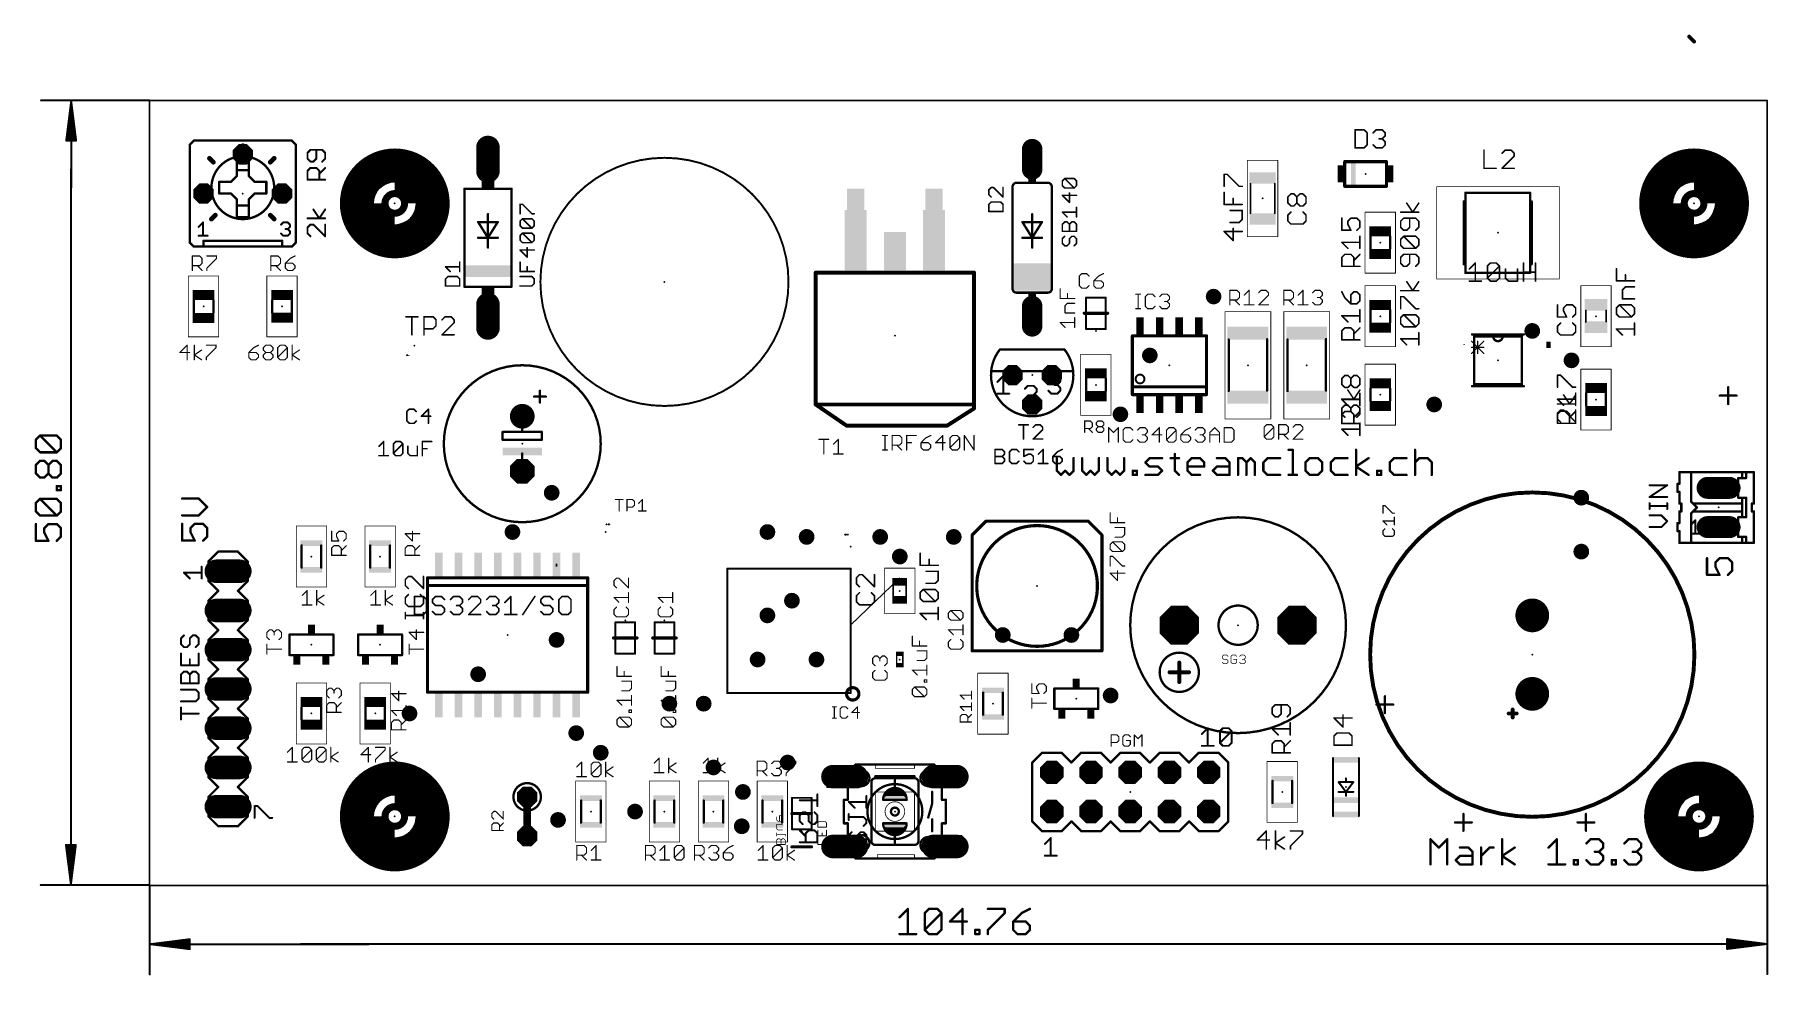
# Model space of a CAD drawing. Extents: x -7 to 105, y 1 to 61.
import ezdxf

# ---------------------------------------------------------------- set-up
doc = ezdxf.new("R2010")
doc.units = 0
for name, color, linetype in [('17', 110, 'CONTINUOUS'), ('18', 110, 'CONTINUOUS'), ('19', 53, 'CONTINUOUS'), ('20', 53, 'CONTINUOUS'), ('21', 253, 'CONTINUOUS'), ('22', 253, 'CONTINUOUS'), ('23', 53, 'CONTINUOUS'), ('24', 53, 'CONTINUOUS'), ('25', 253, 'CONTINUOUS'), ('26', 253, 'CONTINUOUS'), ('27', 253, 'CONTINUOUS'), ('28', 253, 'CONTINUOUS'), ('39', 12, 'CONTINUOUS'), ('40', 132, 'CONTINUOUS'), ('41', 12, 'CONTINUOUS'), ('42', 132, 'CONTINUOUS'), ('44', 253, 'CONTINUOUS'), ('47', 253, 'CONTINUOUS'), ('51', 253, 'CONTINUOUS'), ('52', 253, 'CONTINUOUS')]:
    doc.layers.add(name, color=color, linetype=linetype)

# ---------------------------------------------------------------- blocks, each defined once
blk = doc.blocks.new('RECT')
blk.add_solid([(-0.5, -0.5), (0.5, -0.5), (-0.5, 0.5), (0.5, 0.5)])
blk = doc.blocks.new('ROUNDP')
at = {"const_width": 0.5}
blk.add_lwpolyline([(0, -0.25, 1), (0, 0.25, 1), (0, -0.25)], format="xyb", dxfattribs=at)
blk = doc.blocks.new('OCTAGONP')
at = {"const_width": 0.5}
blk.add_lwpolyline([(-0.25, -0.1036), (-0.25, 0.1036), (-0.1036, 0.25), (0.1036, 0.25), (0.25, 0.1036), (0.25, -0.1036), (0.1036, -0.25), (-0.1036, -0.25), (-0.25, -0.1036), (-0.25, 0.1036)], dxfattribs=at)
blk = doc.blocks.new('LONGP100')
at = {"const_width": 1}
blk.add_lwpolyline([(-0.5, 0), (0.5, 0)], dxfattribs=at)
at = {"const_width": 0.5}
for points in [[(-0.5, 0.25, 1), (-0.5, -0.25)], [(0.5, -0.25, 1), (0.5, 0.25)]]:
    blk.add_lwpolyline(points, format="xyb", dxfattribs=at)
blk = doc.blocks.new('ROUNDV')
at = {"const_width": 0.5}
blk.add_lwpolyline([(0, -0.25, 1), (0, 0.25, 1), (0, -0.25)], format="xyb", dxfattribs=at)

msp = doc.modelspace()

# ---------------------------------------------------------------- linework, layer by layer
at = {"layer": '19'}
for p, q in [((85.1281, 41.3436), (85.1281, 41.3233)), ((26.3541, 30.4784), (26.3525, 30.4784)), ((26.3525, 27.1425), (26.353, 26.9875)), ((48.5775, 26.25), (45.4025, 23.2011))]:
    msp.add_line(p, q, dxfattribs=at)
at = {"layer": '20'}
for p, q in [((-0.02, 6.35), (-0.02, 57.1375)), ((0, 57.15), (104.775, 57.15)), ((104.755, 6.35), (104.755, 57.1375)), ((104.755, 6.3375), (0, 6.3375))]:
    msp.add_line(p, q, dxfattribs=at)
for centre in [(15.875, 50.4825), (100.0125, 50.4825), (15.875, 10.795), (100.33, 10.795)]:
    msp.add_circle(centre, 1.4, dxfattribs=at)
at = {"layer": '21'}
for points, const_width in [([(2.8575, 54.5465), (2.6035, 54.2925)], 0.1524), ([(2.6035, 54.2925), (2.6035, 50.8635)], 0.1524), ([(9.2075, 54.5465), (2.8575, 54.5465)], 0.1524), ([(6.0325, 53.8353), (6.0325, 54.2163)], 0.3048), ([(9.2075, 54.5465), (9.4615, 54.2925)], 0.1524), ([(9.4615, 50.8635), (9.4615, 54.2925)], 0.1524), ([(4.1275, 53.1495), (3.8735, 53.4035)], 0.3048), ([(6.4135, 53.4035), (5.6515, 53.4035)], 0.1524), ([(5.6515, 53.4035), (5.6515, 52.6415)], 0.1524), ([(6.4135, 52.6415), (6.4135, 53.4035)], 0.1524), ([(7.8105, 53.1495), (8.0645, 53.4035)], 0.3048), ([(77.89, 53.1875), (79.59, 53.1875)], 0.2032), ([(3.6449, 51.4985), (3.2639, 51.4985)], 0.3048), ([(5.2705, 51.8795), (4.5085, 51.8795)], 0.1524), ([(4.5085, 51.8795), (4.5085, 51.1175)], 0.1524), ([(5.6515, 52.2605), (5.2705, 51.8795)], 0.1524), ([(6.4135, 52.6415), (5.6515, 52.6415)], 0.1524), ([(5.6515, 52.6415), (5.6515, 52.2605)], 0.1524), ([(6.4135, 52.2605), (6.4135, 52.6415)], 0.1524), ([(6.7945, 51.8795), (6.4135, 52.2605)], 0.1524), ([(7.5565, 51.8795), (6.7945, 51.8795)], 0.1524), ([(7.5565, 51.1175), (7.5565, 51.8795)], 0.1524), ([(8.4201, 51.4985), (8.8011, 51.4985)], 0.3048), ([(58.166, 51.816), (56.134, 51.816)], 0.1524), ([(79.59, 51.5875), (77.89, 51.5875)], 0.2032), ([(4.5085, 51.1175), (5.2705, 51.1175)], 0.1524), ([(5.6515, 50.7365), (5.2705, 51.1175)], 0.1524), ([(5.6515, 50.7365), (5.6515, 50.3555)], 0.1524), ([(6.4135, 50.7365), (6.7945, 51.1175)], 0.1524), ([(6.4135, 50.3555), (6.4135, 50.7365)], 0.1524), ([(6.7945, 51.1175), (7.5565, 51.1175)], 0.1524), ([(20.3835, 51.435), (20.3835, 45.085)], 0.1524), ([(23.4315, 51.435), (20.3835, 51.435)], 0.1524), ([(23.4315, 45.085), (23.4315, 51.435)], 0.1524), ([(55.88, 44.958), (55.88, 51.562)], 0.1524), ([(58.42, 44.958), (58.42, 51.562)], 0.1524), ([(2.6035, 49.5935), (2.6035, 47.9425)], 0.1524), ([(6.4135, 50.3555), (5.6515, 50.3555)], 0.1524), ([(5.6515, 50.3555), (5.6515, 49.5935)], 0.1524), ([(5.6515, 49.5935), (6.4135, 49.5935)], 0.1524), ([(6.4135, 49.5935), (6.4135, 50.3555)], 0.1524), ([(9.4615, 47.9425), (9.4615, 49.5935)], 0.1524), ([(21.9075, 48.26), (21.9075, 49.784)], 0.1524), ([(57.15, 48.26), (57.15, 49.784)], 0.1524), ([(3.175, 48.9632), (3.4631, 49.2513)], 0.127), ([(3.175, 48.387), (3.7512, 48.387)], 0.127), ([(3.4631, 49.2513), (3.4631, 48.387)], 0.127), ([(8.509, 49.1073), (8.6531, 49.2513)], 0.127), ([(8.6531, 48.387), (8.509, 48.5311)], 0.127), ([(8.6531, 49.2513), (8.9412, 49.2513)], 0.127), ([(8.9412, 48.387), (8.6531, 48.387)], 0.127), ([(8.9412, 48.8192), (8.7971, 48.8192)], 0.127), ([(8.9412, 49.2513), (9.0852, 49.1073)], 0.127), ([(9.0852, 48.9632), (8.9412, 48.8192)], 0.127), ([(8.9412, 48.8192), (9.0852, 48.6751)], 0.127), ([(9.0852, 48.5311), (8.9412, 48.387)], 0.127), ([(9.0852, 49.1073), (9.0852, 48.9632)], 0.127), ([(9.0852, 48.6751), (9.0852, 48.5311)], 0.127), ([(21.2725, 49.276), (22.5425, 49.276)], 0.1524), ([(21.9075, 48.26), (21.2725, 49.276)], 0.1524), ([(21.2725, 48.26), (21.9075, 48.26)], 0.1524), ([(22.5425, 49.276), (21.9075, 48.26)], 0.1524), ([(21.9075, 47.625), (21.9075, 48.26)], 0.1524), ([(21.9075, 48.26), (22.5425, 48.26)], 0.1524), ([(56.515, 49.276), (57.785, 49.276)], 0.1524), ([(57.15, 48.26), (56.515, 49.276)], 0.1524), ([(56.515, 48.26), (57.15, 48.26)], 0.1524), ([(57.785, 49.276), (57.15, 48.26)], 0.1524), ([(57.15, 47.625), (57.15, 48.26)], 0.1524), ([(57.15, 48.26), (57.785, 48.26)], 0.1524), ([(2.8575, 47.6885), (2.6035, 47.9425)], 0.1524), ([(2.8575, 47.6885), (3.4925, 47.6885)], 0.1524), ([(3.4925, 48.0695), (3.4925, 47.6885)], 0.1524), ([(3.4925, 48.0695), (5.0165, 48.0695)], 0.1524), ([(3.4925, 47.6885), (5.3975, 47.6885)], 0.1524), ([(6.6675, 47.6885), (8.5725, 47.6885)], 0.1524), ([(7.0485, 48.0695), (8.5725, 48.0695)], 0.1524), ([(8.5725, 47.6885), (8.5725, 48.0695)], 0.1524), ([(8.5725, 47.6885), (9.2075, 47.6885)], 0.1524), ([(9.2075, 47.6885), (9.4615, 47.9425)], 0.1524), ([(53.3908, 45.9994), (43.1292, 45.9994)], 0.254), ([(43.1292, 45.9994), (43.1292, 44.2214)], 0.254), ([(53.3908, 45.9994), (53.3908, 44.2214)], 0.254), ([(20.3835, 45.085), (23.4315, 45.085)], 0.1524), ([(56.134, 44.704), (58.166, 44.704)], 0.1524), ([(60.5155, 43.3705), (62.0395, 43.3705)], 0.2032), ([(88.9889, 41.9989), (85.6361, 41.9989)], 0.1524), ([(59.245, 41.021), (55.055, 41.021)], 0.1524), ([(69.875, 38.978), (69.875, 41.032)], 0.1524), ([(72.365, 39.003), (72.365, 41.021)], 0.1524), ([(73.685, 38.978), (73.685, 41.032)], 0.1524), ([(76.175, 39.003), (76.175, 41.021)], 0.1524), ([(90.4494, 41.1328), (90.4494, 41.5138)], 0.0254), ([(90.4494, 41.5138), (90.7034, 41.5138)], 0.0254), ([(90.4494, 41.5036), (90.7034, 41.5036)], 0.0254), ([(90.4494, 41.4782), (90.7034, 41.4782)], 0.0254), ([(90.4494, 41.4528), (90.7034, 41.4528)], 0.0254), ([(90.4494, 41.4274), (90.7034, 41.4274)], 0.0254), ([(90.4494, 41.402), (90.7034, 41.402)], 0.0254), ([(90.4494, 41.3766), (90.7034, 41.3766)], 0.0254), ([(90.4494, 41.3512), (90.7034, 41.3512)], 0.0254), ([(90.4494, 41.3258), (90.7034, 41.3258)], 0.0254), ([(90.4494, 41.3004), (90.7034, 41.3004)], 0.0254), ([(90.4494, 41.275), (90.7034, 41.275)], 0.0254), ([(90.4494, 41.2496), (90.7034, 41.2496)], 0.0254), ([(90.4494, 41.2242), (90.7034, 41.2242)], 0.0254), ([(90.4494, 41.1988), (90.7034, 41.1988)], 0.0254), ([(90.4494, 41.1734), (90.7034, 41.1734)], 0.0254), ([(90.4494, 41.148), (90.7034, 41.148)], 0.0254), ([(90.7034, 41.1328), (90.4494, 41.1328)], 0.0254), ([(90.7034, 41.5138), (90.7034, 41.1328)], 0.0254), ([(54.896, 39.624), (54.495, 39.624)], 0.1524), ([(57.436, 39.624), (56.864, 39.624)], 0.1524), ([(59.805, 39.624), (59.404, 39.624)], 0.1524), ([(25.273, 38.354), (25.273, 37.592)], 0.1524), ([(85.6361, 38.6461), (88.9889, 38.6461)], 0.1524), ([(24.892, 37.973), (25.654, 37.973)], 0.1524), ([(99.822, 33.0835), (99.06, 33.0835)], 0.1524), ([(99.06, 32.3215), (99.06, 33.0835)], 0.1524), ([(99.822, 31.1785), (99.822, 33.0835)], 0.1524), ([(99.822, 33.0835), (103.124, 33.0835)], 0.1524), ([(102.87, 31.4325), (102.87, 32.7025)], 0.1524), ([(103.124, 32.7025), (102.87, 32.7025)], 0.1524), ([(103.124, 32.7025), (103.124, 33.0835)], 0.1524), ([(103.124, 33.0835), (103.378, 33.0835)], 0.1524), ([(103.378, 32.7025), (103.124, 32.7025)], 0.1524), ([(103.378, 33.0835), (103.886, 33.0835)], 0.1524), ([(103.378, 33.0835), (103.378, 32.7025)], 0.1524), ([(103.886, 33.0835), (103.886, 31.0515)], 0.1524), ([(99.06, 32.3215), (98.933, 32.3215)], 0.1524), ([(98.933, 32.3215), (98.933, 31.8135)], 0.1524), ([(99.06, 31.8135), (98.933, 31.8135)], 0.1524), ([(99.06, 31.0515), (99.06, 31.8135)], 0.1524), ([(103.124, 31.4325), (102.87, 31.4325)], 0.1524), ([(103.378, 31.4325), (103.124, 31.4325)], 0.1524), ([(103.124, 31.0515), (103.124, 31.4325)], 0.1524), ([(103.378, 30.1625), (103.378, 31.4325)], 0.1524), ([(99.187, 31.0515), (99.06, 31.0515)], 0.1524), ([(99.187, 30.5435), (99.06, 30.5435)], 0.1524), ([(99.06, 30.5435), (99.06, 29.7815)], 0.1524), ([(99.187, 31.0515), (99.187, 30.5435)], 0.1524), ([(99.949, 31.0515), (99.822, 31.1785)], 0.1524), ([(99.822, 30.4165), (99.949, 30.5435)], 0.1524), ([(99.822, 28.5115), (99.822, 30.4165)], 0.1524), ([(100.203, 30.7975), (99.949, 31.0515)], 0.1524), ([(103.124, 31.0515), (99.949, 31.0515)], 0.1524), ([(99.949, 30.5435), (100.203, 30.7975)], 0.1524), ([(103.124, 30.5435), (99.949, 30.5435)], 0.1524), ([(103.124, 30.5435), (103.124, 31.0515)], 0.1524), ([(103.124, 30.1625), (103.124, 30.5435)], 0.1524), ([(103.759, 31.0515), (103.759, 30.5435)], 0.1524), ([(103.759, 31.0515), (103.886, 31.0515)], 0.1524), ([(103.759, 30.5435), (103.886, 30.5435)], 0.1524), ([(103.886, 30.5435), (103.886, 28.5115)], 0.1524), ([(53.2675, 29.0175), (54.1675, 29.9175)], 0.2032), ([(54.1675, 29.9175), (55.9675, 29.9175)], 0.2032), ([(58.9675, 29.9175), (60.7675, 29.9175)], 0.2032), ([(60.7675, 29.9175), (61.6675, 29.0175)], 0.2032), ([(99.06, 29.7815), (98.933, 29.7815)], 0.1524), ([(98.933, 29.7815), (98.933, 29.2735)], 0.1524), ([(99.06, 29.2735), (98.933, 29.2735)], 0.1524), ([(99.06, 28.5115), (99.06, 29.2735)], 0.1524), ([(99.8116, 29.6846), (100.0997, 29.9727)], 0.127), ([(100.0997, 29.9727), (100.0997, 29.1084)], 0.127), ([(102.87, 28.8925), (102.87, 30.1625)], 0.1524), ([(103.124, 30.1625), (102.87, 30.1625)], 0.1524), ([(103.378, 30.1625), (103.124, 30.1625)], 0.1524), ([(53.2675, 21.5175), (53.2675, 29.0175)], 0.2032), ([(61.6675, 29.0175), (61.6675, 21.5175)], 0.2032), ([(99.06, 28.5115), (99.822, 28.5115)], 0.1524), ([(99.822, 28.5115), (103.124, 28.5115)], 0.1524), ([(99.8116, 29.1084), (100.3878, 29.1084)], 0.127), ([(103.124, 28.8925), (102.87, 28.8925)], 0.1524), ([(103.378, 28.8925), (103.124, 28.8925)], 0.1524), ([(103.124, 28.8925), (103.124, 28.5115)], 0.1524), ([(103.124, 28.5115), (103.378, 28.5115)], 0.1524), ([(103.378, 28.5115), (103.378, 28.8925)], 0.1524), ([(103.378, 28.5115), (103.886, 28.5115)], 0.1524), ([(3.3655, 26.1991), (3.3655, 26.9618)], 0.127), ([(4.445, 27.94), (3.81, 27.305)], 0.1524), ([(3.81, 26.035), (3.81, 27.305)], 0.1524), ([(5.715, 27.94), (4.445, 27.94)], 0.1524), ([(6.35, 27.305), (5.715, 27.94)], 0.1524), ([(6.35, 27.305), (6.35, 26.035)], 0.1524), ([(2.6029, 26.1991), (2.2215, 26.5804)], 0.127), ([(2.2215, 26.5804), (3.3655, 26.5804)], 0.127), ([(4.445, 25.4), (3.81, 26.035)], 0.1524), ([(6.35, 26.035), (5.715, 25.4)], 0.1524), ([(3.81, 24.765), (4.445, 25.4)], 0.1524), ([(3.81, 23.495), (3.81, 24.765)], 0.1524), ([(5.715, 25.4), (6.35, 24.765)], 0.1524), ([(6.35, 24.765), (6.35, 23.495)], 0.1524), ([(4.445, 22.86), (3.81, 23.495)], 0.1524), ([(3.81, 22.225), (4.445, 22.86)], 0.1524), ([(6.35, 23.495), (5.715, 22.86)], 0.1524), ([(5.715, 22.86), (6.35, 22.225)], 0.1524), ([(31.5595, 22.352), (30.0355, 22.352)], 0.2032), ([(34.0995, 22.352), (32.5755, 22.352)], 0.2032), ([(3.81, 20.955), (3.81, 22.225)], 0.1524), ([(6.35, 22.225), (6.35, 20.955)], 0.1524), ([(55.9675, 21.5175), (53.2675, 21.5175)], 0.2032), ([(61.6675, 21.5175), (58.9675, 21.5175)], 0.2032), ([(4.445, 20.32), (3.81, 20.955)], 0.1524), ([(4.445, 20.32), (3.81, 19.685)], 0.1524), ([(6.35, 20.955), (5.715, 20.32)], 0.1524), ([(6.35, 19.685), (5.715, 20.32)], 0.1524), ([(67.31, 20.1295), (66.04, 20.1295)], 0.254), ([(66.675, 19.4945), (66.675, 20.7645)], 0.254), ([(3.81, 18.415), (3.81, 19.685)], 0.1524), ([(6.35, 19.685), (6.35, 18.415)], 0.1524), ([(4.445, 17.78), (3.81, 18.415)], 0.1524), ([(6.35, 18.415), (5.715, 17.78)], 0.1524), ([(3.81, 17.145), (4.445, 17.78)], 0.1524), ([(3.81, 15.875), (3.81, 17.145)], 0.1524), ([(5.715, 17.78), (6.35, 17.145)], 0.1524), ([(6.35, 17.145), (6.35, 15.875)], 0.1524), ([(4.445, 15.24), (3.81, 15.875)], 0.1524), ([(6.35, 15.875), (5.715, 15.24)], 0.1524), ([(68.1355, 16.1297), (68.5168, 16.511)], 0.127), ([(68.5168, 16.511), (68.5168, 15.367)], 0.127), ([(69.3049, 16.3203), (69.4956, 16.511)], 0.127), ([(69.3049, 15.5577), (69.3049, 16.3203)], 0.127), ([(69.3049, 15.5577), (70.0675, 16.3203)], 0.127), ([(69.4956, 16.511), (69.8769, 16.511)], 0.127), ([(69.8769, 16.511), (70.0675, 16.3203)], 0.127), ([(70.0675, 16.3203), (70.0675, 15.5577)], 0.127), ([(3.81, 14.605), (4.445, 15.24)], 0.1524), ([(3.81, 13.335), (3.81, 14.605)], 0.1524), ([(5.715, 15.24), (6.35, 14.605)], 0.1524), ([(6.35, 14.605), (6.35, 13.335)], 0.1524), ([(57.785, 14.9225), (57.15, 14.2875)], 0.1524), ([(57.785, 14.9225), (59.055, 14.9225)], 0.1524), ([(59.055, 14.9225), (59.69, 14.2875)], 0.1524), ([(59.69, 14.2875), (60.325, 14.9225)], 0.1524), ([(60.325, 14.9225), (61.595, 14.9225)], 0.1524), ([(61.595, 14.9225), (62.23, 14.2875)], 0.1524), ([(62.23, 14.2875), (62.865, 14.9225)], 0.1524), ([(62.865, 14.9225), (64.135, 14.9225)], 0.1524), ([(64.135, 14.9225), (64.77, 14.2875)], 0.1524), ([(65.405, 14.9225), (64.77, 14.2875)], 0.1524), ([(65.405, 14.9225), (66.675, 14.9225)], 0.1524), ([(66.675, 14.9225), (67.31, 14.2875)], 0.1524), ([(67.31, 14.2875), (67.945, 14.9225)], 0.1524), ([(67.945, 14.9225), (69.215, 14.9225)], 0.1524), ([(68.1355, 15.367), (68.8982, 15.367)], 0.127), ([(69.215, 14.9225), (69.85, 14.2875)], 0.1524), ([(69.4956, 15.367), (69.3049, 15.5577)], 0.127), ([(69.8769, 15.367), (69.4956, 15.367)], 0.127), ([(70.0675, 15.5577), (69.8769, 15.367)], 0.127), ([(57.15, 14.2875), (57.15, 10.4775)], 0.1524), ([(69.85, 14.2875), (69.85, 10.4775)], 0.1524), ([(4.445, 12.7), (3.81, 13.335)], 0.1524), ([(4.445, 12.7), (3.81, 12.065)], 0.1524), ([(6.35, 13.335), (5.715, 12.7)], 0.1524), ([(6.35, 12.065), (5.715, 12.7)], 0.1524), ([(46.736, 9.2075), (46.736, 13.0175)], 0.1524), ([(49.53, 13.2715), (46.99, 13.2715)], 0.1524), ([(49.784, 13.0175), (49.784, 9.2075)], 0.1524), ([(77.47, 13.0175), (76.9937, 13.0175)], 0.127), ([(76.9937, 13.0175), (77.47, 12.3825)], 0.127), ([(77.47, 12.3825), (76.9937, 12.3825)], 0.127), ([(77.47, 13.0175), (77.47, 13.2613)], 0.127), ([(77.47, 12.3825), (77.9463, 13.0175)], 0.127), ([(77.9463, 13.0175), (77.47, 13.0175)], 0.127), ([(77.47, 12.3825), (77.9463, 12.3825)], 0.127), ([(77.47, 12.3825), (77.47, 12.1387)], 0.127), ([(3.81, 10.795), (3.81, 12.065)], 0.1524), ([(6.35, 12.065), (6.35, 10.795)], 0.1524), ([(6.7935, 10.7051), (6.7935, 11.4678)], 0.127), ([(6.7935, 11.4678), (6.9842, 11.4678)], 0.127), ([(6.9842, 11.4678), (7.7468, 10.7051)], 0.127), ([(4.445, 10.16), (3.81, 10.795)], 0.1524), ([(5.715, 10.16), (4.445, 10.16)], 0.1524), ([(6.35, 10.795), (5.715, 10.16)], 0.1524), ([(7.7468, 10.7051), (7.9375, 10.7051)], 0.127), ([(24.4475, 10.922), (24.4475, 10.668)], 0.508), ([(57.15, 10.4775), (57.785, 9.8425)], 0.1524), ([(59.69, 10.4775), (59.055, 9.8425)], 0.1524), ([(60.325, 9.8425), (59.69, 10.4775)], 0.1524), ([(62.23, 10.4775), (61.595, 9.8425)], 0.1524), ([(62.865, 9.8425), (62.23, 10.4775)], 0.1524), ([(64.77, 10.4775), (64.135, 9.8425)], 0.1524), ([(64.77, 10.4775), (65.405, 9.8425)], 0.1524), ([(67.31, 10.4775), (66.675, 9.8425)], 0.1524), ([(67.945, 9.8425), (67.31, 10.4775)], 0.1524), ([(69.85, 10.4775), (69.215, 9.8425)], 0.1524), ([(49.53, 8.9535), (46.99, 8.9535)], 0.1524), ([(59.055, 9.8425), (57.785, 9.8425)], 0.1524), ([(57.9755, 9.0176), (58.3568, 9.399)], 0.127), ([(58.3568, 9.399), (58.3568, 8.255)], 0.127), ([(61.595, 9.8425), (60.325, 9.8425)], 0.1524), ([(64.135, 9.8425), (62.865, 9.8425)], 0.1524), ([(66.675, 9.8425), (65.405, 9.8425)], 0.1524), ([(69.215, 9.8425), (67.945, 9.8425)], 0.1524), ([(57.9755, 8.255), (58.7382, 8.255)], 0.127)]:
    msp.add_lwpolyline(points, dxfattribs=dict(at, const_width=const_width))
for points, const_width in [([(2.6416, 54.2925, 1), (2.5654, 54.2925)], 0.0762), ([(2.5766, 54.3194, 1), (2.6304, 54.2656)], 0.0762), ([(2.8575, 54.5846, 1), (2.8575, 54.5084)], 0.0762), ([(2.8844, 54.5196, 1), (2.8306, 54.5734)], 0.0762), ([(6.1087, 54.2163, 1), (5.9563, 54.2163)], 0.1524), ([(5.9563, 53.8353, 1), (6.1087, 53.8353)], 0.1524), ([(9.2344, 54.5734, 1), (9.1806, 54.5196)], 0.0762), ([(9.2075, 54.5084, 1), (9.2075, 54.5846)], 0.0762), ([(9.4996, 54.2925, 1), (9.4234, 54.2925)], 0.0762), ([(9.4346, 54.2656, 1), (9.4884, 54.3194)], 0.0762), ([(3.9274, 53.4574, 1), (3.8196, 53.3496)], 0.1524), ([(4.0736, 53.0956, 1), (4.1814, 53.2034)], 0.1524), ([(5.6515, 53.4416, 1), (5.6515, 53.3654)], 0.0762), ([(5.6896, 53.4035, 1), (5.6134, 53.4035)], 0.0762), ([(6.4516, 53.4035, 1), (6.3754, 53.4035)], 0.0762), ([(6.4135, 53.3654, 1), (6.4135, 53.4416)], 0.0762), ([(7.7566, 53.2034, 1), (7.8644, 53.0956)], 0.1524), ([(8.1184, 53.3496, 1), (8.0106, 53.4574)], 0.1524), ([(15.875, 47.5615, 1), (15.875, 53.4035, 1), (15.875, 47.5615)], 0.1524), ([(33.3375, 37.3703, 1), (33.3375, 53.4347, 1), (33.3375, 37.3703)], 0.127), ([(77.89, 53.2383, 1), (77.89, 53.1367)], 0.1016), ([(79.59, 53.1367, 1), (79.59, 53.2383)], 0.1016), ([(100.0125, 47.5615, 1), (100.0125, 53.4035, 1), (100.0125, 47.5615)], 0.1524), ([(3.2639, 51.5747, 1), (3.2639, 51.4223)], 0.1524), ([(3.6449, 51.4223, 1), (3.6449, 51.5747)], 0.1524), ([(4.5085, 51.9176, 1), (4.5085, 51.8414)], 0.0762), ([(4.5466, 51.8795, 1), (4.4704, 51.8795)], 0.0762), ([(5.2436, 51.9064, 1), (5.2974, 51.8526)], 0.0762), ([(5.2705, 51.8414, 1), (5.2705, 51.9176)], 0.0762), ([(5.6515, 52.6796, 1), (5.6515, 52.6034)], 0.0762), ([(5.6896, 52.6415, 1), (5.6134, 52.6415)], 0.0762), ([(5.6134, 52.6415, 1), (5.6896, 52.6415)], 0.0762), ([(5.6134, 52.2605, 1), (5.6896, 52.2605)], 0.0762), ([(5.6784, 52.2336, 1), (5.6246, 52.2874)], 0.0762), ([(6.4516, 52.6415, 1), (6.3754, 52.6415)], 0.0762), ([(6.3754, 52.6415, 1), (6.4516, 52.6415)], 0.0762), ([(6.3754, 52.2605, 1), (6.4516, 52.2605)], 0.0762), ([(6.4404, 52.2874, 1), (6.3866, 52.2336)], 0.0762), ([(6.4135, 52.6034, 1), (6.4135, 52.6796)], 0.0762), ([(6.7945, 51.9176, 1), (6.7945, 51.8414)], 0.0762), ([(6.7676, 51.8526, 1), (6.8214, 51.9064)], 0.0762), ([(7.5946, 51.8795, 1), (7.5184, 51.8795)], 0.0762), ([(7.5565, 51.8414, 1), (7.5565, 51.9176)], 0.0762), ([(8.4201, 51.5747, 1), (8.4201, 51.4223)], 0.1524), ([(8.8011, 51.4223, 1), (8.8011, 51.5747)], 0.1524), ([(15.875, 48.9825, 1), (15.875, 51.9825, 1), (15.875, 48.9825)], 0.2032), ([(56.134, 51.816, 0.4142), (55.88, 51.562)], 0.1524), ([(56.134, 51.8541, 1), (56.134, 51.7779)], 0.0762), ([(56.134, 51.7779, 1), (56.134, 51.8541)], 0.0762), ([(58.42, 51.562, 0.4142), (58.166, 51.816)], 0.1524), ([(58.166, 51.8541, 1), (58.166, 51.7779)], 0.0762), ([(58.166, 51.7779, 1), (58.166, 51.8541)], 0.0762), ([(77.89, 51.6383, 1), (77.89, 51.5367)], 0.1016), ([(79.59, 51.5367, 1), (79.59, 51.6383)], 0.1016), ([(100.0125, 48.9825, 1), (100.0125, 51.9825, 1), (100.0125, 48.9825)], 0.2032), ([(2.5654, 50.8635, 1), (2.6416, 50.8635)], 0.0762), ([(4.5085, 51.1556, 1), (4.5085, 51.0794)], 0.0762), ([(4.4704, 51.1175, 1), (4.5466, 51.1175)], 0.0762), ([(5.2974, 51.1444, 1), (5.2436, 51.0906)], 0.0762), ([(5.2705, 51.0794, 1), (5.2705, 51.1556)], 0.0762), ([(5.6896, 50.7365, 1), (5.6134, 50.7365)], 0.0762), ([(5.6246, 50.7096, 1), (5.6784, 50.7634)], 0.0762), ([(6.4516, 50.7365, 1), (6.3754, 50.7365)], 0.0762), ([(6.3866, 50.7634, 1), (6.4404, 50.7096)], 0.0762), ([(6.7945, 51.1556, 1), (6.7945, 51.0794)], 0.0762), ([(6.8214, 51.0906, 1), (6.7676, 51.1444)], 0.0762), ([(7.5184, 51.1175, 1), (7.5946, 51.1175)], 0.0762), ([(7.5565, 51.0794, 1), (7.5565, 51.1556)], 0.0762), ([(9.4234, 50.8635, 1), (9.4996, 50.8635)], 0.0762), ([(20.4216, 51.435, 1), (20.3454, 51.435)], 0.0762), ([(20.3835, 51.4731, 1), (20.3835, 51.3969)], 0.0762), ([(23.4696, 51.435, 1), (23.3934, 51.435)], 0.0762), ([(23.4315, 51.3969, 1), (23.4315, 51.4731)], 0.0762), ([(55.9181, 51.562, 1), (55.8419, 51.562)], 0.0762), ([(55.8419, 51.562, 1), (55.9181, 51.562)], 0.0762), ([(58.4581, 51.562, 1), (58.3819, 51.562)], 0.0762), ([(58.3819, 51.562, 1), (58.4581, 51.562)], 0.0762), ([(2.6416, 49.5935, 1), (2.5654, 49.5935)], 0.0762), ([(5.6515, 50.3936, 1), (5.6515, 50.3174)], 0.0762), ([(5.6896, 50.3555, 1), (5.6134, 50.3555)], 0.0762), ([(5.6134, 50.3555, 1), (5.6896, 50.3555)], 0.0762), ([(5.6515, 49.6316, 1), (5.6515, 49.5554)], 0.0762), ([(5.6134, 49.5935, 1), (5.6896, 49.5935)], 0.0762), ([(6.4516, 50.3555, 1), (6.3754, 50.3555)], 0.0762), ([(6.3754, 50.3555, 1), (6.4516, 50.3555)], 0.0762), ([(6.3754, 49.5935, 1), (6.4516, 49.5935)], 0.0762), ([(6.4135, 50.3174, 1), (6.4135, 50.3936)], 0.0762), ([(6.4135, 49.5554, 1), (6.4135, 49.6316)], 0.0762), ([(9.4996, 49.5935, 1), (9.4234, 49.5935)], 0.0762), ([(21.9456, 49.784, 1), (21.8694, 49.784)], 0.0762), ([(57.1881, 49.784, 1), (57.1119, 49.784)], 0.0762), ([(3.1525, 48.9857, 1), (3.1975, 48.9408)], 0.0635), ([(3.175, 48.4188, 1), (3.175, 48.3552)], 0.0635), ([(3.4949, 49.2513, 1), (3.4314, 49.2513)], 0.0635), ([(3.4314, 48.387, 1), (3.4949, 48.387)], 0.0635), ([(3.4856, 49.2289, 1), (3.4407, 49.2738)], 0.0635), ([(3.7512, 48.3552, 1), (3.7512, 48.4188)], 0.0635), ([(8.4865, 49.1297, 1), (8.5315, 49.0848)], 0.0635), ([(8.5315, 48.5535, 1), (8.4865, 48.5086)], 0.0635), ([(8.6531, 49.2831, 1), (8.6531, 49.2196)], 0.0635), ([(8.6531, 48.4188, 1), (8.6531, 48.3552)], 0.0635), ([(8.6755, 49.2289, 1), (8.6306, 49.2738)], 0.0635), ([(8.6306, 48.3645, 1), (8.6755, 48.4095)], 0.0635), ([(8.7971, 48.8509, 1), (8.7971, 48.7874)], 0.0635), ([(8.9187, 48.4095, 1), (8.9636, 48.3645)], 0.0635), ([(8.9636, 49.2738, 1), (8.9187, 49.2289)], 0.0635), ([(8.9636, 48.8416, 1), (8.9187, 48.7967)], 0.0635), ([(8.9187, 48.8416, 1), (8.9636, 48.7967)], 0.0635), ([(8.9412, 49.2196, 1), (8.9412, 49.2831)], 0.0635), ([(8.9412, 48.7874, 1), (8.9412, 48.8509)], 0.0635), ([(8.9412, 48.3552, 1), (8.9412, 48.4188)], 0.0635), ([(9.117, 49.1073, 1), (9.0535, 49.1073)], 0.0635), ([(9.0535, 48.9632, 1), (9.117, 48.9632)], 0.0635), ([(9.117, 48.6751, 1), (9.0535, 48.6751)], 0.0635), ([(9.0535, 48.5311, 1), (9.117, 48.5311)], 0.0635), ([(9.0628, 49.0848, 1), (9.1077, 49.1297)], 0.0635), ([(9.1077, 48.9408, 1), (9.0628, 48.9857)], 0.0635), ([(9.0628, 48.6527, 1), (9.1077, 48.6976)], 0.0635), ([(9.1077, 48.5086, 1), (9.0628, 48.5535)], 0.0635), ([(21.2725, 49.3141, 1), (21.2725, 49.2379)], 0.0762), ([(21.3048, 49.2962, 1), (21.2402, 49.2558)], 0.0762), ([(21.2725, 48.2981, 1), (21.2725, 48.2219)], 0.0762), ([(21.9456, 48.26, 1), (21.8694, 48.26)], 0.0762), ([(21.9075, 48.2981, 1), (21.9075, 48.2219)], 0.0762), ([(21.8752, 48.2802, 1), (21.9398, 48.2398)], 0.0762), ([(21.8694, 48.26, 1), (21.9456, 48.26)], 0.0762), ([(21.8752, 48.2398, 1), (21.9398, 48.2802)], 0.0762), ([(21.9075, 48.2219, 1), (21.9075, 48.2981)], 0.0762), ([(22.5748, 49.2558, 1), (22.5102, 49.2962)], 0.0762), ([(22.5425, 49.2379, 1), (22.5425, 49.3141)], 0.0762), ([(22.5425, 48.2219, 1), (22.5425, 48.2981)], 0.0762), ([(56.515, 49.3141, 1), (56.515, 49.2379)], 0.0762), ([(56.5473, 49.2962, 1), (56.4827, 49.2558)], 0.0762), ([(56.515, 48.2981, 1), (56.515, 48.2219)], 0.0762), ([(57.1881, 48.26, 1), (57.1119, 48.26)], 0.0762), ([(57.15, 48.2981, 1), (57.15, 48.2219)], 0.0762), ([(57.1177, 48.2802, 1), (57.1823, 48.2398)], 0.0762), ([(57.1119, 48.26, 1), (57.1881, 48.26)], 0.0762), ([(57.1177, 48.2398, 1), (57.1823, 48.2802)], 0.0762), ([(57.15, 48.2219, 1), (57.15, 48.2981)], 0.0762), ([(57.8173, 49.2558, 1), (57.7527, 49.2962)], 0.0762), ([(57.785, 49.2379, 1), (57.785, 49.3141)], 0.0762), ([(57.785, 48.2219, 1), (57.785, 48.2981)], 0.0762), ([(2.5654, 47.9425, 1), (2.6416, 47.9425)], 0.0762), ([(2.6304, 47.9694, 1), (2.5766, 47.9156)], 0.0762), ([(2.8575, 47.7266, 1), (2.8575, 47.6504)], 0.0762), ([(2.8306, 47.6616, 1), (2.8844, 47.7154)], 0.0762), ([(3.5306, 48.0695, 1), (3.4544, 48.0695)], 0.0762), ([(3.4925, 48.1076, 1), (3.4925, 48.0314)], 0.0762), ([(3.4925, 47.7266, 1), (3.4925, 47.6504)], 0.0762), ([(3.4544, 47.6885, 1), (3.5306, 47.6885)], 0.0762), ([(3.4925, 47.6504, 1), (3.4925, 47.7266)], 0.0762), ([(5.0165, 48.0314, 1), (5.0165, 48.1076)], 0.0762), ([(5.3975, 47.6504, 1), (5.3975, 47.7266)], 0.0762), ([(6.6675, 47.7266, 1), (6.6675, 47.6504)], 0.0762), ([(7.0485, 48.1076, 1), (7.0485, 48.0314)], 0.0762), ([(8.6106, 48.0695, 1), (8.5344, 48.0695)], 0.0762), ([(8.5725, 47.7266, 1), (8.5725, 47.6504)], 0.0762), ([(8.5344, 47.6885, 1), (8.6106, 47.6885)], 0.0762), ([(8.5725, 48.0314, 1), (8.5725, 48.1076)], 0.0762), ([(8.5725, 47.6504, 1), (8.5725, 47.7266)], 0.0762), ([(9.1806, 47.7154, 1), (9.2344, 47.6616)], 0.0762), ([(9.2075, 47.6504, 1), (9.2075, 47.7266)], 0.0762), ([(9.4234, 47.9425, 1), (9.4996, 47.9425)], 0.0762), ([(9.4884, 47.9156, 1), (9.4346, 47.9694)], 0.0762), ([(21.8694, 47.625, 1), (21.9456, 47.625)], 0.0762), ([(57.1119, 47.625, 1), (57.1881, 47.625)], 0.0762), ([(43.1292, 46.0629, 1), (43.1292, 45.9359)], 0.127), ([(43.1927, 45.9994, 1), (43.0657, 45.9994)], 0.127), ([(53.4543, 45.9994, 1), (53.3273, 45.9994)], 0.127), ([(53.3908, 45.9359, 1), (53.3908, 46.0629)], 0.127), ([(20.3835, 45.1231, 1), (20.3835, 45.0469)], 0.0762), ([(20.3454, 45.085, 1), (20.4216, 45.085)], 0.0762), ([(23.3934, 45.085, 1), (23.4696, 45.085)], 0.0762), ([(23.4315, 45.0469, 1), (23.4315, 45.1231)], 0.0762), ([(55.88, 44.958, 0.4142), (56.134, 44.704)], 0.1524), ([(55.9181, 44.958, 1), (55.8419, 44.958)], 0.0762), ([(55.8419, 44.958, 1), (55.9181, 44.958)], 0.0762), ([(58.166, 44.704, 0.4142), (58.42, 44.958)], 0.1524), ([(58.4581, 44.958, 1), (58.3819, 44.958)], 0.0762), ([(58.3819, 44.958, 1), (58.4581, 44.958)], 0.0762), ([(43.0657, 44.2214, 1), (43.1927, 44.2214)], 0.127), ([(53.3273, 44.2214, 1), (53.4543, 44.2214)], 0.127), ([(56.134, 44.7421, 1), (56.134, 44.6659)], 0.0762), ([(56.134, 44.6659, 1), (56.134, 44.7421)], 0.0762), ([(58.166, 44.7421, 1), (58.166, 44.6659)], 0.0762), ([(58.166, 44.6659, 1), (58.166, 44.7421)], 0.0762), ([(60.5155, 43.4213, 1), (60.5155, 43.3197)], 0.1016), ([(62.0395, 43.3197, 1), (62.0395, 43.4213)], 0.1016), ([(85.6361, 42.037, 1), (85.6361, 41.9608)], 0.0762), ([(88.9889, 41.9608, 1), (88.9889, 42.037)], 0.0762), ([(55.055, 41.021, 0.5267), (56.3632, 36.8216)], 0.1524), ([(55.055, 41.0591, 1), (55.055, 40.9829)], 0.0762), ([(55.0849, 40.9974, 1), (55.0251, 41.0446)], 0.0762), ([(57.9363, 36.8215, 0.5267), (59.2446, 41.021)], 0.1524), ([(59.2745, 41.0446, 1), (59.2147, 40.9974)], 0.0762), ([(59.245, 40.9829, 1), (59.245, 41.0591)], 0.0762), ([(69.9131, 41.032, 1), (69.8369, 41.032)], 0.0762), ([(72.4031, 41.021, 1), (72.3269, 41.021)], 0.0762), ([(73.7231, 41.032, 1), (73.6469, 41.032)], 0.0762), ([(76.2131, 41.021, 1), (76.1369, 41.021)], 0.0762), ([(90.4494, 41.5201, 1), (90.4494, 41.5074)], 0.0127), ([(90.4494, 41.4592, 1), (90.4494, 41.4465)], 0.0127), ([(90.4494, 41.383, 1), (90.4494, 41.3703)], 0.0127), ([(90.4494, 41.3068, 1), (90.4494, 41.2941)], 0.0127), ([(90.4494, 41.2306, 1), (90.4494, 41.2179)], 0.0127), ([(90.4494, 41.1544, 1), (90.4494, 41.1417)], 0.0127), ([(90.4494, 41.1391, 1), (90.4494, 41.1264)], 0.0127), ([(90.4558, 41.5138, 1), (90.4431, 41.5138)], 0.0127), ([(90.4494, 41.5099, 1), (90.4494, 41.4973)], 0.0127), ([(90.4494, 41.4845, 1), (90.4494, 41.4719)], 0.0127), ([(90.4494, 41.4337, 1), (90.4494, 41.4211)], 0.0127), ([(90.4494, 41.4083, 1), (90.4494, 41.3957)], 0.0127), ([(90.4494, 41.3575, 1), (90.4494, 41.3449)], 0.0127), ([(90.4494, 41.3321, 1), (90.4494, 41.3195)], 0.0127), ([(90.4494, 41.2813, 1), (90.4494, 41.2687)], 0.0127), ([(90.4494, 41.2559, 1), (90.4494, 41.2433)], 0.0127), ([(90.4494, 41.2051, 1), (90.4494, 41.1925)], 0.0127), ([(90.4494, 41.1797, 1), (90.4494, 41.1671)], 0.0127), ([(90.4431, 41.1328, 1), (90.4558, 41.1328)], 0.0127), ([(90.7097, 41.5138, 1), (90.6971, 41.5138)], 0.0127), ([(90.6971, 41.1328, 1), (90.7097, 41.1328)], 0.0127), ([(90.7034, 41.5074, 1), (90.7034, 41.5201)], 0.0127), ([(90.7034, 41.4973, 1), (90.7034, 41.5099)], 0.0127), ([(90.7034, 41.4719, 1), (90.7034, 41.4845)], 0.0127), ([(90.7034, 41.4465, 1), (90.7034, 41.4592)], 0.0127), ([(90.7034, 41.4211, 1), (90.7034, 41.4337)], 0.0127), ([(90.7034, 41.3957, 1), (90.7034, 41.4083)], 0.0127), ([(90.7034, 41.3703, 1), (90.7034, 41.383)], 0.0127), ([(90.7034, 41.3449, 1), (90.7034, 41.3575)], 0.0127), ([(90.7034, 41.3195, 1), (90.7034, 41.3321)], 0.0127), ([(90.7034, 41.2941, 1), (90.7034, 41.3068)], 0.0127), ([(90.7034, 41.2687, 1), (90.7034, 41.2813)], 0.0127), ([(90.7034, 41.2433, 1), (90.7034, 41.2559)], 0.0127), ([(90.7034, 41.2179, 1), (90.7034, 41.2306)], 0.0127), ([(90.7034, 41.1925, 1), (90.7034, 41.2051)], 0.0127), ([(90.7034, 41.1671, 1), (90.7034, 41.1797)], 0.0127), ([(90.7034, 41.1417, 1), (90.7034, 41.1544)], 0.0127), ([(90.7034, 41.1264, 1), (90.7034, 41.1391)], 0.0127), ([(24.13, 29.845, 1), (24.13, 40.005, 1), (24.13, 29.845)], 0.1524), ([(54.495, 39.6621, 1), (54.495, 39.5859)], 0.0762), ([(54.896, 39.5859, 1), (54.896, 39.6621)], 0.0762), ([(56.864, 39.6621, 1), (56.864, 39.5859)], 0.0762), ([(57.436, 39.5859, 1), (57.436, 39.6621)], 0.0762), ([(59.404, 39.6621, 1), (59.404, 39.5859)], 0.0762), ([(59.805, 39.5859, 1), (59.805, 39.6621)], 0.0762), ([(64.135, 38.832, 1), (64.135, 39.4, 1), (64.135, 38.832)], 0.127), ([(25.3111, 38.354, 1), (25.2349, 38.354)], 0.0762), ([(69.8369, 38.978, 1), (69.9131, 38.978)], 0.0762), ([(72.3269, 39.003, 1), (72.4031, 39.003)], 0.0762), ([(73.6469, 38.978, 1), (73.7231, 38.978)], 0.0762), ([(76.1369, 39.003, 1), (76.2131, 39.003)], 0.0762), ([(85.6361, 38.6842, 1), (85.6361, 38.608)], 0.0762), ([(88.9889, 38.608, 1), (88.9889, 38.6842)], 0.0762), ([(24.892, 38.0111, 1), (24.892, 37.9349)], 0.0762), ([(25.2349, 37.592, 1), (25.3111, 37.592)], 0.0762), ([(25.654, 37.9349, 1), (25.654, 38.0111)], 0.0762), ([(56.352, 36.7852, 1), (56.3744, 36.858)], 0.0762), ([(57.9251, 36.8579, 1), (57.9475, 36.7851)], 0.0762), ([(99.06, 33.1216, 1), (99.06, 33.0454)], 0.0762), ([(99.0981, 33.0835, 1), (99.0219, 33.0835)], 0.0762), ([(99.8601, 33.0835, 1), (99.7839, 33.0835)], 0.0762), ([(99.822, 33.1216, 1), (99.822, 33.0454)], 0.0762), ([(99.822, 33.0454, 1), (99.822, 33.1216)], 0.0762), ([(102.9081, 32.7025, 1), (102.8319, 32.7025)], 0.0762), ([(102.87, 32.7406, 1), (102.87, 32.6644)], 0.0762), ([(103.1621, 33.0835, 1), (103.0859, 33.0835)], 0.0762), ([(103.124, 33.1216, 1), (103.124, 33.0454)], 0.0762), ([(103.124, 32.7406, 1), (103.124, 32.6644)], 0.0762), ([(103.0859, 32.7025, 1), (103.1621, 32.7025)], 0.0762), ([(103.124, 33.0454, 1), (103.124, 33.1216)], 0.0762), ([(103.124, 32.6644, 1), (103.124, 32.7406)], 0.0762), ([(103.378, 33.1216, 1), (103.378, 33.0454)], 0.0762), ([(103.4161, 33.0835, 1), (103.3399, 33.0835)], 0.0762), ([(103.3399, 32.7025, 1), (103.4161, 32.7025)], 0.0762), ([(103.378, 33.0454, 1), (103.378, 33.1216)], 0.0762), ([(103.378, 32.6644, 1), (103.378, 32.7406)], 0.0762), ([(103.9241, 33.0835, 1), (103.8479, 33.0835)], 0.0762), ([(103.886, 33.0454, 1), (103.886, 33.1216)], 0.0762), ([(89.535, 10.7725, 1), (89.535, 31.7725, 1), (89.535, 10.7725)], 0.254), ([(98.933, 32.3596, 1), (98.933, 32.2834)], 0.0762), ([(98.9711, 32.3215, 1), (98.8949, 32.3215)], 0.0762), ([(98.933, 31.8516, 1), (98.933, 31.7754)], 0.0762), ([(98.8949, 31.8135, 1), (98.9711, 31.8135)], 0.0762), ([(99.0219, 32.3215, 1), (99.0981, 32.3215)], 0.0762), ([(99.0981, 31.8135, 1), (99.0219, 31.8135)], 0.0762), ([(99.06, 32.2834, 1), (99.06, 32.3596)], 0.0762), ([(99.06, 31.7754, 1), (99.06, 31.8516)], 0.0762), ([(102.87, 31.4706, 1), (102.87, 31.3944)], 0.0762), ([(102.8319, 31.4325, 1), (102.9081, 31.4325)], 0.0762), ([(103.124, 31.4706, 1), (103.124, 31.3944)], 0.0762), ([(103.1621, 31.4325, 1), (103.0859, 31.4325)], 0.0762), ([(103.124, 31.3944, 1), (103.124, 31.4706)], 0.0762), ([(103.4161, 31.4325, 1), (103.3399, 31.4325)], 0.0762), ([(103.378, 31.3944, 1), (103.378, 31.4706)], 0.0762), ([(99.06, 31.0896, 1), (99.06, 31.0134)], 0.0762), ([(99.0219, 31.0515, 1), (99.0981, 31.0515)], 0.0762), ([(99.06, 30.5816, 1), (99.06, 30.5054)], 0.0762), ([(99.0981, 30.5435, 1), (99.0219, 30.5435)], 0.0762), ([(99.2251, 31.0515, 1), (99.1489, 31.0515)], 0.0762), ([(99.1489, 30.5435, 1), (99.2251, 30.5435)], 0.0762), ([(99.187, 31.0134, 1), (99.187, 31.0896)], 0.0762), ([(99.187, 30.5054, 1), (99.187, 30.5816)], 0.0762), ([(99.7839, 31.1785, 1), (99.8601, 31.1785)], 0.0762), ([(99.8601, 30.4165, 1), (99.7839, 30.4165)], 0.0762), ([(99.8489, 31.2054, 1), (99.7951, 31.1516)], 0.0762), ([(99.7951, 30.4434, 1), (99.8489, 30.3896)], 0.0762), ([(99.949, 31.0896, 1), (99.949, 31.0134)], 0.0762), ([(99.949, 30.5816, 1), (99.949, 30.5054)], 0.0762), ([(99.9759, 31.0784, 1), (99.9221, 31.0246)], 0.0762), ([(99.9221, 30.5704, 1), (99.9759, 30.5166)], 0.0762), ([(99.9221, 31.0246, 1), (99.9759, 31.0784)], 0.0762), ([(99.9759, 30.5166, 1), (99.9221, 30.5704)], 0.0762), ([(100.2299, 30.7706, 1), (100.1761, 30.8244)], 0.0762), ([(100.1761, 30.7706, 1), (100.2299, 30.8244)], 0.0762), ([(103.1621, 31.0515, 1), (103.0859, 31.0515)], 0.0762), ([(103.0859, 31.0515, 1), (103.1621, 31.0515)], 0.0762), ([(103.1621, 30.5435, 1), (103.0859, 30.5435)], 0.0762), ([(103.0859, 30.5435, 1), (103.1621, 30.5435)], 0.0762), ([(103.124, 31.0134, 1), (103.124, 31.0896)], 0.0762), ([(103.124, 30.5054, 1), (103.124, 30.5816)], 0.0762), ([(103.7971, 31.0515, 1), (103.7209, 31.0515)], 0.0762), ([(103.759, 31.0896, 1), (103.759, 31.0134)], 0.0762), ([(103.759, 30.5816, 1), (103.759, 30.5054)], 0.0762), ([(103.7209, 30.5435, 1), (103.7971, 30.5435)], 0.0762), ([(103.8479, 31.0515, 1), (103.9241, 31.0515)], 0.0762), ([(103.9241, 30.5435, 1), (103.8479, 30.5435)], 0.0762), ([(103.886, 31.0134, 1), (103.886, 31.0896)], 0.0762), ([(103.886, 30.5054, 1), (103.886, 30.5816)], 0.0762), ([(56.0675, 29.3675, 0.6875), (56.0675, 22.0675)], 0.2032), ([(54.1675, 29.9683, 1), (54.1675, 29.8667)], 0.1016), ([(54.2034, 29.8816, 1), (54.1316, 29.9534)], 0.1016), ([(55.9675, 29.8667, 1), (55.9675, 29.9683)], 0.1016), ([(56.0857, 29.3201, 1), (56.0493, 29.4149)], 0.1016), ([(58.8675, 22.0675, 0.6875), (58.8675, 29.3675)], 0.2032), ([(58.8857, 29.4149, 1), (58.8493, 29.3201)], 0.1016), ([(58.9675, 29.9683, 1), (58.9675, 29.8667)], 0.1016), ([(60.8034, 29.9534, 1), (60.7316, 29.8816)], 0.1016), ([(60.7675, 29.8667, 1), (60.7675, 29.9683)], 0.1016), ([(70.485, 16.1925, 1), (70.485, 30.1625, 1), (70.485, 16.1925)], 0.1524), ([(98.933, 29.8196, 1), (98.933, 29.7434)], 0.0762), ([(98.9711, 29.7815, 1), (98.8949, 29.7815)], 0.0762), ([(98.933, 29.3116, 1), (98.933, 29.2354)], 0.0762), ([(98.8949, 29.2735, 1), (98.9711, 29.2735)], 0.0762), ([(99.0219, 29.7815, 1), (99.0981, 29.7815)], 0.0762), ([(99.0981, 29.2735, 1), (99.0219, 29.2735)], 0.0762), ([(99.06, 29.7434, 1), (99.06, 29.8196)], 0.0762), ([(99.06, 29.2354, 1), (99.06, 29.3116)], 0.0762), ([(99.7891, 29.7071, 1), (99.834, 29.6622)], 0.0635), ([(100.1314, 29.9727, 1), (100.0679, 29.9727)], 0.0635), ([(100.1221, 29.9503, 1), (100.0772, 29.9952)], 0.0635), ([(102.9081, 30.1625, 1), (102.8319, 30.1625)], 0.0762), ([(102.87, 30.2006, 1), (102.87, 30.1244)], 0.0762), ([(103.124, 30.2006, 1), (103.124, 30.1244)], 0.0762), ([(103.0859, 30.1625, 1), (103.1621, 30.1625)], 0.0762), ([(103.124, 30.1244, 1), (103.124, 30.2006)], 0.0762), ([(103.3399, 30.1625, 1), (103.4161, 30.1625)], 0.0762), ([(103.378, 30.1244, 1), (103.378, 30.2006)], 0.0762), ([(53.3183, 29.0175, 1), (53.2167, 29.0175)], 0.1016), ([(53.2316, 29.0534, 1), (53.3034, 28.9816)], 0.1016), ([(61.7183, 29.0175, 1), (61.6167, 29.0175)], 0.1016), ([(61.6316, 28.9816, 1), (61.7034, 29.0534)], 0.1016), ([(99.06, 28.5496, 1), (99.06, 28.4734)], 0.0762), ([(99.0219, 28.5115, 1), (99.0981, 28.5115)], 0.0762), ([(99.822, 28.5496, 1), (99.822, 28.4734)], 0.0762), ([(99.7839, 28.5115, 1), (99.8601, 28.5115)], 0.0762), ([(99.8116, 29.1402, 1), (99.8116, 29.0767)], 0.0635), ([(99.822, 28.4734, 1), (99.822, 28.5496)], 0.0762), ([(100.0679, 29.1084, 1), (100.1314, 29.1084)], 0.0635), ([(100.3878, 29.0767, 1), (100.3878, 29.1402)], 0.0635), ([(102.87, 28.9306, 1), (102.87, 28.8544)], 0.0762), ([(102.8319, 28.8925, 1), (102.9081, 28.8925)], 0.0762), ([(103.124, 28.9306, 1), (103.124, 28.8544)], 0.0762), ([(103.1621, 28.8925, 1), (103.0859, 28.8925)], 0.0762), ([(103.124, 28.5496, 1), (103.124, 28.4734)], 0.0762), ([(103.0859, 28.5115, 1), (103.1621, 28.5115)], 0.0762), ([(103.124, 28.8544, 1), (103.124, 28.9306)], 0.0762), ([(103.124, 28.4734, 1), (103.124, 28.5496)], 0.0762), ([(103.4161, 28.8925, 1), (103.3399, 28.8925)], 0.0762), ([(103.378, 28.5496, 1), (103.378, 28.4734)], 0.0762), ([(103.3399, 28.5115, 1), (103.4161, 28.5115)], 0.0762), ([(103.378, 28.8544, 1), (103.378, 28.9306)], 0.0762), ([(103.378, 28.4734, 1), (103.378, 28.5496)], 0.0762), ([(103.8479, 28.5115, 1), (103.9241, 28.5115)], 0.0762), ([(103.886, 28.4734, 1), (103.886, 28.5496)], 0.0762), ([(3.3973, 26.9618, 1), (3.3338, 26.9618)], 0.0635), ([(3.8481, 27.305, 1), (3.7719, 27.305)], 0.0762), ([(3.7831, 27.3319, 1), (3.8369, 27.2781)], 0.0762), ([(4.445, 27.9781, 1), (4.445, 27.9019)], 0.0762), ([(4.4719, 27.9131, 1), (4.4181, 27.9669)], 0.0762), ([(5.7419, 27.9669, 1), (5.6881, 27.9131)], 0.0762), ([(5.715, 27.9019, 1), (5.715, 27.9781)], 0.0762), ([(6.3881, 27.305, 1), (6.3119, 27.305)], 0.0762), ([(6.3231, 27.2781, 1), (6.3769, 27.3319)], 0.0762), ([(2.2215, 26.6122, 1), (2.2215, 26.5487)], 0.0635), ([(2.244, 26.6029, 1), (2.1991, 26.558)], 0.0635), ([(2.5804, 26.1767, 1), (2.6253, 26.2216)], 0.0635), ([(3.3338, 26.1991, 1), (3.3973, 26.1991)], 0.0635), ([(3.3655, 26.5487, 1), (3.3655, 26.6122)], 0.0635), ([(3.7719, 26.035, 1), (3.8481, 26.035)], 0.0762), ([(3.8369, 26.0619, 1), (3.7831, 26.0081)], 0.0762), ([(6.3119, 26.035, 1), (6.3881, 26.035)], 0.0762), ([(6.3769, 26.0081, 1), (6.3231, 26.0619)], 0.0762), ([(3.8481, 24.765, 1), (3.7719, 24.765)], 0.0762), ([(3.7831, 24.7919, 1), (3.8369, 24.7381)], 0.0762), ([(4.4719, 25.3731, 1), (4.4181, 25.4269)], 0.0762), ([(4.4181, 25.3731, 1), (4.4719, 25.4269)], 0.0762), ([(5.7419, 25.4269, 1), (5.6881, 25.3731)], 0.0762), ([(5.6881, 25.4269, 1), (5.7419, 25.3731)], 0.0762), ([(6.3881, 24.765, 1), (6.3119, 24.765)], 0.0762), ([(6.3231, 24.7381, 1), (6.3769, 24.7919)], 0.0762), ([(70.485, 21.9075, 1), (70.485, 24.4475, 1), (70.485, 21.9075)], 0.1524), ([(3.7719, 23.495, 1), (3.8481, 23.495)], 0.0762), ([(3.8369, 23.5219, 1), (3.7831, 23.4681)], 0.0762), ([(4.4719, 22.8331, 1), (4.4181, 22.8869)], 0.0762), ([(4.4181, 22.8331, 1), (4.4719, 22.8869)], 0.0762), ([(5.7419, 22.8869, 1), (5.6881, 22.8331)], 0.0762), ([(5.6881, 22.8869, 1), (5.7419, 22.8331)], 0.0762), ([(6.3119, 23.495, 1), (6.3881, 23.495)], 0.0762), ([(6.3769, 23.4681, 1), (6.3231, 23.5219)], 0.0762), ([(30.0355, 22.4028, 1), (30.0355, 22.3012)], 0.1016), ([(31.5595, 22.3012, 1), (31.5595, 22.4028)], 0.1016), ([(32.5755, 22.4028, 1), (32.5755, 22.3012)], 0.1016), ([(34.0995, 22.3012, 1), (34.0995, 22.4028)], 0.1016), ([(3.8481, 22.225, 1), (3.7719, 22.225)], 0.0762), ([(3.7831, 22.2519, 1), (3.8369, 22.1981)], 0.0762), ([(6.3881, 22.225, 1), (6.3119, 22.225)], 0.0762), ([(6.3231, 22.1981, 1), (6.3769, 22.2519)], 0.0762), ([(53.2675, 21.5683, 1), (53.2675, 21.4667)], 0.1016), ([(53.2167, 21.5175, 1), (53.3183, 21.5175)], 0.1016), ([(55.9675, 21.4667, 1), (55.9675, 21.5683)], 0.1016), ([(56.0493, 22.0201, 1), (56.0857, 22.1149)], 0.1016), ([(58.8493, 22.1149, 1), (58.8857, 22.0201)], 0.1016), ([(58.9675, 21.5683, 1), (58.9675, 21.4667)], 0.1016), ([(61.6167, 21.5175, 1), (61.7183, 21.5175)], 0.1016), ([(61.6675, 21.4667, 1), (61.6675, 21.5683)], 0.1016), ([(66.675, 18.8595, 1), (66.675, 21.3995, 1), (66.675, 18.8595)], 0.1524), ([(3.7719, 20.955, 1), (3.8481, 20.955)], 0.0762), ([(3.8369, 20.9819, 1), (3.7831, 20.9281)], 0.0762), ([(4.4719, 20.2931, 1), (4.4181, 20.3469)], 0.0762), ([(4.4181, 20.2931, 1), (4.4719, 20.3469)], 0.0762), ([(5.7419, 20.3469, 1), (5.6881, 20.2931)], 0.0762), ([(5.6881, 20.3469, 1), (5.7419, 20.2931)], 0.0762), ([(6.3119, 20.955, 1), (6.3881, 20.955)], 0.0762), ([(6.3769, 20.9281, 1), (6.3231, 20.9819)], 0.0762), ([(66.04, 20.193, 1), (66.04, 20.066)], 0.127), ([(66.7385, 20.7645, 1), (66.6115, 20.7645)], 0.127), ([(67.31, 20.066, 1), (67.31, 20.193)], 0.127), ([(3.8481, 19.685, 1), (3.7719, 19.685)], 0.0762), ([(3.7831, 19.7119, 1), (3.8369, 19.6581)], 0.0762), ([(6.3881, 19.685, 1), (6.3119, 19.685)], 0.0762), ([(6.3231, 19.6581, 1), (6.3769, 19.7119)], 0.0762), ([(45.5295, 18.3309, 1), (45.5295, 19.1341, 1), (45.5295, 18.3309)], 0.2032), ([(66.6115, 19.4945, 1), (66.7385, 19.4945)], 0.127), ([(3.7719, 18.415, 1), (3.8481, 18.415)], 0.0762), ([(3.8369, 18.4419, 1), (3.7831, 18.3881)], 0.0762), ([(6.3119, 18.415, 1), (6.3881, 18.415)], 0.0762), ([(6.3769, 18.3881, 1), (6.3231, 18.4419)], 0.0762), ([(3.8481, 17.145, 1), (3.7719, 17.145)], 0.0762), ([(3.7831, 17.1719, 1), (3.8369, 17.1181)], 0.0762), ([(4.4719, 17.7531, 1), (4.4181, 17.8069)], 0.0762), ([(4.4181, 17.7531, 1), (4.4719, 17.8069)], 0.0762), ([(5.7419, 17.8069, 1), (5.6881, 17.7531)], 0.0762), ([(5.6881, 17.8069, 1), (5.7419, 17.7531)], 0.0762), ([(6.3881, 17.145, 1), (6.3119, 17.145)], 0.0762), ([(6.3231, 17.1181, 1), (6.3769, 17.1719)], 0.0762), ([(3.7719, 15.875, 1), (3.8481, 15.875)], 0.0762), ([(3.8369, 15.9019, 1), (3.7831, 15.8481)], 0.0762), ([(6.3119, 15.875, 1), (6.3881, 15.875)], 0.0762), ([(6.3769, 15.8481, 1), (6.3231, 15.9019)], 0.0762), ([(68.113, 16.1521, 1), (68.158, 16.1072)], 0.0635), ([(68.5486, 16.511, 1), (68.4851, 16.511)], 0.0635), ([(68.5393, 16.4885, 1), (68.4944, 16.5334)], 0.0635), ([(69.3366, 16.3203, 1), (69.2731, 16.3203)], 0.0635), ([(69.2824, 16.3428, 1), (69.3273, 16.2979)], 0.0635), ([(69.4956, 16.5427, 1), (69.4956, 16.4792)], 0.0635), ([(69.518, 16.4885, 1), (69.4731, 16.5334)], 0.0635), ([(69.8993, 16.5334, 1), (69.8544, 16.4885)], 0.0635), ([(69.8769, 16.4792, 1), (69.8769, 16.5427)], 0.0635), ([(70.0993, 16.3203, 1), (70.0358, 16.3203)], 0.0635), ([(70.09, 16.2979, 1), (70.0451, 16.3428)], 0.0635), ([(70.0451, 16.2979, 1), (70.09, 16.3428)], 0.0635), ([(3.8481, 14.605, 1), (3.7719, 14.605)], 0.0762), ([(3.7831, 14.6319, 1), (3.8369, 14.5781)], 0.0762), ([(4.4719, 15.2131, 1), (4.4181, 15.2669)], 0.0762), ([(4.4181, 15.2131, 1), (4.4719, 15.2669)], 0.0762), ([(5.7419, 15.2669, 1), (5.6881, 15.2131)], 0.0762), ([(5.6881, 15.2669, 1), (5.7419, 15.2131)], 0.0762), ([(6.3881, 14.605, 1), (6.3119, 14.605)], 0.0762), ([(6.3231, 14.5781, 1), (6.3769, 14.6319)], 0.0762), ([(57.785, 14.9606, 1), (57.785, 14.8844)], 0.0762), ([(57.8119, 14.8956, 1), (57.7581, 14.9494)], 0.0762), ([(59.0819, 14.9494, 1), (59.0281, 14.8956)], 0.0762), ([(59.055, 14.8844, 1), (59.055, 14.9606)], 0.0762), ([(60.325, 14.9606, 1), (60.325, 14.8844)], 0.0762), ([(60.3519, 14.8956, 1), (60.2981, 14.9494)], 0.0762), ([(61.6219, 14.9494, 1), (61.5681, 14.8956)], 0.0762), ([(61.595, 14.8844, 1), (61.595, 14.9606)], 0.0762), ([(62.865, 14.9606, 1), (62.865, 14.8844)], 0.0762), ([(62.8919, 14.8956, 1), (62.8381, 14.9494)], 0.0762), ([(64.1619, 14.9494, 1), (64.1081, 14.8956)], 0.0762), ([(64.135, 14.8844, 1), (64.135, 14.9606)], 0.0762), ([(65.405, 14.9606, 1), (65.405, 14.8844)], 0.0762), ([(65.4319, 14.8956, 1), (65.3781, 14.9494)], 0.0762), ([(66.7019, 14.9494, 1), (66.6481, 14.8956)], 0.0762), ([(66.675, 14.8844, 1), (66.675, 14.9606)], 0.0762), ([(67.945, 14.9606, 1), (67.945, 14.8844)], 0.0762), ([(67.9719, 14.8956, 1), (67.9181, 14.9494)], 0.0762), ([(68.1355, 15.3988, 1), (68.1355, 15.3353)], 0.0635), ([(68.4851, 15.367, 1), (68.5486, 15.367)], 0.0635), ([(68.8982, 15.3353, 1), (68.8982, 15.3988)], 0.0635), ([(69.2419, 14.9494, 1), (69.1881, 14.8956)], 0.0762), ([(69.215, 14.8844, 1), (69.215, 14.9606)], 0.0762), ([(69.2731, 15.5577, 1), (69.3366, 15.5577)], 0.0635), ([(69.3273, 15.5801, 1), (69.2824, 15.5352)], 0.0635), ([(69.2824, 15.5801, 1), (69.3273, 15.5352)], 0.0635), ([(69.4956, 15.3988, 1), (69.4956, 15.3353)], 0.0635), ([(69.4731, 15.3445, 1), (69.518, 15.3895)], 0.0635), ([(69.8544, 15.3895, 1), (69.8993, 15.3445)], 0.0635), ([(69.8769, 15.3353, 1), (69.8769, 15.3988)], 0.0635), ([(70.0358, 15.5577, 1), (70.0993, 15.5577)], 0.0635), ([(70.09, 15.5352, 1), (70.0451, 15.5801)], 0.0635), ([(15.875, 7.874, 1), (15.875, 13.716, 1), (15.875, 7.874)], 0.1524), ([(57.1881, 14.2875, 1), (57.1119, 14.2875)], 0.0762), ([(57.1231, 14.3144, 1), (57.1769, 14.2606)], 0.0762), ([(59.6631, 14.3144, 1), (59.7169, 14.2606)], 0.0762), ([(59.6631, 14.2606, 1), (59.7169, 14.3144)], 0.0762), ([(62.2031, 14.3144, 1), (62.2569, 14.2606)], 0.0762), ([(62.2031, 14.2606, 1), (62.2569, 14.3144)], 0.0762), ([(64.7431, 14.3144, 1), (64.7969, 14.2606)], 0.0762), ([(64.7431, 14.2606, 1), (64.7969, 14.3144)], 0.0762), ([(67.2831, 14.3144, 1), (67.3369, 14.2606)], 0.0762), ([(67.2831, 14.2606, 1), (67.3369, 14.3144)], 0.0762), ([(69.8881, 14.2875, 1), (69.8119, 14.2875)], 0.0762), ([(69.8231, 14.2606, 1), (69.8769, 14.3144)], 0.0762), ([(100.33, 7.874, 1), (100.33, 13.716, 1), (100.33, 7.874)], 0.1524), ([(3.7719, 13.335, 1), (3.8481, 13.335)], 0.0762), ([(3.8369, 13.3619, 1), (3.7831, 13.3081)], 0.0762), ([(4.4719, 12.6731, 1), (4.4181, 12.7269)], 0.0762), ([(4.4181, 12.6731, 1), (4.4719, 12.7269)], 0.0762), ([(5.7419, 12.7269, 1), (5.6881, 12.6731)], 0.0762), ([(5.6881, 12.7269, 1), (5.7419, 12.6731)], 0.0762), ([(6.3119, 13.335, 1), (6.3881, 13.335)], 0.0762), ([(6.3769, 13.3081, 1), (6.3231, 13.3619)], 0.0762), ([(15.875, 9.295, 1), (15.875, 12.295, 1), (15.875, 9.295)], 0.2032), ([(46.99, 13.2715, 0.4142), (46.736, 13.0175)], 0.1524), ([(46.7741, 13.0175, 1), (46.6979, 13.0175)], 0.0762), ([(46.6979, 13.0175, 1), (46.7741, 13.0175)], 0.0762), ([(46.99, 13.3096, 1), (46.99, 13.2334)], 0.0762), ([(46.99, 13.2334, 1), (46.99, 13.3096)], 0.0762), ([(49.784, 13.0175, 0.4142), (49.53, 13.2715)], 0.1524), ([(49.53, 13.3096, 1), (49.53, 13.2334)], 0.0762), ([(49.53, 13.2334, 1), (49.53, 13.3096)], 0.0762), ([(49.8221, 13.0175, 1), (49.7459, 13.0175)], 0.0762), ([(49.7459, 13.0175, 1), (49.8221, 13.0175)], 0.0762), ([(76.9937, 13.0493, 1), (76.9937, 12.9857)], 0.0635), ([(76.9937, 12.4143, 1), (76.9937, 12.3507)], 0.0635), ([(77.0191, 13.0366, 1), (76.9683, 12.9984)], 0.0635), ([(77.5018, 13.2613, 1), (77.4382, 13.2613)], 0.0635), ([(77.47, 13.0493, 1), (77.47, 12.9857)], 0.0635), ([(77.4382, 13.0175, 1), (77.5018, 13.0175)], 0.0635), ([(77.47, 12.4143, 1), (77.47, 12.3507)], 0.0635), ([(77.5018, 12.3825, 1), (77.4382, 12.3825)], 0.0635), ([(77.4446, 12.4016, 1), (77.4954, 12.3634)], 0.0635), ([(77.4446, 12.3634, 1), (77.4954, 12.4016)], 0.0635), ([(77.47, 12.9857, 1), (77.47, 13.0493)], 0.0635), ([(77.47, 12.3507, 1), (77.47, 12.4143)], 0.0635), ([(77.9717, 12.9984, 1), (77.9209, 13.0366)], 0.0635), ([(77.9463, 12.9857, 1), (77.9463, 13.0493)], 0.0635), ([(77.9463, 12.3507, 1), (77.9463, 12.4143)], 0.0635), ([(100.33, 9.295, 1), (100.33, 12.295, 1), (100.33, 9.295)], 0.2032), ([(3.8481, 12.065, 1), (3.7719, 12.065)], 0.0762), ([(3.7831, 12.0919, 1), (3.8369, 12.0381)], 0.0762), ([(6.3881, 12.065, 1), (6.3119, 12.065)], 0.0762), ([(6.3231, 12.0381, 1), (6.3769, 12.0919)], 0.0762), ([(6.8253, 11.4678, 1), (6.7618, 11.4678)], 0.0635), ([(6.7935, 11.4995, 1), (6.7935, 11.436)], 0.0635), ([(7.0066, 11.4902, 1), (6.9617, 11.4453)], 0.0635), ([(6.9842, 11.436, 1), (6.9842, 11.4995)], 0.0635), ([(77.4382, 12.1387, 1), (77.5018, 12.1387)], 0.0635), ([(3.7719, 10.795, 1), (3.8481, 10.795)], 0.0762), ([(3.8369, 10.8219, 1), (3.7831, 10.7681)], 0.0762), ([(4.445, 10.1981, 1), (4.445, 10.1219)], 0.0762), ([(4.4181, 10.1331, 1), (4.4719, 10.1869)], 0.0762), ([(5.6881, 10.1869, 1), (5.7419, 10.1331)], 0.0762), ([(5.715, 10.1219, 1), (5.715, 10.1981)], 0.0762), ([(6.3119, 10.795, 1), (6.3881, 10.795)], 0.0762), ([(6.3769, 10.7681, 1), (6.3231, 10.8219)], 0.0762), ([(6.7618, 10.7051, 1), (6.8253, 10.7051)], 0.0635), ([(7.7468, 10.7369, 1), (7.7468, 10.6734)], 0.0635), ([(7.7244, 10.6827, 1), (7.7693, 10.7276)], 0.0635), ([(7.9375, 10.6734, 1), (7.9375, 10.7369)], 0.0635), ([(24.5745, 10.922, 1), (24.3205, 10.922)], 0.254), ([(24.3205, 10.668, 1), (24.5745, 10.668)], 0.254), ([(57.1119, 10.4775, 1), (57.1881, 10.4775)], 0.0762), ([(57.1769, 10.5044, 1), (57.1231, 10.4506)], 0.0762), ([(59.7169, 10.5044, 1), (59.6631, 10.4506)], 0.0762), ([(59.7169, 10.4506, 1), (59.6631, 10.5044)], 0.0762), ([(62.2569, 10.5044, 1), (62.2031, 10.4506)], 0.0762), ([(62.2569, 10.4506, 1), (62.2031, 10.5044)], 0.0762), ([(64.7969, 10.5044, 1), (64.7431, 10.4506)], 0.0762), ([(64.7969, 10.4506, 1), (64.7431, 10.5044)], 0.0762), ([(67.3369, 10.5044, 1), (67.2831, 10.4506)], 0.0762), ([(67.3369, 10.4506, 1), (67.2831, 10.5044)], 0.0762), ([(69.8119, 10.4775, 1), (69.8881, 10.4775)], 0.0762), ([(69.8769, 10.4506, 1), (69.8231, 10.5044)], 0.0762), ([(46.736, 9.2075, 0.4142), (46.99, 8.9535)], 0.1524), ([(46.7741, 9.2075, 1), (46.6979, 9.2075)], 0.0762), ([(46.6979, 9.2075, 1), (46.7741, 9.2075)], 0.0762), ([(46.99, 8.9916, 1), (46.99, 8.9154)], 0.0762), ([(46.99, 8.9154, 1), (46.99, 8.9916)], 0.0762), ([(49.53, 8.9535, 0.4142), (49.784, 9.2075)], 0.1524), ([(49.53, 8.9916, 1), (49.53, 8.9154)], 0.0762), ([(49.53, 8.9154, 1), (49.53, 8.9916)], 0.0762), ([(49.8221, 9.2075, 1), (49.7459, 9.2075)], 0.0762), ([(49.7459, 9.2075, 1), (49.8221, 9.2075)], 0.0762), ([(57.785, 9.8806, 1), (57.785, 9.8044)], 0.0762), ([(57.7581, 9.8156, 1), (57.8119, 9.8694)], 0.0762), ([(57.953, 9.0401, 1), (57.998, 8.9952)], 0.0635), ([(58.3886, 9.399, 1), (58.3251, 9.399)], 0.0635), ([(58.3793, 9.3765, 1), (58.3344, 9.4214)], 0.0635), ([(59.0281, 9.8694, 1), (59.0819, 9.8156)], 0.0762), ([(59.055, 9.8044, 1), (59.055, 9.8806)], 0.0762), ([(60.325, 9.8806, 1), (60.325, 9.8044)], 0.0762), ([(60.2981, 9.8156, 1), (60.3519, 9.8694)], 0.0762), ([(61.5681, 9.8694, 1), (61.6219, 9.8156)], 0.0762), ([(61.595, 9.8044, 1), (61.595, 9.8806)], 0.0762), ([(62.865, 9.8806, 1), (62.865, 9.8044)], 0.0762), ([(62.8381, 9.8156, 1), (62.8919, 9.8694)], 0.0762), ([(64.1081, 9.8694, 1), (64.1619, 9.8156)], 0.0762), ([(64.135, 9.8044, 1), (64.135, 9.8806)], 0.0762), ([(65.405, 9.8806, 1), (65.405, 9.8044)], 0.0762), ([(65.3781, 9.8156, 1), (65.4319, 9.8694)], 0.0762), ([(66.6481, 9.8694, 1), (66.7019, 9.8156)], 0.0762), ([(66.675, 9.8044, 1), (66.675, 9.8806)], 0.0762), ([(67.945, 9.8806, 1), (67.945, 9.8044)], 0.0762), ([(67.9181, 9.8156, 1), (67.9719, 9.8694)], 0.0762), ([(69.1881, 9.8694, 1), (69.2419, 9.8156)], 0.0762), ([(69.215, 9.8044, 1), (69.215, 9.8806)], 0.0762), ([(57.9755, 8.2868, 1), (57.9755, 8.2233)], 0.0635), ([(58.3251, 8.255, 1), (58.3886, 8.255)], 0.0635), ([(58.7382, 8.2233, 1), (58.7382, 8.2868)], 0.0635)]:
    msp.add_lwpolyline(points, format="xyb", dxfattribs=dict(at, const_width=const_width))
at = {"layer": '22'}
for points, const_width in [([(46.101, 14.1605), (46.99, 14.1605)], 0.1524), ([(46.99, 14.1605), (49.53, 14.1605)], 0.1524), ([(46.99, 13.9065), (46.99, 14.1605)], 0.0508), ([(46.99, 13.9065), (49.53, 13.9065)], 0.0508), ([(49.53, 14.1605), (50.419, 14.1605)], 0.1524), ([(49.53, 14.1605), (49.53, 13.9065)], 0.0508), ([(44.958, 10.3505), (44.958, 11.8745)], 0.1524), ([(45.212, 11.8745), (44.958, 11.8745)], 0.1524), ([(45.212, 11.8745), (45.212, 12.1285)], 0.1524), ([(51.308, 11.8745), (51.308, 12.1285)], 0.1524), ([(51.562, 11.8745), (51.308, 11.8745)], 0.1524), ([(51.562, 11.8745), (51.562, 10.3505)], 0.1524), ([(42.8625, 10.9855), (41.5925, 10.9855)], 0.2032), ([(44.958, 10.3505), (45.212, 10.3505)], 0.1524), ([(45.212, 10.3505), (45.212, 10.0965)], 0.1524), ([(51.308, 10.3505), (51.562, 10.3505)], 0.1524), ([(51.308, 10.3505), (51.308, 10.0965)], 0.1524), ([(41.5925, 8.8265), (42.8625, 8.8265)], 0.2032), ([(47.117, 8.0645), (46.101, 8.0645)], 0.1524), ([(49.53, 8.0645), (47.117, 8.0645)], 0.1524), ([(47.117, 8.3185), (49.53, 8.3185)], 0.0508), ([(47.117, 8.3185), (47.117, 8.0645)], 0.0508), ([(50.419, 8.0645), (49.53, 8.0645)], 0.1524), ([(49.53, 8.3185), (49.53, 8.0645)], 0.0508)]:
    msp.add_lwpolyline(points, dxfattribs=dict(at, const_width=const_width))
for points, const_width in [([(46.101, 14.1986, 1), (46.101, 14.1224)], 0.0762), ([(46.99, 14.1986, 1), (46.99, 14.1224)], 0.0762), ([(46.99, 14.1224, 1), (46.99, 14.1986)], 0.0762), ([(47.0027, 14.1605, 1), (46.9773, 14.1605)], 0.0254), ([(46.99, 13.9192, 1), (46.99, 13.8938)], 0.0254), ([(46.9773, 13.9065, 1), (47.0027, 13.9065)], 0.0254), ([(49.53, 14.1986, 1), (49.53, 14.1224)], 0.0762), ([(49.53, 14.1224, 1), (49.53, 14.1986)], 0.0762), ([(49.5427, 14.1605, 1), (49.5173, 14.1605)], 0.0254), ([(49.5173, 13.9065, 1), (49.5427, 13.9065)], 0.0254), ([(49.53, 13.8938, 1), (49.53, 13.9192)], 0.0254), ([(50.419, 14.1224, 1), (50.419, 14.1986)], 0.0762), ([(48.26, 9.3345, 1), (48.26, 12.8905, 1), (48.26, 9.3345)], 0.1524), ([(44.9961, 11.8745, 1), (44.9199, 11.8745)], 0.0762), ([(44.958, 11.9126, 1), (44.958, 11.8364)], 0.0762), ([(45.2501, 12.1285, 1), (45.1739, 12.1285)], 0.0762), ([(45.1739, 11.8745, 1), (45.2501, 11.8745)], 0.0762), ([(45.212, 11.8364, 1), (45.212, 11.9126)], 0.0762), ([(48.26, 10.8585, 1), (48.26, 11.3665, 1), (48.26, 10.8585)], 0.1524), ([(51.3461, 12.1285, 1), (51.2699, 12.1285)], 0.0762), ([(51.308, 11.9126, 1), (51.308, 11.8364)], 0.0762), ([(51.2699, 11.8745, 1), (51.3461, 11.8745)], 0.0762), ([(51.6001, 11.8745, 1), (51.5239, 11.8745)], 0.0762), ([(51.562, 11.8364, 1), (51.562, 11.9126)], 0.0762), ([(41.5925, 11.0363, 1), (41.5925, 10.9347)], 0.1016), ([(42.8625, 10.9347, 1), (42.8625, 11.0363)], 0.1016), ([(44.958, 10.3886, 1), (44.958, 10.3124)], 0.0762), ([(44.9199, 10.3505, 1), (44.9961, 10.3505)], 0.0762), ([(45.2501, 10.3505, 1), (45.1739, 10.3505)], 0.0762), ([(45.1739, 10.0965, 1), (45.2501, 10.0965)], 0.0762), ([(45.212, 10.3124, 1), (45.212, 10.3886)], 0.0762), ([(51.308, 10.3886, 1), (51.308, 10.3124)], 0.0762), ([(51.3461, 10.3505, 1), (51.2699, 10.3505)], 0.0762), ([(51.2699, 10.0965, 1), (51.3461, 10.0965)], 0.0762), ([(51.5239, 10.3505, 1), (51.6001, 10.3505)], 0.0762), ([(51.562, 10.3124, 1), (51.562, 10.3886)], 0.0762), ([(41.5925, 8.8773, 1), (41.5925, 8.7757)], 0.1016), ([(42.8625, 8.7757, 1), (42.8625, 8.8773)], 0.1016), ([(46.101, 8.1026, 1), (46.101, 8.0264)], 0.0762), ([(47.117, 8.1026, 1), (47.117, 8.0264)], 0.0762), ([(47.117, 8.0264, 1), (47.117, 8.1026)], 0.0762), ([(47.117, 8.3312, 1), (47.117, 8.3058)], 0.0254), ([(47.1297, 8.3185, 1), (47.1043, 8.3185)], 0.0254), ([(47.1043, 8.0645, 1), (47.1297, 8.0645)], 0.0254), ([(49.53, 8.1026, 1), (49.53, 8.0264)], 0.0762), ([(49.53, 8.0264, 1), (49.53, 8.1026)], 0.0762), ([(49.5427, 8.3185, 1), (49.5173, 8.3185)], 0.0254), ([(49.5173, 8.0645, 1), (49.5427, 8.0645)], 0.0254), ([(49.53, 8.3058, 1), (49.53, 8.3312)], 0.0254), ([(50.419, 8.0264, 1), (50.419, 8.1026)], 0.0762)]:
    msp.add_lwpolyline(points, format="xyb", dxfattribs=dict(at, const_width=const_width))
at = {"layer": '23'}
for p in [(78.74, 52.3875), (6.0325, 51.1175), (72.0725, 50.8), (15.875, 50.4825), (100.0125, 50.4825), (87.3125, 48.5775), (21.9075, 48.26), (57.15, 48.26), (79.6925, 47.9425), (33.3375, 45.4025), (3.4925, 43.815), (8.5725, 43.815), (79.6925, 43.18), (93.6625, 43.18), (48.26, 41.91), (61.2775, 42.2275), (17.145, 41.275), (57.15, 39.37), (66.04, 40.005), (71.12, 40.005), (74.93, 40.005), (87.3125, 40.3225), (61.2775, 38.735), (79.6925, 38.1), (93.6625, 37.7825), (24.13, 34.925), (101.6, 30.7975), (29.5275, 29.21), (45.4025, 28.2575), (10.4775, 27.6225), (14.9225, 27.6225), (48.5775, 25.4), (57.4675, 25.7175), (23.1775, 22.5425), (30.7975, 23.495), (33.3375, 23.495), (70.485, 23.1775), (10.4775, 21.9075), (14.9225, 21.9075), (48.5775, 20.955), (89.535, 21.2725), (45.4025, 20.0025), (5.08, 19.05), (54.61, 18.0975), (60.0075, 18.415), (10.4775, 17.4625), (14.605, 17.4625), (63.5, 12.3825), (73.3425, 12.3825), (77.47, 12.7), (15.875, 10.795), (24.4475, 10.795), (28.575, 11.1125), (33.3375, 11.1125), (36.5125, 11.1125), (40.3225, 11.1125), (48.26, 11.1125), (100.33, 10.795)]:
    msp.add_point(p, dxfattribs=at)
at = {"layer": '24'}
for p in [(48.26, 11.1125), (42.2275, 9.8425)]:
    msp.add_point(p, dxfattribs=at)
at = {"layer": '25'}
for points, const_width in [([(78.0608, 55.2427), (78.0608, 54.0733)], 0.1016), ([(78.6455, 55.2427), (78.0608, 55.2427)], 0.1016), ([(78.8404, 55.0478), (78.6455, 55.2427)], 0.1016), ([(78.8404, 54.2682), (78.8404, 55.0478)], 0.1016), ([(79.2302, 55.0478), (79.4251, 55.2427)], 0.1016), ([(79.4251, 55.2427), (79.8149, 55.2427)], 0.1016), ([(79.8149, 55.2427), (80.0098, 55.0478)], 0.1016), ([(80.0098, 55.0478), (80.0098, 54.8529)], 0.1016), ([(10.4132, 53.9492), (10.2225, 53.7586)], 0.127), ([(11.1758, 53.9492), (10.4132, 53.9492)], 0.127), ([(10.7945, 53.3773), (10.7945, 53.9492)], 0.127), ([(11.3665, 53.7586), (11.1758, 53.9492)], 0.127), ([(78.0608, 54.0733), (78.6455, 54.0733)], 0.1016), ([(78.6455, 54.0733), (78.8404, 54.2682)], 0.1016), ([(79.4251, 54.0733), (79.2302, 54.2682)], 0.1016), ([(79.8149, 54.0733), (79.4251, 54.0733)], 0.1016), ([(79.8149, 54.658), (79.62, 54.658)], 0.1016), ([(80.0098, 54.8529), (79.8149, 54.658)], 0.1016), ([(79.8149, 54.658), (80.0098, 54.4631)], 0.1016), ([(80.0098, 54.2682), (79.8149, 54.0733)], 0.1016), ([(80.0098, 54.4631), (80.0098, 54.2682)], 0.1016), ([(86.4108, 53.9252), (86.4108, 52.7558)], 0.1016), ([(87.7751, 53.9252), (87.5802, 53.7303)], 0.1016), ([(88.1649, 53.9252), (87.7751, 53.9252)], 0.1016), ([(88.3598, 53.7303), (88.1649, 53.9252)], 0.1016), ([(10.2225, 53.7586), (10.2225, 53.3773)], 0.127), ([(10.2225, 53.3773), (10.4132, 53.1866)], 0.127), ([(10.2225, 52.5892), (10.4132, 52.7799)], 0.127), ([(10.4132, 53.1866), (10.6039, 53.1866)], 0.127), ([(10.4132, 52.7799), (10.7945, 52.7799)], 0.127), ([(10.6039, 53.1866), (10.7945, 53.3773)], 0.127), ([(10.7945, 52.7799), (10.9852, 52.5892)], 0.127), ([(10.9852, 52.3985), (11.3665, 52.7799)], 0.127), ([(11.1758, 53.1866), (11.3665, 53.3773)], 0.127), ([(11.3665, 53.3773), (11.3665, 53.7586)], 0.127), ([(86.4108, 52.7558), (87.1904, 52.7558)], 0.1016), ([(87.5802, 52.7558), (88.3598, 53.5354)], 0.1016), ([(88.3598, 52.7558), (87.5802, 52.7558)], 0.1016), ([(88.3598, 53.5354), (88.3598, 53.7303)], 0.1016), ([(10.2225, 52.0172), (10.2225, 52.5892)], 0.127), ([(11.3665, 52.0172), (10.2225, 52.0172)], 0.127), ([(10.9852, 52.5892), (10.9852, 52.0172)], 0.127), ([(54.495, 51.5074), (54.3425, 51.3549)], 0.1016), ([(54.3425, 51.3549), (54.3425, 51.0498)], 0.1016), ([(54.3425, 51.0498), (54.495, 50.8973)], 0.1016), ([(54.495, 50.5719), (54.3425, 50.4194)], 0.1016), ([(54.6476, 51.5074), (54.495, 51.5074)], 0.1016), ([(55.1052, 50.5719), (54.495, 50.5719)], 0.1016), ([(55.2577, 50.8973), (54.6476, 51.5074)], 0.1016), ([(55.2577, 50.4194), (55.1052, 50.5719)], 0.1016), ([(55.2577, 51.5074), (55.2577, 50.8973)], 0.1016), ([(73.7098, 50.9011), (73.9047, 51.096)], 0.1016), ([(73.7098, 50.5113), (73.7098, 50.9011)], 0.1016), ([(73.9047, 50.3164), (73.7098, 50.5113)], 0.1016), ([(73.9047, 51.096), (74.0996, 51.096)], 0.1016), ([(74.0996, 51.096), (74.2945, 50.9011)], 0.1016), ([(74.2945, 50.5113), (74.0996, 50.3164)], 0.1016), ([(74.2945, 50.9011), (74.4894, 51.096)], 0.1016), ([(74.2945, 50.5113), (74.2945, 50.9011)], 0.1016), ([(74.4894, 50.3164), (74.2945, 50.5113)], 0.1016), ([(74.4894, 51.096), (74.6843, 51.096)], 0.1016), ([(74.6843, 51.096), (74.8792, 50.9011)], 0.1016), ([(74.8792, 50.5113), (74.6843, 50.3164)], 0.1016), ([(74.8792, 50.9011), (74.8792, 50.5113)], 0.1016), ([(54.3425, 50.4194), (54.3425, 49.9618)], 0.1016), ([(54.3425, 49.9618), (55.2577, 49.9618)], 0.1016), ([(55.2577, 49.9618), (55.2577, 50.4194)], 0.1016), ([(73.9047, 49.9266), (73.7098, 49.7317)], 0.1016), ([(73.7098, 49.7317), (73.7098, 49.3419)], 0.1016), ([(74.0996, 50.3164), (73.9047, 50.3164)], 0.1016), ([(74.6843, 50.3164), (74.4894, 50.3164)], 0.1016), ([(74.8792, 49.7317), (74.6843, 49.9266)], 0.1016), ([(74.8792, 49.3419), (74.8792, 49.7317)], 0.1016), ([(77.2023, 49.5242), (77.2023, 48.7446)], 0.1016), ([(77.5921, 49.3293), (77.787, 49.5242)], 0.1016), ([(77.787, 49.5242), (78.1768, 49.5242)], 0.1016), ([(78.1768, 49.5242), (78.3717, 49.3293)], 0.1016), ([(73.7098, 49.3419), (73.9047, 49.147)], 0.1016), ([(73.9047, 49.147), (74.6843, 49.147)], 0.1016), ([(74.6843, 49.147), (74.8792, 49.3419)], 0.1016), ([(77.2023, 48.7446), (77.787, 48.7446)], 0.1016), ([(77.5921, 49.1344), (77.5921, 49.3293)], 0.1016), ([(77.787, 48.7446), (77.5921, 49.1344)], 0.1016), ([(78.3717, 48.9395), (78.1768, 48.7446)], 0.1016), ([(78.3717, 49.3293), (78.3717, 48.9395)], 0.1016), ([(78.3717, 47.5752), (78.3717, 48.3548)], 0.1016), ([(77.5921, 47.5752), (77.2023, 47.965)], 0.1016), ([(77.2023, 47.965), (78.3717, 47.965)], 0.1016), ([(77.2023, 46.9905), (77.3972, 47.1854)], 0.1016), ([(77.3972, 47.1854), (77.787, 47.1854)], 0.1016), ([(77.787, 47.1854), (77.9819, 46.9905)], 0.1016), ([(77.9819, 46.7956), (78.3717, 47.1854)], 0.1016), ([(2.7686, 46.1391), (2.7686, 47.0797)], 0.0762), ([(2.7686, 47.0797), (3.2389, 47.0797)], 0.0762), ([(3.2389, 46.4526), (2.7686, 46.4526)], 0.0762), ([(3.0821, 46.4526), (3.3957, 46.1391)], 0.0762), ([(3.2389, 47.0797), (3.3957, 46.9229)], 0.0762), ([(3.3957, 46.6094), (3.2389, 46.4526)], 0.0762), ([(3.3957, 46.9229), (3.3957, 46.6094)], 0.0762), ([(3.7041, 47.0797), (4.3312, 47.0797)], 0.0762), ([(4.3312, 46.9229), (3.7041, 46.2959)], 0.0762), ([(3.7041, 46.2959), (3.7041, 46.1391)], 0.0762), ([(4.3312, 47.0797), (4.3312, 46.9229)], 0.0762), ([(7.8486, 46.1391), (7.8486, 47.0797)], 0.0762), ([(7.8486, 47.0797), (8.3189, 47.0797)], 0.0762), ([(8.3189, 46.4526), (7.8486, 46.4526)], 0.0762), ([(8.1621, 46.4526), (8.4757, 46.1391)], 0.0762), ([(8.3189, 47.0797), (8.4757, 46.9229)], 0.0762), ([(8.4757, 46.6094), (8.3189, 46.4526)], 0.0762), ([(8.4757, 46.9229), (8.4757, 46.6094)], 0.0762), ([(9.0977, 46.9229), (8.7841, 46.6094)], 0.0762), ([(8.7841, 46.6094), (8.7841, 46.2959)], 0.0762), ([(9.2544, 46.6094), (8.7841, 46.6094)], 0.0762), ([(8.7841, 46.2959), (8.9409, 46.1391)], 0.0762), ([(8.9409, 46.1391), (9.2544, 46.1391)], 0.0762), ([(9.4112, 47.0797), (9.0977, 46.9229)], 0.0762), ([(9.4112, 46.4526), (9.2544, 46.6094)], 0.0762), ([(9.2544, 46.1391), (9.4112, 46.2959)], 0.0762), ([(9.4112, 46.2959), (9.4112, 46.4526)], 0.0762), ([(19.4686, 46.0713), (19.1635, 46.3764)], 0.1016), ([(19.1635, 46.3764), (20.0787, 46.3764)], 0.1016), ([(20.0787, 46.0713), (20.0787, 46.6814)], 0.1016), ([(77.2023, 46.4058), (77.2023, 46.9905)], 0.1016), ([(78.3717, 46.4058), (77.2023, 46.4058)], 0.1016), ([(77.9819, 46.9905), (77.9819, 46.4058)], 0.1016), ([(19.3161, 45.7459), (19.1635, 45.5934)], 0.1016), ([(19.1635, 45.5934), (19.1635, 45.1358)], 0.1016), ([(19.1635, 45.1358), (20.0787, 45.1358)], 0.1016), ([(19.9262, 45.7459), (19.3161, 45.7459)], 0.1016), ([(20.0787, 45.5934), (19.9262, 45.7459)], 0.1016), ([(20.0787, 45.1358), (20.0787, 45.5934)], 0.1016), ([(60.3633, 45.9367), (60.2066, 45.7799)], 0.0762), ([(60.2066, 45.7799), (60.2066, 45.1529)], 0.0762), ([(60.2066, 45.1529), (60.3633, 44.9961)], 0.0762), ([(60.6769, 45.9367), (60.3633, 45.9367)], 0.0762), ([(60.3633, 44.9961), (60.6769, 44.9961)], 0.0762), ([(60.8336, 45.7799), (60.6769, 45.9367)], 0.0762), ([(60.6769, 44.9961), (60.8336, 45.1529)], 0.0762), ([(61.4556, 45.7799), (61.1421, 45.4664)], 0.0762), ([(61.1421, 45.4664), (61.1421, 45.1529)], 0.0762), ([(61.6124, 45.4664), (61.1421, 45.4664)], 0.0762), ([(61.1421, 45.1529), (61.2988, 44.9961)], 0.0762), ([(61.2988, 44.9961), (61.6124, 44.9961)], 0.0762), ([(61.7692, 45.9367), (61.4556, 45.7799)], 0.0762), ([(61.7692, 45.3096), (61.6124, 45.4664)], 0.0762), ([(61.6124, 44.9961), (61.7692, 45.1529)], 0.0762), ([(61.7692, 45.1529), (61.7692, 45.3096)], 0.0762), ([(63.8556, 44.6032), (64.1691, 44.6032)], 0.0762), ([(64.0124, 43.6626), (64.0124, 44.6032)], 0.0762), ([(64.636, 44.6032), (64.4793, 44.4464)], 0.0762), ([(64.4793, 44.4464), (64.4793, 43.8194)], 0.0762), ([(64.4793, 43.8194), (64.636, 43.6626)], 0.0762), ([(64.9496, 44.6032), (64.636, 44.6032)], 0.0762), ([(65.1063, 44.4464), (64.9496, 44.6032)], 0.0762), ([(64.9496, 43.6626), (65.1063, 43.8194)], 0.0762), ([(65.4148, 44.4464), (65.5716, 44.6032)], 0.0762), ([(65.5716, 43.6626), (65.4148, 43.8194)], 0.0762), ([(65.5716, 44.6032), (65.8851, 44.6032)], 0.0762), ([(65.8851, 44.1329), (65.7283, 44.1329)], 0.0762), ([(65.8851, 44.6032), (66.0419, 44.4464)], 0.0762), ([(66.0419, 44.2897), (65.8851, 44.1329)], 0.0762), ([(65.8851, 44.1329), (66.0419, 43.9761)], 0.0762), ([(66.0419, 43.8194), (65.8851, 43.6626)], 0.0762), ([(66.0419, 44.4464), (66.0419, 44.2897)], 0.0762), ([(66.0419, 43.9761), (66.0419, 43.8194)], 0.0762), ([(69.9516, 43.9166), (69.9516, 44.8572)], 0.0762), ([(69.9516, 44.8572), (70.4219, 44.8572)], 0.0762), ([(70.4219, 44.2301), (69.9516, 44.2301)], 0.0762), ([(70.2651, 44.2301), (70.5787, 43.9166)], 0.0762), ([(70.4219, 44.8572), (70.5787, 44.7004)], 0.0762), ([(70.5787, 44.3869), (70.4219, 44.2301)], 0.0762), ([(70.5787, 44.7004), (70.5787, 44.3869)], 0.0762), ([(70.8871, 44.5437), (71.2007, 44.8572)], 0.0762), ([(70.8871, 43.9166), (71.5142, 43.9166)], 0.0762), ([(71.2007, 44.8572), (71.2007, 43.9166)], 0.0762), ([(71.9794, 44.8572), (71.8226, 44.7004)], 0.0762), ([(71.8226, 43.9166), (72.4497, 44.5437)], 0.0762), ([(72.4497, 43.9166), (71.8226, 43.9166)], 0.0762), ([(72.2929, 44.8572), (71.9794, 44.8572)], 0.0762), ([(72.4497, 44.7004), (72.2929, 44.8572)], 0.0762), ([(72.4497, 44.5437), (72.4497, 44.7004)], 0.0762), ([(73.4441, 43.9166), (73.4441, 44.8572)], 0.0762), ([(73.4441, 44.8572), (73.9144, 44.8572)], 0.0762), ([(73.9144, 44.2301), (73.4441, 44.2301)], 0.0762), ([(73.7576, 44.2301), (74.0712, 43.9166)], 0.0762), ([(73.9144, 44.8572), (74.0712, 44.7004)], 0.0762), ([(74.0712, 44.3869), (73.9144, 44.2301)], 0.0762), ([(74.0712, 44.7004), (74.0712, 44.3869)], 0.0762), ([(74.3796, 44.5437), (74.6932, 44.8572)], 0.0762), ([(74.3796, 43.9166), (75.0067, 43.9166)], 0.0762), ([(74.6932, 44.8572), (74.6932, 43.9166)], 0.0762), ([(75.3151, 44.7004), (75.4719, 44.8572)], 0.0762), ([(75.4719, 43.9166), (75.3151, 44.0734)], 0.0762), ([(75.4719, 44.8572), (75.7854, 44.8572)], 0.0762), ([(75.7854, 43.9166), (75.4719, 43.9166)], 0.0762), ([(75.7854, 44.3869), (75.6287, 44.3869)], 0.0762), ([(75.7854, 44.8572), (75.9422, 44.7004)], 0.0762), ([(75.9422, 44.5437), (75.7854, 44.3869)], 0.0762), ([(75.7854, 44.3869), (75.9422, 44.2301)], 0.0762), ([(75.9422, 44.0734), (75.7854, 43.9166)], 0.0762), ([(75.9422, 44.7004), (75.9422, 44.5437)], 0.0762), ([(75.9422, 44.2301), (75.9422, 44.0734)], 0.0762), ([(77.2023, 44.7617), (77.3972, 44.3719)], 0.1016), ([(77.3972, 44.3719), (77.787, 43.9821)], 0.1016), ([(77.9819, 44.7617), (77.787, 44.5668)], 0.1016), ([(77.787, 44.5668), (77.787, 43.9821)], 0.1016), ([(77.787, 43.9821), (78.1768, 43.9821)], 0.1016), ([(78.1768, 44.7617), (77.9819, 44.7617)], 0.1016), ([(78.3717, 44.5668), (78.1768, 44.7617)], 0.1016), ([(78.1768, 43.9821), (78.3717, 44.177)], 0.1016), ([(78.3717, 44.177), (78.3717, 44.5668)], 0.1016), ([(91.1723, 43.9098), (91.1723, 43.1302)], 0.1016), ([(91.5621, 43.7149), (91.757, 43.9098)], 0.1016), ([(91.757, 43.9098), (92.1468, 43.9098)], 0.1016), ([(92.1468, 43.9098), (92.3417, 43.7149)], 0.1016), ([(16.5959, 43.1452), (17.3755, 43.1452)], 0.1016), ([(16.9857, 41.9758), (16.9857, 43.1452)], 0.1016), ([(17.7653, 41.9758), (17.7653, 43.1452)], 0.1016), ([(17.7653, 43.1452), (18.35, 43.1452)], 0.1016), ([(18.35, 43.1452), (18.5449, 42.9503)], 0.1016), ([(18.5449, 42.9503), (18.5449, 42.5605)], 0.1016), ([(19.1296, 43.1452), (18.9347, 42.9503)], 0.1016), ([(18.9347, 41.9758), (19.7143, 42.7554)], 0.1016), ([(19.5194, 43.1452), (19.1296, 43.1452)], 0.1016), ([(19.7143, 42.9503), (19.5194, 43.1452)], 0.1016), ([(19.7143, 42.7554), (19.7143, 42.9503)], 0.1016), ([(63.8556, 43.6626), (64.1691, 43.6626)], 0.0762), ([(64.636, 43.6626), (64.9496, 43.6626)], 0.0762), ([(65.8851, 43.6626), (65.5716, 43.6626)], 0.0762), ([(77.5921, 42.8127), (77.2023, 43.2025)], 0.1016), ([(77.2023, 43.2025), (78.3717, 43.2025)], 0.1016), ([(78.3717, 42.8127), (78.3717, 43.5923)], 0.1016), ([(91.1723, 43.1302), (91.757, 43.1302)], 0.1016), ([(91.3672, 42.7404), (91.1723, 42.5455)], 0.1016), ([(91.5621, 43.52), (91.5621, 43.7149)], 0.1016), ([(91.757, 43.1302), (91.5621, 43.52)], 0.1016), ([(92.3417, 43.3251), (92.1468, 43.1302)], 0.1016), ([(92.3417, 42.5455), (92.1468, 42.7404)], 0.1016), ([(92.3417, 43.7149), (92.3417, 43.3251)], 0.1016), ([(18.35, 42.3656), (17.7653, 42.3656)], 0.1016), ([(18.5449, 42.5605), (18.35, 42.3656)], 0.1016), ([(19.7143, 41.9758), (18.9347, 41.9758)], 0.1016), ([(77.2023, 42.228), (77.3972, 42.4229)], 0.1016), ([(77.2023, 41.6433), (77.2023, 42.228)], 0.1016), ([(78.3717, 41.6433), (77.2023, 41.6433)], 0.1016), ([(77.3972, 42.4229), (77.787, 42.4229)], 0.1016), ([(77.787, 42.4229), (77.9819, 42.228)], 0.1016), ([(77.9819, 42.0331), (78.3717, 42.4229)], 0.1016), ([(77.9819, 42.228), (77.9819, 41.6433)], 0.1016), ([(91.1723, 42.5455), (91.1723, 42.1557)], 0.1016), ([(91.1723, 42.1557), (91.3672, 41.9608)], 0.1016), ([(91.3672, 41.9608), (92.1468, 41.9608)], 0.1016), ([(92.1468, 41.9608), (92.3417, 42.1557)], 0.1016), ([(92.3417, 42.1557), (92.3417, 42.5455)], 0.1016), ([(77.2023, 39.1536), (77.3972, 39.3485)], 0.1016), ([(77.3972, 39.3485), (77.5921, 39.3485)], 0.1016), ([(77.5921, 39.3485), (77.787, 39.1536)], 0.1016), ([(77.787, 39.1536), (77.9819, 39.3485)], 0.1016), ([(77.9819, 39.3485), (78.1768, 39.3485)], 0.1016), ([(78.1768, 39.3485), (78.3717, 39.1536)], 0.1016), ([(91.1723, 38.5846), (91.1723, 39.3642)], 0.1016), ([(91.1723, 39.3642), (91.3672, 39.3642)], 0.1016), ([(91.3672, 39.3642), (92.1468, 38.5846)], 0.1016), ([(77.2023, 38.7638), (77.2023, 39.1536)], 0.1016), ([(77.3972, 38.5689), (77.2023, 38.7638)], 0.1016), ([(77.5921, 38.5689), (77.3972, 38.5689)], 0.1016), ([(77.787, 38.7638), (77.5921, 38.5689)], 0.1016), ([(77.787, 38.7638), (77.787, 39.1536)], 0.1016), ([(77.9819, 38.5689), (77.787, 38.7638)], 0.1016), ([(78.1768, 38.5689), (77.9819, 38.5689)], 0.1016), ([(78.3717, 38.7638), (78.1768, 38.5689)], 0.1016), ([(78.3717, 39.1536), (78.3717, 38.7638)], 0.1016), ([(78.3717, 37.3995), (78.3717, 38.1791)], 0.1016), ([(92.1468, 38.5846), (92.3417, 38.5846)], 0.1016), ([(92.3417, 37.4152), (92.3417, 38.1948)], 0.1016), ([(102.2185, 38.5795), (102.2185, 37.4949)], 0.1524), ([(16.8108, 37.161), (16.6583, 37.0085)], 0.1016), ([(16.6583, 37.0085), (16.6583, 36.3983)], 0.1016), ([(17.1159, 37.161), (16.8108, 37.161)], 0.1016), ([(17.2684, 37.0085), (17.1159, 37.161)], 0.1016), ([(18.0514, 37.161), (17.5938, 36.7034)], 0.1016), ([(18.0514, 36.2458), (18.0514, 37.161)], 0.1016), ([(77.5921, 37.3995), (77.2023, 37.7893)], 0.1016), ([(77.2023, 37.7893), (78.3717, 37.7893)], 0.1016), ([(77.2023, 36.8148), (77.3972, 37.0097)], 0.1016), ([(77.3972, 37.0097), (77.787, 37.0097)], 0.1016), ([(77.787, 37.0097), (77.9819, 36.8148)], 0.1016), ([(77.9819, 36.6199), (78.3717, 37.0097)], 0.1016), ([(91.5621, 37.4152), (91.1723, 37.805)], 0.1016), ([(91.1723, 37.805), (92.3417, 37.805)], 0.1016), ([(91.1723, 36.8305), (91.3672, 37.0254)], 0.1016), ([(91.3672, 37.0254), (91.757, 37.0254)], 0.1016), ([(91.757, 37.0254), (91.9519, 36.8305)], 0.1016), ([(91.9519, 36.6356), (92.3417, 37.0254)], 0.1016), ([(101.6762, 38.0372), (102.7609, 38.0372)], 0.1524), ([(16.6583, 36.3983), (16.8108, 36.2458)], 0.1016), ([(16.8108, 36.2458), (17.1159, 36.2458)], 0.1016), ([(17.1159, 36.2458), (17.2684, 36.3983)], 0.1016), ([(17.5938, 36.7034), (18.2039, 36.7034)], 0.1016), ([(56.2823, 36.145), (56.8924, 36.145)], 0.1016), ([(56.5873, 35.2298), (56.5873, 36.145)], 0.1016), ([(57.3703, 36.145), (57.2178, 35.9925)], 0.1016), ([(57.6754, 36.145), (57.3703, 36.145)], 0.1016), ([(57.8279, 35.9925), (57.6754, 36.145)], 0.1016), ([(57.8279, 35.8399), (57.8279, 35.9925)], 0.1016), ([(60.5536, 35.6616), (60.5536, 36.3988)], 0.0762), ([(60.5536, 36.3988), (60.9222, 36.3988)], 0.0762), ([(60.9222, 35.9073), (60.5536, 35.9073)], 0.0762), ([(60.7993, 35.9073), (61.0451, 35.6616)], 0.0762), ([(60.9222, 36.3988), (61.0451, 36.276)], 0.0762), ([(61.0451, 36.0302), (60.9222, 35.9073)], 0.0762), ([(61.0451, 36.276), (61.0451, 36.0302)], 0.0762), ([(61.302, 36.276), (61.4249, 36.3988)], 0.0762), ([(61.302, 36.1531), (61.302, 36.276)], 0.0762), ([(61.4249, 36.0302), (61.302, 36.1531)], 0.0762), ([(61.302, 35.9073), (61.4249, 36.0302)], 0.0762), ([(61.302, 35.7845), (61.302, 35.9073)], 0.0762), ([(61.4249, 36.3988), (61.6706, 36.3988)], 0.0762), ([(61.4249, 36.0302), (61.6706, 36.0302)], 0.0762), ([(61.6706, 36.3988), (61.7935, 36.276)], 0.0762), ([(61.7935, 36.1531), (61.6706, 36.0302)], 0.0762), ([(61.6706, 36.0302), (61.7935, 35.9073)], 0.0762), ([(61.7935, 36.276), (61.7935, 36.1531)], 0.0762), ([(61.7935, 35.9073), (61.7935, 35.7845)], 0.0762), ([(77.2023, 36.2301), (77.2023, 36.8148)], 0.1016), ([(78.3717, 36.2301), (77.2023, 36.2301)], 0.1016), ([(77.9819, 36.8148), (77.9819, 36.2301)], 0.1016), ([(91.1723, 36.2458), (91.1723, 36.8305)], 0.1016), ([(92.3417, 36.2458), (91.1723, 36.2458)], 0.1016), ([(91.9519, 36.8305), (91.9519, 36.2458)], 0.1016), ([(43.3451, 35.2052), (43.9722, 35.2052)], 0.0762), ([(43.6586, 34.2646), (43.6586, 35.2052)], 0.0762), ([(44.2806, 34.8917), (44.5942, 35.2052)], 0.0762), ([(44.5942, 35.2052), (44.5942, 34.2646)], 0.0762), ([(57.2178, 35.2298), (57.8279, 35.8399)], 0.1016), ([(57.8279, 35.2298), (57.2178, 35.2298)], 0.1016), ([(61.4249, 35.6616), (61.302, 35.7845)], 0.0762), ([(61.6706, 35.6616), (61.4249, 35.6616)], 0.0762), ([(61.7935, 35.7845), (61.6706, 35.6616)], 0.0762), ([(44.2806, 34.2646), (44.9077, 34.2646)], 0.0762), ([(58.7485, 33.9904), (58.7485, 33.1769)], 0.1524), ([(59.8331, 33.1769), (59.8331, 33.9904)], 0.1524), ([(60.3856, 33.9904), (60.3856, 33.1769)], 0.1524), ([(61.4703, 33.1769), (61.4703, 33.9904)], 0.1524), ([(62.0228, 33.9904), (62.0228, 33.1769)], 0.1524), ([(63.1074, 33.1769), (63.1074, 33.9904)], 0.1524), ([(64.4785, 33.7192), (64.7497, 33.9904)], 0.1524), ([(64.7497, 33.448), (64.4785, 33.7192)], 0.1524), ([(64.7497, 33.9904), (65.5632, 33.9904)], 0.1524), ([(66.1157, 33.9904), (66.658, 33.9904)], 0.1524), ([(66.3868, 34.2615), (66.3868, 33.1769)], 0.1524), ([(67.2071, 33.7192), (67.4783, 33.9904)], 0.1524), ([(67.2071, 33.1769), (67.2071, 33.7192)], 0.1524), ([(67.4783, 33.9904), (68.0206, 33.9904)], 0.1524), ([(68.0206, 33.9904), (68.2918, 33.7192)], 0.1524), ([(68.2918, 33.7192), (68.2918, 33.448)], 0.1524), ([(69.1154, 33.9904), (69.6577, 33.9904)], 0.1524), ([(69.6577, 33.9904), (69.9289, 33.7192)], 0.1524), ([(69.9289, 33.7192), (69.9289, 32.9057)], 0.1524), ([(70.4814, 32.9057), (70.4814, 33.9904)], 0.1524), ([(70.4814, 33.9904), (70.7526, 33.9904)], 0.1524), ([(70.7526, 33.9904), (71.0237, 33.7192)], 0.1524), ([(71.0237, 33.7192), (71.2949, 33.9904)], 0.1524), ([(71.0237, 33.7192), (71.0237, 32.9057)], 0.1524), ([(71.2949, 33.9904), (71.5661, 33.7192)], 0.1524), ([(71.5661, 33.7192), (71.5661, 32.9057)], 0.1524), ([(72.3897, 33.9904), (72.1186, 33.7192)], 0.1524), ([(72.1186, 33.7192), (72.1186, 33.1769)], 0.1524), ([(73.2032, 33.9904), (72.3897, 33.9904)], 0.1524), ([(73.7557, 34.5327), (74.0269, 34.5327)], 0.1524), ([(74.0269, 34.5327), (74.0269, 32.9057)], 0.1524), ([(75.1183, 33.9904), (74.8472, 33.7192)], 0.1524), ([(74.8472, 33.7192), (74.8472, 33.1769)], 0.1524), ([(75.6607, 33.9904), (75.1183, 33.9904)], 0.1524), ([(75.9318, 33.7192), (75.6607, 33.9904)], 0.1524), ([(75.9318, 33.1769), (75.9318, 33.7192)], 0.1524), ([(76.7555, 33.9904), (76.4843, 33.7192)], 0.1524), ([(76.4843, 33.7192), (76.4843, 33.1769)], 0.1524), ([(77.569, 33.9904), (76.7555, 33.9904)], 0.1524), ([(78.1215, 32.9057), (78.1215, 34.5327)], 0.1524), ([(78.1215, 33.448), (78.935, 33.9904)], 0.1524), ([(80.5755, 33.9904), (80.3043, 33.7192)], 0.1524), ([(80.3043, 33.7192), (80.3043, 33.1769)], 0.1524), ([(81.389, 33.9904), (80.5755, 33.9904)], 0.1524), ([(81.9415, 34.5327), (81.9415, 32.9057)], 0.1524), ([(81.9415, 33.7192), (82.2127, 33.9904)], 0.1524), ([(82.2127, 33.9904), (82.755, 33.9904)], 0.1524), ([(82.755, 33.9904), (83.0262, 33.7192)], 0.1524), ([(83.0262, 33.7192), (83.0262, 32.9057)], 0.1524), ([(58.7485, 33.1769), (59.0196, 32.9057)], 0.1524), ([(59.0196, 32.9057), (59.2908, 33.1769)], 0.1524), ([(59.2908, 33.1769), (59.5619, 32.9057)], 0.1524), ([(59.5619, 32.9057), (59.8331, 33.1769)], 0.1524), ([(60.3856, 33.1769), (60.6568, 32.9057)], 0.1524), ([(60.6568, 32.9057), (60.9279, 33.1769)], 0.1524), ([(60.9279, 33.1769), (61.1991, 32.9057)], 0.1524), ([(61.1991, 32.9057), (61.4703, 33.1769)], 0.1524), ([(62.0228, 33.1769), (62.2939, 32.9057)], 0.1524), ([(62.2939, 32.9057), (62.5651, 33.1769)], 0.1524), ([(62.5651, 33.1769), (62.8363, 32.9057)], 0.1524), ([(62.8363, 32.9057), (63.1074, 33.1769)], 0.1524), ([(63.6599, 32.9057), (63.6599, 33.1769)], 0.1524), ([(63.6599, 33.1769), (63.9311, 33.1769)], 0.1524), ([(63.9311, 32.9057), (63.6599, 32.9057)], 0.1524), ([(63.9311, 33.1769), (63.9311, 32.9057)], 0.1524), ([(64.4785, 32.9057), (65.292, 32.9057)], 0.1524), ([(65.292, 33.448), (64.7497, 33.448)], 0.1524), ([(65.5632, 33.1769), (65.292, 33.448)], 0.1524), ([(65.292, 32.9057), (65.5632, 33.1769)], 0.1524), ([(66.3868, 33.1769), (66.658, 32.9057)], 0.1524), ([(68.2918, 33.448), (67.2071, 33.448)], 0.1524), ([(67.4783, 32.9057), (67.2071, 33.1769)], 0.1524), ([(68.0206, 32.9057), (67.4783, 32.9057)], 0.1524), ([(68.8443, 33.1769), (69.1154, 33.448)], 0.1524), ([(69.1154, 32.9057), (68.8443, 33.1769)], 0.1524), ([(69.1154, 33.448), (69.9289, 33.448)], 0.1524), ([(69.9289, 32.9057), (69.1154, 32.9057)], 0.1524), ([(72.1186, 33.1769), (72.3897, 32.9057)], 0.1524), ([(72.3897, 32.9057), (73.2032, 32.9057)], 0.1524), ([(73.7557, 32.9057), (74.298, 32.9057)], 0.1524), ([(74.8472, 33.1769), (75.1183, 32.9057)], 0.1524), ([(75.1183, 32.9057), (75.6607, 32.9057)], 0.1524), ([(75.6607, 32.9057), (75.9318, 33.1769)], 0.1524), ([(76.4843, 33.1769), (76.7555, 32.9057)], 0.1524), ([(76.7555, 32.9057), (77.569, 32.9057)], 0.1524), ([(78.935, 32.9057), (78.1215, 33.448)], 0.1524), ([(79.4858, 32.9057), (79.4858, 33.1769)], 0.1524), ([(79.4858, 33.1769), (79.7569, 33.1769)], 0.1524), ([(79.7569, 32.9057), (79.4858, 32.9057)], 0.1524), ([(79.7569, 33.1769), (79.7569, 32.9057)], 0.1524), ([(80.3043, 33.1769), (80.5755, 32.9057)], 0.1524), ([(80.5755, 32.9057), (81.389, 32.9057)], 0.1524), ([(3.1915, 31.373), (2.1068, 31.373)], 0.1524), ([(3.7338, 30.8307), (3.1915, 31.373)], 0.1524), ([(97.1286, 31.4765), (98.2726, 32.2391)], 0.127), ([(98.2726, 32.2391), (97.1286, 32.2391)], 0.127), ([(98.2726, 31.4765), (97.1286, 31.4765)], 0.127), ([(2.1068, 30.2884), (3.1915, 30.2884)], 0.1524), ([(3.1915, 30.2884), (3.7338, 30.8307)], 0.1524), ([(30.1604, 31.3124), (30.6518, 31.3124)], 0.0762), ([(30.4061, 30.5752), (30.4061, 31.3124)], 0.0762), ([(30.9088, 30.5752), (30.9088, 31.3124)], 0.0762), ([(30.9088, 31.3124), (31.2774, 31.3124)], 0.0762), ([(31.2774, 30.8209), (30.9088, 30.8209)], 0.0762), ([(31.2774, 31.3124), (31.4003, 31.1896)], 0.0762), ([(31.4003, 30.9438), (31.2774, 30.8209)], 0.0762), ([(31.4003, 31.1896), (31.4003, 30.9438)], 0.0762), ([(31.6572, 31.0667), (31.9029, 31.3124)], 0.0762), ([(31.6572, 30.5752), (32.1487, 30.5752)], 0.0762), ([(31.9029, 31.3124), (31.9029, 30.5752)], 0.0762), ([(79.8697, 30.4274), (79.8697, 30.9189)], 0.0762), ([(79.8697, 30.9189), (79.9925, 30.9189)], 0.0762), ([(79.9925, 30.9189), (80.484, 30.4274)], 0.0762), ([(80.484, 30.4274), (80.6069, 30.4274)], 0.0762), ([(97.1286, 30.6969), (97.1286, 31.0782)], 0.127), ([(98.2726, 30.8876), (97.1286, 30.8876)], 0.127), ([(97.8913, 30.2902), (97.1286, 30.2902)], 0.127), ([(98.2726, 29.9088), (97.8913, 30.2902)], 0.127), ([(98.2726, 30.6969), (98.2726, 31.0782)], 0.127), ([(2.1068, 29.7359), (2.1068, 28.6512)], 0.1524), ([(2.6491, 29.4647), (2.9203, 29.7359)], 0.1524), ([(2.6491, 29.1935), (2.6491, 29.4647)], 0.1524), ([(2.9203, 28.6512), (2.6491, 29.1935)], 0.1524), ([(2.9203, 29.7359), (3.4626, 29.7359)], 0.1524), ([(3.4626, 29.7359), (3.7338, 29.4647)], 0.1524), ([(3.7338, 29.4647), (3.7338, 28.9224)], 0.1524), ([(11.7848, 29.2572), (11.7848, 28.6301)], 0.0762), ([(12.0983, 29.1004), (12.2551, 29.2572)], 0.0762), ([(12.2551, 29.2572), (12.5686, 29.2572)], 0.0762), ([(12.5686, 29.2572), (12.7254, 29.1004)], 0.0762), ([(17.0176, 28.6301), (17.0176, 29.2572)], 0.0762), ([(80.1154, 29.679), (79.8697, 29.9248)], 0.0762), ([(79.8697, 29.9248), (80.6069, 29.9248)], 0.0762), ([(79.9925, 29.4221), (79.8697, 29.2992)], 0.0762), ([(79.8697, 29.2992), (79.8697, 29.0535)], 0.0762), ([(80.6069, 29.2992), (80.484, 29.4221)], 0.0762), ([(80.6069, 29.679), (80.6069, 30.1705)], 0.0762), ([(80.6069, 29.0535), (80.6069, 29.2992)], 0.0762), ([(97.1286, 29.5275), (97.8913, 29.5275)], 0.127), ([(97.8913, 29.5275), (98.2726, 29.9088)], 0.127), ([(2.1068, 28.6512), (2.9203, 28.6512)], 0.1524), ([(3.7338, 28.9224), (3.4626, 28.6512)], 0.1524), ([(11.7848, 28.6301), (12.2551, 28.6301)], 0.0762), ([(11.7848, 28.1649), (11.9416, 28.3216)], 0.0762), ([(11.7848, 27.6946), (11.7848, 28.1649)], 0.0762), ([(11.9416, 28.3216), (12.2551, 28.3216)], 0.0762), ([(12.0983, 28.9436), (12.0983, 29.1004)], 0.0762), ([(12.2551, 28.6301), (12.0983, 28.9436)], 0.0762), ([(12.2551, 28.3216), (12.4119, 28.1649)], 0.0762), ([(12.4119, 28.0081), (12.7254, 28.3216)], 0.0762), ([(12.4119, 28.1649), (12.4119, 27.6946)], 0.0762), ([(12.7254, 28.7868), (12.5686, 28.6301)], 0.0762), ([(12.7254, 29.1004), (12.7254, 28.7868)], 0.0762), ([(17.4879, 29.1004), (16.5473, 29.1004)], 0.0762), ([(16.5473, 29.1004), (17.0176, 28.6301)], 0.0762), ([(16.5473, 28.1649), (16.7041, 28.3216)], 0.0762), ([(16.5473, 27.6946), (16.5473, 28.1649)], 0.0762), ([(16.7041, 28.3216), (17.0176, 28.3216)], 0.0762), ([(17.0176, 28.3216), (17.1744, 28.1649)], 0.0762), ([(17.1744, 28.0081), (17.4879, 28.3216)], 0.0762), ([(17.1744, 28.1649), (17.1744, 27.6946)], 0.0762), ([(79.8697, 29.0535), (79.9925, 28.9306)], 0.0762), ([(79.9925, 28.9306), (80.484, 28.9306)], 0.0762), ([(80.484, 28.9306), (80.6069, 29.0535)], 0.0762), ([(12.7254, 27.6946), (11.7848, 27.6946)], 0.0762), ([(17.4879, 27.6946), (16.5473, 27.6946)], 0.0762), ([(100.8493, 27.5134), (100.8493, 26.4287)], 0.1524), ([(101.3916, 27.2422), (101.6628, 27.5134)], 0.1524), ([(101.3916, 26.971), (101.3916, 27.2422)], 0.1524), ([(101.6628, 26.4287), (101.3916, 26.971)], 0.1524), ([(101.6628, 27.5134), (102.2051, 27.5134)], 0.1524), ([(102.2051, 27.5134), (102.4763, 27.2422)], 0.1524), ([(102.4763, 27.2422), (102.4763, 26.6999)], 0.1524), ([(16.7551, 26.3322), (16.5602, 26.1372)], 0.1016), ([(16.5602, 26.1372), (16.5602, 25.7473)], 0.1016), ([(16.9501, 26.3322), (16.7551, 26.3322)], 0.1016), ([(17.7299, 25.5523), (16.9501, 26.3322)], 0.1016), ([(17.7299, 26.3322), (17.7299, 25.5523)], 0.1016), ([(30.2296, 26.2217), (30.0728, 26.0649)], 0.0762), ([(30.0728, 26.0649), (30.0728, 25.7514)], 0.0762), ([(30.3863, 26.2217), (30.2296, 26.2217)], 0.0762), ([(31.0134, 25.5946), (30.3863, 26.2217)], 0.0762), ([(31.0134, 26.2217), (31.0134, 25.5946)], 0.0762), ([(45.9647, 26.4473), (45.7698, 26.2524)], 0.1016), ([(45.7698, 26.2524), (45.7698, 25.8626)], 0.1016), ([(45.7698, 25.8626), (45.9647, 25.6677)], 0.1016), ([(46.1596, 26.4473), (45.9647, 26.4473)], 0.1016), ([(46.9392, 25.6677), (46.1596, 26.4473)], 0.1016), ([(46.9392, 26.4473), (46.9392, 25.6677)], 0.1016), ([(100.8493, 26.4287), (101.6628, 26.4287)], 0.1524), ([(102.4763, 26.6999), (102.2051, 26.4287)], 0.1524), ([(16.5602, 25.7473), (16.7551, 25.5523)], 0.1016), ([(16.7551, 25.1624), (16.5602, 24.9675)], 0.1016), ([(16.5602, 24.9675), (16.5602, 24.5776)], 0.1016), ([(17.7299, 24.9675), (17.535, 25.1624)], 0.1016), ([(17.7299, 24.5776), (17.7299, 24.9675)], 0.1016), ([(30.0728, 25.7514), (30.2296, 25.5946)], 0.0762), ([(30.3863, 24.6591), (30.0728, 24.9727)], 0.0762), ([(30.0728, 24.9727), (31.0134, 24.9727)], 0.0762), ([(31.0134, 24.6591), (31.0134, 25.2862)], 0.0762), ([(33.2438, 24.6591), (32.9303, 24.9727)], 0.0762), ([(32.9303, 24.9727), (33.8709, 24.9727)], 0.0762), ([(33.8709, 24.6591), (33.8709, 25.2862)], 0.0762), ([(45.9647, 25.2779), (45.7698, 25.083)], 0.1016), ([(45.7698, 25.083), (45.7698, 24.6932)], 0.1016), ([(45.7698, 24.6932), (45.9647, 24.4983)], 0.1016), ([(46.9392, 25.083), (46.7443, 25.2779)], 0.1016), ([(46.7443, 24.4983), (46.9392, 24.6932)], 0.1016), ([(46.9392, 24.6932), (46.9392, 25.083)], 0.1016), ([(16.5602, 24.5776), (16.7551, 24.3826)], 0.1016), ([(16.5602, 23.6028), (16.5602, 23.9927)], 0.1016), ([(17.7299, 23.7977), (16.5602, 23.7977)], 0.1016), ([(16.7551, 24.3826), (17.535, 24.3826)], 0.1016), ([(17.535, 24.3826), (17.7299, 24.5776)], 0.1016), ([(17.7299, 23.6028), (17.7299, 23.9927)], 0.1016), ([(30.2296, 24.3507), (30.0728, 24.1939)], 0.0762), ([(30.0728, 24.1939), (30.0728, 23.8804)], 0.0762), ([(30.0728, 23.8804), (30.2296, 23.7236)], 0.0762), ([(30.2296, 23.7236), (30.8566, 23.7236)], 0.0762), ([(31.0134, 24.1939), (30.8566, 24.3507)], 0.0762), ([(30.8566, 23.7236), (31.0134, 23.8804)], 0.0762), ([(31.0134, 23.8804), (31.0134, 24.1939)], 0.0762), ([(33.0871, 24.3507), (32.9303, 24.1939)], 0.0762), ([(32.9303, 24.1939), (32.9303, 23.8804)], 0.0762), ([(32.9303, 23.8804), (33.0871, 23.7236)], 0.0762), ([(33.0871, 23.7236), (33.7141, 23.7236)], 0.0762), ([(33.8709, 24.1939), (33.7141, 24.3507)], 0.0762), ([(33.7141, 23.7236), (33.8709, 23.8804)], 0.0762), ([(33.8709, 23.8804), (33.8709, 24.1939)], 0.0762), ([(45.9647, 24.4983), (46.7443, 24.4983)], 0.1016), ([(51.7263, 23.9694), (51.8831, 24.1262)], 0.0762), ([(51.7263, 23.6559), (51.7263, 23.9694)], 0.0762), ([(51.8831, 23.4991), (51.7263, 23.6559)], 0.0762), ([(51.8831, 24.1262), (52.5101, 24.1262)], 0.0762), ([(52.5101, 23.4991), (51.8831, 24.1262)], 0.0762), ([(52.5101, 24.1262), (52.6669, 23.9694)], 0.0762), ([(52.6669, 23.6559), (52.5101, 23.4991)], 0.0762), ([(52.6669, 23.9694), (52.6669, 23.6559)], 0.0762), ([(2.2217, 22.5167), (2.031, 22.3261)], 0.127), ([(2.603, 22.3261), (2.7937, 22.5167)], 0.127), ([(2.7937, 22.5167), (2.9843, 22.5167)], 0.127), ([(2.9843, 22.5167), (3.175, 22.3261)], 0.127), ([(7.5938, 22.7164), (7.7506, 22.8732)], 0.0762), ([(7.5938, 22.4029), (7.5938, 22.7164)], 0.0762), ([(7.7506, 22.8732), (7.9073, 22.8732)], 0.0762), ([(7.9073, 22.8732), (8.0641, 22.7164)], 0.0762), ([(8.0641, 22.7164), (8.2209, 22.8732)], 0.0762), ([(8.0641, 22.7164), (8.0641, 22.5597)], 0.0762), ([(8.2209, 22.8732), (8.3776, 22.8732)], 0.0762), ([(8.3776, 22.8732), (8.5344, 22.7164)], 0.0762), ([(8.5344, 22.7164), (8.5344, 22.4029)], 0.0762), ([(17.7419, 22.7164), (16.8013, 22.7164)], 0.0762), ([(16.8013, 22.7164), (17.2716, 22.2461)], 0.0762), ([(17.2716, 22.2461), (17.2716, 22.8732)], 0.0762), ([(52.0398, 22.5636), (51.7263, 22.8772)], 0.0762), ([(51.7263, 22.8772), (52.6669, 22.8772)], 0.0762), ([(52.5101, 23.4991), (51.8831, 23.4991)], 0.0762), ([(52.6669, 22.5636), (52.6669, 23.1907)], 0.0762), ([(2.031, 22.3261), (2.031, 21.9448)], 0.127), ([(2.031, 21.9448), (2.2217, 21.7541)], 0.127), ([(2.031, 21.3473), (2.031, 20.5847)], 0.127), ([(2.2217, 21.7541), (2.4123, 21.7541)], 0.127), ([(2.4123, 21.7541), (2.603, 21.9448)], 0.127), ([(2.603, 21.9448), (2.603, 22.3261)], 0.127), ([(3.175, 21.9448), (2.9843, 21.7541)], 0.127), ([(3.175, 22.3261), (3.175, 21.9448)], 0.127), ([(3.175, 20.5847), (3.175, 21.3473)], 0.127), ([(7.7506, 22.2461), (7.5938, 22.4029)], 0.0762), ([(7.5938, 21.3106), (7.5938, 21.9377)], 0.0762), ([(8.5344, 21.6241), (7.5938, 21.6241)], 0.0762), ([(8.5344, 22.4029), (8.3776, 22.2461)], 0.0762), ([(16.8013, 21.3106), (16.8013, 21.9377)], 0.0762), ([(17.7419, 21.6241), (16.8013, 21.6241)], 0.0762), ([(51.8831, 22.2552), (51.7263, 22.0984)], 0.0762), ([(51.7263, 22.0984), (51.7263, 21.7849)], 0.0762), ([(51.7263, 21.7849), (51.8831, 21.6281)], 0.0762), ([(51.8831, 21.6281), (52.5101, 21.6281)], 0.0762), ([(52.6669, 22.0984), (52.5101, 22.2552)], 0.0762), ([(52.5101, 21.6281), (52.6669, 21.7849)], 0.0762), ([(52.6669, 21.7849), (52.6669, 22.0984)], 0.0762), ([(2.031, 20.5847), (3.175, 20.5847)], 0.127), ([(2.031, 19.9873), (2.2217, 20.1779)], 0.127), ([(2.2217, 20.1779), (2.4123, 20.1779)], 0.127), ([(2.4123, 20.1779), (2.603, 19.9873)], 0.127), ([(2.603, 20.5847), (2.603, 20.966)], 0.127), ([(2.603, 19.9873), (2.7937, 20.1779)], 0.127), ([(2.7937, 20.1779), (2.9843, 20.1779)], 0.127), ([(2.9843, 20.1779), (3.175, 19.9873)], 0.127), ([(46.8173, 21.0279), (46.9741, 21.1847)], 0.0762), ([(46.8173, 20.7143), (46.8173, 21.0279)], 0.0762), ([(46.9741, 20.5576), (46.8173, 20.7143)], 0.0762), ([(46.9741, 20.2491), (46.8173, 20.0924)], 0.0762), ([(46.9741, 21.1847), (47.1308, 21.1847)], 0.0762), ([(47.1308, 21.1847), (47.2876, 21.0279)], 0.0762), ([(47.2876, 21.0279), (47.4444, 21.1847)], 0.0762), ([(47.2876, 21.0279), (47.2876, 20.8711)], 0.0762), ([(47.4444, 21.1847), (47.6011, 21.1847)], 0.0762), ([(47.6011, 21.1847), (47.7579, 21.0279)], 0.0762), ([(47.7579, 20.7143), (47.6011, 20.5576)], 0.0762), ([(47.7579, 20.0924), (47.6011, 20.2491)], 0.0762), ([(47.7579, 21.0279), (47.7579, 20.7143)], 0.0762), ([(69.5547, 21.2476), (69.4615, 21.1544)], 0.0508), ([(69.4615, 21.1544), (69.4615, 21.0612)], 0.0508), ([(69.4615, 21.0612), (69.5547, 20.9679)], 0.0508), ([(69.5547, 20.6883), (69.4615, 20.7815)], 0.0508), ([(69.7411, 21.2476), (69.5547, 21.2476)], 0.0508), ([(69.5547, 20.9679), (69.7411, 20.9679)], 0.0508), ([(69.7411, 20.6883), (69.5547, 20.6883)], 0.0508), ([(69.8343, 21.1544), (69.7411, 21.2476)], 0.0508), ([(69.7411, 20.9679), (69.8343, 20.8747)], 0.0508), ([(69.8343, 20.7815), (69.7411, 20.6883)], 0.0508), ([(69.8343, 20.8747), (69.8343, 20.7815)], 0.0508), ([(70.116, 21.2476), (70.0228, 21.1544)], 0.0508), ([(70.0228, 21.1544), (70.0228, 20.7815)], 0.0508), ([(70.0228, 20.7815), (70.116, 20.6883)], 0.0508), ([(70.3024, 21.2476), (70.116, 21.2476)], 0.0508), ([(70.116, 20.6883), (70.3024, 20.6883)], 0.0508), ([(70.3956, 20.9679), (70.2092, 20.9679)], 0.0508), ([(70.3956, 21.1544), (70.3024, 21.2476)], 0.0508), ([(70.3024, 20.6883), (70.3956, 20.7815)], 0.0508), ([(70.3956, 20.7815), (70.3956, 20.9679)], 0.0508), ([(70.5841, 21.1544), (70.6773, 21.2476)], 0.0508), ([(70.6773, 20.6883), (70.5841, 20.7815)], 0.0508), ([(70.6773, 21.2476), (70.8637, 21.2476)], 0.0508), ([(70.8637, 20.6883), (70.6773, 20.6883)], 0.0508), ([(70.8637, 20.9679), (70.7705, 20.9679)], 0.0508), ([(70.8637, 21.2476), (70.9569, 21.1544)], 0.0508), ([(70.9569, 21.0612), (70.8637, 20.9679)], 0.0508), ([(70.8637, 20.9679), (70.9569, 20.8747)], 0.0508), ([(70.9569, 20.7815), (70.8637, 20.6883)], 0.0508), ([(70.9569, 21.1544), (70.9569, 21.0612)], 0.0508), ([(70.9569, 20.8747), (70.9569, 20.7815)], 0.0508), ([(2.031, 19.4153), (2.031, 19.9873)], 0.127), ([(3.175, 19.4153), (2.031, 19.4153)], 0.127), ([(2.603, 19.4153), (2.603, 19.9873)], 0.127), ([(3.175, 19.9873), (3.175, 19.4153)], 0.127), ([(11.4673, 18.9404), (11.6241, 19.0971)], 0.0762), ([(11.6241, 19.0971), (11.7808, 19.0971)], 0.0762), ([(11.7808, 19.0971), (11.9376, 18.9404)], 0.0762), ([(11.9376, 18.9404), (12.0944, 19.0971)], 0.0762), ([(12.0944, 19.0971), (12.2511, 19.0971)], 0.0762), ([(12.2511, 19.0971), (12.4079, 18.9404)], 0.0762), ([(46.8173, 20.0924), (46.8173, 19.7788)], 0.0762), ([(46.8173, 19.7788), (46.9741, 19.6221)], 0.0762), ([(46.9741, 19.6221), (47.6011, 19.6221)], 0.0762), ([(47.6011, 19.6221), (47.7579, 19.7788)], 0.0762), ([(47.7579, 19.7788), (47.7579, 20.0924)], 0.0762), ([(57.1238, 19.3807), (57.1238, 18.7536)], 0.0762), ([(57.4373, 19.2239), (57.5941, 19.3807)], 0.0762), ([(57.4373, 19.0672), (57.4373, 19.2239)], 0.0762), ([(57.5941, 18.7536), (57.4373, 19.0672)], 0.0762), ([(57.5941, 19.3807), (57.9076, 19.3807)], 0.0762), ([(57.9076, 19.3807), (58.0644, 19.2239)], 0.0762), ([(58.0644, 19.2239), (58.0644, 18.9104)], 0.0762), ([(2.9843, 19.0085), (2.031, 19.0085)], 0.127), ([(2.031, 18.2459), (2.9843, 18.2459)], 0.127), ([(3.175, 18.8179), (2.9843, 19.0085)], 0.127), ([(2.9843, 18.2459), (3.175, 18.4366)], 0.127), ([(3.175, 18.4366), (3.175, 18.8179)], 0.127), ([(11.4673, 18.6268), (11.4673, 18.9404)], 0.0762), ([(11.6241, 18.4701), (11.4673, 18.6268)], 0.0762), ([(11.4673, 18.0049), (11.6241, 18.1616)], 0.0762), ([(11.4673, 17.5346), (11.4673, 18.0049)], 0.0762), ([(11.6241, 18.1616), (11.9376, 18.1616)], 0.0762), ([(11.9376, 18.9404), (11.9376, 18.7836)], 0.0762), ([(11.9376, 18.1616), (12.0944, 18.0049)], 0.0762), ([(12.0944, 17.8481), (12.4079, 18.1616)], 0.0762), ([(12.0944, 18.0049), (12.0944, 17.5346)], 0.0762), ([(12.4079, 18.6268), (12.2511, 18.4701)], 0.0762), ([(12.4079, 18.9404), (12.4079, 18.6268)], 0.0762), ([(16.5989, 18.7499), (15.6583, 18.7499)], 0.0762), ([(15.6583, 18.7499), (16.1286, 18.2796)], 0.0762), ([(16.1286, 18.2796), (16.1286, 18.9067)], 0.0762), ([(16.5989, 17.3441), (16.5989, 17.9711)], 0.0762), ([(52.7342, 18.4032), (52.4885, 18.6489)], 0.0762), ([(52.4885, 18.6489), (53.2257, 18.6489)], 0.0762), ([(53.2257, 18.4032), (53.2257, 18.8947)], 0.0762), ([(53.2257, 17.6548), (53.2257, 18.1463)], 0.0762), ([(57.1238, 18.7536), (57.5941, 18.7536)], 0.0762), ([(57.1238, 17.8181), (57.1238, 18.4452)], 0.0762), ([(58.0644, 18.1316), (57.1238, 18.1316)], 0.0762), ([(58.0644, 18.9104), (57.9076, 18.7536)], 0.0762), ([(72.8887, 18.0282), (72.6938, 17.8333)], 0.1016), ([(73.6683, 18.0282), (72.8887, 18.0282)], 0.1016), ([(73.2785, 17.4435), (73.2785, 18.0282)], 0.1016), ([(73.8632, 17.8333), (73.6683, 18.0282)], 0.1016), ([(79.4512, 18.0347), (80.5359, 18.0347)], 0.1524), ([(79.9935, 18.577), (79.9935, 17.4924)], 0.1524), ([(2.031, 17.0765), (2.031, 17.8392)], 0.127), ([(3.175, 17.4578), (2.031, 17.4578)], 0.127), ([(12.4079, 17.5346), (11.4673, 17.5346)], 0.0762), ([(15.9718, 17.3441), (15.6583, 17.6576)], 0.0762), ([(15.6583, 17.6576), (16.5989, 17.6576)], 0.0762), ([(15.6583, 16.8788), (15.8151, 17.0356)], 0.0762), ([(15.6583, 16.4085), (15.6583, 16.8788)], 0.0762), ([(15.8151, 17.0356), (16.1286, 17.0356)], 0.0762), ([(16.1286, 17.0356), (16.2854, 16.8788)], 0.0762), ([(16.2854, 16.7221), (16.5989, 17.0356)], 0.0762), ([(16.2854, 16.8788), (16.2854, 16.4085)], 0.0762), ([(44.2195, 17.8949), (44.4653, 17.8949)], 0.0762), ([(44.2195, 17.1577), (44.4653, 17.1577)], 0.0762), ([(44.3424, 17.1577), (44.3424, 17.8949)], 0.0762), ([(44.8413, 17.8949), (44.7185, 17.7721)], 0.0762), ([(44.7185, 17.7721), (44.7185, 17.2806)], 0.0762), ([(44.7185, 17.2806), (44.8413, 17.1577)], 0.0762), ([(45.0871, 17.8949), (44.8413, 17.8949)], 0.0762), ([(44.8413, 17.1577), (45.0871, 17.1577)], 0.0762), ([(45.21, 17.7721), (45.0871, 17.8949)], 0.0762), ([(45.0871, 17.1577), (45.21, 17.2806)], 0.0762), ([(45.8355, 17.8949), (45.4669, 17.5263)], 0.0762), ([(45.4669, 17.5263), (45.9584, 17.5263)], 0.0762), ([(45.8355, 17.1577), (45.8355, 17.8949)], 0.0762), ([(52.7342, 17.6548), (52.4885, 17.9005)], 0.0762), ([(52.4885, 17.9005), (53.2257, 17.9005)], 0.0762), ([(52.4885, 17.275), (52.6113, 17.3978)], 0.0762), ([(52.4885, 16.9064), (52.4885, 17.275)], 0.0762), ([(53.2257, 16.9064), (52.4885, 16.9064)], 0.0762), ([(52.6113, 17.3978), (52.8571, 17.3978)], 0.0762), ([(52.8571, 17.3978), (52.98, 17.275)], 0.0762), ([(52.98, 17.1521), (53.2257, 17.3978)], 0.0762), ([(52.98, 17.275), (52.98, 16.9064)], 0.0762), ([(72.6938, 17.8333), (72.6938, 17.4435)], 0.1016), ([(72.6938, 17.4435), (72.8887, 17.2486)], 0.1016), ([(72.8887, 17.2486), (73.0836, 17.2486)], 0.1016), ([(73.0836, 17.2486), (73.2785, 17.4435)], 0.1016), ([(73.6683, 17.2486), (73.8632, 17.4435)], 0.1016), ([(73.8632, 17.4435), (73.8632, 17.8333)], 0.1016), ([(73.8632, 16.0792), (73.8632, 16.8588)], 0.1016), ([(77.8637, 17.1719), (76.6943, 17.1719)], 0.1016), ([(76.6943, 17.1719), (77.279, 16.5872)], 0.1016), ([(77.279, 16.5872), (77.279, 17.3668)], 0.1016), ([(16.5989, 16.4085), (15.6583, 16.4085)], 0.0762), ([(62.2681, 15.3416), (62.2681, 16.0788)], 0.0762), ([(62.2681, 16.0788), (62.6367, 16.0788)], 0.0762), ([(62.6367, 16.0788), (62.7596, 15.956)], 0.0762), ([(62.7596, 15.7102), (62.6367, 15.5873)], 0.0762), ([(62.7596, 15.956), (62.7596, 15.7102)], 0.0762), ([(63.1394, 16.0788), (63.0165, 15.956)], 0.0762), ([(63.0165, 15.956), (63.0165, 15.4645)], 0.0762), ([(63.3851, 16.0788), (63.1394, 16.0788)], 0.0762), ([(63.508, 15.7102), (63.2623, 15.7102)], 0.0762), ([(63.508, 15.956), (63.3851, 16.0788)], 0.0762), ([(63.508, 15.4645), (63.508, 15.7102)], 0.0762), ([(63.7649, 15.3416), (63.7649, 16.0788)], 0.0762), ([(63.7649, 16.0788), (64.0107, 15.8331)], 0.0762), ([(64.0107, 15.8331), (64.2564, 16.0788)], 0.0762), ([(64.2564, 16.0788), (64.2564, 15.3416)], 0.0762), ([(73.0836, 16.0792), (72.6938, 16.469)], 0.1016), ([(72.6938, 16.469), (73.8632, 16.469)], 0.1016), ([(72.6938, 15.4945), (72.8887, 15.6894)], 0.1016), ([(72.8887, 15.6894), (73.2785, 15.6894)], 0.1016), ([(73.2785, 15.6894), (73.4734, 15.4945)], 0.1016), ([(73.4734, 15.2996), (73.8632, 15.6894)], 0.1016), ([(76.8892, 16.1974), (76.6943, 16.0025)], 0.1016), ([(76.6943, 16.0025), (76.6943, 15.4178)], 0.1016), ([(77.6688, 16.1974), (76.8892, 16.1974)], 0.1016), ([(77.8637, 16.0025), (77.6688, 16.1974)], 0.1016), ([(77.8637, 15.4178), (77.8637, 16.0025)], 0.1016), ([(62.6367, 15.5873), (62.2681, 15.5873)], 0.0762), ([(63.0165, 15.4645), (63.1394, 15.3416)], 0.0762), ([(63.1394, 15.3416), (63.3851, 15.3416)], 0.0762), ([(63.3851, 15.3416), (63.508, 15.4645)], 0.0762), ([(72.6938, 14.9098), (72.6938, 15.4945)], 0.1016), ([(73.8632, 14.9098), (72.6938, 14.9098)], 0.1016), ([(73.4734, 15.4945), (73.4734, 14.9098)], 0.1016), ([(76.6943, 15.4178), (77.8637, 15.4178)], 0.1016), ([(39.3446, 13.4366), (39.3446, 14.3772)], 0.0762), ([(39.3446, 14.3772), (39.8149, 14.3772)], 0.0762), ([(39.8149, 13.7501), (39.3446, 13.7501)], 0.0762), ([(39.6581, 13.7501), (39.9717, 13.4366)], 0.0762), ([(39.8149, 14.3772), (39.9717, 14.2204)], 0.0762), ([(39.9717, 13.9069), (39.8149, 13.7501)], 0.0762), ([(39.9717, 14.2204), (39.9717, 13.9069)], 0.0762), ([(40.2801, 14.2204), (40.4369, 14.3772)], 0.0762), ([(40.4369, 13.4366), (40.2801, 13.5934)], 0.0762), ([(40.4369, 14.3772), (40.7504, 14.3772)], 0.0762), ([(40.7504, 13.4366), (40.4369, 13.4366)], 0.0762), ([(40.7504, 13.9069), (40.5937, 13.9069)], 0.0762), ([(40.7504, 14.3772), (40.9072, 14.2204)], 0.0762), ([(40.9072, 14.0637), (40.7504, 13.9069)], 0.0762), ([(40.7504, 13.9069), (40.9072, 13.7501)], 0.0762), ([(40.9072, 13.5934), (40.7504, 13.4366)], 0.0762), ([(40.9072, 14.2204), (40.9072, 14.0637)], 0.0762), ([(40.9072, 13.7501), (40.9072, 13.5934)], 0.0762), ([(41.2156, 14.3772), (41.8427, 14.3772)], 0.0762), ([(41.8427, 14.2204), (41.2156, 13.5934)], 0.0762), ([(41.2156, 13.5934), (41.2156, 13.4366)], 0.0762), ([(41.8427, 14.3772), (41.8427, 14.2204)], 0.0762), ([(45.6559, 11.3558), (45.2745, 11.7371)], 0.127), ([(45.2745, 11.7371), (46.4185, 11.7371)], 0.127), ([(46.4185, 11.3558), (46.4185, 12.1184)], 0.127), ([(22.2837, 11.1223), (22.1609, 10.9994)], 0.0762), ([(22.1609, 10.9994), (22.1609, 10.7537)], 0.0762), ([(22.1609, 10.7537), (22.2837, 10.6308)], 0.0762), ([(22.1609, 10.251), (22.2837, 10.3739)], 0.0762), ([(22.1609, 9.8824), (22.1609, 10.251)], 0.0762), ([(22.4066, 11.1223), (22.2837, 11.1223)], 0.0762), ([(22.2837, 10.3739), (22.5295, 10.3739)], 0.0762), ([(22.8981, 10.6308), (22.4066, 11.1223)], 0.0762), ([(22.5295, 10.3739), (22.6524, 10.251)], 0.0762), ([(22.6524, 10.1281), (22.8981, 10.3739)], 0.0762), ([(22.6524, 10.251), (22.6524, 9.8824)], 0.0762), ([(22.8981, 11.1223), (22.8981, 10.6308)], 0.0762), ([(45.2745, 10.5677), (45.2745, 10.949)], 0.127), ([(46.2278, 10.7584), (45.2745, 10.7584)], 0.127), ([(46.4185, 10.5677), (46.2278, 10.7584)], 0.127), ([(46.2278, 10.1864), (46.4185, 10.3771)], 0.127), ([(46.4185, 10.3771), (46.4185, 10.5677)], 0.127), ([(84.5312, 10.4147), (85.6159, 10.4147)], 0.1524), ([(85.0735, 10.957), (85.0735, 9.8724)], 0.1524), ([(92.4687, 10.4147), (93.5534, 10.4147)], 0.1524), ([(93.011, 10.957), (93.011, 9.8724)], 0.1524), ([(22.8981, 9.8824), (22.1609, 9.8824)], 0.0762), ([(45.4652, 9.7797), (45.2745, 9.589)], 0.127), ([(45.2745, 9.589), (45.2745, 9.2077)], 0.127), ([(45.2745, 9.2077), (45.4652, 9.017)], 0.127), ([(45.4652, 9.017), (45.6559, 9.017)], 0.127), ([(45.6559, 9.017), (45.8465, 9.2077)], 0.127), ([(45.8465, 9.589), (46.0372, 9.7797)], 0.127), ([(45.8465, 9.2077), (45.8465, 9.589)], 0.127), ([(46.0372, 9.7797), (46.2278, 9.7797)], 0.127), ([(46.2278, 9.7797), (46.4185, 9.589)], 0.127), ([(46.4185, 9.2077), (46.2278, 9.017)], 0.127), ([(46.4185, 9.589), (46.4185, 9.2077)], 0.127), ([(82.9437, 7.6962), (82.9437, 9.3232)], 0.1524), ([(82.9437, 9.3232), (83.486, 8.7809)], 0.1524), ([(83.486, 8.7809), (84.0284, 9.3232)], 0.1524), ([(84.0284, 9.3232), (84.0284, 7.6962)], 0.1524), ([(87.5823, 7.6962), (87.5823, 9.3232)], 0.1524), ([(90.5838, 8.7809), (91.1261, 9.3232)], 0.1524), ([(91.1261, 9.3232), (91.1261, 7.6962)], 0.1524), ([(93.0395, 9.052), (93.3107, 9.3232)], 0.1524), ([(93.3107, 9.3232), (93.853, 9.3232)], 0.1524), ([(93.853, 9.3232), (94.1242, 9.052)], 0.1524), ([(94.1242, 9.052), (94.1242, 8.7809)], 0.1524), ([(95.4952, 9.052), (95.7664, 9.3232)], 0.1524), ([(95.7664, 9.3232), (96.3087, 9.3232)], 0.1524), ([(96.3087, 9.3232), (96.5799, 9.052)], 0.1524), ([(96.5799, 9.052), (96.5799, 8.7809)], 0.1524), ([(27.6606, 7.9756), (27.6606, 8.9162)], 0.0762), ([(27.6606, 8.9162), (28.1309, 8.9162)], 0.0762), ([(28.1309, 8.2891), (27.6606, 8.2891)], 0.0762), ([(27.9741, 8.2891), (28.2877, 7.9756)], 0.0762), ([(28.1309, 8.9162), (28.2877, 8.7594)], 0.0762), ([(28.2877, 8.4459), (28.1309, 8.2891)], 0.0762), ([(28.2877, 8.7594), (28.2877, 8.4459)], 0.0762), ([(28.5961, 8.6027), (28.9097, 8.9162)], 0.0762), ([(28.5961, 7.9756), (29.2232, 7.9756)], 0.0762), ([(28.9097, 8.9162), (28.9097, 7.9756)], 0.0762), ([(32.1056, 7.9756), (32.1056, 8.9162)], 0.0762), ([(32.1056, 8.9162), (32.5759, 8.9162)], 0.0762), ([(32.5759, 8.2891), (32.1056, 8.2891)], 0.0762), ([(32.4191, 8.2891), (32.7327, 7.9756)], 0.0762), ([(32.5759, 8.9162), (32.7327, 8.7594)], 0.0762), ([(32.7327, 8.4459), (32.5759, 8.2891)], 0.0762), ([(32.7327, 8.7594), (32.7327, 8.4459)], 0.0762), ([(33.0411, 8.6027), (33.3547, 8.9162)], 0.0762), ([(33.0411, 7.9756), (33.6682, 7.9756)], 0.0762), ([(33.3547, 8.9162), (33.3547, 7.9756)], 0.0762), ([(33.9766, 8.7594), (34.1334, 8.9162)], 0.0762), ([(33.9766, 8.1324), (33.9766, 8.7594)], 0.0762), ([(33.9766, 8.1324), (34.6037, 8.7594)], 0.0762), ([(34.1334, 7.9756), (33.9766, 8.1324)], 0.0762), ([(34.1334, 8.9162), (34.4469, 8.9162)], 0.0762), ([(34.4469, 7.9756), (34.1334, 7.9756)], 0.0762), ([(34.4469, 8.9162), (34.6037, 8.7594)], 0.0762), ([(34.6037, 8.1324), (34.4469, 7.9756)], 0.0762), ([(34.6037, 8.7594), (34.6037, 8.1324)], 0.0762), ([(35.2806, 7.9756), (35.2806, 8.9162)], 0.0762), ([(35.2806, 8.9162), (35.7509, 8.9162)], 0.0762), ([(35.7509, 8.2891), (35.2806, 8.2891)], 0.0762), ([(35.5941, 8.2891), (35.9077, 7.9756)], 0.0762), ([(35.7509, 8.9162), (35.9077, 8.7594)], 0.0762), ([(35.9077, 8.4459), (35.7509, 8.2891)], 0.0762), ([(35.9077, 8.7594), (35.9077, 8.4459)], 0.0762), ([(36.2161, 8.7594), (36.3729, 8.9162)], 0.0762), ([(36.3729, 7.9756), (36.2161, 8.1324)], 0.0762), ([(36.3729, 8.9162), (36.6864, 8.9162)], 0.0762), ([(36.6864, 7.9756), (36.3729, 7.9756)], 0.0762), ([(36.6864, 8.4459), (36.5297, 8.4459)], 0.0762), ([(36.6864, 8.9162), (36.8432, 8.7594)], 0.0762), ([(36.8432, 8.6027), (36.6864, 8.4459)], 0.0762), ([(36.6864, 8.4459), (36.8432, 8.2891)], 0.0762), ([(36.8432, 8.1324), (36.6864, 7.9756)], 0.0762), ([(36.8432, 8.7594), (36.8432, 8.6027)], 0.0762), ([(36.8432, 8.2891), (36.8432, 8.1324)], 0.0762), ([(37.4652, 8.7594), (37.1516, 8.4459)], 0.0762), ([(37.1516, 8.4459), (37.1516, 8.1324)], 0.0762), ([(37.6219, 8.4459), (37.1516, 8.4459)], 0.0762), ([(37.1516, 8.1324), (37.3084, 7.9756)], 0.0762), ([(37.3084, 7.9756), (37.6219, 7.9756)], 0.0762), ([(37.7787, 8.9162), (37.4652, 8.7594)], 0.0762), ([(37.7787, 8.2891), (37.6219, 8.4459)], 0.0762), ([(37.6219, 7.9756), (37.7787, 8.1324)], 0.0762), ([(37.7787, 8.1324), (37.7787, 8.2891)], 0.0762), ([(84.5809, 7.9674), (84.852, 8.2385)], 0.1524), ([(84.852, 7.6962), (84.5809, 7.9674)], 0.1524), ([(84.852, 8.7809), (85.3944, 8.7809)], 0.1524), ([(84.852, 8.2385), (85.6655, 8.2385)], 0.1524), ([(85.3944, 8.7809), (85.6655, 8.5097)], 0.1524), ([(85.6655, 8.5097), (85.6655, 7.6962)], 0.1524), ([(86.218, 7.6962), (86.218, 8.7809)], 0.1524), ([(86.218, 8.2385), (86.7603, 8.7809)], 0.1524), ([(86.7603, 8.7809), (87.0315, 8.7809)], 0.1524), ([(87.5823, 8.2385), (88.3958, 8.7809)], 0.1524), ([(88.3958, 7.6962), (87.5823, 8.2385)], 0.1524), ([(92.2209, 7.6962), (92.2209, 7.9674)], 0.1524), ([(92.2209, 7.9674), (92.4921, 7.9674)], 0.1524), ([(92.4921, 7.9674), (92.4921, 7.6962)], 0.1524), ([(93.3107, 7.6962), (93.0395, 7.9674)], 0.1524), ([(93.853, 8.5097), (93.5818, 8.5097)], 0.1524), ([(94.1242, 8.7809), (93.853, 8.5097)], 0.1524), ([(93.853, 8.5097), (94.1242, 8.2385)], 0.1524), ([(94.1242, 7.9674), (93.853, 7.6962)], 0.1524), ([(94.1242, 8.2385), (94.1242, 7.9674)], 0.1524), ([(94.6767, 7.6962), (94.6767, 7.9674)], 0.1524), ([(94.6767, 7.9674), (94.9478, 7.9674)], 0.1524), ([(94.9478, 7.9674), (94.9478, 7.6962)], 0.1524), ([(95.7664, 7.6962), (95.4952, 7.9674)], 0.1524), ([(96.3087, 8.5097), (96.0376, 8.5097)], 0.1524), ([(96.5799, 8.7809), (96.3087, 8.5097)], 0.1524), ([(96.3087, 8.5097), (96.5799, 8.2385)], 0.1524), ([(96.5799, 7.9674), (96.3087, 7.6962)], 0.1524), ([(96.5799, 8.2385), (96.5799, 7.9674)], 0.1524), ([(85.6655, 7.6962), (84.852, 7.6962)], 0.1524), ([(90.5838, 7.6962), (91.6684, 7.6962)], 0.1524), ([(92.4921, 7.6962), (92.2209, 7.6962)], 0.1524), ([(93.853, 7.6962), (93.3107, 7.6962)], 0.1524), ([(94.9478, 7.6962), (94.6767, 7.6962)], 0.1524), ([(96.3087, 7.6962), (95.7664, 7.6962)], 0.1524)]:
    msp.add_lwpolyline(points, dxfattribs=dict(at, const_width=const_width))
for points, const_width in [([(78.0862, 55.2427, 1), (78.0354, 55.2427)], 0.0508), ([(78.0608, 55.2681, 1), (78.0608, 55.2173)], 0.0508), ([(78.6635, 55.2607, 1), (78.6275, 55.2247)], 0.0508), ([(78.6455, 55.2173, 1), (78.6455, 55.2681)], 0.0508), ([(78.8658, 55.0478, 1), (78.815, 55.0478)], 0.0508), ([(78.8224, 55.0298, 1), (78.8584, 55.0658)], 0.0508), ([(79.2122, 55.0658, 1), (79.2482, 55.0298)], 0.0508), ([(79.4251, 55.2681, 1), (79.4251, 55.2173)], 0.0508), ([(79.4431, 55.2247, 1), (79.4071, 55.2607)], 0.0508), ([(79.8329, 55.2607, 1), (79.7969, 55.2247)], 0.0508), ([(79.8149, 55.2173, 1), (79.8149, 55.2681)], 0.0508), ([(80.0352, 55.0478, 1), (79.9844, 55.0478)], 0.0508), ([(79.9918, 55.0298, 1), (80.0278, 55.0658)], 0.0508), ([(10.4132, 53.981, 1), (10.4132, 53.9175)], 0.0635), ([(10.4356, 53.9268, 1), (10.3907, 53.9717)], 0.0635), ([(10.8263, 53.9492, 1), (10.7628, 53.9492)], 0.0635), ([(11.1983, 53.9717, 1), (11.1534, 53.9268)], 0.0635), ([(11.1758, 53.9175, 1), (11.1758, 53.981)], 0.0635), ([(78.0608, 54.0987, 1), (78.0608, 54.0479)], 0.0508), ([(78.0354, 54.0733, 1), (78.0862, 54.0733)], 0.0508), ([(78.6275, 54.0913, 1), (78.6635, 54.0553)], 0.0508), ([(78.6455, 54.0479, 1), (78.6455, 54.0987)], 0.0508), ([(78.815, 54.2682, 1), (78.8658, 54.2682)], 0.0508), ([(78.8584, 54.2502, 1), (78.8224, 54.2862)], 0.0508), ([(79.2482, 54.2862, 1), (79.2122, 54.2502)], 0.0508), ([(79.4251, 54.0987, 1), (79.4251, 54.0479)], 0.0508), ([(79.4071, 54.0553, 1), (79.4431, 54.0913)], 0.0508), ([(79.62, 54.6834, 1), (79.62, 54.6326)], 0.0508), ([(79.8329, 54.676, 1), (79.7969, 54.64)], 0.0508), ([(79.7969, 54.676, 1), (79.8329, 54.64)], 0.0508), ([(79.7969, 54.0913, 1), (79.8329, 54.0553)], 0.0508), ([(79.8149, 54.6326, 1), (79.8149, 54.6834)], 0.0508), ([(79.8149, 54.0479, 1), (79.8149, 54.0987)], 0.0508), ([(79.9844, 54.8529, 1), (80.0352, 54.8529)], 0.0508), ([(80.0352, 54.4631, 1), (79.9844, 54.4631)], 0.0508), ([(79.9844, 54.2682, 1), (80.0352, 54.2682)], 0.0508), ([(80.0278, 54.8349, 1), (79.9918, 54.8709)], 0.0508), ([(79.9918, 54.4451, 1), (80.0278, 54.4811)], 0.0508), ([(80.0278, 54.2502, 1), (79.9918, 54.2862)], 0.0508), ([(86.4362, 53.9252, 1), (86.3854, 53.9252)], 0.0508), ([(87.7751, 53.9506, 1), (87.7751, 53.8998)], 0.0508), ([(87.7931, 53.9072, 1), (87.7571, 53.9432)], 0.0508), ([(88.1829, 53.9432, 1), (88.1469, 53.9072)], 0.0508), ([(88.1649, 53.8998, 1), (88.1649, 53.9506)], 0.0508), ([(10.2543, 53.7586, 1), (10.1908, 53.7586)], 0.0635), ([(10.1908, 53.3773, 1), (10.2543, 53.3773)], 0.0635), ([(10.2001, 53.781, 1), (10.245, 53.7361)], 0.0635), ([(10.245, 53.3997, 1), (10.2001, 53.3548)], 0.0635), ([(10.4132, 53.2184, 1), (10.4132, 53.1549)], 0.0635), ([(10.4132, 52.8116, 1), (10.4132, 52.7481)], 0.0635), ([(10.3907, 53.1641, 1), (10.4356, 53.2091)], 0.0635), ([(10.4356, 52.7574, 1), (10.3907, 52.8023)], 0.0635), ([(10.5814, 53.2091, 1), (10.6263, 53.1641)], 0.0635), ([(10.6039, 53.1549, 1), (10.6039, 53.2184)], 0.0635), ([(10.7628, 53.3773, 1), (10.8263, 53.3773)], 0.0635), ([(10.817, 52.8023, 1), (10.7721, 52.7574)], 0.0635), ([(10.817, 53.3548, 1), (10.7721, 53.3997)], 0.0635), ([(10.7945, 52.7481, 1), (10.7945, 52.8116)], 0.0635), ([(11.1534, 53.2091, 1), (11.1983, 53.1641)], 0.0635), ([(11.3983, 53.7586, 1), (11.3347, 53.7586)], 0.0635), ([(11.3347, 53.3773, 1), (11.3983, 53.3773)], 0.0635), ([(11.344, 53.7361, 1), (11.389, 53.781)], 0.0635), ([(11.389, 53.3548, 1), (11.344, 53.3997)], 0.0635), ([(11.389, 52.7574, 1), (11.344, 52.8023)], 0.0635), ([(86.4108, 52.7812, 1), (86.4108, 52.7304)], 0.0508), ([(86.3854, 52.7558, 1), (86.4362, 52.7558)], 0.0508), ([(87.1904, 52.7304, 1), (87.1904, 52.7812)], 0.0508), ([(87.5622, 53.7483, 1), (87.5982, 53.7123)], 0.0508), ([(87.5622, 52.7738, 1), (87.5982, 52.7378)], 0.0508), ([(87.5802, 52.7812, 1), (87.5802, 52.7304)], 0.0508), ([(88.3852, 53.7303, 1), (88.3344, 53.7303)], 0.0508), ([(88.3344, 53.5354, 1), (88.3852, 53.5354)], 0.0508), ([(88.3418, 53.7123, 1), (88.3778, 53.7483)], 0.0508), ([(88.3778, 53.5174, 1), (88.3418, 53.5534)], 0.0508), ([(88.3598, 52.7304, 1), (88.3598, 52.7812)], 0.0508), ([(10.2543, 52.5892, 1), (10.1908, 52.5892)], 0.0635), ([(10.2225, 52.049, 1), (10.2225, 51.9855)], 0.0635), ([(10.1908, 52.0172, 1), (10.2543, 52.0172)], 0.0635), ([(10.2001, 52.6116, 1), (10.245, 52.5667)], 0.0635), ([(11.0169, 52.5892, 1), (10.9534, 52.5892)], 0.0635), ([(10.9627, 52.421, 1), (11.0076, 52.3761)], 0.0635), ([(10.9534, 52.0172, 1), (11.0169, 52.0172)], 0.0635), ([(10.9627, 52.5667, 1), (11.0076, 52.6116)], 0.0635), ([(11.3665, 51.9855, 1), (11.3665, 52.049)], 0.0635), ([(54.3679, 51.3549, 1), (54.3171, 51.3549)], 0.0508), ([(54.3246, 51.3729, 1), (54.3605, 51.3369)], 0.0508), ([(54.3171, 51.0498, 1), (54.3679, 51.0498)], 0.0508), ([(54.3605, 51.0678, 1), (54.3246, 51.0319)], 0.0508), ([(54.495, 51.5328, 1), (54.495, 51.482)], 0.0508), ([(54.495, 50.5973, 1), (54.495, 50.5465)], 0.0508), ([(54.513, 51.4895, 1), (54.4771, 51.5254)], 0.0508), ([(54.4771, 50.8794, 1), (54.513, 50.9153)], 0.0508), ([(54.513, 50.554, 1), (54.4771, 50.5899)], 0.0508), ([(54.6655, 51.5254, 1), (54.6296, 51.4895)], 0.0508), ([(54.6476, 51.482, 1), (54.6476, 51.5328)], 0.0508), ([(55.1231, 50.5899, 1), (55.0872, 50.554)], 0.0508), ([(55.1052, 50.5465, 1), (55.1052, 50.5973)], 0.0508), ([(55.2831, 51.5074, 1), (55.2323, 51.5074)], 0.0508), ([(55.2323, 50.8973, 1), (55.2831, 50.8973)], 0.0508), ([(55.2397, 50.8794, 1), (55.2757, 50.9153)], 0.0508), ([(73.6918, 50.9191, 1), (73.7278, 50.8831)], 0.0508), ([(73.7278, 50.5293, 1), (73.6918, 50.4933)], 0.0508), ([(73.7352, 50.9011, 1), (73.6844, 50.9011)], 0.0508), ([(73.6844, 50.5113, 1), (73.7352, 50.5113)], 0.0508), ([(73.9047, 51.1214, 1), (73.9047, 51.0706)], 0.0508), ([(73.9227, 51.078, 1), (73.8867, 51.114)], 0.0508), ([(74.1176, 51.114, 1), (74.0816, 51.078)], 0.0508), ([(74.0996, 51.0706, 1), (74.0996, 51.1214)], 0.0508), ([(74.2765, 50.9191, 1), (74.3125, 50.8831)], 0.0508), ([(74.3125, 50.5293, 1), (74.2765, 50.4933)], 0.0508), ([(74.3199, 50.9011, 1), (74.2691, 50.9011)], 0.0508), ([(74.2691, 50.5113, 1), (74.3199, 50.5113)], 0.0508), ([(74.2765, 50.8831, 1), (74.3125, 50.9191)], 0.0508), ([(74.3125, 50.4933, 1), (74.2765, 50.5293)], 0.0508), ([(74.4894, 51.1214, 1), (74.4894, 51.0706)], 0.0508), ([(74.5074, 51.078, 1), (74.4714, 51.114)], 0.0508), ([(74.7023, 51.114, 1), (74.6663, 51.078)], 0.0508), ([(74.6843, 51.0706, 1), (74.6843, 51.1214)], 0.0508), ([(74.9046, 50.9011, 1), (74.8538, 50.9011)], 0.0508), ([(74.8538, 50.5113, 1), (74.9046, 50.5113)], 0.0508), ([(74.8612, 50.8831, 1), (74.8972, 50.9191)], 0.0508), ([(74.8972, 50.4933, 1), (74.8612, 50.5293)], 0.0508), ([(54.3679, 50.4194, 1), (54.3171, 50.4194)], 0.0508), ([(54.3246, 50.4374, 1), (54.3605, 50.4014)], 0.0508), ([(54.3425, 49.9872, 1), (54.3425, 49.9364)], 0.0508), ([(54.3171, 49.9618, 1), (54.3679, 49.9618)], 0.0508), ([(55.2831, 50.4194, 1), (55.2323, 50.4194)], 0.0508), ([(55.2323, 49.9618, 1), (55.2831, 49.9618)], 0.0508), ([(55.2397, 50.4014, 1), (55.2757, 50.4374)], 0.0508), ([(55.2577, 49.9364, 1), (55.2577, 49.9872)], 0.0508), ([(73.6918, 49.7497, 1), (73.7278, 49.7137)], 0.0508), ([(73.7352, 49.7317, 1), (73.6844, 49.7317)], 0.0508), ([(73.9047, 50.3418, 1), (73.9047, 50.291)], 0.0508), ([(73.8867, 50.2984, 1), (73.9227, 50.3344)], 0.0508), ([(73.9227, 49.9086, 1), (73.8867, 49.9446)], 0.0508), ([(74.0816, 50.3344, 1), (74.1176, 50.2984)], 0.0508), ([(74.0996, 50.291, 1), (74.0996, 50.3418)], 0.0508), ([(74.4894, 50.3418, 1), (74.4894, 50.291)], 0.0508), ([(74.4714, 50.2984, 1), (74.5074, 50.3344)], 0.0508), ([(74.6663, 50.3344, 1), (74.7023, 50.2984)], 0.0508), ([(74.7023, 49.9446, 1), (74.6663, 49.9086)], 0.0508), ([(74.6843, 50.291, 1), (74.6843, 50.3418)], 0.0508), ([(74.9046, 49.7317, 1), (74.8538, 49.7317)], 0.0508), ([(74.8612, 49.7137, 1), (74.8972, 49.7497)], 0.0508), ([(77.2277, 49.5242, 1), (77.1769, 49.5242)], 0.0508), ([(77.787, 49.5496, 1), (77.787, 49.4988)], 0.0508), ([(77.805, 49.5062, 1), (77.769, 49.5422)], 0.0508), ([(78.1948, 49.5422, 1), (78.1588, 49.5062)], 0.0508), ([(78.1768, 49.4988, 1), (78.1768, 49.5496)], 0.0508), ([(73.7278, 49.3599, 1), (73.6918, 49.3239)], 0.0508), ([(73.6844, 49.3419, 1), (73.7352, 49.3419)], 0.0508), ([(73.9047, 49.1724, 1), (73.9047, 49.1216)], 0.0508), ([(73.8867, 49.129, 1), (73.9227, 49.165)], 0.0508), ([(74.6663, 49.165, 1), (74.7023, 49.129)], 0.0508), ([(74.6843, 49.1216, 1), (74.6843, 49.1724)], 0.0508), ([(74.8538, 49.3419, 1), (74.9046, 49.3419)], 0.0508), ([(74.8972, 49.3239, 1), (74.8612, 49.3599)], 0.0508), ([(77.2023, 48.77, 1), (77.2023, 48.7192)], 0.0508), ([(77.1769, 48.7446, 1), (77.2277, 48.7446)], 0.0508), ([(77.5741, 49.3473, 1), (77.6101, 49.3113)], 0.0508), ([(77.6175, 49.3293, 1), (77.5667, 49.3293)], 0.0508), ([(77.6148, 49.1457, 1), (77.5694, 49.123)], 0.0508), ([(77.5667, 49.1344, 1), (77.6175, 49.1344)], 0.0508), ([(77.7643, 48.7332, 1), (77.8097, 48.756)], 0.0508), ([(77.787, 48.7192, 1), (77.787, 48.77)], 0.0508), ([(78.1588, 48.7626, 1), (78.1948, 48.7266)], 0.0508), ([(78.3971, 49.3293, 1), (78.3463, 49.3293)], 0.0508), ([(78.3463, 48.9395, 1), (78.3971, 48.9395)], 0.0508), ([(78.3971, 48.3548, 1), (78.3463, 48.3548)], 0.0508), ([(78.3537, 49.3113, 1), (78.3897, 49.3473)], 0.0508), ([(78.3897, 48.9215, 1), (78.3537, 48.9575)], 0.0508), ([(77.2203, 47.983, 1), (77.1843, 47.947)], 0.0508), ([(77.2023, 47.9904, 1), (77.2023, 47.9396)], 0.0508), ([(77.3972, 47.2108, 1), (77.3972, 47.16)], 0.0508), ([(77.4152, 47.1674, 1), (77.3792, 47.2034)], 0.0508), ([(77.5741, 47.5572, 1), (77.6101, 47.5932)], 0.0508), ([(77.805, 47.2034, 1), (77.769, 47.1674)], 0.0508), ([(77.787, 47.16, 1), (77.787, 47.2108)], 0.0508), ([(78.3463, 47.5752, 1), (78.3971, 47.5752)], 0.0508), ([(78.3897, 47.1674, 1), (78.3537, 47.2034)], 0.0508), ([(78.3717, 47.9396, 1), (78.3717, 47.9904)], 0.0508), ([(2.7686, 47.0988, 1), (2.7686, 47.0607)], 0.0381), ([(2.7686, 46.4717, 1), (2.7686, 46.4336)], 0.0381), ([(2.7877, 47.0797, 1), (2.7496, 47.0797)], 0.0381), ([(2.7496, 46.1391, 1), (2.7877, 46.1391)], 0.0381), ([(3.0956, 46.4661, 1), (3.0687, 46.4392)], 0.0381), ([(3.2524, 47.0932, 1), (3.2254, 47.0662)], 0.0381), ([(3.2254, 46.4661, 1), (3.2524, 46.4392)], 0.0381), ([(3.2389, 47.0607, 1), (3.2389, 47.0988)], 0.0381), ([(3.2389, 46.4336, 1), (3.2389, 46.4717)], 0.0381), ([(3.4147, 46.9229, 1), (3.3766, 46.9229)], 0.0381), ([(3.3766, 46.6094, 1), (3.4147, 46.6094)], 0.0381), ([(3.3822, 46.9095, 1), (3.4091, 46.9364)], 0.0381), ([(3.4091, 46.5959, 1), (3.3822, 46.6229)], 0.0381), ([(3.3822, 46.1256, 1), (3.4091, 46.1526)], 0.0381), ([(3.7041, 47.0988, 1), (3.7041, 47.0607)], 0.0381), ([(3.7232, 46.2959, 1), (3.6851, 46.2959)], 0.0381), ([(3.6906, 46.3093, 1), (3.7176, 46.2824)], 0.0381), ([(3.6851, 46.1391, 1), (3.7232, 46.1391)], 0.0381), ([(4.3502, 47.0797, 1), (4.3121, 47.0797)], 0.0381), ([(4.3121, 46.9229, 1), (4.3502, 46.9229)], 0.0381), ([(4.3447, 46.9095, 1), (4.3177, 46.9364)], 0.0381), ([(4.3312, 47.0607, 1), (4.3312, 47.0988)], 0.0381), ([(7.8486, 47.0988, 1), (7.8486, 47.0607)], 0.0381), ([(7.8486, 46.4717, 1), (7.8486, 46.4336)], 0.0381), ([(7.8677, 47.0797, 1), (7.8296, 47.0797)], 0.0381), ([(7.8296, 46.1391, 1), (7.8677, 46.1391)], 0.0381), ([(8.1756, 46.4661, 1), (8.1487, 46.4392)], 0.0381), ([(8.3324, 47.0932, 1), (8.3054, 47.0662)], 0.0381), ([(8.3054, 46.4661, 1), (8.3324, 46.4392)], 0.0381), ([(8.3189, 47.0607, 1), (8.3189, 47.0988)], 0.0381), ([(8.3189, 46.4336, 1), (8.3189, 46.4717)], 0.0381), ([(8.4947, 46.9229, 1), (8.4566, 46.9229)], 0.0381), ([(8.4566, 46.6094, 1), (8.4947, 46.6094)], 0.0381), ([(8.4622, 46.9095, 1), (8.4891, 46.9364)], 0.0381), ([(8.4891, 46.5959, 1), (8.4622, 46.6229)], 0.0381), ([(8.4622, 46.1256, 1), (8.4891, 46.1526)], 0.0381), ([(8.7841, 46.6285, 1), (8.7841, 46.5904)], 0.0381), ([(8.7706, 46.6229, 1), (8.7976, 46.5959)], 0.0381), ([(8.7976, 46.3093, 1), (8.7706, 46.2824)], 0.0381), ([(8.8032, 46.6094, 1), (8.7651, 46.6094)], 0.0381), ([(8.7651, 46.2959, 1), (8.8032, 46.2959)], 0.0381), ([(8.9409, 46.1581, 1), (8.9409, 46.12)], 0.0381), ([(8.9274, 46.1256, 1), (8.9544, 46.1526)], 0.0381), ([(9.0891, 46.94, 1), (9.1062, 46.9059)], 0.0381), ([(9.1111, 46.9095, 1), (9.0842, 46.9364)], 0.0381), ([(9.2679, 46.6229, 1), (9.2409, 46.5959)], 0.0381), ([(9.2409, 46.1526, 1), (9.2679, 46.1256)], 0.0381), ([(9.2544, 46.5904, 1), (9.2544, 46.6285)], 0.0381), ([(9.2544, 46.12, 1), (9.2544, 46.1581)], 0.0381), ([(9.4302, 46.4526, 1), (9.3921, 46.4526)], 0.0381), ([(9.3921, 46.2959, 1), (9.4302, 46.2959)], 0.0381), ([(9.3977, 46.4392, 1), (9.4247, 46.4661)], 0.0381), ([(9.4247, 46.2824, 1), (9.3977, 46.3093)], 0.0381), ([(9.4197, 47.0627, 1), (9.4027, 47.0967)], 0.0381), ([(19.1635, 46.4018, 1), (19.1635, 46.351)], 0.0508), ([(19.1815, 46.3943, 1), (19.1456, 46.3584)], 0.0508), ([(19.4506, 46.0534, 1), (19.4865, 46.0893)], 0.0508), ([(20.1041, 46.6814, 1), (20.0533, 46.6814)], 0.0508), ([(20.0533, 46.0713, 1), (20.1041, 46.0713)], 0.0508), ([(20.0787, 46.351, 1), (20.0787, 46.4018)], 0.0508), ([(77.1843, 47.0085, 1), (77.2203, 46.9725)], 0.0508), ([(77.2277, 46.9905, 1), (77.1769, 46.9905)], 0.0508), ([(77.2023, 46.4312, 1), (77.2023, 46.3804)], 0.0508), ([(77.1769, 46.4058, 1), (77.2277, 46.4058)], 0.0508), ([(77.9639, 46.8136, 1), (77.9999, 46.7776)], 0.0508), ([(78.0073, 46.9905, 1), (77.9565, 46.9905)], 0.0508), ([(77.9565, 46.4058, 1), (78.0073, 46.4058)], 0.0508), ([(77.9639, 46.9725, 1), (77.9999, 47.0085)], 0.0508), ([(78.3717, 46.3804, 1), (78.3717, 46.4312)], 0.0508), ([(19.1889, 45.5934, 1), (19.1381, 45.5934)], 0.0508), ([(19.1456, 45.6114, 1), (19.1815, 45.5754)], 0.0508), ([(19.1635, 45.1612, 1), (19.1635, 45.1104)], 0.0508), ([(19.1381, 45.1358, 1), (19.1889, 45.1358)], 0.0508), ([(19.3161, 45.7713, 1), (19.3161, 45.7205)], 0.0508), ([(19.334, 45.728, 1), (19.2981, 45.7639)], 0.0508), ([(19.9441, 45.7639, 1), (19.9082, 45.728)], 0.0508), ([(19.9262, 45.7205, 1), (19.9262, 45.7713)], 0.0508), ([(20.1041, 45.5934, 1), (20.0533, 45.5934)], 0.0508), ([(20.0533, 45.1358, 1), (20.1041, 45.1358)], 0.0508), ([(20.0607, 45.5754, 1), (20.0967, 45.6114)], 0.0508), ([(20.0787, 45.1104, 1), (20.0787, 45.1612)], 0.0508), ([(60.2256, 45.7799, 1), (60.1875, 45.7799)], 0.0381), ([(60.1875, 45.1529, 1), (60.2256, 45.1529)], 0.0381), ([(60.1931, 45.7934, 1), (60.22, 45.7665)], 0.0381), ([(60.22, 45.1663, 1), (60.1931, 45.1394)], 0.0381), ([(60.3633, 45.9558, 1), (60.3633, 45.9177)], 0.0381), ([(60.3633, 45.0152, 1), (60.3633, 44.9771)], 0.0381), ([(60.3768, 45.9232, 1), (60.3499, 45.9502)], 0.0381), ([(60.3499, 44.9826, 1), (60.3768, 45.0096)], 0.0381), ([(60.6903, 45.9502, 1), (60.6634, 45.9232)], 0.0381), ([(60.6634, 45.0096, 1), (60.6903, 44.9826)], 0.0381), ([(60.6769, 45.9177, 1), (60.6769, 45.9558)], 0.0381), ([(60.6769, 44.9771, 1), (60.6769, 45.0152)], 0.0381), ([(60.8202, 45.7665, 1), (60.8471, 45.7934)], 0.0381), ([(60.8471, 45.1394, 1), (60.8202, 45.1663)], 0.0381), ([(61.1611, 45.4664, 1), (61.123, 45.4664)], 0.0381), ([(61.123, 45.1529, 1), (61.1611, 45.1529)], 0.0381), ([(61.1421, 45.4855, 1), (61.1421, 45.4474)], 0.0381), ([(61.1286, 45.4799, 1), (61.1556, 45.4529)], 0.0381), ([(61.1556, 45.1663, 1), (61.1286, 45.1394)], 0.0381), ([(61.2988, 45.0152, 1), (61.2988, 44.9771)], 0.0381), ([(61.2854, 44.9826, 1), (61.3123, 45.0096)], 0.0381), ([(61.4471, 45.797, 1), (61.4641, 45.7629)], 0.0381), ([(61.4691, 45.7665, 1), (61.4421, 45.7934)], 0.0381), ([(61.6259, 45.4799, 1), (61.5989, 45.4529)], 0.0381), ([(61.5989, 45.0096, 1), (61.6259, 44.9826)], 0.0381), ([(61.6124, 45.4474, 1), (61.6124, 45.4855)], 0.0381), ([(61.6124, 44.9771, 1), (61.6124, 45.0152)], 0.0381), ([(61.7882, 45.3096, 1), (61.7501, 45.3096)], 0.0381), ([(61.7501, 45.1529, 1), (61.7882, 45.1529)], 0.0381), ([(61.7557, 45.2962, 1), (61.7826, 45.3231)], 0.0381), ([(61.7826, 45.1394, 1), (61.7557, 45.1663)], 0.0381), ([(61.7777, 45.9197, 1), (61.7606, 45.9537)], 0.0381), ([(63.8556, 44.6223, 1), (63.8556, 44.5842)], 0.0381), ([(64.0314, 44.6032, 1), (63.9933, 44.6032)], 0.0381), ([(64.1691, 44.5842, 1), (64.1691, 44.6223)], 0.0381), ([(64.4983, 44.4464, 1), (64.4602, 44.4464)], 0.0381), ([(64.4658, 44.4599, 1), (64.4927, 44.433)], 0.0381), ([(64.4927, 43.8328, 1), (64.4658, 43.8059)], 0.0381), ([(64.4602, 43.8194, 1), (64.4983, 43.8194)], 0.0381), ([(64.636, 44.6223, 1), (64.636, 44.5842)], 0.0381), ([(64.6495, 44.5897, 1), (64.6226, 44.6167)], 0.0381), ([(64.963, 44.6167, 1), (64.9361, 44.5897)], 0.0381), ([(64.9496, 44.5842, 1), (64.9496, 44.6223)], 0.0381), ([(65.0929, 44.433, 1), (65.1198, 44.4599)], 0.0381), ([(65.1198, 43.8059, 1), (65.0929, 43.8328)], 0.0381), ([(65.4013, 44.4599, 1), (65.4283, 44.433)], 0.0381), ([(65.4283, 43.8328, 1), (65.4013, 43.8059)], 0.0381), ([(65.5716, 44.6223, 1), (65.5716, 44.5842)], 0.0381), ([(65.585, 44.5897, 1), (65.5581, 44.6167)], 0.0381), ([(65.7283, 44.1519, 1), (65.7283, 44.1138)], 0.0381), ([(65.8986, 44.6167, 1), (65.8716, 44.5897)], 0.0381), ([(65.8986, 44.1464, 1), (65.8716, 44.1194)], 0.0381), ([(65.8716, 44.1464, 1), (65.8986, 44.1194)], 0.0381), ([(65.8851, 44.5842, 1), (65.8851, 44.6223)], 0.0381), ([(65.8851, 44.1138, 1), (65.8851, 44.1519)], 0.0381), ([(66.0609, 44.4464, 1), (66.0228, 44.4464)], 0.0381), ([(66.0228, 44.2897, 1), (66.0609, 44.2897)], 0.0381), ([(66.0609, 43.9761, 1), (66.0228, 43.9761)], 0.0381), ([(66.0228, 43.8194, 1), (66.0609, 43.8194)], 0.0381), ([(66.0284, 44.433, 1), (66.0553, 44.4599)], 0.0381), ([(66.0553, 44.2762, 1), (66.0284, 44.3031)], 0.0381), ([(66.0284, 43.9627, 1), (66.0553, 43.9896)], 0.0381), ([(66.0553, 43.8059, 1), (66.0284, 43.8328)], 0.0381), ([(69.9516, 44.8763, 1), (69.9516, 44.8382)], 0.0381), ([(69.9516, 44.2492, 1), (69.9516, 44.2111)], 0.0381), ([(69.9706, 44.8572, 1), (69.9326, 44.8572)], 0.0381), ([(69.9326, 43.9166, 1), (69.9706, 43.9166)], 0.0381), ([(70.2786, 44.2436, 1), (70.2517, 44.2167)], 0.0381), ([(70.4354, 44.8707, 1), (70.4084, 44.8437)], 0.0381), ([(70.4084, 44.2436, 1), (70.4354, 44.2167)], 0.0381), ([(70.4219, 44.8382, 1), (70.4219, 44.8763)], 0.0381), ([(70.4219, 44.2111, 1), (70.4219, 44.2492)], 0.0381), ([(70.5977, 44.7004, 1), (70.5596, 44.7004)], 0.0381), ([(70.5596, 44.3869, 1), (70.5977, 44.3869)], 0.0381), ([(70.5652, 44.687, 1), (70.5921, 44.7139)], 0.0381), ([(70.5921, 44.3734, 1), (70.5652, 44.4004)], 0.0381), ([(70.5652, 43.9031, 1), (70.5921, 43.9301)], 0.0381), ([(70.8736, 44.5571, 1), (70.9006, 44.5302)], 0.0381), ([(70.8871, 43.9357, 1), (70.8871, 43.8976)], 0.0381), ([(71.2197, 44.8572, 1), (71.1816, 44.8572)], 0.0381), ([(71.1816, 43.9166, 1), (71.2197, 43.9166)], 0.0381), ([(71.2141, 44.8437, 1), (71.1872, 44.8707)], 0.0381), ([(71.5142, 43.8976, 1), (71.5142, 43.9357)], 0.0381), ([(71.8226, 43.9357, 1), (71.8226, 43.8976)], 0.0381), ([(71.8092, 43.9301, 1), (71.8361, 43.9031)], 0.0381), ([(71.8092, 44.7139, 1), (71.8361, 44.687)], 0.0381), ([(71.9794, 44.8763, 1), (71.9794, 44.8382)], 0.0381), ([(71.9929, 44.8437, 1), (71.9659, 44.8707)], 0.0381), ([(72.3064, 44.8707, 1), (72.2795, 44.8437)], 0.0381), ([(72.2929, 44.8382, 1), (72.2929, 44.8763)], 0.0381), ([(72.4688, 44.7004, 1), (72.4307, 44.7004)], 0.0381), ([(72.4307, 44.5437, 1), (72.4688, 44.5437)], 0.0381), ([(72.4362, 44.687, 1), (72.4632, 44.7139)], 0.0381), ([(72.4632, 44.5302, 1), (72.4362, 44.5571)], 0.0381), ([(72.4497, 43.8976, 1), (72.4497, 43.9357)], 0.0381), ([(73.4441, 44.8763, 1), (73.4441, 44.8382)], 0.0381), ([(73.4631, 44.8572, 1), (73.4251, 44.8572)], 0.0381), ([(73.4441, 44.2492, 1), (73.4441, 44.2111)], 0.0381), ([(73.4251, 43.9166, 1), (73.4631, 43.9166)], 0.0381), ([(73.7711, 44.2436, 1), (73.7442, 44.2167)], 0.0381), ([(73.9279, 44.8707, 1), (73.9009, 44.8437)], 0.0381), ([(73.9009, 44.2436, 1), (73.9279, 44.2167)], 0.0381), ([(73.9144, 44.8382, 1), (73.9144, 44.8763)], 0.0381), ([(73.9144, 44.2111, 1), (73.9144, 44.2492)], 0.0381), ([(74.0902, 44.7004, 1), (74.0521, 44.7004)], 0.0381), ([(74.0521, 44.3869, 1), (74.0902, 44.3869)], 0.0381), ([(74.0577, 44.687, 1), (74.0846, 44.7139)], 0.0381), ([(74.0846, 44.3734, 1), (74.0577, 44.4004)], 0.0381), ([(74.0577, 43.9031, 1), (74.0846, 43.9301)], 0.0381), ([(74.3661, 44.5571, 1), (74.3931, 44.5302)], 0.0381), ([(74.3796, 43.9357, 1), (74.3796, 43.8976)], 0.0381), ([(74.7122, 44.8572, 1), (74.6741, 44.8572)], 0.0381), ([(74.6741, 43.9166, 1), (74.7122, 43.9166)], 0.0381), ([(74.7066, 44.8437, 1), (74.6797, 44.8707)], 0.0381), ([(75.0067, 43.8976, 1), (75.0067, 43.9357)], 0.0381), ([(75.3017, 44.7139, 1), (75.3286, 44.687)], 0.0381), ([(75.3286, 44.0868, 1), (75.3017, 44.0599)], 0.0381), ([(75.4719, 44.8763, 1), (75.4719, 44.8382)], 0.0381), ([(75.4719, 43.9357, 1), (75.4719, 43.8976)], 0.0381), ([(75.4854, 44.8437, 1), (75.4584, 44.8707)], 0.0381), ([(75.4584, 43.9031, 1), (75.4854, 43.9301)], 0.0381), ([(75.6287, 44.406, 1), (75.6287, 44.3679)], 0.0381), ([(75.7989, 44.8707, 1), (75.772, 44.8437)], 0.0381), ([(75.7989, 44.4004, 1), (75.772, 44.3734)], 0.0381), ([(75.772, 44.4004, 1), (75.7989, 44.3734)], 0.0381), ([(75.772, 43.9301, 1), (75.7989, 43.9031)], 0.0381), ([(75.7854, 44.8382, 1), (75.7854, 44.8763)], 0.0381), ([(75.7854, 44.3679, 1), (75.7854, 44.406)], 0.0381), ([(75.7854, 43.8976, 1), (75.7854, 43.9357)], 0.0381), ([(75.9613, 44.7004, 1), (75.9232, 44.7004)], 0.0381), ([(75.9232, 44.5437, 1), (75.9613, 44.5437)], 0.0381), ([(75.9613, 44.2301, 1), (75.9232, 44.2301)], 0.0381), ([(75.9232, 44.0734, 1), (75.9613, 44.0734)], 0.0381), ([(75.9287, 44.687, 1), (75.9557, 44.7139)], 0.0381), ([(75.9557, 44.5302, 1), (75.9287, 44.5571)], 0.0381), ([(75.9287, 44.2167, 1), (75.9557, 44.2436)], 0.0381), ([(75.9557, 44.0599, 1), (75.9287, 44.0868)], 0.0381), ([(77.225, 44.773, 1), (77.1796, 44.7503)], 0.0508), ([(77.4152, 44.3899, 1), (77.3792, 44.3539)], 0.0508), ([(77.3745, 44.3605, 1), (77.4199, 44.3832)], 0.0508), ([(77.769, 44.5848, 1), (77.805, 44.5488)], 0.0508), ([(77.8124, 44.5668, 1), (77.7616, 44.5668)], 0.0508), ([(77.787, 44.0075, 1), (77.787, 43.9567)], 0.0508), ([(77.7616, 43.9821, 1), (77.8124, 43.9821)], 0.0508), ([(77.769, 43.9641, 1), (77.805, 44.0001)], 0.0508), ([(77.9819, 44.7871, 1), (77.9819, 44.7363)], 0.0508), ([(77.9999, 44.7437, 1), (77.9639, 44.7797)], 0.0508), ([(78.1948, 44.7797, 1), (78.1588, 44.7437)], 0.0508), ([(78.1588, 44.0001, 1), (78.1948, 43.9641)], 0.0508), ([(78.1768, 44.7363, 1), (78.1768, 44.7871)], 0.0508), ([(78.1768, 43.9567, 1), (78.1768, 44.0075)], 0.0508), ([(78.3971, 44.5668, 1), (78.3463, 44.5668)], 0.0508), ([(78.3463, 44.177, 1), (78.3971, 44.177)], 0.0508), ([(78.3537, 44.5488, 1), (78.3897, 44.5848)], 0.0508), ([(78.3897, 44.159, 1), (78.3537, 44.195)], 0.0508), ([(91.1977, 43.9098, 1), (91.1469, 43.9098)], 0.0508), ([(91.757, 43.9352, 1), (91.757, 43.8844)], 0.0508), ([(91.775, 43.8918, 1), (91.739, 43.9278)], 0.0508), ([(92.1648, 43.9278, 1), (92.1288, 43.8918)], 0.0508), ([(92.1468, 43.8844, 1), (92.1468, 43.9352)], 0.0508), ([(16.5959, 43.1706, 1), (16.5959, 43.1198)], 0.0508), ([(17.0111, 43.1452, 1), (16.9603, 43.1452)], 0.0508), ([(17.3755, 43.1198, 1), (17.3755, 43.1706)], 0.0508), ([(17.7907, 43.1452, 1), (17.7399, 43.1452)], 0.0508), ([(17.7653, 43.1706, 1), (17.7653, 43.1198)], 0.0508), ([(18.368, 43.1632, 1), (18.332, 43.1272)], 0.0508), ([(18.35, 43.1198, 1), (18.35, 43.1706)], 0.0508), ([(18.5703, 42.9503, 1), (18.5195, 42.9503)], 0.0508), ([(18.5269, 42.9323, 1), (18.5629, 42.9683)], 0.0508), ([(18.9167, 42.9683, 1), (18.9527, 42.9323)], 0.0508), ([(19.1296, 43.1706, 1), (19.1296, 43.1198)], 0.0508), ([(19.1476, 43.1272, 1), (19.1116, 43.1632)], 0.0508), ([(19.5374, 43.1632, 1), (19.5014, 43.1272)], 0.0508), ([(19.5194, 43.1198, 1), (19.5194, 43.1706)], 0.0508), ([(19.7397, 42.9503, 1), (19.6889, 42.9503)], 0.0508), ([(19.6889, 42.7554, 1), (19.7397, 42.7554)], 0.0508), ([(19.6963, 42.9323, 1), (19.7323, 42.9683)], 0.0508), ([(19.7323, 42.7374, 1), (19.6963, 42.7734)], 0.0508), ([(63.8556, 43.6817, 1), (63.8556, 43.6436)], 0.0381), ([(63.9933, 43.6626, 1), (64.0314, 43.6626)], 0.0381), ([(64.1691, 43.6436, 1), (64.1691, 43.6817)], 0.0381), ([(64.636, 43.6817, 1), (64.636, 43.6436)], 0.0381), ([(64.6226, 43.6491, 1), (64.6495, 43.6761)], 0.0381), ([(64.9361, 43.6761, 1), (64.963, 43.6491)], 0.0381), ([(64.9496, 43.6436, 1), (64.9496, 43.6817)], 0.0381), ([(65.5716, 43.6817, 1), (65.5716, 43.6436)], 0.0381), ([(65.5581, 43.6491, 1), (65.585, 43.6761)], 0.0381), ([(65.8716, 43.6761, 1), (65.8986, 43.6491)], 0.0381), ([(65.8851, 43.6436, 1), (65.8851, 43.6817)], 0.0381), ([(77.2203, 43.2205, 1), (77.1843, 43.1845)], 0.0508), ([(77.2023, 43.2279, 1), (77.2023, 43.1771)], 0.0508), ([(77.5741, 42.7947, 1), (77.6101, 42.8307)], 0.0508), ([(78.3971, 43.5923, 1), (78.3463, 43.5923)], 0.0508), ([(78.3463, 42.8127, 1), (78.3971, 42.8127)], 0.0508), ([(78.3717, 43.1771, 1), (78.3717, 43.2279)], 0.0508), ([(91.1723, 43.1556, 1), (91.1723, 43.1048)], 0.0508), ([(91.1469, 43.1302, 1), (91.1977, 43.1302)], 0.0508), ([(91.3852, 42.7224, 1), (91.3492, 42.7584)], 0.0508), ([(91.5441, 43.7329, 1), (91.5801, 43.6969)], 0.0508), ([(91.5875, 43.7149, 1), (91.5367, 43.7149)], 0.0508), ([(91.5848, 43.5314, 1), (91.5394, 43.5086)], 0.0508), ([(91.5367, 43.52, 1), (91.5875, 43.52)], 0.0508), ([(91.7343, 43.1188, 1), (91.7797, 43.1416)], 0.0508), ([(91.757, 43.1048, 1), (91.757, 43.1556)], 0.0508), ([(92.1288, 43.1482, 1), (92.1648, 43.1122)], 0.0508), ([(92.1648, 42.7584, 1), (92.1288, 42.7224)], 0.0508), ([(92.3671, 43.7149, 1), (92.3163, 43.7149)], 0.0508), ([(92.3163, 43.3251, 1), (92.3671, 43.3251)], 0.0508), ([(92.3237, 43.6969, 1), (92.3597, 43.7329)], 0.0508), ([(92.3597, 43.3071, 1), (92.3237, 43.3431)], 0.0508), ([(16.9603, 41.9758, 1), (17.0111, 41.9758)], 0.0508), ([(17.7653, 42.391, 1), (17.7653, 42.3402)], 0.0508), ([(17.7399, 41.9758, 1), (17.7907, 41.9758)], 0.0508), ([(18.332, 42.3836, 1), (18.368, 42.3476)], 0.0508), ([(18.35, 42.3402, 1), (18.35, 42.391)], 0.0508), ([(18.5195, 42.5605, 1), (18.5703, 42.5605)], 0.0508), ([(18.5629, 42.5425, 1), (18.5269, 42.5785)], 0.0508), ([(18.9167, 41.9938, 1), (18.9527, 41.9578)], 0.0508), ([(18.9347, 42.0012, 1), (18.9347, 41.9504)], 0.0508), ([(19.7143, 41.9504, 1), (19.7143, 42.0012)], 0.0508), ([(77.1843, 42.246, 1), (77.2203, 42.21)], 0.0508), ([(77.2277, 42.228, 1), (77.1769, 42.228)], 0.0508), ([(77.2023, 41.6687, 1), (77.2023, 41.6179)], 0.0508), ([(77.1769, 41.6433, 1), (77.2277, 41.6433)], 0.0508), ([(77.3972, 42.4483, 1), (77.3972, 42.3975)], 0.0508), ([(77.4152, 42.4049, 1), (77.3792, 42.4409)], 0.0508), ([(77.805, 42.4409, 1), (77.769, 42.4049)], 0.0508), ([(77.787, 42.3975, 1), (77.787, 42.4483)], 0.0508), ([(77.9639, 42.0511, 1), (77.9999, 42.0151)], 0.0508), ([(78.0073, 42.228, 1), (77.9565, 42.228)], 0.0508), ([(77.9565, 41.6433, 1), (78.0073, 41.6433)], 0.0508), ([(77.9639, 42.21, 1), (77.9999, 42.246)], 0.0508), ([(78.3897, 42.4049, 1), (78.3537, 42.4409)], 0.0508), ([(78.3717, 41.6179, 1), (78.3717, 41.6687)], 0.0508), ([(91.1543, 42.5635, 1), (91.1903, 42.5275)], 0.0508), ([(91.1903, 42.1737, 1), (91.1543, 42.1377)], 0.0508), ([(91.1977, 42.5455, 1), (91.1469, 42.5455)], 0.0508), ([(91.1469, 42.1557, 1), (91.1977, 42.1557)], 0.0508), ([(91.3672, 41.9862, 1), (91.3672, 41.9354)], 0.0508), ([(91.3492, 41.9428, 1), (91.3852, 41.9788)], 0.0508), ([(92.1288, 41.9788, 1), (92.1648, 41.9428)], 0.0508), ([(92.1468, 41.9354, 1), (92.1468, 41.9862)], 0.0508), ([(92.3671, 42.5455, 1), (92.3163, 42.5455)], 0.0508), ([(92.3163, 42.1557, 1), (92.3671, 42.1557)], 0.0508), ([(92.3237, 42.5275, 1), (92.3597, 42.5635)], 0.0508), ([(92.3597, 42.1377, 1), (92.3237, 42.1737)], 0.0508), ([(77.3972, 39.3739, 1), (77.3972, 39.3231)], 0.0508), ([(77.4152, 39.3305, 1), (77.3792, 39.3665)], 0.0508), ([(77.6101, 39.3665, 1), (77.5741, 39.3305)], 0.0508), ([(77.5921, 39.3231, 1), (77.5921, 39.3739)], 0.0508), ([(77.9819, 39.3739, 1), (77.9819, 39.3231)], 0.0508), ([(77.9999, 39.3305, 1), (77.9639, 39.3665)], 0.0508), ([(78.1948, 39.3665, 1), (78.1588, 39.3305)], 0.0508), ([(78.1768, 39.3231, 1), (78.1768, 39.3739)], 0.0508), ([(91.1977, 39.3642, 1), (91.1469, 39.3642)], 0.0508), ([(91.1723, 39.3896, 1), (91.1723, 39.3388)], 0.0508), ([(91.3852, 39.3822, 1), (91.3492, 39.3462)], 0.0508), ([(91.3672, 39.3388, 1), (91.3672, 39.3896)], 0.0508), ([(77.1843, 39.1716, 1), (77.2203, 39.1356)], 0.0508), ([(77.2203, 38.7818, 1), (77.1843, 38.7458)], 0.0508), ([(77.2277, 39.1536, 1), (77.1769, 39.1536)], 0.0508), ([(77.1769, 38.7638, 1), (77.2277, 38.7638)], 0.0508), ([(77.3972, 38.5943, 1), (77.3972, 38.5435)], 0.0508), ([(77.3792, 38.5509, 1), (77.4152, 38.5869)], 0.0508), ([(77.5741, 38.5869, 1), (77.6101, 38.5509)], 0.0508), ([(77.5921, 38.5435, 1), (77.5921, 38.5943)], 0.0508), ([(77.769, 39.1716, 1), (77.805, 39.1356)], 0.0508), ([(77.805, 38.7818, 1), (77.769, 38.7458)], 0.0508), ([(77.8124, 39.1536, 1), (77.7616, 39.1536)], 0.0508), ([(77.7616, 38.7638, 1), (77.8124, 38.7638)], 0.0508), ([(77.769, 39.1356, 1), (77.805, 39.1716)], 0.0508), ([(77.805, 38.7458, 1), (77.769, 38.7818)], 0.0508), ([(77.9819, 38.5943, 1), (77.9819, 38.5435)], 0.0508), ([(77.9639, 38.5509, 1), (77.9999, 38.5869)], 0.0508), ([(78.1588, 38.5869, 1), (78.1948, 38.5509)], 0.0508), ([(78.1768, 38.5435, 1), (78.1768, 38.5943)], 0.0508), ([(78.3971, 39.1536, 1), (78.3463, 39.1536)], 0.0508), ([(78.3463, 38.7638, 1), (78.3971, 38.7638)], 0.0508), ([(78.3971, 38.1791, 1), (78.3463, 38.1791)], 0.0508), ([(78.3537, 39.1356, 1), (78.3897, 39.1716)], 0.0508), ([(78.3897, 38.7458, 1), (78.3537, 38.7818)], 0.0508), ([(91.1469, 38.5846, 1), (91.1977, 38.5846)], 0.0508), ([(92.1468, 38.61, 1), (92.1468, 38.5592)], 0.0508), ([(92.1288, 38.5666, 1), (92.1648, 38.6026)], 0.0508), ([(92.3671, 38.1948, 1), (92.3163, 38.1948)], 0.0508), ([(92.3417, 38.5592, 1), (92.3417, 38.61)], 0.0508), ([(102.2566, 38.5795, 1), (102.1804, 38.5795)], 0.0762), ([(16.6837, 37.0085, 1), (16.6329, 37.0085)], 0.0508), ([(16.6403, 37.0264, 1), (16.6762, 36.9905)], 0.0508), ([(16.8108, 37.1864, 1), (16.8108, 37.1356)], 0.0508), ([(16.8288, 37.143, 1), (16.7928, 37.1789)], 0.0508), ([(17.1338, 37.1789, 1), (17.0979, 37.143)], 0.0508), ([(17.1159, 37.1356, 1), (17.1159, 37.1864)], 0.0508), ([(17.2504, 36.9905, 1), (17.2863, 37.0264)], 0.0508), ([(18.0768, 37.161, 1), (18.026, 37.161)], 0.0508), ([(18.0693, 37.143, 1), (18.0334, 37.1789)], 0.0508), ([(77.2203, 37.8073, 1), (77.1843, 37.7713)], 0.0508), ([(77.2023, 37.8147, 1), (77.2023, 37.7639)], 0.0508), ([(77.3972, 37.0351, 1), (77.3972, 36.9843)], 0.0508), ([(77.4152, 36.9917, 1), (77.3792, 37.0277)], 0.0508), ([(77.5741, 37.3815, 1), (77.6101, 37.4175)], 0.0508), ([(77.805, 37.0277, 1), (77.769, 36.9917)], 0.0508), ([(77.787, 36.9843, 1), (77.787, 37.0351)], 0.0508), ([(78.3463, 37.3995, 1), (78.3971, 37.3995)], 0.0508), ([(78.3897, 36.9917, 1), (78.3537, 37.0277)], 0.0508), ([(78.3717, 37.7639, 1), (78.3717, 37.8147)], 0.0508), ([(91.1903, 37.823, 1), (91.1543, 37.787)], 0.0508), ([(91.1723, 37.8304, 1), (91.1723, 37.7796)], 0.0508), ([(91.3672, 37.0508, 1), (91.3672, 37)], 0.0508), ([(91.3852, 37.0074, 1), (91.3492, 37.0434)], 0.0508), ([(91.5441, 37.3972, 1), (91.5801, 37.4332)], 0.0508), ([(91.775, 37.0434, 1), (91.739, 37.0074)], 0.0508), ([(91.757, 37, 1), (91.757, 37.0508)], 0.0508), ([(92.3163, 37.4152, 1), (92.3671, 37.4152)], 0.0508), ([(92.3597, 37.0074, 1), (92.3237, 37.0434)], 0.0508), ([(92.3417, 37.7796, 1), (92.3417, 37.8304)], 0.0508), ([(101.6762, 38.0753, 1), (101.6762, 37.9991)], 0.0762), ([(102.1804, 37.4949, 1), (102.2566, 37.4949)], 0.0762), ([(102.7609, 37.9991, 1), (102.7609, 38.0753)], 0.0762), ([(16.6762, 36.4163, 1), (16.6403, 36.3804)], 0.0508), ([(16.6329, 36.3983, 1), (16.6837, 36.3983)], 0.0508), ([(16.8108, 36.2712, 1), (16.8108, 36.2204)], 0.0508), ([(16.7928, 36.2278, 1), (16.8288, 36.2638)], 0.0508), ([(17.0979, 36.2638, 1), (17.1338, 36.2278)], 0.0508), ([(17.1159, 36.2204, 1), (17.1159, 36.2712)], 0.0508), ([(17.2863, 36.3804, 1), (17.2504, 36.4163)], 0.0508), ([(17.5758, 36.7214, 1), (17.6117, 36.6854)], 0.0508), ([(17.5938, 36.7288, 1), (17.5938, 36.678)], 0.0508), ([(18.026, 36.2458, 1), (18.0768, 36.2458)], 0.0508), ([(18.2039, 36.678, 1), (18.2039, 36.7288)], 0.0508), ([(56.2823, 36.1704, 1), (56.2823, 36.1196)], 0.0508), ([(56.6127, 36.145, 1), (56.5619, 36.145)], 0.0508), ([(56.8924, 36.1196, 1), (56.8924, 36.1704)], 0.0508), ([(57.1998, 36.0104, 1), (57.2357, 35.9745)], 0.0508), ([(57.3703, 36.1704, 1), (57.3703, 36.1196)], 0.0508), ([(57.3883, 36.127, 1), (57.3523, 36.1629)], 0.0508), ([(57.6933, 36.1629, 1), (57.6574, 36.127)], 0.0508), ([(57.6754, 36.1196, 1), (57.6754, 36.1704)], 0.0508), ([(57.8533, 35.9925, 1), (57.8025, 35.9925)], 0.0508), ([(57.8099, 35.9745, 1), (57.8459, 36.0104)], 0.0508), ([(60.5536, 36.4179, 1), (60.5536, 36.3798)], 0.0381), ([(60.5727, 36.3988, 1), (60.5346, 36.3988)], 0.0381), ([(60.5536, 35.9264, 1), (60.5536, 35.8883)], 0.0381), ([(60.8128, 35.9208, 1), (60.7859, 35.8939)], 0.0381), ([(60.9357, 36.4123, 1), (60.9087, 36.3854)], 0.0381), ([(60.9087, 35.9208, 1), (60.9357, 35.8939)], 0.0381), ([(60.9222, 36.3798, 1), (60.9222, 36.4179)], 0.0381), ([(60.9222, 35.8883, 1), (60.9222, 35.9264)], 0.0381), ([(61.0641, 36.276, 1), (61.026, 36.276)], 0.0381), ([(61.026, 36.0302, 1), (61.0641, 36.0302)], 0.0381), ([(61.0316, 36.2625, 1), (61.0586, 36.2894)], 0.0381), ([(61.0586, 36.0167, 1), (61.0316, 36.0437)], 0.0381), ([(61.2885, 36.2894, 1), (61.3155, 36.2625)], 0.0381), ([(61.3155, 36.1666, 1), (61.2885, 36.1396)], 0.0381), ([(61.2885, 35.9208, 1), (61.3155, 35.8939)], 0.0381), ([(61.3211, 36.276, 1), (61.283, 36.276)], 0.0381), ([(61.283, 36.1531, 1), (61.3211, 36.1531)], 0.0381), ([(61.3211, 35.9073, 1), (61.283, 35.9073)], 0.0381), ([(61.4249, 36.4179, 1), (61.4249, 36.3798)], 0.0381), ([(61.4249, 36.0493, 1), (61.4249, 36.0112)], 0.0381), ([(61.4384, 36.3854, 1), (61.4114, 36.4123)], 0.0381), ([(61.4384, 36.0167, 1), (61.4114, 36.0437)], 0.0381), ([(61.4114, 36.0167, 1), (61.4384, 36.0437)], 0.0381), ([(61.6841, 36.0437, 1), (61.6572, 36.0167)], 0.0381), ([(61.6572, 36.0437, 1), (61.6841, 36.0167)], 0.0381), ([(61.6841, 36.4123, 1), (61.6572, 36.3854)], 0.0381), ([(61.6706, 36.3798, 1), (61.6706, 36.4179)], 0.0381), ([(61.6706, 36.0112, 1), (61.6706, 36.0493)], 0.0381), ([(61.8126, 36.276, 1), (61.7745, 36.276)], 0.0381), ([(61.7745, 36.1531, 1), (61.8126, 36.1531)], 0.0381), ([(61.8126, 35.9073, 1), (61.7745, 35.9073)], 0.0381), ([(61.78, 36.2625, 1), (61.807, 36.2894)], 0.0381), ([(61.807, 36.1396, 1), (61.78, 36.1666)], 0.0381), ([(61.78, 35.8939, 1), (61.807, 35.9208)], 0.0381), ([(77.1843, 36.8328, 1), (77.2203, 36.7968)], 0.0508), ([(77.2277, 36.8148, 1), (77.1769, 36.8148)], 0.0508), ([(77.2023, 36.2555, 1), (77.2023, 36.2047)], 0.0508), ([(77.1769, 36.2301, 1), (77.2277, 36.2301)], 0.0508), ([(77.9639, 36.6379, 1), (77.9999, 36.6019)], 0.0508), ([(78.0073, 36.8148, 1), (77.9565, 36.8148)], 0.0508), ([(77.9565, 36.2301, 1), (78.0073, 36.2301)], 0.0508), ([(77.9639, 36.7968, 1), (77.9999, 36.8328)], 0.0508), ([(78.3717, 36.2047, 1), (78.3717, 36.2555)], 0.0508), ([(91.1543, 36.8485, 1), (91.1903, 36.8125)], 0.0508), ([(91.1977, 36.8305, 1), (91.1469, 36.8305)], 0.0508), ([(91.1723, 36.2712, 1), (91.1723, 36.2204)], 0.0508), ([(91.1469, 36.2458, 1), (91.1977, 36.2458)], 0.0508), ([(91.9339, 36.6536, 1), (91.9699, 36.6176)], 0.0508), ([(91.9773, 36.8305, 1), (91.9265, 36.8305)], 0.0508), ([(91.9265, 36.2458, 1), (91.9773, 36.2458)], 0.0508), ([(91.9339, 36.8125, 1), (91.9699, 36.8485)], 0.0508), ([(92.3417, 36.2204, 1), (92.3417, 36.2712)], 0.0508), ([(43.3451, 35.2243, 1), (43.3451, 35.1862)], 0.0381), ([(43.6777, 35.2052, 1), (43.6396, 35.2052)], 0.0381), ([(43.9722, 35.1862, 1), (43.9722, 35.2243)], 0.0381), ([(44.2671, 34.9051, 1), (44.2941, 34.8782)], 0.0381), ([(44.6132, 35.2052, 1), (44.5751, 35.2052)], 0.0381), ([(44.6076, 35.1917, 1), (44.5807, 35.2187)], 0.0381), ([(56.5619, 35.2298, 1), (56.6127, 35.2298)], 0.0508), ([(57.1998, 35.2478, 1), (57.2357, 35.2118)], 0.0508), ([(57.2178, 35.2552, 1), (57.2178, 35.2044)], 0.0508), ([(57.8025, 35.8399, 1), (57.8533, 35.8399)], 0.0508), ([(57.8459, 35.822, 1), (57.8099, 35.8579)], 0.0508), ([(57.8279, 35.2044, 1), (57.8279, 35.2552)], 0.0508), ([(60.5346, 35.6616, 1), (60.5727, 35.6616)], 0.0381), ([(61.0316, 35.6481, 1), (61.0586, 35.6751)], 0.0381), ([(61.3155, 35.7979, 1), (61.2885, 35.771)], 0.0381), ([(61.283, 35.7845, 1), (61.3211, 35.7845)], 0.0381), ([(61.4249, 35.6806, 1), (61.4249, 35.6425)], 0.0381), ([(61.4114, 35.6481, 1), (61.4384, 35.6751)], 0.0381), ([(61.6572, 35.6751, 1), (61.6841, 35.6481)], 0.0381), ([(61.6706, 35.6425, 1), (61.6706, 35.6806)], 0.0381), ([(61.7745, 35.7845, 1), (61.8126, 35.7845)], 0.0381), ([(61.807, 35.771, 1), (61.78, 35.7979)], 0.0381), ([(43.6396, 34.2646, 1), (43.6777, 34.2646)], 0.0381), ([(44.2806, 34.2837, 1), (44.2806, 34.2456)], 0.0381), ([(44.5751, 34.2646, 1), (44.6132, 34.2646)], 0.0381), ([(44.9077, 34.2456, 1), (44.9077, 34.2837)], 0.0381), ([(58.7866, 33.9904, 1), (58.7104, 33.9904)], 0.0762), ([(59.8712, 33.9904, 1), (59.795, 33.9904)], 0.0762), ([(60.4237, 33.9904, 1), (60.3475, 33.9904)], 0.0762), ([(61.5084, 33.9904, 1), (61.4322, 33.9904)], 0.0762), ([(62.0609, 33.9904, 1), (61.9847, 33.9904)], 0.0762), ([(63.1455, 33.9904, 1), (63.0693, 33.9904)], 0.0762), ([(64.5054, 33.7461, 1), (64.4516, 33.6923)], 0.0762), ([(64.4516, 33.7461, 1), (64.5054, 33.6923)], 0.0762), ([(64.7497, 34.0285, 1), (64.7497, 33.9523)], 0.0762), ([(64.7766, 33.9634, 1), (64.7227, 34.0173)], 0.0762), ([(65.5632, 33.9523, 1), (65.5632, 34.0285)], 0.0762), ([(66.1157, 34.0285, 1), (66.1157, 33.9523)], 0.0762), ([(66.4249, 34.2615, 1), (66.3487, 34.2615)], 0.0762), ([(66.658, 33.9523, 1), (66.658, 34.0285)], 0.0762), ([(67.2452, 33.7192, 1), (67.169, 33.7192)], 0.0762), ([(67.1802, 33.7461, 1), (67.234, 33.6923)], 0.0762), ([(67.4783, 34.0285, 1), (67.4783, 33.9523)], 0.0762), ([(67.5052, 33.9634, 1), (67.4513, 34.0173)], 0.0762), ([(68.0475, 34.0173, 1), (67.9936, 33.9634)], 0.0762), ([(68.0206, 33.9523, 1), (68.0206, 34.0285)], 0.0762), ([(68.3299, 33.7192, 1), (68.2537, 33.7192)], 0.0762), ([(68.2648, 33.6923, 1), (68.3187, 33.7461)], 0.0762), ([(69.1154, 34.0285, 1), (69.1154, 33.9523)], 0.0762), ([(69.6847, 34.0173, 1), (69.6308, 33.9634)], 0.0762), ([(69.6577, 33.9523, 1), (69.6577, 34.0285)], 0.0762), ([(69.967, 33.7192, 1), (69.8908, 33.7192)], 0.0762), ([(69.902, 33.6923, 1), (69.9559, 33.7461)], 0.0762), ([(70.5195, 33.9904, 1), (70.4433, 33.9904)], 0.0762), ([(70.4814, 34.0285, 1), (70.4814, 33.9523)], 0.0762), ([(70.7795, 34.0173, 1), (70.7256, 33.9634)], 0.0762), ([(70.7526, 33.9523, 1), (70.7526, 34.0285)], 0.0762), ([(71.0618, 33.7192, 1), (70.9856, 33.7192)], 0.0762), ([(70.9968, 33.7461, 1), (71.0507, 33.6923)], 0.0762), ([(70.9968, 33.6923, 1), (71.0507, 33.7461)], 0.0762), ([(71.3218, 34.0173, 1), (71.268, 33.9634)], 0.0762), ([(71.3218, 33.9634, 1), (71.268, 34.0173)], 0.0762), ([(71.6042, 33.7192, 1), (71.528, 33.7192)], 0.0762), ([(71.5391, 33.6923, 1), (71.593, 33.7461)], 0.0762), ([(72.1567, 33.7192, 1), (72.0805, 33.7192)], 0.0762), ([(72.0916, 33.7461, 1), (72.1455, 33.6923)], 0.0762), ([(72.3897, 34.0285, 1), (72.3897, 33.9523)], 0.0762), ([(72.4167, 33.9634, 1), (72.3628, 34.0173)], 0.0762), ([(73.2032, 33.9523, 1), (73.2032, 34.0285)], 0.0762), ([(73.7557, 34.5708, 1), (73.7557, 34.4946)], 0.0762), ([(74.065, 34.5327, 1), (73.9888, 34.5327)], 0.0762), ([(74.0269, 34.4946, 1), (74.0269, 34.5708)], 0.0762), ([(74.8853, 33.7192, 1), (74.8091, 33.7192)], 0.0762), ([(74.8202, 33.7461, 1), (74.8741, 33.6923)], 0.0762), ([(75.1183, 34.0285, 1), (75.1183, 33.9523)], 0.0762), ([(75.1453, 33.9634, 1), (75.0914, 34.0173)], 0.0762), ([(75.6876, 34.0173, 1), (75.6337, 33.9634)], 0.0762), ([(75.6607, 33.9523, 1), (75.6607, 34.0285)], 0.0762), ([(75.9699, 33.7192, 1), (75.8937, 33.7192)], 0.0762), ([(75.9049, 33.6923, 1), (75.9588, 33.7461)], 0.0762), ([(76.5224, 33.7192, 1), (76.4462, 33.7192)], 0.0762), ([(76.4574, 33.7461, 1), (76.5113, 33.6923)], 0.0762), ([(76.7555, 34.0285, 1), (76.7555, 33.9523)], 0.0762), ([(76.7824, 33.9634, 1), (76.7285, 34.0173)], 0.0762), ([(77.569, 33.9523, 1), (77.569, 34.0285)], 0.0762), ([(78.1596, 34.5327, 1), (78.0834, 34.5327)], 0.0762), ([(78.9561, 33.9587, 1), (78.9138, 34.0221)], 0.0762), ([(80.3424, 33.7192, 1), (80.2662, 33.7192)], 0.0762), ([(80.2774, 33.7461, 1), (80.3313, 33.6923)], 0.0762), ([(80.5755, 34.0285, 1), (80.5755, 33.9523)], 0.0762), ([(80.6024, 33.9634, 1), (80.5486, 34.0173)], 0.0762), ([(81.389, 33.9523, 1), (81.389, 34.0285)], 0.0762), ([(81.9796, 34.5327, 1), (81.9034, 34.5327)], 0.0762), ([(81.9146, 33.7461, 1), (81.9684, 33.6923)], 0.0762), ([(82.2127, 34.0285, 1), (82.2127, 33.9523)], 0.0762), ([(82.2396, 33.9634, 1), (82.1857, 34.0173)], 0.0762), ([(82.7819, 34.0173, 1), (82.7281, 33.9634)], 0.0762), ([(82.755, 33.9523, 1), (82.755, 34.0285)], 0.0762), ([(83.0643, 33.7192, 1), (82.9881, 33.7192)], 0.0762), ([(82.9992, 33.6923, 1), (83.0531, 33.7461)], 0.0762), ([(58.7754, 33.2038, 1), (58.7215, 33.1499)], 0.0762), ([(58.7104, 33.1769, 1), (58.7866, 33.1769)], 0.0762), ([(58.9927, 32.9326, 1), (59.0466, 32.8788)], 0.0762), ([(58.9927, 32.8788, 1), (59.0466, 32.9326)], 0.0762), ([(59.3177, 33.2038, 1), (59.2638, 33.1499)], 0.0762), ([(59.3177, 33.1499, 1), (59.2638, 33.2038)], 0.0762), ([(59.535, 32.9326, 1), (59.5889, 32.8788)], 0.0762), ([(59.535, 32.8788, 1), (59.5889, 32.9326)], 0.0762), ([(59.795, 33.1769, 1), (59.8712, 33.1769)], 0.0762), ([(59.8601, 33.1499, 1), (59.8062, 33.2038)], 0.0762), ([(60.4126, 33.2038, 1), (60.3587, 33.1499)], 0.0762), ([(60.3475, 33.1769, 1), (60.4237, 33.1769)], 0.0762), ([(60.6298, 32.9326, 1), (60.6837, 32.8788)], 0.0762), ([(60.6298, 32.8788, 1), (60.6837, 32.9326)], 0.0762), ([(60.9549, 33.2038, 1), (60.901, 33.1499)], 0.0762), ([(60.9549, 33.1499, 1), (60.901, 33.2038)], 0.0762), ([(61.1722, 32.9326, 1), (61.226, 32.8788)], 0.0762), ([(61.1722, 32.8788, 1), (61.226, 32.9326)], 0.0762), ([(61.4322, 33.1769, 1), (61.5084, 33.1769)], 0.0762), ([(61.4972, 33.1499, 1), (61.4433, 33.2038)], 0.0762), ([(62.0497, 33.2038, 1), (61.9958, 33.1499)], 0.0762), ([(61.9847, 33.1769, 1), (62.0609, 33.1769)], 0.0762), ([(62.267, 32.9326, 1), (62.3209, 32.8788)], 0.0762), ([(62.267, 32.8788, 1), (62.3209, 32.9326)], 0.0762), ([(62.592, 33.2038, 1), (62.5382, 33.1499)], 0.0762), ([(62.592, 33.1499, 1), (62.5382, 33.2038)], 0.0762), ([(62.8093, 32.9326, 1), (62.8632, 32.8788)], 0.0762), ([(62.8093, 32.8788, 1), (62.8632, 32.9326)], 0.0762), ([(63.0693, 33.1769, 1), (63.1455, 33.1769)], 0.0762), ([(63.1344, 33.1499, 1), (63.0805, 33.2038)], 0.0762), ([(63.698, 33.1769, 1), (63.6218, 33.1769)], 0.0762), ([(63.6599, 33.215, 1), (63.6599, 33.1388)], 0.0762), ([(63.6599, 32.9438, 1), (63.6599, 32.8676)], 0.0762), ([(63.6218, 32.9057, 1), (63.698, 32.9057)], 0.0762), ([(63.9692, 33.1769, 1), (63.893, 33.1769)], 0.0762), ([(63.893, 32.9057, 1), (63.9692, 32.9057)], 0.0762), ([(63.9311, 33.1388, 1), (63.9311, 33.215)], 0.0762), ([(63.9311, 32.8676, 1), (63.9311, 32.9438)], 0.0762), ([(64.4785, 32.9438, 1), (64.4785, 32.8676)], 0.0762), ([(64.7497, 33.4861, 1), (64.7497, 33.4099)], 0.0762), ([(64.7227, 33.4211, 1), (64.7766, 33.475)], 0.0762), ([(65.3189, 33.475, 1), (65.2651, 33.4211)], 0.0762), ([(65.2651, 32.9326, 1), (65.3189, 32.8788)], 0.0762), ([(65.292, 33.4099, 1), (65.292, 33.4861)], 0.0762), ([(65.292, 32.8676, 1), (65.292, 32.9438)], 0.0762), ([(65.5901, 33.1499, 1), (65.5362, 33.2038)], 0.0762), ([(65.5362, 33.1499, 1), (65.5901, 33.2038)], 0.0762), ([(66.4138, 33.2038, 1), (66.3599, 33.1499)], 0.0762), ([(66.3487, 33.1769, 1), (66.4249, 33.1769)], 0.0762), ([(66.631, 32.8788, 1), (66.6849, 32.9326)], 0.0762), ([(67.2071, 33.4861, 1), (67.2071, 33.4099)], 0.0762), ([(67.234, 33.2038, 1), (67.1802, 33.1499)], 0.0762), ([(67.169, 33.1769, 1), (67.2452, 33.1769)], 0.0762), ([(67.4783, 32.9438, 1), (67.4783, 32.8676)], 0.0762), ([(67.4513, 32.8788, 1), (67.5052, 32.9326)], 0.0762), ([(68.0206, 32.8676, 1), (68.0206, 32.9438)], 0.0762), ([(68.2537, 33.448, 1), (68.3299, 33.448)], 0.0762), ([(68.2918, 33.4099, 1), (68.2918, 33.4861)], 0.0762), ([(68.8712, 33.2038, 1), (68.8173, 33.1499)], 0.0762), ([(68.8173, 33.2038, 1), (68.8712, 33.1499)], 0.0762), ([(69.1154, 33.4861, 1), (69.1154, 33.4099)], 0.0762), ([(69.1154, 32.9438, 1), (69.1154, 32.8676)], 0.0762), ([(69.1424, 33.4211, 1), (69.0885, 33.475)], 0.0762), ([(69.0885, 32.8788, 1), (69.1424, 32.9326)], 0.0762), ([(69.8908, 32.9057, 1), (69.967, 32.9057)], 0.0762), ([(69.9289, 33.4099, 1), (69.9289, 33.4861)], 0.0762), ([(69.9289, 32.8676, 1), (69.9289, 32.9438)], 0.0762), ([(70.4433, 32.9057, 1), (70.5195, 32.9057)], 0.0762), ([(70.9856, 32.9057, 1), (71.0618, 32.9057)], 0.0762), ([(71.528, 32.9057, 1), (71.6042, 32.9057)], 0.0762), ([(72.1455, 33.2038, 1), (72.0916, 33.1499)], 0.0762), ([(72.0805, 33.1769, 1), (72.1567, 33.1769)], 0.0762), ([(72.3897, 32.9438, 1), (72.3897, 32.8676)], 0.0762), ([(72.3628, 32.8788, 1), (72.4167, 32.9326)], 0.0762), ([(73.2032, 32.8676, 1), (73.2032, 32.9438)], 0.0762), ([(73.7557, 32.9438, 1), (73.7557, 32.8676)], 0.0762), ([(73.9888, 32.9057, 1), (74.065, 32.9057)], 0.0762), ([(74.298, 32.8676, 1), (74.298, 32.9438)], 0.0762), ([(74.8741, 33.2038, 1), (74.8202, 33.1499)], 0.0762), ([(74.8091, 33.1769, 1), (74.8853, 33.1769)], 0.0762), ([(75.1183, 32.9438, 1), (75.1183, 32.8676)], 0.0762), ([(75.0914, 32.8788, 1), (75.1453, 32.9326)], 0.0762), ([(75.6337, 32.9326, 1), (75.6876, 32.8788)], 0.0762), ([(75.6607, 32.8676, 1), (75.6607, 32.9438)], 0.0762), ([(75.8937, 33.1769, 1), (75.9699, 33.1769)], 0.0762), ([(75.9588, 33.1499, 1), (75.9049, 33.2038)], 0.0762), ([(76.5113, 33.2038, 1), (76.4574, 33.1499)], 0.0762), ([(76.4462, 33.1769, 1), (76.5224, 33.1769)], 0.0762), ([(76.7555, 32.9438, 1), (76.7555, 32.8676)], 0.0762), ([(76.7285, 32.8788, 1), (76.7824, 32.9326)], 0.0762), ([(77.569, 32.8676, 1), (77.569, 32.9438)], 0.0762), ([(78.1426, 33.4797, 1), (78.1003, 33.4163)], 0.0762), ([(78.1003, 33.4797, 1), (78.1426, 33.4163)], 0.0762), ([(78.0834, 32.9057, 1), (78.1596, 32.9057)], 0.0762), ([(78.9138, 32.874, 1), (78.9561, 32.9374)], 0.0762), ([(79.5239, 33.1769, 1), (79.4477, 33.1769)], 0.0762), ([(79.4858, 33.215, 1), (79.4858, 33.1388)], 0.0762), ([(79.4858, 32.9438, 1), (79.4858, 32.8676)], 0.0762), ([(79.4477, 32.9057, 1), (79.5239, 32.9057)], 0.0762), ([(79.795, 33.1769, 1), (79.7188, 33.1769)], 0.0762), ([(79.7188, 32.9057, 1), (79.795, 32.9057)], 0.0762), ([(79.7569, 33.1388, 1), (79.7569, 33.215)], 0.0762), ([(79.7569, 32.8676, 1), (79.7569, 32.9438)], 0.0762), ([(80.3313, 33.2038, 1), (80.2774, 33.1499)], 0.0762), ([(80.2662, 33.1769, 1), (80.3424, 33.1769)], 0.0762), ([(80.5755, 32.9438, 1), (80.5755, 32.8676)], 0.0762), ([(80.5486, 32.8788, 1), (80.6024, 32.9326)], 0.0762), ([(81.389, 32.8676, 1), (81.389, 32.9438)], 0.0762), ([(81.9034, 32.9057, 1), (81.9796, 32.9057)], 0.0762), ([(82.9881, 32.9057, 1), (83.0643, 32.9057)], 0.0762), ([(2.1068, 31.4111, 1), (2.1068, 31.3349)], 0.0762), ([(3.2184, 31.4, 1), (3.1645, 31.3461)], 0.0762), ([(3.1915, 31.3349, 1), (3.1915, 31.4111)], 0.0762), ([(97.1286, 32.2709, 1), (97.1286, 32.2074)], 0.0635), ([(97.1286, 31.5082, 1), (97.1286, 31.4447)], 0.0635), ([(97.111, 31.5029, 1), (97.1462, 31.4501)], 0.0635), ([(98.2902, 32.2127, 1), (98.255, 32.2656)], 0.0635), ([(98.2726, 32.2074, 1), (98.2726, 32.2709)], 0.0635), ([(98.2726, 31.4447, 1), (98.2726, 31.5082)], 0.0635), ([(2.1068, 30.3265, 1), (2.1068, 30.2503)], 0.0762), ([(3.1645, 30.3153, 1), (3.2184, 30.2614)], 0.0762), ([(3.1915, 30.2503, 1), (3.1915, 30.3265)], 0.0762), ([(3.7607, 30.8037, 1), (3.7069, 30.8576)], 0.0762), ([(3.7069, 30.8037, 1), (3.7607, 30.8576)], 0.0762), ([(30.1604, 31.3315, 1), (30.1604, 31.2934)], 0.0381), ([(30.4251, 31.3124, 1), (30.387, 31.3124)], 0.0381), ([(30.387, 30.5752, 1), (30.4251, 30.5752)], 0.0381), ([(30.6518, 31.2934, 1), (30.6518, 31.3315)], 0.0381), ([(30.9278, 31.3124, 1), (30.8897, 31.3124)], 0.0381), ([(30.9088, 31.3315, 1), (30.9088, 31.2934)], 0.0381), ([(30.9088, 30.84, 1), (30.9088, 30.8019)], 0.0381), ([(30.8897, 30.5752, 1), (30.9278, 30.5752)], 0.0381), ([(31.2909, 31.3259, 1), (31.2639, 31.299)], 0.0381), ([(31.2639, 30.8344, 1), (31.2909, 30.8075)], 0.0381), ([(31.2774, 31.2934, 1), (31.2774, 31.3315)], 0.0381), ([(31.2774, 30.8019, 1), (31.2774, 30.84)], 0.0381), ([(31.4193, 31.1896, 1), (31.3812, 31.1896)], 0.0381), ([(31.3812, 30.9438, 1), (31.4193, 30.9438)], 0.0381), ([(31.3868, 31.1761, 1), (31.4137, 31.203)], 0.0381), ([(31.4137, 30.9303, 1), (31.3868, 30.9573)], 0.0381), ([(31.6437, 31.0802, 1), (31.6707, 31.0532)], 0.0381), ([(31.6572, 30.5943, 1), (31.6572, 30.5562)], 0.0381), ([(31.922, 31.3124, 1), (31.8839, 31.3124)], 0.0381), ([(31.8839, 30.5752, 1), (31.922, 30.5752)], 0.0381), ([(31.9164, 31.299, 1), (31.8895, 31.3259)], 0.0381), ([(32.1487, 30.5562, 1), (32.1487, 30.5943)], 0.0381), ([(79.8887, 30.9189, 1), (79.8506, 30.9189)], 0.0381), ([(79.8697, 30.938, 1), (79.8697, 30.8999)], 0.0381), ([(79.8506, 30.4274, 1), (79.8887, 30.4274)], 0.0381), ([(80.006, 30.9324, 1), (79.9791, 30.9054)], 0.0381), ([(79.9925, 30.8999, 1), (79.9925, 30.938)], 0.0381), ([(80.484, 30.4465, 1), (80.484, 30.4084)], 0.0381), ([(80.4706, 30.414, 1), (80.4975, 30.4409)], 0.0381), ([(80.6069, 30.4084, 1), (80.6069, 30.4465)], 0.0381), ([(97.1286, 30.9193, 1), (97.1286, 30.8558)], 0.0635), ([(97.1286, 30.3219, 1), (97.1286, 30.2584)], 0.0635), ([(97.1604, 31.0782, 1), (97.0969, 31.0782)], 0.0635), ([(97.0969, 30.6969, 1), (97.1604, 30.6969)], 0.0635), ([(97.9137, 30.3126, 1), (97.8688, 30.2677)], 0.0635), ([(97.8913, 30.2584, 1), (97.8913, 30.3219)], 0.0635), ([(98.3044, 31.0782, 1), (98.2409, 31.0782)], 0.0635), ([(98.2409, 30.6969, 1), (98.3044, 30.6969)], 0.0635), ([(98.2726, 30.8558, 1), (98.2726, 30.9193)], 0.0635), ([(2.1449, 29.7359, 1), (2.0687, 29.7359)], 0.0762), ([(2.6872, 29.4647, 1), (2.611, 29.4647)], 0.0762), ([(2.611, 29.1935, 1), (2.6872, 29.1935)], 0.0762), ([(2.6222, 29.4916, 1), (2.6761, 29.4378)], 0.0762), ([(2.6832, 29.2106, 1), (2.6151, 29.1765)], 0.0762), ([(2.9203, 29.774, 1), (2.9203, 29.6978)], 0.0762), ([(2.9472, 29.7089, 1), (2.8934, 29.7628)], 0.0762), ([(3.4896, 29.7628, 1), (3.4357, 29.7089)], 0.0762), ([(3.4626, 29.6978, 1), (3.4626, 29.774)], 0.0762), ([(3.7719, 29.4647, 1), (3.6957, 29.4647)], 0.0762), ([(3.7069, 29.4378, 1), (3.7607, 29.4916)], 0.0762), ([(11.8038, 29.2572, 1), (11.7657, 29.2572)], 0.0381), ([(12.2551, 29.2762, 1), (12.2551, 29.2381)], 0.0381), ([(12.2686, 29.2437, 1), (12.2416, 29.2706)], 0.0381), ([(12.5821, 29.2706, 1), (12.5552, 29.2437)], 0.0381), ([(12.5686, 29.2381, 1), (12.5686, 29.2762)], 0.0381), ([(17.0367, 29.2572, 1), (16.9986, 29.2572)], 0.0381), ([(79.8562, 29.3127, 1), (79.8831, 29.2857)], 0.0381), ([(79.8831, 29.9382, 1), (79.8562, 29.9113)], 0.0381), ([(79.8697, 29.9438, 1), (79.8697, 29.9057)], 0.0381), ([(79.8887, 29.2992, 1), (79.8506, 29.2992)], 0.0381), ([(80.006, 29.4086, 1), (79.9791, 29.4356)], 0.0381), ([(80.1019, 29.6655, 1), (80.1289, 29.6925)], 0.0381), ([(80.4975, 29.4356, 1), (80.4706, 29.4086)], 0.0381), ([(80.626, 30.1705, 1), (80.5879, 30.1705)], 0.0381), ([(80.5879, 29.679, 1), (80.626, 29.679)], 0.0381), ([(80.626, 29.2992, 1), (80.5879, 29.2992)], 0.0381), ([(80.5934, 29.2857, 1), (80.6204, 29.3127)], 0.0381), ([(80.6069, 29.9057, 1), (80.6069, 29.9438)], 0.0381), ([(97.1286, 29.5592, 1), (97.1286, 29.4958)], 0.0635), ([(97.8688, 29.55, 1), (97.9137, 29.505)], 0.0635), ([(97.8913, 29.4958, 1), (97.8913, 29.5592)], 0.0635), ([(98.2951, 29.8864, 1), (98.2501, 29.9313)], 0.0635), ([(98.2501, 29.8864, 1), (98.2951, 29.9313)], 0.0635), ([(2.1068, 28.6893, 1), (2.1068, 28.6131)], 0.0762), ([(2.0687, 28.6512, 1), (2.1449, 28.6512)], 0.0762), ([(2.8862, 28.6342, 1), (2.9544, 28.6682)], 0.0762), ([(2.9203, 28.6131, 1), (2.9203, 28.6893)], 0.0762), ([(3.4357, 28.6781, 1), (3.4896, 28.6243)], 0.0762), ([(3.6957, 28.9224, 1), (3.7719, 28.9224)], 0.0762), ([(3.7607, 28.8954, 1), (3.7069, 28.9493)], 0.0762), ([(11.7848, 28.6491, 1), (11.7848, 28.611)], 0.0381), ([(11.7657, 28.6301, 1), (11.8038, 28.6301)], 0.0381), ([(11.8038, 28.1649, 1), (11.7657, 28.1649)], 0.0381), ([(11.7713, 28.1783, 1), (11.7983, 28.1514)], 0.0381), ([(11.9416, 28.3407, 1), (11.9416, 28.3026)], 0.0381), ([(11.955, 28.3082, 1), (11.9281, 28.3351)], 0.0381), ([(12.1174, 29.1004, 1), (12.0793, 29.1004)], 0.0381), ([(12.0849, 29.1139, 1), (12.1118, 29.0869)], 0.0381), ([(12.1154, 28.9521, 1), (12.0813, 28.9351)], 0.0381), ([(12.0793, 28.9436, 1), (12.1174, 28.9436)], 0.0381), ([(12.2686, 28.3351, 1), (12.2416, 28.3082)], 0.0381), ([(12.2381, 28.6216, 1), (12.2721, 28.6386)], 0.0381), ([(12.2551, 28.611, 1), (12.2551, 28.6491)], 0.0381), ([(12.2551, 28.3026, 1), (12.2551, 28.3407)], 0.0381), ([(12.4309, 28.1649, 1), (12.3928, 28.1649)], 0.0381), ([(12.3984, 28.1514, 1), (12.4253, 28.1783)], 0.0381), ([(12.5552, 28.6436, 1), (12.5821, 28.6166)], 0.0381), ([(12.7445, 29.1004, 1), (12.7064, 29.1004)], 0.0381), ([(12.7064, 28.7868, 1), (12.7445, 28.7868)], 0.0381), ([(12.7119, 29.0869, 1), (12.7389, 29.1139)], 0.0381), ([(12.7389, 28.7734, 1), (12.7119, 28.8003)], 0.0381), ([(12.7389, 28.3082, 1), (12.7119, 28.3351)], 0.0381), ([(16.5663, 28.1649, 1), (16.5282, 28.1649)], 0.0381), ([(16.5608, 29.1139, 1), (16.5338, 29.0869)], 0.0381), ([(16.5473, 29.1194, 1), (16.5473, 29.0813)], 0.0381), ([(16.5338, 28.1783, 1), (16.5608, 28.1514)], 0.0381), ([(16.7041, 28.3407, 1), (16.7041, 28.3026)], 0.0381), ([(16.7175, 28.3082, 1), (16.6906, 28.3351)], 0.0381), ([(16.9986, 28.6301, 1), (17.0367, 28.6301)], 0.0381), ([(17.0311, 28.3351, 1), (17.0041, 28.3082)], 0.0381), ([(17.0041, 28.6166, 1), (17.0311, 28.6436)], 0.0381), ([(17.0176, 28.3026, 1), (17.0176, 28.3407)], 0.0381), ([(17.1934, 28.1649, 1), (17.1553, 28.1649)], 0.0381), ([(17.1609, 28.1514, 1), (17.1878, 28.1783)], 0.0381), ([(17.5014, 28.3082, 1), (17.4744, 28.3351)], 0.0381), ([(17.4879, 29.0813, 1), (17.4879, 29.1194)], 0.0381), ([(79.8831, 29.0669, 1), (79.8562, 29.04)], 0.0381), ([(79.8506, 29.0535, 1), (79.8887, 29.0535)], 0.0381), ([(79.9925, 28.9497, 1), (79.9925, 28.9116)], 0.0381), ([(79.9791, 28.9171, 1), (80.006, 28.9441)], 0.0381), ([(80.4706, 28.9441, 1), (80.4975, 28.9171)], 0.0381), ([(80.484, 28.9116, 1), (80.484, 28.9497)], 0.0381), ([(80.5879, 29.0535, 1), (80.626, 29.0535)], 0.0381), ([(80.6204, 29.04, 1), (80.5934, 29.0669)], 0.0381), ([(11.7848, 27.7136, 1), (11.7848, 27.6755)], 0.0381), ([(11.7657, 27.6946, 1), (11.8038, 27.6946)], 0.0381), ([(12.3984, 28.0216, 1), (12.4253, 27.9946)], 0.0381), ([(12.3928, 27.6946, 1), (12.4309, 27.6946)], 0.0381), ([(12.7254, 27.6755, 1), (12.7254, 27.7136)], 0.0381), ([(16.5282, 27.6946, 1), (16.5663, 27.6946)], 0.0381), ([(16.5473, 27.7136, 1), (16.5473, 27.6755)], 0.0381), ([(17.1609, 28.0216, 1), (17.1878, 27.9946)], 0.0381), ([(17.1553, 27.6946, 1), (17.1934, 27.6946)], 0.0381), ([(17.4879, 27.6755, 1), (17.4879, 27.7136)], 0.0381), ([(100.8874, 27.5134, 1), (100.8112, 27.5134)], 0.0762), ([(101.4297, 27.2422, 1), (101.3535, 27.2422)], 0.0762), ([(101.3535, 26.971, 1), (101.4297, 26.971)], 0.0762), ([(101.3647, 27.2691, 1), (101.4186, 27.2153)], 0.0762), ([(101.4257, 26.9881, 1), (101.3576, 26.954)], 0.0762), ([(101.6628, 27.5515, 1), (101.6628, 27.4753)], 0.0762), ([(101.6897, 27.4864, 1), (101.6359, 27.5403)], 0.0762), ([(102.2321, 27.5403, 1), (102.1782, 27.4864)], 0.0762), ([(102.2051, 27.4753, 1), (102.2051, 27.5515)], 0.0762), ([(102.5144, 27.2422, 1), (102.4382, 27.2422)], 0.0762), ([(102.4494, 27.2153, 1), (102.5032, 27.2691)], 0.0762), ([(16.5422, 26.1552, 1), (16.5781, 26.1192)], 0.0508), ([(16.5856, 26.1372, 1), (16.5348, 26.1372)], 0.0508), ([(16.7551, 26.3576, 1), (16.7551, 26.3068)], 0.0508), ([(16.7731, 26.3142, 1), (16.7372, 26.3501)], 0.0508), ([(16.968, 26.3501, 1), (16.9321, 26.3142)], 0.0508), ([(16.9501, 26.3068, 1), (16.9501, 26.3576)], 0.0508), ([(17.7553, 26.3322, 1), (17.7045, 26.3322)], 0.0508), ([(30.0918, 26.0649, 1), (30.0537, 26.0649)], 0.0381), ([(30.0593, 26.0784, 1), (30.0863, 26.0515)], 0.0381), ([(30.2296, 26.2408, 1), (30.2296, 26.2027)], 0.0381), ([(30.243, 26.2082, 1), (30.2161, 26.2352)], 0.0381), ([(30.3998, 26.2352, 1), (30.3729, 26.2082)], 0.0381), ([(30.3863, 26.2027, 1), (30.3863, 26.2408)], 0.0381), ([(31.0325, 26.2217, 1), (30.9944, 26.2217)], 0.0381), ([(45.7518, 26.2704, 1), (45.7878, 26.2344)], 0.0508), ([(45.7878, 25.8806, 1), (45.7518, 25.8446)], 0.0508), ([(45.7952, 26.2524, 1), (45.7444, 26.2524)], 0.0508), ([(45.7444, 25.8626, 1), (45.7952, 25.8626)], 0.0508), ([(45.9647, 26.4727, 1), (45.9647, 26.4219)], 0.0508), ([(45.9827, 26.4293, 1), (45.9467, 26.4653)], 0.0508), ([(46.1776, 26.4653, 1), (46.1416, 26.4293)], 0.0508), ([(46.1596, 26.4219, 1), (46.1596, 26.4727)], 0.0508), ([(46.9646, 26.4473, 1), (46.9138, 26.4473)], 0.0508), ([(100.8493, 26.4668, 1), (100.8493, 26.3906)], 0.0762), ([(100.8112, 26.4287, 1), (100.8874, 26.4287)], 0.0762), ([(101.6287, 26.4117, 1), (101.6969, 26.4457)], 0.0762), ([(101.6628, 26.3906, 1), (101.6628, 26.4668)], 0.0762), ([(102.1782, 26.4556, 1), (102.2321, 26.4018)], 0.0762), ([(102.4382, 26.6999, 1), (102.5144, 26.6999)], 0.0762), ([(102.5032, 26.6729, 1), (102.4494, 26.7268)], 0.0762), ([(16.5781, 25.7652, 1), (16.5422, 25.7293)], 0.0508), ([(16.5348, 25.7473, 1), (16.5856, 25.7473)], 0.0508), ([(16.5856, 24.9675, 1), (16.5348, 24.9675)], 0.0508), ([(16.5422, 24.9854, 1), (16.5781, 24.9495)], 0.0508), ([(16.7372, 25.5344, 1), (16.7731, 25.5703)], 0.0508), ([(16.7731, 25.1445, 1), (16.7372, 25.1804)], 0.0508), ([(17.5529, 25.1804, 1), (17.517, 25.1445)], 0.0508), ([(17.7045, 25.5523, 1), (17.7553, 25.5523)], 0.0508), ([(17.7553, 24.9675, 1), (17.7045, 24.9675)], 0.0508), ([(17.712, 25.5344, 1), (17.7479, 25.5703)], 0.0508), ([(17.712, 24.9495, 1), (17.7479, 24.9854)], 0.0508), ([(30.0537, 25.7514, 1), (30.0918, 25.7514)], 0.0381), ([(30.0863, 25.7649, 1), (30.0593, 25.7379)], 0.0381), ([(30.0863, 24.9861, 1), (30.0593, 24.9592)], 0.0381), ([(30.0728, 24.9917, 1), (30.0728, 24.9536)], 0.0381), ([(30.2161, 25.5812, 1), (30.243, 25.6081)], 0.0381), ([(30.9944, 25.5946, 1), (31.0325, 25.5946)], 0.0381), ([(31.0325, 25.2862, 1), (30.9944, 25.2862)], 0.0381), ([(30.9999, 25.5812, 1), (31.0269, 25.6081)], 0.0381), ([(31.0134, 24.9536, 1), (31.0134, 24.9917)], 0.0381), ([(32.9438, 24.9861, 1), (32.9168, 24.9592)], 0.0381), ([(32.9303, 24.9917, 1), (32.9303, 24.9536)], 0.0381), ([(33.8899, 25.2862, 1), (33.8518, 25.2862)], 0.0381), ([(33.8709, 24.9536, 1), (33.8709, 24.9917)], 0.0381), ([(45.7518, 25.101, 1), (45.7878, 25.065)], 0.0508), ([(45.7878, 24.7112, 1), (45.7518, 24.6752)], 0.0508), ([(45.7952, 25.083, 1), (45.7444, 25.083)], 0.0508), ([(45.7444, 24.6932, 1), (45.7952, 24.6932)], 0.0508), ([(45.9467, 25.6497, 1), (45.9827, 25.6857)], 0.0508), ([(45.9827, 25.2599, 1), (45.9467, 25.2959)], 0.0508), ([(46.7623, 25.2959, 1), (46.7263, 25.2599)], 0.0508), ([(46.9138, 25.6677, 1), (46.9646, 25.6677)], 0.0508), ([(46.9646, 25.083, 1), (46.9138, 25.083)], 0.0508), ([(46.9138, 24.6932, 1), (46.9646, 24.6932)], 0.0508), ([(46.9212, 25.6497, 1), (46.9572, 25.6857)], 0.0508), ([(46.9212, 25.065, 1), (46.9572, 25.101)], 0.0508), ([(46.9572, 24.6752, 1), (46.9212, 24.7112)], 0.0508), ([(16.5781, 24.5955, 1), (16.5422, 24.5596)], 0.0508), ([(16.5348, 24.5776, 1), (16.5856, 24.5776)], 0.0508), ([(16.5856, 23.9927, 1), (16.5348, 23.9927)], 0.0508), ([(16.5602, 23.8231, 1), (16.5602, 23.7723)], 0.0508), ([(16.5348, 23.6028, 1), (16.5856, 23.6028)], 0.0508), ([(16.7551, 24.408, 1), (16.7551, 24.3572)], 0.0508), ([(16.7372, 24.3646, 1), (16.7731, 24.4006)], 0.0508), ([(17.517, 24.4006, 1), (17.5529, 24.3646)], 0.0508), ([(17.535, 24.3572, 1), (17.535, 24.408)], 0.0508), ([(17.7045, 24.5776, 1), (17.7553, 24.5776)], 0.0508), ([(17.7553, 23.9927, 1), (17.7045, 23.9927)], 0.0508), ([(17.7045, 23.6028, 1), (17.7553, 23.6028)], 0.0508), ([(17.7479, 24.5596, 1), (17.712, 24.5955)], 0.0508), ([(17.7299, 23.7723, 1), (17.7299, 23.8231)], 0.0508), ([(30.0918, 24.1939, 1), (30.0537, 24.1939)], 0.0381), ([(30.0537, 23.8804, 1), (30.0918, 23.8804)], 0.0381), ([(30.0593, 24.2074, 1), (30.0863, 24.1804)], 0.0381), ([(30.0863, 23.8938, 1), (30.0593, 23.8669)], 0.0381), ([(30.2296, 23.7427, 1), (30.2296, 23.7046)], 0.0381), ([(30.243, 24.3372, 1), (30.2161, 24.3641)], 0.0381), ([(30.2161, 23.7101, 1), (30.243, 23.7371)], 0.0381), ([(30.3729, 24.6456, 1), (30.3998, 24.6726)], 0.0381), ([(30.8432, 23.7371, 1), (30.8701, 23.7101)], 0.0381), ([(30.8701, 24.3641, 1), (30.8432, 24.3372)], 0.0381), ([(30.8566, 23.7046, 1), (30.8566, 23.7427)], 0.0381), ([(30.9944, 24.6591, 1), (31.0325, 24.6591)], 0.0381), ([(31.0325, 24.1939, 1), (30.9944, 24.1939)], 0.0381), ([(30.9944, 23.8804, 1), (31.0325, 23.8804)], 0.0381), ([(30.9999, 24.1804, 1), (31.0269, 24.2074)], 0.0381), ([(31.0269, 23.8669, 1), (30.9999, 23.8938)], 0.0381), ([(32.9493, 24.1939, 1), (32.9112, 24.1939)], 0.0381), ([(32.9168, 24.2074, 1), (32.9438, 24.1804)], 0.0381), ([(32.9438, 23.8938, 1), (32.9168, 23.8669)], 0.0381), ([(32.9112, 23.8804, 1), (32.9493, 23.8804)], 0.0381), ([(33.0871, 23.7427, 1), (33.0871, 23.7046)], 0.0381), ([(33.1005, 24.3372, 1), (33.0736, 24.3641)], 0.0381), ([(33.0736, 23.7101, 1), (33.1005, 23.7371)], 0.0381), ([(33.2304, 24.6456, 1), (33.2573, 24.6726)], 0.0381), ([(33.7007, 23.7371, 1), (33.7276, 23.7101)], 0.0381), ([(33.7276, 24.3641, 1), (33.7007, 24.3372)], 0.0381), ([(33.7141, 23.7046, 1), (33.7141, 23.7427)], 0.0381), ([(33.8518, 24.6591, 1), (33.8899, 24.6591)], 0.0381), ([(33.8899, 24.1939, 1), (33.8518, 24.1939)], 0.0381), ([(33.8518, 23.8804, 1), (33.8899, 23.8804)], 0.0381), ([(33.8574, 24.1804, 1), (33.8844, 24.2074)], 0.0381), ([(33.8844, 23.8669, 1), (33.8574, 23.8938)], 0.0381), ([(45.9647, 24.5237, 1), (45.9647, 24.4729)], 0.0508), ([(45.9467, 24.4803, 1), (45.9827, 24.5163)], 0.0508), ([(46.7263, 24.5163, 1), (46.7623, 24.4803)], 0.0508), ([(46.7443, 24.4729, 1), (46.7443, 24.5237)], 0.0508), ([(51.7453, 23.9694, 1), (51.7072, 23.9694)], 0.0381), ([(51.7128, 23.9829, 1), (51.7398, 23.956)], 0.0381), ([(51.7398, 23.6694, 1), (51.7128, 23.6424)], 0.0381), ([(51.7072, 23.6559, 1), (51.7453, 23.6559)], 0.0381), ([(51.8965, 24.1397, 1), (51.8696, 24.1127)], 0.0381), ([(51.8831, 24.1453, 1), (51.8831, 24.1072)], 0.0381), ([(51.8965, 24.1127, 1), (51.8696, 24.1397)], 0.0381), ([(52.5236, 24.1397, 1), (52.4967, 24.1127)], 0.0381), ([(52.5101, 24.1072, 1), (52.5101, 24.1453)], 0.0381), ([(52.686, 23.9694, 1), (52.6479, 23.9694)], 0.0381), ([(52.6479, 23.6559, 1), (52.686, 23.6559)], 0.0381), ([(52.6534, 23.956, 1), (52.6804, 23.9829)], 0.0381), ([(52.6804, 23.6424, 1), (52.6534, 23.6694)], 0.0381), ([(2.2441, 22.4943, 1), (2.1992, 22.5392)], 0.0635), ([(2.7937, 22.5485, 1), (2.7937, 22.485)], 0.0635), ([(2.8161, 22.4943, 1), (2.7712, 22.5392)], 0.0635), ([(3.0068, 22.5392, 1), (2.9619, 22.4943)], 0.0635), ([(2.9843, 22.485, 1), (2.9843, 22.5485)], 0.0635), ([(7.6128, 22.7164, 1), (7.5747, 22.7164)], 0.0381), ([(7.5803, 22.7299, 1), (7.6073, 22.7029)], 0.0381), ([(7.7506, 22.8922, 1), (7.7506, 22.8541)], 0.0381), ([(7.764, 22.8597, 1), (7.7371, 22.8867)], 0.0381), ([(7.9208, 22.8867, 1), (7.8939, 22.8597)], 0.0381), ([(7.9073, 22.8541, 1), (7.9073, 22.8922)], 0.0381), ([(8.0831, 22.7164, 1), (8.045, 22.7164)], 0.0381), ([(8.045, 22.5597, 1), (8.0831, 22.5597)], 0.0381), ([(8.0506, 22.7299, 1), (8.0776, 22.7029)], 0.0381), ([(8.0506, 22.7029, 1), (8.0776, 22.7299)], 0.0381), ([(8.2209, 22.8922, 1), (8.2209, 22.8541)], 0.0381), ([(8.2343, 22.8597, 1), (8.2074, 22.8867)], 0.0381), ([(8.3911, 22.8867, 1), (8.3642, 22.8597)], 0.0381), ([(8.3776, 22.8541, 1), (8.3776, 22.8922)], 0.0381), ([(8.5534, 22.7164, 1), (8.5153, 22.7164)], 0.0381), ([(8.5209, 22.7029, 1), (8.5479, 22.7299)], 0.0381), ([(16.8013, 22.7355, 1), (16.8013, 22.6974)], 0.0381), ([(16.8148, 22.7299, 1), (16.7878, 22.7029)], 0.0381), ([(17.2906, 22.8732, 1), (17.2525, 22.8732)], 0.0381), ([(17.7419, 22.6974, 1), (17.7419, 22.7355)], 0.0381), ([(51.7398, 22.8906, 1), (51.7128, 22.8637)], 0.0381), ([(51.7263, 22.8962, 1), (51.7263, 22.8581)], 0.0381), ([(51.8831, 23.5182, 1), (51.8831, 23.4801)], 0.0381), ([(51.8696, 23.4857, 1), (51.8965, 23.5126)], 0.0381), ([(52.0264, 22.5501, 1), (52.0533, 22.5771)], 0.0381), ([(52.4967, 23.5126, 1), (52.5236, 23.4857)], 0.0381), ([(52.4967, 23.4857, 1), (52.5236, 23.5126)], 0.0381), ([(52.5101, 23.4801, 1), (52.5101, 23.5182)], 0.0381), ([(52.686, 23.1907, 1), (52.6479, 23.1907)], 0.0381), ([(52.6479, 22.5636, 1), (52.686, 22.5636)], 0.0381), ([(52.6669, 22.8581, 1), (52.6669, 22.8962)], 0.0381), ([(2.0628, 22.3261, 1), (1.9993, 22.3261)], 0.0635), ([(1.9993, 21.9448, 1), (2.0628, 21.9448)], 0.0635), ([(2.0628, 21.3473, 1), (1.9993, 21.3473)], 0.0635), ([(2.0086, 22.3485, 1), (2.0535, 22.3036)], 0.0635), ([(2.0535, 21.9672, 1), (2.0086, 21.9223)], 0.0635), ([(2.2217, 21.7858, 1), (2.2217, 21.7223)], 0.0635), ([(2.1992, 21.7316, 1), (2.2441, 21.7765)], 0.0635), ([(2.3899, 21.7765, 1), (2.4348, 21.7316)], 0.0635), ([(2.4123, 21.7223, 1), (2.4123, 21.7858)], 0.0635), ([(2.6348, 22.3261, 1), (2.5713, 22.3261)], 0.0635), ([(2.5713, 21.9448, 1), (2.6348, 21.9448)], 0.0635), ([(2.5806, 22.3485, 1), (2.6255, 22.3036)], 0.0635), ([(2.6255, 21.9223, 1), (2.5806, 21.9672)], 0.0635), ([(2.9619, 21.7765, 1), (3.0068, 21.7316)], 0.0635), ([(3.2068, 22.3261, 1), (3.1433, 22.3261)], 0.0635), ([(3.1433, 21.9448, 1), (3.2068, 21.9448)], 0.0635), ([(3.2068, 21.3473, 1), (3.1433, 21.3473)], 0.0635), ([(3.1975, 21.9223, 1), (3.1525, 21.9672)], 0.0635), ([(3.1525, 22.3036, 1), (3.1975, 22.3485)], 0.0635), ([(7.5747, 22.4029, 1), (7.6128, 22.4029)], 0.0381), ([(7.6128, 21.9377, 1), (7.5747, 21.9377)], 0.0381), ([(7.6073, 22.4164, 1), (7.5803, 22.3894)], 0.0381), ([(7.5938, 21.6432, 1), (7.5938, 21.6051)], 0.0381), ([(7.7371, 22.2326, 1), (7.764, 22.2596)], 0.0381), ([(8.3642, 22.2596, 1), (8.3911, 22.2326)], 0.0381), ([(8.5153, 22.4029, 1), (8.5534, 22.4029)], 0.0381), ([(8.5479, 22.3894, 1), (8.5209, 22.4164)], 0.0381), ([(8.5344, 21.6051, 1), (8.5344, 21.6432)], 0.0381), ([(16.8203, 21.9377, 1), (16.7822, 21.9377)], 0.0381), ([(16.8013, 21.6432, 1), (16.8013, 21.6051)], 0.0381), ([(17.2525, 22.2461, 1), (17.2906, 22.2461)], 0.0381), ([(17.2581, 22.2326, 1), (17.2851, 22.2596)], 0.0381), ([(17.7419, 21.6051, 1), (17.7419, 21.6432)], 0.0381), ([(51.7453, 22.0984, 1), (51.7072, 22.0984)], 0.0381), ([(51.7128, 22.1119, 1), (51.7398, 22.0849)], 0.0381), ([(51.7398, 21.7983, 1), (51.7128, 21.7714)], 0.0381), ([(51.7072, 21.7849, 1), (51.7453, 21.7849)], 0.0381), ([(51.8831, 21.6471, 1), (51.8831, 21.609)], 0.0381), ([(51.8965, 22.2417, 1), (51.8696, 22.2686)], 0.0381), ([(51.8696, 21.6146, 1), (51.8965, 21.6416)], 0.0381), ([(52.4967, 21.6416, 1), (52.5236, 21.6146)], 0.0381), ([(52.5236, 22.2686, 1), (52.4967, 22.2417)], 0.0381), ([(52.5101, 21.609, 1), (52.5101, 21.6471)], 0.0381), ([(52.686, 22.0984, 1), (52.6479, 22.0984)], 0.0381), ([(52.6479, 21.7849, 1), (52.686, 21.7849)], 0.0381), ([(52.6534, 22.0849, 1), (52.6804, 22.1119)], 0.0381), ([(52.6804, 21.7714, 1), (52.6534, 21.7983)], 0.0381), ([(2.031, 20.6164, 1), (2.031, 20.5529)], 0.0635), ([(1.9993, 20.5847, 1), (2.0628, 20.5847)], 0.0635), ([(2.2217, 20.2097, 1), (2.2217, 20.1462)], 0.0635), ([(2.2441, 20.1555, 1), (2.1992, 20.2004)], 0.0635), ([(2.4348, 20.2004, 1), (2.3899, 20.1555)], 0.0635), ([(2.4123, 20.1462, 1), (2.4123, 20.2097)], 0.0635), ([(2.6348, 20.966, 1), (2.5713, 20.966)], 0.0635), ([(2.5713, 20.5847, 1), (2.6348, 20.5847)], 0.0635), ([(2.7937, 20.2097, 1), (2.7937, 20.1462)], 0.0635), ([(2.8161, 20.1555, 1), (2.7712, 20.2004)], 0.0635), ([(3.0068, 20.2004, 1), (2.9619, 20.1555)], 0.0635), ([(2.9843, 20.1462, 1), (2.9843, 20.2097)], 0.0635), ([(3.1433, 20.5847, 1), (3.2068, 20.5847)], 0.0635), ([(3.175, 20.5529, 1), (3.175, 20.6164)], 0.0635), ([(7.5747, 21.3106, 1), (7.6128, 21.3106)], 0.0381), ([(16.7822, 21.3106, 1), (16.8203, 21.3106)], 0.0381), ([(46.8363, 21.0279, 1), (46.7982, 21.0279)], 0.0381), ([(46.8038, 21.0414, 1), (46.8308, 21.0144)], 0.0381), ([(46.8308, 20.7278, 1), (46.8038, 20.7009)], 0.0381), ([(46.7982, 20.7143, 1), (46.8363, 20.7143)], 0.0381), ([(46.9741, 21.2037, 1), (46.9741, 21.1656)], 0.0381), ([(46.9875, 21.1712, 1), (46.9606, 21.1981)], 0.0381), ([(46.9606, 20.5441, 1), (46.9875, 20.5711)], 0.0381), ([(46.9875, 20.2357, 1), (46.9606, 20.2626)], 0.0381), ([(47.1443, 21.1981, 1), (47.1174, 21.1712)], 0.0381), ([(47.1308, 21.1656, 1), (47.1308, 21.2037)], 0.0381), ([(47.3067, 21.0279, 1), (47.2686, 21.0279)], 0.0381), ([(47.2741, 21.0414, 1), (47.3011, 21.0144)], 0.0381), ([(47.2686, 20.8711, 1), (47.3067, 20.8711)], 0.0381), ([(47.2741, 21.0144, 1), (47.3011, 21.0414)], 0.0381), ([(47.4444, 21.2037, 1), (47.4444, 21.1656)], 0.0381), ([(47.4578, 21.1712, 1), (47.4309, 21.1981)], 0.0381), ([(47.5877, 20.5711, 1), (47.6146, 20.5441)], 0.0381), ([(47.6146, 21.1981, 1), (47.5877, 21.1712)], 0.0381), ([(47.6146, 20.2626, 1), (47.5877, 20.2357)], 0.0381), ([(47.6011, 21.1656, 1), (47.6011, 21.2037)], 0.0381), ([(47.7769, 21.0279, 1), (47.7388, 21.0279)], 0.0381), ([(47.7388, 20.7143, 1), (47.7769, 20.7143)], 0.0381), ([(47.7444, 21.0144, 1), (47.7714, 21.0414)], 0.0381), ([(47.7714, 20.7009, 1), (47.7444, 20.7278)], 0.0381), ([(69.4742, 21.1544, 1), (69.4488, 21.1544)], 0.0254), ([(69.4525, 21.1633, 1), (69.4704, 21.1454)], 0.0254), ([(69.4704, 21.0701, 1), (69.4525, 21.0522)], 0.0254), ([(69.4488, 21.0612, 1), (69.4742, 21.0612)], 0.0254), ([(69.4704, 20.7905, 1), (69.4525, 20.7725)], 0.0254), ([(69.5547, 21.2603, 1), (69.5547, 21.2349)], 0.0254), ([(69.5547, 20.9806, 1), (69.5547, 20.9552)], 0.0254), ([(69.5547, 20.701, 1), (69.5547, 20.6756)], 0.0254), ([(69.5637, 21.2386, 1), (69.5457, 21.2566)], 0.0254), ([(69.5457, 20.959, 1), (69.5637, 20.9769)], 0.0254), ([(69.5457, 20.6793, 1), (69.5637, 20.6973)], 0.0254), ([(69.7501, 21.2566, 1), (69.7321, 21.2386)], 0.0254), ([(69.7501, 20.9769, 1), (69.7321, 20.959)], 0.0254), ([(69.7321, 20.6973, 1), (69.7501, 20.6793)], 0.0254), ([(69.7411, 21.2349, 1), (69.7411, 21.2603)], 0.0254), ([(69.7411, 20.9552, 1), (69.7411, 20.9806)], 0.0254), ([(69.7411, 20.6756, 1), (69.7411, 20.701)], 0.0254), ([(69.847, 20.8747, 1), (69.8216, 20.8747)], 0.0254), ([(69.8216, 20.7815, 1), (69.847, 20.7815)], 0.0254), ([(69.8253, 21.1454, 1), (69.8433, 21.1633)], 0.0254), ([(69.8253, 20.8657, 1), (69.8433, 20.8837)], 0.0254), ([(69.8433, 20.7725, 1), (69.8253, 20.7905)], 0.0254), ([(70.0355, 21.1544, 1), (70.0101, 21.1544)], 0.0254), ([(70.0138, 21.1633, 1), (70.0318, 21.1454)], 0.0254), ([(70.0318, 20.7905, 1), (70.0138, 20.7725)], 0.0254), ([(70.0101, 20.7815, 1), (70.0355, 20.7815)], 0.0254), ([(70.116, 21.2603, 1), (70.116, 21.2349)], 0.0254), ([(70.116, 20.701, 1), (70.116, 20.6756)], 0.0254), ([(70.125, 21.2386, 1), (70.107, 21.2566)], 0.0254), ([(70.107, 20.6793, 1), (70.125, 20.6973)], 0.0254), ([(70.2092, 20.9806, 1), (70.2092, 20.9552)], 0.0254), ([(70.3114, 21.2566, 1), (70.2934, 21.2386)], 0.0254), ([(70.2934, 20.6973, 1), (70.3114, 20.6793)], 0.0254), ([(70.3024, 21.2349, 1), (70.3024, 21.2603)], 0.0254), ([(70.3024, 20.6756, 1), (70.3024, 20.701)], 0.0254), ([(70.4083, 20.9679, 1), (70.3829, 20.9679)], 0.0254), ([(70.3829, 20.7815, 1), (70.4083, 20.7815)], 0.0254), ([(70.3866, 21.1454, 1), (70.4046, 21.1633)], 0.0254), ([(70.4046, 20.7725, 1), (70.3866, 20.7905)], 0.0254), ([(70.3956, 20.9552, 1), (70.3956, 20.9806)], 0.0254), ([(70.5751, 21.1633, 1), (70.5931, 21.1454)], 0.0254), ([(70.5931, 20.7905, 1), (70.5751, 20.7725)], 0.0254), ([(70.6773, 21.2603, 1), (70.6773, 21.2349)], 0.0254), ([(70.6773, 20.701, 1), (70.6773, 20.6756)], 0.0254), ([(70.6863, 21.2386, 1), (70.6683, 21.2566)], 0.0254), ([(70.6683, 20.6793, 1), (70.6863, 20.6973)], 0.0254), ([(70.7705, 20.9806, 1), (70.7705, 20.9552)], 0.0254), ([(70.8727, 21.2566, 1), (70.8547, 21.2386)], 0.0254), ([(70.8727, 20.9769, 1), (70.8547, 20.959)], 0.0254), ([(70.8547, 20.9769, 1), (70.8727, 20.959)], 0.0254), ([(70.8547, 20.6973, 1), (70.8727, 20.6793)], 0.0254), ([(70.8637, 21.2349, 1), (70.8637, 21.2603)], 0.0254), ([(70.8637, 20.9552, 1), (70.8637, 20.9806)], 0.0254), ([(70.8637, 20.6756, 1), (70.8637, 20.701)], 0.0254), ([(70.9696, 21.1544, 1), (70.9442, 21.1544)], 0.0254), ([(70.9442, 21.0612, 1), (70.9696, 21.0612)], 0.0254), ([(70.9696, 20.8747, 1), (70.9442, 20.8747)], 0.0254), ([(70.9442, 20.7815, 1), (70.9696, 20.7815)], 0.0254), ([(70.948, 21.1454, 1), (70.9659, 21.1633)], 0.0254), ([(70.9659, 21.0522, 1), (70.948, 21.0701)], 0.0254), ([(70.948, 20.8657, 1), (70.9659, 20.8837)], 0.0254), ([(70.9659, 20.7725, 1), (70.948, 20.7905)], 0.0254), ([(2.0628, 19.9873, 1), (1.9993, 19.9873)], 0.0635), ([(2.031, 19.447, 1), (2.031, 19.3835)], 0.0635), ([(1.9993, 19.4153, 1), (2.0628, 19.4153)], 0.0635), ([(2.0086, 20.0097, 1), (2.0535, 19.9648)], 0.0635), ([(2.6348, 19.9873, 1), (2.5713, 19.9873)], 0.0635), ([(2.5713, 19.4153, 1), (2.6348, 19.4153)], 0.0635), ([(2.5806, 20.0097, 1), (2.6255, 19.9648)], 0.0635), ([(2.5806, 19.9648, 1), (2.6255, 20.0097)], 0.0635), ([(3.2068, 19.9873, 1), (3.1433, 19.9873)], 0.0635), ([(3.1433, 19.4153, 1), (3.2068, 19.4153)], 0.0635), ([(3.1525, 19.9648, 1), (3.1975, 20.0097)], 0.0635), ([(3.175, 19.3835, 1), (3.175, 19.447)], 0.0635), ([(11.6241, 19.1162, 1), (11.6241, 19.0781)], 0.0381), ([(11.6375, 19.0837, 1), (11.6106, 19.1106)], 0.0381), ([(11.7943, 19.1106, 1), (11.7674, 19.0837)], 0.0381), ([(11.7808, 19.0781, 1), (11.7808, 19.1162)], 0.0381), ([(12.0944, 19.1162, 1), (12.0944, 19.0781)], 0.0381), ([(12.1078, 19.0837, 1), (12.0809, 19.1106)], 0.0381), ([(12.2646, 19.1106, 1), (12.2377, 19.0837)], 0.0381), ([(12.2511, 19.0781, 1), (12.2511, 19.1162)], 0.0381), ([(46.8363, 20.0924, 1), (46.7982, 20.0924)], 0.0381), ([(46.8038, 20.1058, 1), (46.8308, 20.0789)], 0.0381), ([(46.8308, 19.7923, 1), (46.8038, 19.7654)], 0.0381), ([(46.7982, 19.7788, 1), (46.8363, 19.7788)], 0.0381), ([(46.9741, 19.6411, 1), (46.9741, 19.603)], 0.0381), ([(46.9606, 19.6086, 1), (46.9875, 19.6355)], 0.0381), ([(47.5877, 19.6355, 1), (47.6146, 19.6086)], 0.0381), ([(47.6011, 19.603, 1), (47.6011, 19.6411)], 0.0381), ([(47.7769, 20.0924, 1), (47.7388, 20.0924)], 0.0381), ([(47.7388, 19.7788, 1), (47.7769, 19.7788)], 0.0381), ([(47.7444, 20.0789, 1), (47.7714, 20.1058)], 0.0381), ([(47.7714, 19.7654, 1), (47.7444, 19.7923)], 0.0381), ([(57.1428, 19.3807, 1), (57.1047, 19.3807)], 0.0381), ([(57.4239, 19.2374, 1), (57.4508, 19.2104)], 0.0381), ([(57.4544, 19.0757, 1), (57.4203, 19.0586)], 0.0381), ([(57.4564, 19.2239, 1), (57.4183, 19.2239)], 0.0381), ([(57.4183, 19.0672, 1), (57.4564, 19.0672)], 0.0381), ([(57.5941, 19.3997, 1), (57.5941, 19.3616)], 0.0381), ([(57.6076, 19.3672, 1), (57.5806, 19.3942)], 0.0381), ([(57.9211, 19.3942, 1), (57.8942, 19.3672)], 0.0381), ([(57.9076, 19.3616, 1), (57.9076, 19.3997)], 0.0381), ([(58.0835, 19.2239, 1), (58.0454, 19.2239)], 0.0381), ([(58.0509, 19.2104, 1), (58.0779, 19.2374)], 0.0381), ([(2.031, 19.0403, 1), (2.031, 18.9768)], 0.0635), ([(2.031, 18.2777, 1), (2.031, 18.2142)], 0.0635), ([(2.9619, 18.2684, 1), (3.0068, 18.2234)], 0.0635), ([(3.0068, 19.031, 1), (2.9619, 18.9861)], 0.0635), ([(2.9843, 18.9768, 1), (2.9843, 19.0403)], 0.0635), ([(2.9843, 18.2142, 1), (2.9843, 18.2777)], 0.0635), ([(3.2068, 18.8179, 1), (3.1433, 18.8179)], 0.0635), ([(3.1433, 18.4366, 1), (3.2068, 18.4366)], 0.0635), ([(3.1525, 18.7954, 1), (3.1975, 18.8403)], 0.0635), ([(3.1975, 18.4141, 1), (3.1525, 18.459)], 0.0635), ([(11.4863, 18.9404, 1), (11.4482, 18.9404)], 0.0381), ([(11.4482, 18.6268, 1), (11.4863, 18.6268)], 0.0381), ([(11.4863, 18.0049, 1), (11.4482, 18.0049)], 0.0381), ([(11.4538, 18.9539, 1), (11.4808, 18.9269)], 0.0381), ([(11.4808, 18.6403, 1), (11.4538, 18.6134)], 0.0381), ([(11.4538, 18.0183, 1), (11.4808, 17.9914)], 0.0381), ([(11.6241, 18.1807, 1), (11.6241, 18.1426)], 0.0381), ([(11.6375, 18.1482, 1), (11.6106, 18.1751)], 0.0381), ([(11.6106, 18.4566, 1), (11.6375, 18.4836)], 0.0381), ([(11.9566, 18.9404, 1), (11.9185, 18.9404)], 0.0381), ([(11.9185, 18.7836, 1), (11.9566, 18.7836)], 0.0381), ([(11.9241, 18.9539, 1), (11.9511, 18.9269)], 0.0381), ([(11.9511, 18.1751, 1), (11.9241, 18.1482)], 0.0381), ([(11.9241, 18.9269, 1), (11.9511, 18.9539)], 0.0381), ([(11.9376, 18.1426, 1), (11.9376, 18.1807)], 0.0381), ([(12.1134, 18.0049, 1), (12.0753, 18.0049)], 0.0381), ([(12.0809, 17.9914, 1), (12.1078, 18.0183)], 0.0381), ([(12.2377, 18.4836, 1), (12.2646, 18.4566)], 0.0381), ([(12.4269, 18.9404, 1), (12.3888, 18.9404)], 0.0381), ([(12.3888, 18.6268, 1), (12.4269, 18.6268)], 0.0381), ([(12.3944, 18.9269, 1), (12.4214, 18.9539)], 0.0381), ([(12.4214, 18.1482, 1), (12.3944, 18.1751)], 0.0381), ([(12.4214, 18.6134, 1), (12.3944, 18.6403)], 0.0381), ([(15.6718, 18.7634, 1), (15.6448, 18.7364)], 0.0381), ([(15.6583, 18.7689, 1), (15.6583, 18.7308)], 0.0381), ([(16.1477, 18.9067, 1), (16.1096, 18.9067)], 0.0381), ([(16.1096, 18.2796, 1), (16.1477, 18.2796)], 0.0381), ([(16.1151, 18.2661, 1), (16.1421, 18.2931)], 0.0381), ([(16.618, 17.9711, 1), (16.5799, 17.9711)], 0.0381), ([(16.5989, 18.7308, 1), (16.5989, 18.7689)], 0.0381), ([(52.5019, 18.6624, 1), (52.475, 18.6355)], 0.0381), ([(52.4885, 18.668, 1), (52.4885, 18.6299)], 0.0381), ([(52.7207, 18.3897, 1), (52.7477, 18.4167)], 0.0381), ([(53.2448, 18.8947, 1), (53.2067, 18.8947)], 0.0381), ([(53.2067, 18.4032, 1), (53.2448, 18.4032)], 0.0381), ([(53.2448, 18.1463, 1), (53.2067, 18.1463)], 0.0381), ([(53.2257, 18.6299, 1), (53.2257, 18.668)], 0.0381), ([(57.1238, 18.7727, 1), (57.1238, 18.7346)], 0.0381), ([(57.1047, 18.7536, 1), (57.1428, 18.7536)], 0.0381), ([(57.1428, 18.4452, 1), (57.1047, 18.4452)], 0.0381), ([(57.1238, 18.1507, 1), (57.1238, 18.1126)], 0.0381), ([(57.5771, 18.7451, 1), (57.6111, 18.7621)], 0.0381), ([(57.5941, 18.7346, 1), (57.5941, 18.7727)], 0.0381), ([(57.8942, 18.7671, 1), (57.9211, 18.7401)], 0.0381), ([(58.0454, 18.9104, 1), (58.0835, 18.9104)], 0.0381), ([(58.0779, 18.8969, 1), (58.0509, 18.9239)], 0.0381), ([(58.0644, 18.1126, 1), (58.0644, 18.1507)], 0.0381), ([(72.8887, 18.0536, 1), (72.8887, 18.0028)], 0.0508), ([(72.9067, 18.0102, 1), (72.8707, 18.0462)], 0.0508), ([(73.3039, 18.0282, 1), (73.2531, 18.0282)], 0.0508), ([(73.6863, 18.0462, 1), (73.6503, 18.0102)], 0.0508), ([(73.6683, 18.0028, 1), (73.6683, 18.0536)], 0.0508), ([(79.4512, 18.0728, 1), (79.4512, 17.9966)], 0.0762), ([(80.0316, 18.577, 1), (79.9554, 18.577)], 0.0762), ([(80.5359, 17.9966, 1), (80.5359, 18.0728)], 0.0762), ([(2.0628, 17.8392, 1), (1.9993, 17.8392)], 0.0635), ([(2.031, 17.4896, 1), (2.031, 17.4261)], 0.0635), ([(1.9993, 17.0765, 1), (2.0628, 17.0765)], 0.0635), ([(3.175, 17.4261, 1), (3.175, 17.4896)], 0.0635), ([(11.4482, 17.5346, 1), (11.4863, 17.5346)], 0.0381), ([(11.4673, 17.5536, 1), (11.4673, 17.5155)], 0.0381), ([(12.0809, 17.8616, 1), (12.1078, 17.8346)], 0.0381), ([(12.0753, 17.5346, 1), (12.1134, 17.5346)], 0.0381), ([(12.4079, 17.5155, 1), (12.4079, 17.5536)], 0.0381), ([(15.6718, 17.6711, 1), (15.6448, 17.6441)], 0.0381), ([(15.6583, 17.6766, 1), (15.6583, 17.6385)], 0.0381), ([(15.6773, 16.8788, 1), (15.6392, 16.8788)], 0.0381), ([(15.6448, 16.8923, 1), (15.6718, 16.8654)], 0.0381), ([(15.8151, 17.0547, 1), (15.8151, 17.0166)], 0.0381), ([(15.8285, 17.0221, 1), (15.8016, 17.0491)], 0.0381), ([(15.9584, 17.3306, 1), (15.9853, 17.3575)], 0.0381), ([(16.1421, 17.0491, 1), (16.1151, 17.0221)], 0.0381), ([(16.1286, 17.0166, 1), (16.1286, 17.0547)], 0.0381), ([(16.3044, 16.8788, 1), (16.2663, 16.8788)], 0.0381), ([(16.2719, 16.8654, 1), (16.2988, 16.8923)], 0.0381), ([(16.5799, 17.3441, 1), (16.618, 17.3441)], 0.0381), ([(16.6124, 17.0221, 1), (16.5854, 17.0491)], 0.0381), ([(16.5989, 17.6385, 1), (16.5989, 17.6766)], 0.0381), ([(44.2195, 17.914, 1), (44.2195, 17.8759)], 0.0381), ([(44.2195, 17.1768, 1), (44.2195, 17.1387)], 0.0381), ([(44.3614, 17.8949, 1), (44.3233, 17.8949)], 0.0381), ([(44.3233, 17.1577, 1), (44.3614, 17.1577)], 0.0381), ([(44.4653, 17.8759, 1), (44.4653, 17.914)], 0.0381), ([(44.4653, 17.1387, 1), (44.4653, 17.1768)], 0.0381), ([(44.7375, 17.7721, 1), (44.6994, 17.7721)], 0.0381), ([(44.6994, 17.2806, 1), (44.7375, 17.2806)], 0.0381), ([(44.705, 17.7855, 1), (44.7319, 17.7586)], 0.0381), ([(44.7319, 17.294, 1), (44.705, 17.2671)], 0.0381), ([(44.8413, 17.914, 1), (44.8413, 17.8759)], 0.0381), ([(44.8413, 17.1768, 1), (44.8413, 17.1387)], 0.0381), ([(44.8548, 17.8815, 1), (44.8279, 17.9084)], 0.0381), ([(44.8279, 17.1442, 1), (44.8548, 17.1712)], 0.0381), ([(45.1006, 17.9084, 1), (45.0736, 17.8815)], 0.0381), ([(45.0736, 17.1712, 1), (45.1006, 17.1442)], 0.0381), ([(45.0871, 17.8759, 1), (45.0871, 17.914)], 0.0381), ([(45.0871, 17.1387, 1), (45.0871, 17.1768)], 0.0381), ([(45.1965, 17.7586, 1), (45.2234, 17.7855)], 0.0381), ([(45.2234, 17.2671, 1), (45.1965, 17.294)], 0.0381), ([(45.4669, 17.5454, 1), (45.4669, 17.5073)], 0.0381), ([(45.4534, 17.5398, 1), (45.4804, 17.5128)], 0.0381), ([(45.8545, 17.8949, 1), (45.8164, 17.8949)], 0.0381), ([(45.8164, 17.1577, 1), (45.8545, 17.1577)], 0.0381), ([(45.849, 17.8815, 1), (45.822, 17.9084)], 0.0381), ([(45.9584, 17.5073, 1), (45.9584, 17.5454)], 0.0381), ([(52.5019, 17.914, 1), (52.475, 17.887)], 0.0381), ([(52.4885, 17.9196, 1), (52.4885, 17.8815)], 0.0381), ([(52.5075, 17.275, 1), (52.4694, 17.275)], 0.0381), ([(52.475, 17.2884, 1), (52.5019, 17.2615)], 0.0381), ([(52.4885, 16.9254, 1), (52.4885, 16.8873)], 0.0381), ([(52.4694, 16.9064, 1), (52.5075, 16.9064)], 0.0381), ([(52.6113, 17.4169, 1), (52.6113, 17.3788)], 0.0381), ([(52.6248, 17.3844, 1), (52.5979, 17.4113)], 0.0381), ([(52.7207, 17.6413, 1), (52.7477, 17.6682)], 0.0381), ([(52.8706, 17.4113, 1), (52.8436, 17.3844)], 0.0381), ([(52.8571, 17.3788, 1), (52.8571, 17.4169)], 0.0381), ([(52.9665, 17.1656, 1), (52.9934, 17.1386)], 0.0381), ([(52.999, 17.275, 1), (52.9609, 17.275)], 0.0381), ([(52.9609, 16.9064, 1), (52.999, 16.9064)], 0.0381), ([(52.9665, 17.2615, 1), (52.9934, 17.2884)], 0.0381), ([(53.2067, 17.6548, 1), (53.2448, 17.6548)], 0.0381), ([(53.2392, 17.3844, 1), (53.2122, 17.4113)], 0.0381), ([(53.2257, 17.8815, 1), (53.2257, 17.9196)], 0.0381), ([(53.2257, 16.8873, 1), (53.2257, 16.9254)], 0.0381), ([(57.1047, 17.8181, 1), (57.1428, 17.8181)], 0.0381), ([(72.6758, 17.8513, 1), (72.7118, 17.8153)], 0.0508), ([(72.7118, 17.4615, 1), (72.6758, 17.4255)], 0.0508), ([(72.7192, 17.8333, 1), (72.6684, 17.8333)], 0.0508), ([(72.6684, 17.4435, 1), (72.7192, 17.4435)], 0.0508), ([(72.8887, 17.274, 1), (72.8887, 17.2232)], 0.0508), ([(72.8707, 17.2306, 1), (72.9067, 17.2666)], 0.0508), ([(73.0656, 17.2666, 1), (73.1016, 17.2306)], 0.0508), ([(73.0836, 17.2232, 1), (73.0836, 17.274)], 0.0508), ([(73.2531, 17.4435, 1), (73.3039, 17.4435)], 0.0508), ([(73.2965, 17.4255, 1), (73.2605, 17.4615)], 0.0508), ([(73.6503, 17.2666, 1), (73.6863, 17.2306)], 0.0508), ([(73.8886, 17.8333, 1), (73.8378, 17.8333)], 0.0508), ([(73.8378, 17.4435, 1), (73.8886, 17.4435)], 0.0508), ([(73.8886, 16.8588, 1), (73.8378, 16.8588)], 0.0508), ([(73.8452, 17.8153, 1), (73.8812, 17.8513)], 0.0508), ([(73.8812, 17.4255, 1), (73.8452, 17.4615)], 0.0508), ([(76.7123, 17.1899, 1), (76.6763, 17.1539)], 0.0508), ([(76.6943, 17.1973, 1), (76.6943, 17.1465)], 0.0508), ([(77.3044, 17.3668, 1), (77.2536, 17.3668)], 0.0508), ([(77.8637, 17.1465, 1), (77.8637, 17.1973)], 0.0508), ([(79.9554, 17.4924, 1), (80.0316, 17.4924)], 0.0762), ([(15.6583, 16.4276, 1), (15.6583, 16.3895)], 0.0381), ([(15.6392, 16.4085, 1), (15.6773, 16.4085)], 0.0381), ([(16.2719, 16.7355, 1), (16.2988, 16.7086)], 0.0381), ([(16.2663, 16.4085, 1), (16.3044, 16.4085)], 0.0381), ([(16.5989, 16.3895, 1), (16.5989, 16.4276)], 0.0381), ([(62.2872, 16.0788, 1), (62.2491, 16.0788)], 0.0381), ([(62.2681, 16.0979, 1), (62.2681, 16.0598)], 0.0381), ([(62.6502, 16.0923, 1), (62.6232, 16.0654)], 0.0381), ([(62.6367, 16.0598, 1), (62.6367, 16.0979)], 0.0381), ([(62.7786, 15.956, 1), (62.7405, 15.956)], 0.0381), ([(62.7405, 15.7102, 1), (62.7786, 15.7102)], 0.0381), ([(62.7461, 15.9425, 1), (62.7731, 15.9694)], 0.0381), ([(62.7731, 15.6967, 1), (62.7461, 15.7237)], 0.0381), ([(63.003, 15.9694, 1), (63.03, 15.9425)], 0.0381), ([(63.0356, 15.956, 1), (62.9975, 15.956)], 0.0381), ([(63.1394, 16.0979, 1), (63.1394, 16.0598)], 0.0381), ([(63.1529, 16.0654, 1), (63.1259, 16.0923)], 0.0381), ([(63.2623, 15.7293, 1), (63.2623, 15.6912)], 0.0381), ([(63.3986, 16.0923, 1), (63.3717, 16.0654)], 0.0381), ([(63.3851, 16.0598, 1), (63.3851, 16.0979)], 0.0381), ([(63.5271, 15.7102, 1), (63.489, 15.7102)], 0.0381), ([(63.4945, 15.9425, 1), (63.5215, 15.9694)], 0.0381), ([(63.508, 15.6912, 1), (63.508, 15.7293)], 0.0381), ([(63.784, 16.0788, 1), (63.7459, 16.0788)], 0.0381), ([(63.7784, 16.0923, 1), (63.7515, 16.0654)], 0.0381), ([(63.9972, 15.8466, 1), (64.0241, 15.8196)], 0.0381), ([(63.9972, 15.8196, 1), (64.0241, 15.8466)], 0.0381), ([(64.2755, 16.0788, 1), (64.2374, 16.0788)], 0.0381), ([(64.2699, 16.0654, 1), (64.2429, 16.0923)], 0.0381), ([(72.7118, 16.487, 1), (72.6758, 16.451)], 0.0508), ([(72.6938, 16.4944, 1), (72.6938, 16.4436)], 0.0508), ([(72.8887, 15.7148, 1), (72.8887, 15.664)], 0.0508), ([(72.9067, 15.6714, 1), (72.8707, 15.7074)], 0.0508), ([(73.0656, 16.0612, 1), (73.1016, 16.0972)], 0.0508), ([(73.2965, 15.7074, 1), (73.2605, 15.6714)], 0.0508), ([(73.2785, 15.664, 1), (73.2785, 15.7148)], 0.0508), ([(73.8378, 16.0792, 1), (73.8886, 16.0792)], 0.0508), ([(73.8812, 15.6714, 1), (73.8452, 15.7074)], 0.0508), ([(73.8632, 16.4436, 1), (73.8632, 16.4944)], 0.0508), ([(76.6763, 16.0205, 1), (76.7123, 15.9845)], 0.0508), ([(76.7197, 16.0025, 1), (76.6689, 16.0025)], 0.0508), ([(76.8892, 16.2228, 1), (76.8892, 16.172)], 0.0508), ([(76.9072, 16.1794, 1), (76.8712, 16.2154)], 0.0508), ([(77.2536, 16.5872, 1), (77.3044, 16.5872)], 0.0508), ([(77.261, 16.5692, 1), (77.297, 16.6052)], 0.0508), ([(77.6868, 16.2154, 1), (77.6508, 16.1794)], 0.0508), ([(77.6688, 16.172, 1), (77.6688, 16.2228)], 0.0508), ([(77.8891, 16.0025, 1), (77.8383, 16.0025)], 0.0508), ([(77.8457, 15.9845, 1), (77.8817, 16.0205)], 0.0508), ([(62.2681, 15.6064, 1), (62.2681, 15.5683)], 0.0381), ([(62.2491, 15.3416, 1), (62.2872, 15.3416)], 0.0381), ([(62.6232, 15.6008, 1), (62.6502, 15.5739)], 0.0381), ([(62.6367, 15.5683, 1), (62.6367, 15.6064)], 0.0381), ([(63.03, 15.4779, 1), (63.003, 15.451)], 0.0381), ([(62.9975, 15.4645, 1), (63.0356, 15.4645)], 0.0381), ([(63.1394, 15.3607, 1), (63.1394, 15.3226)], 0.0381), ([(63.1259, 15.3281, 1), (63.1529, 15.3551)], 0.0381), ([(63.3717, 15.3551, 1), (63.3986, 15.3281)], 0.0381), ([(63.3851, 15.3226, 1), (63.3851, 15.3607)], 0.0381), ([(63.489, 15.4645, 1), (63.5271, 15.4645)], 0.0381), ([(63.5215, 15.451, 1), (63.4945, 15.4779)], 0.0381), ([(63.7459, 15.3416, 1), (63.784, 15.3416)], 0.0381), ([(64.2374, 15.3416, 1), (64.2755, 15.3416)], 0.0381), ([(72.6758, 15.5125, 1), (72.7118, 15.4765)], 0.0508), ([(72.7192, 15.4945, 1), (72.6684, 15.4945)], 0.0508), ([(72.6938, 14.9352, 1), (72.6938, 14.8844)], 0.0508), ([(72.6684, 14.9098, 1), (72.7192, 14.9098)], 0.0508), ([(73.4554, 15.3176, 1), (73.4914, 15.2816)], 0.0508), ([(73.4988, 15.4945, 1), (73.448, 15.4945)], 0.0508), ([(73.448, 14.9098, 1), (73.4988, 14.9098)], 0.0508), ([(73.4554, 15.4765, 1), (73.4914, 15.5125)], 0.0508), ([(73.8632, 14.8844, 1), (73.8632, 14.9352)], 0.0508), ([(76.6943, 15.4432, 1), (76.6943, 15.3924)], 0.0508), ([(76.6689, 15.4178, 1), (76.7197, 15.4178)], 0.0508), ([(77.8383, 15.4178, 1), (77.8891, 15.4178)], 0.0508), ([(77.8637, 15.3924, 1), (77.8637, 15.4432)], 0.0508), ([(39.3636, 14.3772, 1), (39.3255, 14.3772)], 0.0381), ([(39.3446, 14.3963, 1), (39.3446, 14.3582)], 0.0381), ([(39.3446, 13.7692, 1), (39.3446, 13.7311)], 0.0381), ([(39.6716, 13.7636, 1), (39.6447, 13.7367)], 0.0381), ([(39.8284, 14.3907, 1), (39.8014, 14.3637)], 0.0381), ([(39.8014, 13.7636, 1), (39.8284, 13.7367)], 0.0381), ([(39.8149, 14.3582, 1), (39.8149, 14.3963)], 0.0381), ([(39.8149, 13.7311, 1), (39.8149, 13.7692)], 0.0381), ([(39.9907, 14.2204, 1), (39.9526, 14.2204)], 0.0381), ([(39.9526, 13.9069, 1), (39.9907, 13.9069)], 0.0381), ([(39.9582, 14.207, 1), (39.9851, 14.2339)], 0.0381), ([(39.9851, 13.8934, 1), (39.9582, 13.9204)], 0.0381), ([(40.2666, 14.2339, 1), (40.2936, 14.207)], 0.0381), ([(40.2936, 13.6068, 1), (40.2666, 13.5799)], 0.0381), ([(40.4369, 14.3963, 1), (40.4369, 14.3582)], 0.0381), ([(40.4369, 13.4557, 1), (40.4369, 13.4176)], 0.0381), ([(40.4504, 14.3637, 1), (40.4234, 14.3907)], 0.0381), ([(40.5937, 13.926, 1), (40.5937, 13.8879)], 0.0381), ([(40.7639, 14.3907, 1), (40.7369, 14.3637)], 0.0381), ([(40.7639, 13.9204, 1), (40.7369, 13.8934)], 0.0381), ([(40.7369, 13.9204, 1), (40.7639, 13.8934)], 0.0381), ([(40.7504, 14.3582, 1), (40.7504, 14.3963)], 0.0381), ([(40.7504, 13.8879, 1), (40.7504, 13.926)], 0.0381), ([(40.7504, 13.4176, 1), (40.7504, 13.4557)], 0.0381), ([(40.9262, 14.2204, 1), (40.8881, 14.2204)], 0.0381), ([(40.8881, 14.0637, 1), (40.9262, 14.0637)], 0.0381), ([(40.9262, 13.7501, 1), (40.8881, 13.7501)], 0.0381), ([(40.8881, 13.5934, 1), (40.9262, 13.5934)], 0.0381), ([(40.8937, 14.207, 1), (40.9207, 14.2339)], 0.0381), ([(40.9207, 14.0502, 1), (40.8937, 14.0771)], 0.0381), ([(40.8937, 13.7367, 1), (40.9207, 13.7636)], 0.0381), ([(40.9207, 13.5799, 1), (40.8937, 13.6068)], 0.0381), ([(41.2156, 14.3963, 1), (41.2156, 14.3582)], 0.0381), ([(41.2347, 13.5934, 1), (41.1966, 13.5934)], 0.0381), ([(41.2022, 13.6068, 1), (41.2291, 13.5799)], 0.0381), ([(41.8618, 14.3772, 1), (41.8237, 14.3772)], 0.0381), ([(41.8237, 14.2204, 1), (41.8618, 14.2204)], 0.0381), ([(41.8562, 14.207, 1), (41.8292, 14.2339)], 0.0381), ([(41.8427, 14.3582, 1), (41.8427, 14.3963)], 0.0381), ([(39.3255, 13.4366, 1), (39.3636, 13.4366)], 0.0381), ([(39.9582, 13.4231, 1), (39.9851, 13.4501)], 0.0381), ([(40.4234, 13.4231, 1), (40.4504, 13.4501)], 0.0381), ([(40.7369, 13.4501, 1), (40.7639, 13.4231)], 0.0381), ([(41.1966, 13.4366, 1), (41.2347, 13.4366)], 0.0381), ([(45.2745, 11.7689, 1), (45.2745, 11.7054)], 0.0635), ([(45.297, 11.7596, 1), (45.2521, 11.7147)], 0.0635), ([(45.6334, 11.3333, 1), (45.6783, 11.3782)], 0.0635), ([(46.4503, 12.1184, 1), (46.3867, 12.1184)], 0.0635), ([(46.3867, 11.3558, 1), (46.4503, 11.3558)], 0.0635), ([(46.4185, 11.7054, 1), (46.4185, 11.7689)], 0.0635), ([(22.1799, 10.9994, 1), (22.1418, 10.9994)], 0.0381), ([(22.1474, 11.0129, 1), (22.1743, 10.9859)], 0.0381), ([(22.1418, 10.7537, 1), (22.1799, 10.7537)], 0.0381), ([(22.1799, 10.251, 1), (22.1418, 10.251)], 0.0381), ([(22.1474, 10.2645, 1), (22.1743, 10.2375)], 0.0381), ([(22.1743, 10.7671, 1), (22.1474, 10.7402)], 0.0381), ([(22.2837, 11.1413, 1), (22.2837, 11.1032)], 0.0381), ([(22.2837, 10.3929, 1), (22.2837, 10.3548)], 0.0381), ([(22.2972, 11.1088, 1), (22.2703, 11.1357)], 0.0381), ([(22.2703, 10.6173, 1), (22.2972, 10.6443)], 0.0381), ([(22.2972, 10.3604, 1), (22.2703, 10.3873)], 0.0381), ([(22.4201, 11.1357, 1), (22.3931, 11.1088)], 0.0381), ([(22.4066, 11.1032, 1), (22.4066, 11.1413)], 0.0381), ([(22.543, 10.3873, 1), (22.516, 10.3604)], 0.0381), ([(22.5295, 10.3548, 1), (22.5295, 10.3929)], 0.0381), ([(22.6714, 10.251, 1), (22.6333, 10.251)], 0.0381), ([(22.6389, 10.1416, 1), (22.6658, 10.1146)], 0.0381), ([(22.6389, 10.2375, 1), (22.6658, 10.2645)], 0.0381), ([(22.9171, 11.1223, 1), (22.879, 11.1223)], 0.0381), ([(22.879, 10.6308, 1), (22.9171, 10.6308)], 0.0381), ([(22.8846, 10.6173, 1), (22.9116, 10.6443)], 0.0381), ([(22.9116, 10.3604, 1), (22.8846, 10.3873)], 0.0381), ([(45.2745, 10.7901, 1), (45.2745, 10.7266)], 0.0635), ([(45.3063, 10.949, 1), (45.2428, 10.949)], 0.0635), ([(45.2428, 10.5677, 1), (45.3063, 10.5677)], 0.0635), ([(46.2503, 10.7808, 1), (46.2054, 10.7359)], 0.0635), ([(46.2054, 10.2088, 1), (46.2503, 10.1639)], 0.0635), ([(46.2278, 10.7266, 1), (46.2278, 10.7901)], 0.0635), ([(46.4503, 10.5677, 1), (46.3867, 10.5677)], 0.0635), ([(46.3867, 10.3771, 1), (46.4503, 10.3771)], 0.0635), ([(46.396, 10.5453, 1), (46.441, 10.5902)], 0.0635), ([(46.441, 10.3546, 1), (46.396, 10.3995)], 0.0635), ([(84.5312, 10.4528, 1), (84.5312, 10.3766)], 0.0762), ([(85.1116, 10.957, 1), (85.0354, 10.957)], 0.0762), ([(85.6159, 10.3766, 1), (85.6159, 10.4528)], 0.0762), ([(92.4687, 10.4528, 1), (92.4687, 10.3766)], 0.0762), ([(93.0491, 10.957, 1), (92.9729, 10.957)], 0.0762), ([(93.5534, 10.3766, 1), (93.5534, 10.4528)], 0.0762), ([(22.1418, 9.8824, 1), (22.1799, 9.8824)], 0.0381), ([(22.1609, 9.9014, 1), (22.1609, 9.8633)], 0.0381), ([(22.6333, 9.8824, 1), (22.6714, 9.8824)], 0.0381), ([(22.8981, 9.8633, 1), (22.8981, 9.9014)], 0.0381), ([(45.3063, 9.589, 1), (45.2428, 9.589)], 0.0635), ([(45.2521, 9.6114, 1), (45.297, 9.5665)], 0.0635), ([(45.297, 9.2301, 1), (45.2521, 9.1852)], 0.0635), ([(45.2428, 9.2077, 1), (45.3063, 9.2077)], 0.0635), ([(45.4652, 9.0488, 1), (45.4652, 8.9853)], 0.0635), ([(45.4876, 9.7572, 1), (45.4427, 9.8021)], 0.0635), ([(45.4427, 8.9945, 1), (45.4876, 9.0395)], 0.0635), ([(45.6334, 9.0395, 1), (45.6783, 8.9945)], 0.0635), ([(45.6559, 8.9853, 1), (45.6559, 9.0488)], 0.0635), ([(45.8783, 9.589, 1), (45.8148, 9.589)], 0.0635), ([(45.8148, 9.2077, 1), (45.8783, 9.2077)], 0.0635), ([(45.8241, 9.6114, 1), (45.869, 9.5665)], 0.0635), ([(45.869, 9.1852, 1), (45.8241, 9.2301)], 0.0635), ([(46.0372, 9.8114, 1), (46.0372, 9.7479)], 0.0635), ([(46.0596, 9.7572, 1), (46.0147, 9.8021)], 0.0635), ([(46.2054, 9.0395, 1), (46.2503, 8.9945)], 0.0635), ([(46.2503, 9.8021, 1), (46.2054, 9.7572)], 0.0635), ([(46.2278, 9.7479, 1), (46.2278, 9.8114)], 0.0635), ([(46.4503, 9.589, 1), (46.3867, 9.589)], 0.0635), ([(46.3867, 9.2077, 1), (46.4503, 9.2077)], 0.0635), ([(46.396, 9.5665, 1), (46.441, 9.6114)], 0.0635), ([(46.441, 9.1852, 1), (46.396, 9.2301)], 0.0635), ([(82.9818, 9.3232, 1), (82.9056, 9.3232)], 0.0762), ([(82.9706, 9.3501, 1), (82.9168, 9.2962)], 0.0762), ([(84.0665, 9.3232, 1), (83.9903, 9.3232)], 0.0762), ([(84.0553, 9.2962, 1), (84.0014, 9.3501)], 0.0762), ([(85.0354, 9.8724, 1), (85.1116, 9.8724)], 0.0762), ([(87.6204, 9.3232, 1), (87.5442, 9.3232)], 0.0762), ([(91.1642, 9.3232, 1), (91.088, 9.3232)], 0.0762), ([(91.153, 9.2962, 1), (91.0991, 9.3501)], 0.0762), ([(92.9729, 9.8724, 1), (93.0491, 9.8724)], 0.0762), ([(93.0126, 9.079, 1), (93.0664, 9.0251)], 0.0762), ([(93.3107, 9.3613, 1), (93.3107, 9.2851)], 0.0762), ([(93.3376, 9.2962, 1), (93.2837, 9.3501)], 0.0762), ([(93.8799, 9.3501, 1), (93.8261, 9.2962)], 0.0762), ([(93.853, 9.2851, 1), (93.853, 9.3613)], 0.0762), ([(94.1623, 9.052, 1), (94.0861, 9.052)], 0.0762), ([(94.0972, 9.0251, 1), (94.1511, 9.079)], 0.0762), ([(95.4683, 9.079, 1), (95.5222, 9.0251)], 0.0762), ([(95.7664, 9.3613, 1), (95.7664, 9.2851)], 0.0762), ([(95.7933, 9.2962, 1), (95.7395, 9.3501)], 0.0762), ([(96.3357, 9.3501, 1), (96.2818, 9.2962)], 0.0762), ([(96.3087, 9.2851, 1), (96.3087, 9.3613)], 0.0762), ([(96.618, 9.052, 1), (96.5418, 9.052)], 0.0762), ([(96.553, 9.0251, 1), (96.6068, 9.079)], 0.0762), ([(27.6606, 8.9353, 1), (27.6606, 8.8972)], 0.0381), ([(27.6606, 8.3082, 1), (27.6606, 8.2701)], 0.0381), ([(27.6797, 8.9162, 1), (27.6416, 8.9162)], 0.0381), ([(27.6416, 7.9756, 1), (27.6797, 7.9756)], 0.0381), ([(27.9876, 8.3026, 1), (27.9607, 8.2757)], 0.0381), ([(28.1444, 8.9297, 1), (28.1174, 8.9027)], 0.0381), ([(28.1174, 8.3026, 1), (28.1444, 8.2757)], 0.0381), ([(28.1309, 8.8972, 1), (28.1309, 8.9353)], 0.0381), ([(28.1309, 8.2701, 1), (28.1309, 8.3082)], 0.0381), ([(28.3067, 8.7594, 1), (28.2686, 8.7594)], 0.0381), ([(28.2686, 8.4459, 1), (28.3067, 8.4459)], 0.0381), ([(28.2742, 8.746, 1), (28.3011, 8.7729)], 0.0381), ([(28.3011, 8.4324, 1), (28.2742, 8.4594)], 0.0381), ([(28.2742, 7.9621, 1), (28.3011, 7.9891)], 0.0381), ([(28.5826, 8.6161, 1), (28.6096, 8.5892)], 0.0381), ([(28.5961, 7.9947, 1), (28.5961, 7.9566)], 0.0381), ([(28.9287, 8.9162, 1), (28.8906, 8.9162)], 0.0381), ([(28.8906, 7.9756, 1), (28.9287, 7.9756)], 0.0381), ([(28.9231, 8.9027, 1), (28.8962, 8.9297)], 0.0381), ([(29.2232, 7.9566, 1), (29.2232, 7.9947)], 0.0381), ([(32.1247, 8.9162, 1), (32.0866, 8.9162)], 0.0381), ([(32.1056, 8.9353, 1), (32.1056, 8.8972)], 0.0381), ([(32.1056, 8.3082, 1), (32.1056, 8.2701)], 0.0381), ([(32.0866, 7.9756, 1), (32.1247, 7.9756)], 0.0381), ([(32.4326, 8.3026, 1), (32.4057, 8.2757)], 0.0381), ([(32.5894, 8.9297, 1), (32.5624, 8.9027)], 0.0381), ([(32.5624, 8.3026, 1), (32.5894, 8.2757)], 0.0381), ([(32.5759, 8.8972, 1), (32.5759, 8.9353)], 0.0381), ([(32.5759, 8.2701, 1), (32.5759, 8.3082)], 0.0381), ([(32.7517, 8.7594, 1), (32.7136, 8.7594)], 0.0381), ([(32.7136, 8.4459, 1), (32.7517, 8.4459)], 0.0381), ([(32.7192, 8.746, 1), (32.7461, 8.7729)], 0.0381), ([(32.7461, 8.4324, 1), (32.7192, 8.4594)], 0.0381), ([(32.7192, 7.9621, 1), (32.7461, 7.9891)], 0.0381), ([(33.0276, 8.6161, 1), (33.0546, 8.5892)], 0.0381), ([(33.0411, 7.9947, 1), (33.0411, 7.9566)], 0.0381), ([(33.3737, 8.9162, 1), (33.3356, 8.9162)], 0.0381), ([(33.3356, 7.9756, 1), (33.3737, 7.9756)], 0.0381), ([(33.3681, 8.9027, 1), (33.3412, 8.9297)], 0.0381), ([(33.6682, 7.9566, 1), (33.6682, 7.9947)], 0.0381), ([(33.9957, 8.7594, 1), (33.9576, 8.7594)], 0.0381), ([(33.9576, 8.1324, 1), (33.9957, 8.1324)], 0.0381), ([(33.9632, 8.7729, 1), (33.9901, 8.746)], 0.0381), ([(33.9901, 8.1458, 1), (33.9632, 8.1189)], 0.0381), ([(33.9632, 8.1458, 1), (33.9901, 8.1189)], 0.0381), ([(34.1334, 8.9353, 1), (34.1334, 8.8972)], 0.0381), ([(34.1334, 7.9947, 1), (34.1334, 7.9566)], 0.0381), ([(34.1469, 8.9027, 1), (34.1199, 8.9297)], 0.0381), ([(34.1199, 7.9621, 1), (34.1469, 7.9891)], 0.0381), ([(34.4604, 8.9297, 1), (34.4335, 8.9027)], 0.0381), ([(34.4335, 7.9891, 1), (34.4604, 7.9621)], 0.0381), ([(34.4469, 8.8972, 1), (34.4469, 8.9353)], 0.0381), ([(34.4469, 7.9566, 1), (34.4469, 7.9947)], 0.0381), ([(34.6228, 8.7594, 1), (34.5847, 8.7594)], 0.0381), ([(34.5847, 8.1324, 1), (34.6228, 8.1324)], 0.0381), ([(34.6172, 8.746, 1), (34.5902, 8.7729)], 0.0381), ([(34.5902, 8.746, 1), (34.6172, 8.7729)], 0.0381), ([(34.6172, 8.1189, 1), (34.5902, 8.1458)], 0.0381), ([(35.2996, 8.9162, 1), (35.2615, 8.9162)], 0.0381), ([(35.2615, 7.9756, 1), (35.2996, 7.9756)], 0.0381), ([(35.2806, 8.9353, 1), (35.2806, 8.8972)], 0.0381), ([(35.2806, 8.3082, 1), (35.2806, 8.2701)], 0.0381), ([(35.6076, 8.3026, 1), (35.5807, 8.2757)], 0.0381), ([(35.7644, 8.9297, 1), (35.7374, 8.9027)], 0.0381), ([(35.7374, 8.3026, 1), (35.7644, 8.2757)], 0.0381), ([(35.7509, 8.8972, 1), (35.7509, 8.9353)], 0.0381), ([(35.7509, 8.2701, 1), (35.7509, 8.3082)], 0.0381), ([(35.9267, 8.7594, 1), (35.8886, 8.7594)], 0.0381), ([(35.8886, 8.4459, 1), (35.9267, 8.4459)], 0.0381), ([(35.8942, 8.746, 1), (35.9211, 8.7729)], 0.0381), ([(35.9211, 8.4324, 1), (35.8942, 8.4594)], 0.0381), ([(35.8942, 7.9621, 1), (35.9211, 7.9891)], 0.0381), ([(36.2026, 8.7729, 1), (36.2296, 8.746)], 0.0381), ([(36.2296, 8.1458, 1), (36.2026, 8.1189)], 0.0381), ([(36.3729, 8.9353, 1), (36.3729, 8.8972)], 0.0381), ([(36.3729, 7.9947, 1), (36.3729, 7.9566)], 0.0381), ([(36.3864, 8.9027, 1), (36.3594, 8.9297)], 0.0381), ([(36.3594, 7.9621, 1), (36.3864, 7.9891)], 0.0381), ([(36.5297, 8.4649, 1), (36.5297, 8.4268)], 0.0381), ([(36.6999, 8.9297, 1), (36.6729, 8.9027)], 0.0381), ([(36.6999, 8.4594, 1), (36.6729, 8.4324)], 0.0381), ([(36.6729, 8.4594, 1), (36.6999, 8.4324)], 0.0381), ([(36.6729, 7.9891, 1), (36.6999, 7.9621)], 0.0381), ([(36.6864, 8.8972, 1), (36.6864, 8.9353)], 0.0381), ([(36.6864, 8.4268, 1), (36.6864, 8.4649)], 0.0381), ([(36.6864, 7.9566, 1), (36.6864, 7.9947)], 0.0381), ([(36.8622, 8.7594, 1), (36.8241, 8.7594)], 0.0381), ([(36.8241, 8.6027, 1), (36.8622, 8.6027)], 0.0381), ([(36.8622, 8.2891, 1), (36.8241, 8.2891)], 0.0381), ([(36.8241, 8.1324, 1), (36.8622, 8.1324)], 0.0381), ([(36.8297, 8.746, 1), (36.8567, 8.7729)], 0.0381), ([(36.8567, 8.5892, 1), (36.8297, 8.6161)], 0.0381), ([(36.8297, 8.2757, 1), (36.8567, 8.3026)], 0.0381), ([(36.8567, 8.1189, 1), (36.8297, 8.1458)], 0.0381), ([(37.1707, 8.4459, 1), (37.1326, 8.4459)], 0.0381), ([(37.1516, 8.4649, 1), (37.1516, 8.4268)], 0.0381), ([(37.1382, 8.4594, 1), (37.1651, 8.4324)], 0.0381), ([(37.1326, 8.1324, 1), (37.1707, 8.1324)], 0.0381), ([(37.1651, 8.1458, 1), (37.1382, 8.1189)], 0.0381), ([(37.3084, 7.9947, 1), (37.3084, 7.9566)], 0.0381), ([(37.2949, 7.9621, 1), (37.3219, 7.9891)], 0.0381), ([(37.4567, 8.7765, 1), (37.4737, 8.7424)], 0.0381), ([(37.4786, 8.746, 1), (37.4517, 8.7729)], 0.0381), ([(37.6354, 8.4594, 1), (37.6085, 8.4324)], 0.0381), ([(37.6085, 7.9891, 1), (37.6354, 7.9621)], 0.0381), ([(37.6219, 8.4268, 1), (37.6219, 8.4649)], 0.0381), ([(37.6219, 7.9566, 1), (37.6219, 7.9947)], 0.0381), ([(37.7978, 8.2891, 1), (37.7597, 8.2891)], 0.0381), ([(37.7597, 8.1324, 1), (37.7978, 8.1324)], 0.0381), ([(37.7652, 8.2757, 1), (37.7922, 8.3026)], 0.0381), ([(37.7922, 8.1189, 1), (37.7652, 8.1458)], 0.0381), ([(37.7872, 8.8992, 1), (37.7702, 8.9332)], 0.0381), ([(83.4591, 8.8078, 1), (83.513, 8.7539)], 0.0762), ([(83.4591, 8.7539, 1), (83.513, 8.8078)], 0.0762), ([(84.6078, 7.9943, 1), (84.5539, 7.9404)], 0.0762), ([(84.5539, 7.9943, 1), (84.6078, 7.9404)], 0.0762), ([(84.852, 8.819, 1), (84.852, 8.7428)], 0.0762), ([(84.852, 8.2766, 1), (84.852, 8.2004)], 0.0762), ([(84.879, 8.2116, 1), (84.8251, 8.2655)], 0.0762), ([(85.4213, 8.8078, 1), (85.3674, 8.7539)], 0.0762), ([(85.3944, 8.7428, 1), (85.3944, 8.819)], 0.0762), ([(85.7036, 8.5097, 1), (85.6274, 8.5097)], 0.0762), ([(85.6386, 8.4828, 1), (85.6925, 8.5366)], 0.0762), ([(85.6655, 8.2004, 1), (85.6655, 8.2766)], 0.0762), ([(86.2561, 8.7809, 1), (86.1799, 8.7809)], 0.0762), ([(86.1911, 8.2655, 1), (86.245, 8.2116)], 0.0762), ([(86.7603, 8.819, 1), (86.7603, 8.7428)], 0.0762), ([(86.7873, 8.7539, 1), (86.7334, 8.8078)], 0.0762), ([(87.0315, 8.7428, 1), (87.0315, 8.819)], 0.0762), ([(87.6034, 8.2702, 1), (87.5612, 8.2068)], 0.0762), ([(87.5612, 8.2702, 1), (87.6034, 8.2068)], 0.0762), ([(88.4169, 8.7492, 1), (88.3747, 8.8126)], 0.0762), ([(90.5568, 8.8078, 1), (90.6107, 8.7539)], 0.0762), ([(92.259, 7.9674, 1), (92.1828, 7.9674)], 0.0762), ([(92.2209, 8.0055, 1), (92.2209, 7.9293)], 0.0762), ([(92.5302, 7.9674, 1), (92.454, 7.9674)], 0.0762), ([(92.4921, 7.9293, 1), (92.4921, 8.0055)], 0.0762), ([(93.0664, 7.9943, 1), (93.0126, 7.9404)], 0.0762), ([(93.5818, 8.5478, 1), (93.5818, 8.4716)], 0.0762), ([(93.8799, 8.5366, 1), (93.826, 8.4828)], 0.0762), ([(93.826, 8.5366, 1), (93.8799, 8.4828)], 0.0762), ([(93.853, 8.4716, 1), (93.853, 8.5478)], 0.0762), ([(94.0861, 8.7809, 1), (94.1623, 8.7809)], 0.0762), ([(94.1623, 8.2385, 1), (94.0861, 8.2385)], 0.0762), ([(94.0861, 7.9674, 1), (94.1623, 7.9674)], 0.0762), ([(94.1511, 8.7539, 1), (94.0972, 8.8078)], 0.0762), ([(94.0972, 8.2116, 1), (94.1511, 8.2655)], 0.0762), ([(94.1511, 7.9404, 1), (94.0972, 7.9943)], 0.0762), ([(94.7148, 7.9674, 1), (94.6386, 7.9674)], 0.0762), ([(94.6767, 8.0055, 1), (94.6767, 7.9293)], 0.0762), ([(94.9859, 7.9674, 1), (94.9097, 7.9674)], 0.0762), ([(94.9478, 7.9293, 1), (94.9478, 8.0055)], 0.0762), ([(95.5222, 7.9943, 1), (95.4683, 7.9404)], 0.0762), ([(96.0376, 8.5478, 1), (96.0376, 8.4716)], 0.0762), ([(96.3357, 8.5366, 1), (96.2818, 8.4828)], 0.0762), ([(96.2818, 8.5366, 1), (96.3357, 8.4828)], 0.0762), ([(96.3087, 8.4716, 1), (96.3087, 8.5478)], 0.0762), ([(96.5418, 8.7809, 1), (96.618, 8.7809)], 0.0762), ([(96.618, 8.2385, 1), (96.5418, 8.2385)], 0.0762), ([(96.5418, 7.9674, 1), (96.618, 7.9674)], 0.0762), ([(96.6068, 8.7539, 1), (96.5529, 8.8078)], 0.0762), ([(96.5529, 8.2116, 1), (96.6068, 8.2655)], 0.0762), ([(96.6068, 7.9404, 1), (96.553, 7.9943)], 0.0762), ([(82.9056, 7.6962, 1), (82.9818, 7.6962)], 0.0762), ([(83.9903, 7.6962, 1), (84.0665, 7.6962)], 0.0762), ([(84.852, 7.7343, 1), (84.852, 7.6581)], 0.0762), ([(84.8251, 7.6693, 1), (84.879, 7.7231)], 0.0762), ([(85.6274, 7.6962, 1), (85.7036, 7.6962)], 0.0762), ([(85.6655, 7.6581, 1), (85.6655, 7.7343)], 0.0762), ([(86.1799, 7.6962, 1), (86.2561, 7.6962)], 0.0762), ([(87.5442, 7.6962, 1), (87.6204, 7.6962)], 0.0762), ([(88.3747, 7.6645, 1), (88.4169, 7.7279)], 0.0762), ([(90.5838, 7.7343, 1), (90.5838, 7.6581)], 0.0762), ([(91.088, 7.6962, 1), (91.1642, 7.6962)], 0.0762), ([(91.6684, 7.6581, 1), (91.6684, 7.7343)], 0.0762), ([(92.2209, 7.7343, 1), (92.2209, 7.6581)], 0.0762), ([(92.1828, 7.6962, 1), (92.259, 7.6962)], 0.0762), ([(92.454, 7.6962, 1), (92.5302, 7.6962)], 0.0762), ([(92.4921, 7.6581, 1), (92.4921, 7.7343)], 0.0762), ([(93.3107, 7.7343, 1), (93.3107, 7.6581)], 0.0762), ([(93.2837, 7.6693, 1), (93.3376, 7.7231)], 0.0762), ([(93.8261, 7.7231, 1), (93.8799, 7.6693)], 0.0762), ([(93.853, 7.6581, 1), (93.853, 7.7343)], 0.0762), ([(94.6767, 7.7343, 1), (94.6767, 7.6581)], 0.0762), ([(94.6386, 7.6962, 1), (94.7148, 7.6962)], 0.0762), ([(94.9097, 7.6962, 1), (94.9859, 7.6962)], 0.0762), ([(94.9478, 7.6581, 1), (94.9478, 7.7343)], 0.0762), ([(95.7664, 7.7343, 1), (95.7664, 7.6581)], 0.0762), ([(95.7395, 7.6693, 1), (95.7933, 7.7231)], 0.0762), ([(96.2818, 7.7231, 1), (96.3357, 7.6693)], 0.0762), ([(96.3087, 7.6581, 1), (96.3087, 7.7343)], 0.0762)]:
    msp.add_lwpolyline(points, format="xyb", dxfattribs=dict(at, const_width=const_width))
at = {"layer": '26'}
for points, const_width in [([(42.1005, 11.8484), (43.2445, 11.8484)], 0.127), ([(43.2445, 11.4671), (43.2445, 12.2297)], 0.127), ([(42.2912, 11.0603), (42.1005, 10.8697)], 0.127), ([(42.1005, 10.8697), (42.1005, 10.4884)], 0.127), ([(42.1005, 10.4884), (42.2912, 10.2977)], 0.127), ([(42.4818, 11.0603), (42.2912, 11.0603)], 0.127), ([(42.6725, 10.8697), (42.4818, 11.0603)], 0.127), ([(42.6725, 10.4884), (42.6725, 10.8697)], 0.127), ([(42.8632, 10.2977), (42.6725, 10.4884)], 0.127), ([(43.0538, 10.2977), (42.8632, 10.2977)], 0.127), ([(43.0538, 11.0603), (43.2445, 10.8697)], 0.127), ([(43.2445, 10.4884), (43.0538, 10.2977)], 0.127), ([(43.2445, 10.8697), (43.2445, 10.4884)], 0.127), ([(43.2689, 10.3812), (43.3621, 10.4744)], 0.0508), ([(43.2689, 10.1015), (43.2689, 10.3812)], 0.0508), ([(43.8282, 10.1015), (43.2689, 10.1015)], 0.0508), ([(43.3621, 10.4744), (43.735, 10.4744)], 0.0508), ([(43.735, 10.4744), (43.8282, 10.3812)], 0.0508), ([(43.8282, 10.3812), (43.8282, 10.1015)], 0.0508), ([(42.4818, 9.5096), (42.1005, 9.891)], 0.127), ([(42.1005, 9.1283), (43.2445, 9.1283)], 0.127), ([(42.6725, 9.891), (42.4818, 9.7003)], 0.127), ([(42.4818, 9.7003), (42.4818, 9.1283)], 0.127), ([(43.0538, 9.891), (42.6725, 9.891)], 0.127), ([(43.2445, 9.7003), (43.0538, 9.891)], 0.127), ([(43.2445, 9.1283), (43.2445, 9.7003)], 0.127), ([(43.2689, 9.5402), (43.2689, 9.9131)], 0.0508), ([(43.8282, 9.5402), (43.2689, 9.5402)], 0.0508), ([(43.2689, 8.9789), (43.2689, 9.3518)], 0.0508), ([(43.8282, 8.9789), (43.2689, 8.9789)], 0.0508), ([(43.5485, 9.5402), (43.5485, 9.7266)], 0.0508), ([(43.8282, 9.9131), (43.8282, 9.5402)], 0.0508)]:
    msp.add_lwpolyline(points, dxfattribs=dict(at, const_width=const_width))
for points, const_width in [([(42.1005, 11.8802, 1), (42.1005, 11.8167)], 0.0635), ([(43.2762, 12.2297, 1), (43.2127, 12.2297)], 0.0635), ([(43.2127, 11.4671, 1), (43.2762, 11.4671)], 0.0635), ([(43.2445, 11.8167, 1), (43.2445, 11.8802)], 0.0635), ([(42.1323, 10.8697, 1), (42.0688, 10.8697)], 0.0635), ([(42.078, 10.8921, 1), (42.123, 10.8472)], 0.0635), ([(42.123, 10.5108, 1), (42.078, 10.4659)], 0.0635), ([(42.0688, 10.4884, 1), (42.1323, 10.4884)], 0.0635), ([(42.2912, 11.0921, 1), (42.2912, 11.0286)], 0.0635), ([(42.3136, 11.0379, 1), (42.2687, 11.0828)], 0.0635), ([(42.2687, 10.2752, 1), (42.3136, 10.3202)], 0.0635), ([(42.5043, 11.0828, 1), (42.4594, 11.0379)], 0.0635), ([(42.4818, 11.0286, 1), (42.4818, 11.0921)], 0.0635), ([(42.7042, 10.8697, 1), (42.6407, 10.8697)], 0.0635), ([(42.6407, 10.4884, 1), (42.7042, 10.4884)], 0.0635), ([(42.6949, 10.5108, 1), (42.65, 10.4659)], 0.0635), ([(42.65, 10.8472, 1), (42.6949, 10.8921)], 0.0635), ([(42.8632, 10.3295, 1), (42.8632, 10.266)], 0.0635), ([(42.8407, 10.2752, 1), (42.8856, 10.3202)], 0.0635), ([(43.0314, 10.3202, 1), (43.0763, 10.2752)], 0.0635), ([(43.0763, 11.0828, 1), (43.0314, 11.0379)], 0.0635), ([(43.0538, 10.266, 1), (43.0538, 10.3295)], 0.0635), ([(43.2762, 10.8697, 1), (43.2127, 10.8697)], 0.0635), ([(43.2127, 10.4884, 1), (43.2762, 10.4884)], 0.0635), ([(43.222, 10.8472, 1), (43.2669, 10.8921)], 0.0635), ([(43.2669, 10.4659, 1), (43.222, 10.5108)], 0.0635), ([(43.2816, 10.3812, 1), (43.2562, 10.3812)], 0.0254), ([(43.2599, 10.3901, 1), (43.2779, 10.3722)], 0.0254), ([(43.2689, 10.1142, 1), (43.2689, 10.0888)], 0.0254), ([(43.2562, 10.1015, 1), (43.2816, 10.1015)], 0.0254), ([(43.3621, 10.4871, 1), (43.3621, 10.4617)], 0.0254), ([(43.3711, 10.4654, 1), (43.3531, 10.4833)], 0.0254), ([(43.7439, 10.4833, 1), (43.726, 10.4654)], 0.0254), ([(43.735, 10.4617, 1), (43.735, 10.4871)], 0.0254), ([(43.8409, 10.3812, 1), (43.8155, 10.3812)], 0.0254), ([(43.8155, 10.1015, 1), (43.8409, 10.1015)], 0.0254), ([(43.8192, 10.3722, 1), (43.8372, 10.3901)], 0.0254), ([(43.8282, 10.0888, 1), (43.8282, 10.1142)], 0.0254), ([(42.123, 9.9134, 1), (42.078, 9.8685)], 0.0635), ([(42.1005, 9.1601, 1), (42.1005, 9.0966)], 0.0635), ([(42.5136, 9.7003, 1), (42.4501, 9.7003)], 0.0635), ([(42.4501, 9.1283, 1), (42.5136, 9.1283)], 0.0635), ([(42.4594, 9.7227, 1), (42.5043, 9.6778)], 0.0635), ([(42.4594, 9.4872, 1), (42.5043, 9.5321)], 0.0635), ([(42.6725, 9.9227, 1), (42.6725, 9.8592)], 0.0635), ([(42.6949, 9.8685, 1), (42.65, 9.9134)], 0.0635), ([(43.0763, 9.9134, 1), (43.0314, 9.8685)], 0.0635), ([(43.0538, 9.8592, 1), (43.0538, 9.9227)], 0.0635), ([(43.2762, 9.7003, 1), (43.2127, 9.7003)], 0.0635), ([(43.2127, 9.1283, 1), (43.2762, 9.1283)], 0.0635), ([(43.222, 9.6778, 1), (43.2669, 9.7227)], 0.0635), ([(43.2445, 9.0966, 1), (43.2445, 9.1601)], 0.0635), ([(43.2816, 9.9131, 1), (43.2562, 9.9131)], 0.0254), ([(43.2689, 9.5529, 1), (43.2689, 9.5275)], 0.0254), ([(43.2562, 9.5402, 1), (43.2816, 9.5402)], 0.0254), ([(43.2816, 9.3518, 1), (43.2562, 9.3518)], 0.0254), ([(43.2689, 8.9916, 1), (43.2689, 8.9662)], 0.0254), ([(43.2562, 8.9789, 1), (43.2816, 8.9789)], 0.0254), ([(43.5612, 9.7266, 1), (43.5358, 9.7266)], 0.0254), ([(43.5358, 9.5402, 1), (43.5612, 9.5402)], 0.0254), ([(43.8409, 9.9131, 1), (43.8155, 9.9131)], 0.0254), ([(43.8155, 9.5402, 1), (43.8409, 9.5402)], 0.0254), ([(43.8282, 9.5275, 1), (43.8282, 9.5529)], 0.0254), ([(43.8282, 8.9662, 1), (43.8282, 8.9916)], 0.0254)]:
    msp.add_lwpolyline(points, format="xyb", dxfattribs=dict(at, const_width=const_width))
at = {"layer": '27'}
for p, q in [((16.637, 40.6654), (16.6539, 40.6654)), ((16.6455, 40.64), (16.6455, 40.6654)), ((16.6604, 40.64), (16.6604, 40.6654)), ((16.6604, 40.6654), (16.6731, 40.6654)), ((16.6731, 40.6485), (16.6604, 40.6485)), ((16.6731, 40.6654), (16.6773, 40.6612)), ((16.6773, 40.6527), (16.6731, 40.6485)), ((16.6773, 40.6612), (16.6773, 40.6527)), ((16.6838, 40.6654), (16.7007, 40.6654)), ((16.6922, 40.64), (16.6922, 40.6654)), ((16.7072, 40.64), (16.7072, 40.6654)), ((16.7072, 40.6654), (16.7199, 40.6654)), ((16.7199, 40.6485), (16.7072, 40.6485)), ((16.7199, 40.6654), (16.7241, 40.6612)), ((16.7241, 40.6527), (16.7199, 40.6485)), ((16.7241, 40.6612), (16.7241, 40.6527)), ((16.7306, 40.6569), (16.739, 40.6654)), ((16.7306, 40.64), (16.7475, 40.64)), ((16.739, 40.6654), (16.739, 40.64)), ((16.7582, 40.6654), (16.7539, 40.6612)), ((16.7539, 40.64), (16.7709, 40.6569)), ((16.7709, 40.64), (16.7539, 40.64)), ((16.7666, 40.6654), (16.7582, 40.6654)), ((16.7709, 40.6612), (16.7666, 40.6654)), ((16.7709, 40.6569), (16.7709, 40.6612)), ((16.7773, 40.64), (16.7773, 40.6654)), ((16.7773, 40.6654), (16.79, 40.6654)), ((16.79, 40.6485), (16.7773, 40.6485)), ((16.7858, 40.6485), (16.7943, 40.64)), ((16.79, 40.6654), (16.7943, 40.6612)), ((16.7943, 40.6527), (16.79, 40.6485)), ((16.7943, 40.6612), (16.7943, 40.6527)), ((29.571, 29.6926), (29.571, 29.718)), ((29.571, 29.718), (29.5837, 29.718)), ((29.5837, 29.7011), (29.571, 29.7011)), ((29.5837, 29.718), (29.588, 29.7138)), ((29.588, 29.7053), (29.5837, 29.7011)), ((29.588, 29.7138), (29.588, 29.7053)), ((29.5944, 29.718), (29.6113, 29.718)), ((29.6029, 29.6926), (29.6029, 29.718)), ((29.6178, 29.6926), (29.6178, 29.718)), ((29.6178, 29.718), (29.6305, 29.718)), ((29.6305, 29.7011), (29.6178, 29.7011)), ((29.6263, 29.7011), (29.6347, 29.6926)), ((29.6305, 29.718), (29.6347, 29.7138)), ((29.6347, 29.7053), (29.6305, 29.7011)), ((29.6347, 29.7138), (29.6347, 29.7053)), ((29.6412, 29.7095), (29.6496, 29.718)), ((29.6412, 29.6926), (29.6581, 29.6926)), ((29.6496, 29.718), (29.6496, 29.6926)), ((29.6646, 29.718), (29.6815, 29.718)), ((29.673, 29.6926), (29.673, 29.718)), ((29.6879, 29.6926), (29.6879, 29.718)), ((29.6879, 29.718), (29.7007, 29.718)), ((29.7007, 29.7011), (29.6879, 29.7011)), ((29.7007, 29.718), (29.7049, 29.7138)), ((29.7049, 29.7053), (29.7007, 29.7011)), ((29.7049, 29.7138), (29.7049, 29.7053)), ((29.7113, 29.7138), (29.7156, 29.718)), ((29.7113, 29.6968), (29.7113, 29.7138)), ((29.7113, 29.6968), (29.7283, 29.7138)), ((29.7156, 29.6926), (29.7113, 29.6968)), ((29.7156, 29.718), (29.724, 29.718)), ((29.724, 29.6926), (29.7156, 29.6926)), ((29.724, 29.718), (29.7283, 29.7138)), ((29.7283, 29.6968), (29.724, 29.6926)), ((29.7283, 29.7138), (29.7283, 29.6968)), ((29.739, 29.718), (29.7347, 29.7138)), ((29.7347, 29.7138), (29.7347, 29.7095)), ((29.7347, 29.7095), (29.739, 29.7053)), ((29.7347, 29.6968), (29.739, 29.6926)), ((29.7474, 29.718), (29.739, 29.718)), ((29.739, 29.7053), (29.7517, 29.7053)), ((29.739, 29.6926), (29.7474, 29.6926)), ((29.7517, 29.7138), (29.7474, 29.718)), ((29.7474, 29.6926), (29.7517, 29.6968)), ((29.7517, 29.6968), (29.7517, 29.7138)), ((29.7581, 29.6926), (29.7581, 29.718)), ((29.7581, 29.718), (29.7708, 29.718)), ((29.7708, 29.7011), (29.7581, 29.7011)), ((29.7666, 29.7011), (29.7751, 29.6926)), ((29.7708, 29.718), (29.7751, 29.7138)), ((29.7751, 29.7053), (29.7708, 29.7011)), ((29.7751, 29.7138), (29.7751, 29.7053)), ((45.0215, 29.0195), (45.0215, 29.0449)), ((45.0215, 29.0449), (45.0342, 29.0449)), ((45.0342, 29.028), (45.0215, 29.028)), ((45.0342, 29.0449), (45.0384, 29.0407)), ((45.0384, 29.0322), (45.0342, 29.028)), ((45.0384, 29.0407), (45.0384, 29.0322)), ((45.0449, 29.0449), (45.0618, 29.0449)), ((45.0534, 29.0195), (45.0534, 29.0449)), ((45.0683, 29.0195), (45.0683, 29.0449)), ((45.0683, 29.0449), (45.081, 29.0449)), ((45.081, 29.028), (45.0683, 29.028)), ((45.0767, 29.028), (45.0852, 29.0195)), ((45.081, 29.0449), (45.0852, 29.0407)), ((45.0852, 29.0322), (45.081, 29.028)), ((45.0852, 29.0407), (45.0852, 29.0322)), ((45.0917, 29.0364), (45.1001, 29.0449)), ((45.0917, 29.0195), (45.1086, 29.0195)), ((45.1001, 29.0449), (45.1001, 29.0195)), ((45.1151, 29.0449), (45.132, 29.0449)), ((45.1235, 29.0195), (45.1235, 29.0449)), ((45.1384, 29.0195), (45.1384, 29.0449)), ((45.1384, 29.0449), (45.1511, 29.0449)), ((45.1511, 29.028), (45.1384, 29.028)), ((45.1511, 29.0449), (45.1554, 29.0407)), ((45.1554, 29.0322), (45.1511, 29.028)), ((45.1554, 29.0407), (45.1554, 29.0322)), ((45.1618, 29.0407), (45.1661, 29.0449)), ((45.1618, 29.0237), (45.1618, 29.0407)), ((45.1618, 29.0237), (45.1788, 29.0407)), ((45.1661, 29.0195), (45.1618, 29.0237)), ((45.1661, 29.0449), (45.1745, 29.0449)), ((45.1745, 29.0195), (45.1661, 29.0195)), ((45.1745, 29.0449), (45.1788, 29.0407)), ((45.1788, 29.0237), (45.1745, 29.0195)), ((45.1788, 29.0407), (45.1788, 29.0237)), ((45.1894, 29.0449), (45.1852, 29.0407)), ((45.1852, 29.0407), (45.1852, 29.0364)), ((45.1852, 29.0364), (45.1894, 29.0322)), ((45.1852, 29.0237), (45.1894, 29.0195)), ((45.1979, 29.0449), (45.1894, 29.0449)), ((45.1894, 29.0322), (45.2022, 29.0322)), ((45.1894, 29.0195), (45.1979, 29.0195)), ((45.2022, 29.0407), (45.1979, 29.0449)), ((45.1979, 29.0195), (45.2022, 29.0237)), ((45.2022, 29.0237), (45.2022, 29.0407)), ((45.2086, 29.0195), (45.2086, 29.0449)), ((45.2086, 29.0449), (45.2213, 29.0449)), ((45.2213, 29.028), (45.2086, 29.028)), ((45.2171, 29.028), (45.2255, 29.0195)), ((45.2213, 29.0449), (45.2255, 29.0407)), ((45.2255, 29.0322), (45.2213, 29.028)), ((45.2255, 29.0407), (45.2255, 29.0322))]:
    msp.add_line(p, q, dxfattribs=at)
for points, const_width in [([(59.105, 51.939), (59.2576, 52.0915)], 0.1016), ([(59.105, 51.6339), (59.105, 51.939)], 0.1016), ([(59.2576, 51.4814), (59.105, 51.6339)], 0.1016), ([(59.2576, 52.0915), (59.8677, 52.0915)], 0.1016), ([(59.8677, 51.4814), (59.2576, 52.0915)], 0.1016), ([(59.8677, 52.0915), (60.0202, 51.939)], 0.1016), ([(60.0202, 51.6339), (59.8677, 51.4814)], 0.1016), ([(60.0202, 51.939), (60.0202, 51.6339)], 0.1016), ([(69.5823, 51.5864), (69.5823, 52.366)], 0.1016), ([(69.5823, 52.366), (69.7772, 52.366)], 0.1016), ([(69.7772, 52.366), (70.5568, 51.5864)], 0.1016), ([(60.0202, 51.0034), (59.105, 51.0034)], 0.1016), ([(59.105, 51.0034), (59.5626, 50.5459)], 0.1016), ([(59.8677, 51.4814), (59.2576, 51.4814)], 0.1016), ([(59.5626, 50.5459), (59.5626, 51.156)], 0.1016), ([(69.5823, 50.417), (69.5823, 51.1966)], 0.1016), ([(70.167, 50.417), (70.167, 50.8068)], 0.1016), ([(70.5568, 51.5864), (70.7517, 51.5864)], 0.1016), ([(81.7919, 49.914), (81.4021, 50.4987)], 0.1016), ([(82.1817, 50.4987), (81.7919, 49.914)], 0.1016), ([(11.3665, 49.5183), (10.2225, 49.5183)], 0.127), ([(10.9852, 49.5183), (10.6039, 50.0903)], 0.127), ([(11.3665, 50.0903), (10.9852, 49.5183)], 0.127), ([(23.9895, 49.8134), (23.9895, 50.4235)], 0.1016), ([(23.9895, 50.4235), (24.1421, 50.4235)], 0.1016), ([(23.9895, 49.3355), (24.1421, 49.488)], 0.1016), ([(24.1421, 50.4235), (24.7522, 49.8134)], 0.1016), ([(24.1421, 49.488), (24.7522, 49.488)], 0.1016), ([(24.7522, 48.8779), (24.1421, 49.488)], 0.1016), ([(24.7522, 49.8134), (24.9047, 49.8134)], 0.1016), ([(24.7522, 49.488), (24.9047, 49.3355)], 0.1016), ([(59.4101, 49.6103), (59.105, 49.9154)], 0.1016), ([(59.105, 49.9154), (60.0202, 49.9154)], 0.1016), ([(60.0202, 49.6103), (60.0202, 50.2205)], 0.1016), ([(70.7517, 50.417), (69.5823, 50.417)], 0.1016), ([(70.7517, 50.0272), (69.9721, 50.0272)], 0.1016), ([(70.5568, 49.2476), (70.7517, 49.4425)], 0.1016), ([(70.7517, 49.4425), (70.7517, 50.0272)], 0.1016), ([(82.1817, 49.914), (81.0123, 49.914)], 0.1016), ([(81.2072, 49.5242), (81.0123, 49.3293)], 0.1016), ([(81.9868, 49.5242), (81.2072, 49.5242)], 0.1016), ([(81.597, 48.9395), (81.597, 49.5242)], 0.1016), ([(82.1817, 49.3293), (81.9868, 49.5242)], 0.1016), ([(10.4132, 49.1116), (10.2225, 48.9209)], 0.127), ([(10.2225, 48.9209), (10.2225, 48.5396)], 0.127), ([(10.2225, 48.5396), (10.4132, 48.3489)], 0.127), ([(10.6039, 49.1116), (10.4132, 49.1116)], 0.127), ([(11.3665, 48.3489), (10.6039, 49.1116)], 0.127), ([(11.3665, 49.1116), (11.3665, 48.3489)], 0.127), ([(23.9895, 49.0304), (23.9895, 49.3355)], 0.1016), ([(24.1421, 48.8779), (23.9895, 49.0304)], 0.1016), ([(23.9895, 48.3999), (24.1421, 48.5525)], 0.1016), ([(23.9895, 48.0949), (23.9895, 48.3999)], 0.1016), ([(24.7522, 48.8779), (24.1421, 48.8779)], 0.1016), ([(24.1421, 48.5525), (24.7522, 48.5525)], 0.1016), ([(24.7522, 47.9424), (24.1421, 48.5525)], 0.1016), ([(24.9047, 49.0304), (24.7522, 48.8779)], 0.1016), ([(24.7522, 48.5525), (24.9047, 48.3999)], 0.1016), ([(24.9047, 49.3355), (24.9047, 49.0304)], 0.1016), ([(24.9047, 48.3999), (24.9047, 48.0949)], 0.1016), ([(59.105, 49.1324), (59.2576, 49.2849)], 0.1016), ([(59.105, 48.6748), (59.105, 49.1324)], 0.1016), ([(60.0202, 48.6748), (59.105, 48.6748)], 0.1016), ([(59.2576, 48.3494), (59.105, 48.1969)], 0.1016), ([(59.2576, 49.2849), (59.4101, 49.2849)], 0.1016), ([(59.4101, 49.2849), (59.5626, 49.1324)], 0.1016), ([(59.5626, 49.1324), (59.7151, 49.2849)], 0.1016), ([(59.5626, 48.6748), (59.5626, 49.1324)], 0.1016), ([(59.5626, 48.1969), (59.7151, 48.3494)], 0.1016), ([(59.7151, 49.2849), (59.8677, 49.2849)], 0.1016), ([(59.7151, 48.3494), (59.8677, 48.3494)], 0.1016), ([(59.8677, 49.2849), (60.0202, 49.1324)], 0.1016), ([(59.8677, 48.3494), (60.0202, 48.1969)], 0.1016), ([(60.0202, 49.1324), (60.0202, 48.6748)], 0.1016), ([(70.7517, 48.6629), (69.5823, 48.6629)], 0.1016), ([(69.5823, 48.6629), (70.167, 48.0782)], 0.1016), ([(69.9721, 49.2476), (70.5568, 49.2476)], 0.1016), ([(70.167, 48.0782), (70.167, 48.8578)], 0.1016), ([(81.0123, 49.3293), (81.0123, 48.9395)], 0.1016), ([(81.0123, 48.9395), (81.2072, 48.7446)], 0.1016), ([(81.0123, 48.1599), (81.2072, 48.3548)], 0.1016), ([(81.2072, 48.7446), (81.4021, 48.7446)], 0.1016), ([(81.2072, 48.3548), (81.9868, 48.3548)], 0.1016), ([(81.9868, 47.5752), (81.2072, 48.3548)], 0.1016), ([(81.4021, 48.7446), (81.597, 48.9395)], 0.1016), ([(81.9868, 48.7446), (82.1817, 48.9395)], 0.1016), ([(81.9868, 48.3548), (82.1817, 48.1599)], 0.1016), ([(82.1817, 48.9395), (82.1817, 49.3293)], 0.1016), ([(24.1421, 47.9424), (23.9895, 48.0949)], 0.1016), ([(24.9047, 47.4644), (23.9895, 47.4644)], 0.1016), ([(23.9895, 47.4644), (24.4471, 47.0068)], 0.1016), ([(24.7522, 47.9424), (24.1421, 47.9424)], 0.1016), ([(24.4471, 47.0068), (24.4471, 47.617)], 0.1016), ([(24.9047, 48.0949), (24.7522, 47.9424)], 0.1016), ([(59.105, 48.1969), (59.105, 47.8918)], 0.1016), ([(59.105, 47.8918), (59.2576, 47.7393)], 0.1016), ([(59.2576, 47.7393), (59.4101, 47.7393)], 0.1016), ([(59.4101, 47.7393), (59.5626, 47.8918)], 0.1016), ([(59.5626, 47.8918), (59.5626, 48.1969)], 0.1016), ([(60.0202, 47.8918), (59.8677, 47.7393)], 0.1016), ([(60.0202, 48.1969), (60.0202, 47.8918)], 0.1016), ([(81.0123, 47.7701), (81.0123, 48.1599)], 0.1016), ([(81.2072, 47.5752), (81.0123, 47.7701)], 0.1016), ([(81.2072, 47.1854), (81.0123, 46.9905)], 0.1016), ([(81.9868, 47.5752), (81.2072, 47.5752)], 0.1016), ([(81.9868, 47.1854), (81.2072, 47.1854)], 0.1016), ([(81.597, 46.6007), (81.597, 47.1854)], 0.1016), ([(82.1817, 47.7701), (81.9868, 47.5752)], 0.1016), ([(82.1817, 46.9905), (81.9868, 47.1854)], 0.1016), ([(82.1817, 48.1599), (82.1817, 47.7701)], 0.1016), ([(23.9895, 46.0713), (23.9895, 46.6814)], 0.1016), ([(24.9047, 46.0713), (23.9895, 46.0713)], 0.1016), ([(24.4471, 46.0713), (24.4471, 46.3764)], 0.1016), ([(81.0123, 46.9905), (81.0123, 46.6007)], 0.1016), ([(81.0123, 46.6007), (81.2072, 46.4058)], 0.1016), ([(81.2072, 46.4058), (81.4021, 46.4058)], 0.1016), ([(81.4021, 46.4058), (81.597, 46.6007)], 0.1016), ([(81.9868, 46.4058), (82.1817, 46.6007)], 0.1016), ([(82.1817, 46.6007), (82.1817, 46.9905)], 0.1016), ([(85.4583, 46.2329), (85.8481, 46.6227)], 0.1016), ([(85.8481, 46.6227), (85.8481, 45.4533)], 0.1016), ([(86.6277, 46.4278), (86.8226, 46.6227)], 0.1016), ([(86.6277, 45.6482), (86.6277, 46.4278)], 0.1016), ([(86.6277, 45.6482), (87.4073, 46.4278)], 0.1016), ([(86.8226, 46.6227), (87.2124, 46.6227)], 0.1016), ([(87.2124, 46.6227), (87.4073, 46.4278)], 0.1016), ([(87.4073, 46.4278), (87.4073, 45.6482)], 0.1016), ([(87.7971, 46.2329), (87.7971, 45.6482)], 0.1016), ([(88.5767, 45.4533), (88.5767, 46.2329)], 0.1016), ([(88.9665, 45.4533), (88.9665, 46.6227)], 0.1016), ([(88.9665, 46.038), (89.7461, 46.038)], 0.1016), ([(89.7461, 46.6227), (89.7461, 45.4533)], 0.1016), ([(94.9823, 45.469), (94.9823, 46.2486)], 0.1016), ([(24.7522, 45.7459), (23.9895, 45.7459)], 0.1016), ([(23.9895, 45.1358), (24.7522, 45.1358)], 0.1016), ([(24.9047, 45.5934), (24.7522, 45.7459)], 0.1016), ([(24.7522, 45.1358), (24.9047, 45.2883)], 0.1016), ([(24.9047, 45.2883), (24.9047, 45.5934)], 0.1016), ([(58.9653, 44.3271), (58.9653, 44.9542)], 0.0762), ([(81.7919, 44.834), (81.4021, 45.4187)], 0.1016), ([(82.1817, 45.4187), (81.7919, 44.834)], 0.1016), ([(85.4583, 45.4533), (86.2379, 45.4533)], 0.1016), ([(86.8226, 45.4533), (86.6277, 45.6482)], 0.1016), ([(87.2124, 45.4533), (86.8226, 45.4533)], 0.1016), ([(87.4073, 45.6482), (87.2124, 45.4533)], 0.1016), ([(87.7971, 45.6482), (87.992, 45.4533)], 0.1016), ([(87.992, 45.4533), (88.5767, 45.4533)], 0.1016), ([(96.1517, 45.469), (94.9823, 45.469)], 0.1016), ([(95.3721, 44.8843), (95.567, 45.0792)], 0.1016), ([(95.3721, 44.2996), (95.3721, 44.8843)], 0.1016), ([(95.567, 45.469), (95.567, 45.8588)], 0.1016), ([(95.567, 45.0792), (96.1517, 45.0792)], 0.1016), ([(59.9059, 44.3271), (58.9653, 44.3271)], 0.0762), ([(59.2788, 43.8619), (59.4356, 44.0187)], 0.0762), ([(59.2788, 43.3916), (59.2788, 43.8619)], 0.0762), ([(59.4356, 44.3271), (59.4356, 44.6407)], 0.0762), ([(59.4356, 44.0187), (59.9059, 44.0187)], 0.0762), ([(82.1817, 44.834), (81.0123, 44.834)], 0.1016), ([(81.0123, 43.6646), (81.0123, 44.4442)], 0.1016), ([(81.0123, 44.4442), (81.2072, 44.4442)], 0.1016), ([(81.2072, 44.4442), (81.9868, 43.6646)], 0.1016), ([(94.9823, 43.7149), (95.1772, 43.9098)], 0.1016), ([(95.1772, 43.9098), (95.9568, 43.9098)], 0.1016), ([(95.9568, 43.1302), (95.1772, 43.9098)], 0.1016), ([(96.1517, 44.2996), (95.3721, 44.2996)], 0.1016), ([(95.9568, 43.9098), (96.1517, 43.7149)], 0.1016), ([(59.2788, 42.4561), (58.9653, 42.7696)], 0.0762), ([(58.9653, 42.7696), (59.9059, 42.7696)], 0.0762), ([(59.9059, 43.3916), (59.2788, 43.3916)], 0.0762), ([(59.9059, 42.4561), (59.9059, 43.0832)], 0.0762), ([(81.0123, 43.0799), (81.2072, 43.2748)], 0.1016), ([(81.0123, 42.6901), (81.0123, 43.0799)], 0.1016), ([(81.2072, 42.4952), (81.0123, 42.6901)], 0.1016), ([(81.2072, 43.2748), (81.9868, 43.2748)], 0.1016), ([(81.9868, 42.4952), (81.2072, 43.2748)], 0.1016), ([(81.9868, 43.6646), (82.1817, 43.6646)], 0.1016), ([(81.9868, 43.2748), (82.1817, 43.0799)], 0.1016), ([(82.1817, 42.6901), (81.9868, 42.4952)], 0.1016), ([(82.1817, 43.0799), (82.1817, 42.6901)], 0.1016), ([(94.9823, 43.3251), (94.9823, 43.7149)], 0.1016), ([(95.1772, 43.1302), (94.9823, 43.3251)], 0.1016), ([(95.9568, 43.1302), (95.1772, 43.1302)], 0.1016), ([(96.1517, 43.3251), (95.9568, 43.1302)], 0.1016), ([(96.1517, 43.7149), (96.1517, 43.3251)], 0.1016), ([(96.1517, 41.9608), (96.1517, 42.7404)], 0.1016), ([(81.4021, 41.3258), (81.0123, 41.7156)], 0.1016), ([(81.0123, 41.7156), (82.1817, 41.7156)], 0.1016), ([(81.9868, 42.4952), (81.2072, 42.4952)], 0.1016), ([(82.1817, 41.3258), (82.1817, 42.1054)], 0.1016), ([(95.3721, 41.9608), (94.9823, 42.3506)], 0.1016), ([(94.9823, 42.3506), (96.1517, 42.3506)], 0.1016), ([(2.4298, 41.3012), (1.9595, 40.8309)], 0.0762), ([(1.9595, 40.8309), (2.5865, 40.8309)], 0.0762), ([(2.4298, 40.3606), (2.4298, 41.3012)], 0.0762), ([(2.895, 40.3606), (2.895, 41.3012)], 0.0762), ([(2.895, 40.6741), (3.3653, 40.9877)], 0.0762), ([(3.3653, 40.3606), (2.895, 40.6741)], 0.0762), ([(3.6746, 41.3012), (4.3016, 41.3012)], 0.0762), ([(4.3016, 41.1444), (3.6746, 40.5174)], 0.0762), ([(3.6746, 40.5174), (3.6746, 40.3606)], 0.0762), ([(4.3016, 41.3012), (4.3016, 41.1444)], 0.0762), ([(6.735, 41.1444), (6.4214, 40.8309)], 0.0762), ([(6.4214, 40.8309), (6.4214, 40.5174)], 0.0762), ([(6.8917, 40.8309), (6.4214, 40.8309)], 0.0762), ([(6.4214, 40.5174), (6.5782, 40.3606)], 0.0762), ([(7.0485, 41.3012), (6.735, 41.1444)], 0.0762), ([(7.0485, 40.6741), (6.8917, 40.8309)], 0.0762), ([(6.8917, 40.3606), (7.0485, 40.5174)], 0.0762), ([(7.0485, 40.5174), (7.0485, 40.6741)], 0.0762), ([(7.357, 41.1444), (7.5137, 41.3012)], 0.0762), ([(7.357, 40.9877), (7.357, 41.1444)], 0.0762), ([(7.5137, 40.8309), (7.357, 40.9877)], 0.0762), ([(7.357, 40.6741), (7.5137, 40.8309)], 0.0762), ([(7.357, 40.5174), (7.357, 40.6741)], 0.0762), ([(7.5137, 40.3606), (7.357, 40.5174)], 0.0762), ([(7.5137, 41.3012), (7.8273, 41.3012)], 0.0762), ([(7.5137, 40.8309), (7.8273, 40.8309)], 0.0762), ([(7.8273, 41.3012), (7.984, 41.1444)], 0.0762), ([(7.984, 40.9877), (7.8273, 40.8309)], 0.0762), ([(7.8273, 40.8309), (7.984, 40.6741)], 0.0762), ([(7.984, 40.5174), (7.8273, 40.3606)], 0.0762), ([(7.984, 41.1444), (7.984, 40.9877)], 0.0762), ([(7.984, 40.6741), (7.984, 40.5174)], 0.0762), ([(8.2925, 41.1444), (8.4492, 41.3012)], 0.0762), ([(8.2925, 40.5174), (8.2925, 41.1444)], 0.0762), ([(8.2925, 40.5174), (8.9196, 41.1444)], 0.0762), ([(8.4492, 40.3606), (8.2925, 40.5174)], 0.0762), ([(8.4492, 41.3012), (8.7628, 41.3012)], 0.0762), ([(8.7628, 41.3012), (8.9196, 41.1444)], 0.0762), ([(8.9196, 40.5174), (8.7628, 40.3606)], 0.0762), ([(8.9196, 41.1444), (8.9196, 40.5174)], 0.0762), ([(9.228, 40.3606), (9.228, 41.3012)], 0.0762), ([(9.228, 40.6741), (9.6983, 40.9877)], 0.0762), ([(9.6983, 40.3606), (9.228, 40.6741)], 0.0762), ([(6.5782, 40.3606), (6.8917, 40.3606)], 0.0762), ([(7.8273, 40.3606), (7.5137, 40.3606)], 0.0762), ([(8.7628, 40.3606), (8.4492, 40.3606)], 0.0762), ([(77.9819, 37.8113), (77.5921, 38.396)], 0.1016), ([(78.3717, 38.396), (77.9819, 37.8113)], 0.1016), ([(78.3717, 37.8113), (77.2023, 37.8113)], 0.1016), ([(77.2023, 37.2266), (77.3972, 37.4215)], 0.1016), ([(77.2023, 36.8368), (77.2023, 37.2266)], 0.1016), ([(77.3972, 37.4215), (77.5921, 37.4215)], 0.1016), ([(77.5921, 37.4215), (77.787, 37.2266)], 0.1016), ([(77.787, 37.2266), (77.9819, 37.4215)], 0.1016), ([(77.787, 37.2266), (77.787, 37.0317)], 0.1016), ([(77.9819, 37.4215), (78.1768, 37.4215)], 0.1016), ([(78.1768, 37.4215), (78.3717, 37.2266)], 0.1016), ([(78.3717, 37.2266), (78.3717, 36.8368)], 0.1016), ([(92.3417, 37.4938), (91.1723, 37.4938)], 0.1016), ([(91.3672, 37.104), (91.1723, 36.9091)], 0.1016), ([(91.5621, 37.104), (91.3672, 37.104)], 0.1016), ([(91.9519, 37.4938), (91.5621, 38.0785)], 0.1016), ([(92.3417, 36.3244), (91.5621, 37.104)], 0.1016), ([(92.3417, 38.0785), (91.9519, 37.4938)], 0.1016), ([(92.3417, 37.104), (92.3417, 36.3244)], 0.1016), ([(62.1034, 35.0266), (62.1034, 35.9672)], 0.0762), ([(62.1034, 35.9672), (62.417, 35.6537)], 0.0762), ([(62.417, 35.6537), (62.7305, 35.9672)], 0.0762), ([(62.7305, 35.9672), (62.7305, 35.0266)], 0.0762), ([(63.1957, 35.9672), (63.0389, 35.8104)], 0.0762), ([(63.5092, 35.9672), (63.1957, 35.9672)], 0.0762), ([(63.666, 35.8104), (63.5092, 35.9672)], 0.0762), ([(63.9745, 35.8104), (64.1312, 35.9672)], 0.0762), ([(64.1312, 35.9672), (64.4448, 35.9672)], 0.0762), ([(64.4448, 35.9672), (64.6015, 35.8104)], 0.0762), ([(65.3803, 35.9672), (64.91, 35.4969)], 0.0762), ([(65.3803, 35.0266), (65.3803, 35.9672)], 0.0762), ([(65.8455, 35.8104), (66.0023, 35.9672)], 0.0762), ([(66.0023, 35.9672), (66.3158, 35.9672)], 0.0762), ([(66.3158, 35.9672), (66.4726, 35.8104)], 0.0762), ([(67.4081, 35.9672), (67.0946, 35.8104)], 0.0762), ([(67.7165, 35.8104), (67.8733, 35.9672)], 0.0762), ([(67.8733, 35.9672), (68.1868, 35.9672)], 0.0762), ([(68.1868, 35.9672), (68.3436, 35.8104)], 0.0762), ([(68.6521, 35.6537), (68.9656, 35.9672)], 0.0762), ([(68.9656, 35.9672), (69.2791, 35.6537)], 0.0762), ([(69.5876, 35.9672), (69.5876, 35.0266)], 0.0762), ([(70.0579, 35.9672), (69.5876, 35.9672)], 0.0762), ([(70.2146, 35.8104), (70.0579, 35.9672)], 0.0762), ([(72.1741, 36.0009), (72.3309, 36.1577)], 0.0762), ([(72.1741, 35.3739), (72.1741, 36.0009)], 0.0762), ([(72.1741, 35.3739), (72.8012, 36.0009)], 0.0762), ([(72.3309, 36.1577), (72.6444, 36.1577)], 0.0762), ([(72.6444, 36.1577), (72.8012, 36.0009)], 0.0762), ([(72.8012, 36.0009), (72.8012, 35.3739)], 0.0762), ([(73.1096, 35.2171), (73.1096, 36.1577)], 0.0762), ([(73.1096, 36.1577), (73.5799, 36.1577)], 0.0762), ([(73.5799, 36.1577), (73.7367, 36.0009)], 0.0762), ([(73.7367, 36.0009), (73.7367, 35.6874)], 0.0762), ([(74.2019, 36.1577), (74.0451, 36.0009)], 0.0762), ([(74.5154, 36.1577), (74.2019, 36.1577)], 0.0762), ([(74.6722, 36.0009), (74.5154, 36.1577)], 0.0762), ([(74.6722, 35.8442), (74.6722, 36.0009)], 0.0762), ([(77.3972, 36.6419), (77.2023, 36.8368)], 0.1016), ([(78.3717, 36.8368), (78.1768, 36.6419)], 0.1016), ([(78.3717, 35.4725), (78.3717, 36.2521)], 0.1016), ([(91.1723, 36.9091), (91.1723, 36.5193)], 0.1016), ([(91.1723, 36.5193), (91.3672, 36.3244)], 0.1016), ([(14.8507, 34.7604), (15.1558, 35.0655)], 0.1016), ([(15.1558, 35.0655), (15.1558, 34.1503)], 0.1016), ([(15.7862, 34.913), (15.9388, 35.0655)], 0.1016), ([(15.7862, 34.3028), (15.7862, 34.913)], 0.1016), ([(15.7862, 34.3028), (16.3964, 34.913)], 0.1016), ([(15.9388, 35.0655), (16.2438, 35.0655)], 0.1016), ([(16.2438, 35.0655), (16.3964, 34.913)], 0.1016), ([(16.3964, 34.913), (16.3964, 34.3028)], 0.1016), ([(16.7218, 34.7604), (16.7218, 34.3028)], 0.1016), ([(17.3319, 34.1503), (17.3319, 34.7604)], 0.1016), ([(17.6573, 34.1503), (17.6573, 35.0655)], 0.1016), ([(17.6573, 35.0655), (18.2674, 35.0655)], 0.1016), ([(47.4588, 35.4592), (47.7723, 35.4592)], 0.0762), ([(47.6156, 34.5186), (47.6156, 35.4592)], 0.0762), ([(48.0825, 34.5186), (48.0825, 35.4592)], 0.0762), ([(48.0825, 35.4592), (48.5528, 35.4592)], 0.0762), ([(48.5528, 34.8321), (48.0825, 34.8321)], 0.0762), ([(48.396, 34.8321), (48.7096, 34.5186)], 0.0762), ([(48.5528, 35.4592), (48.7096, 35.3024)], 0.0762), ([(48.7096, 34.9889), (48.5528, 34.8321)], 0.0762), ([(48.7096, 35.3024), (48.7096, 34.9889)], 0.0762), ([(49.018, 34.5186), (49.018, 35.4592)], 0.0762), ([(49.018, 35.4592), (49.6451, 35.4592)], 0.0762), ([(49.018, 34.9889), (49.3315, 34.9889)], 0.0762), ([(50.2671, 35.3024), (49.9535, 34.9889)], 0.0762), ([(49.9535, 34.9889), (49.9535, 34.6754)], 0.0762), ([(50.4238, 34.9889), (49.9535, 34.9889)], 0.0762), ([(50.5806, 35.4592), (50.2671, 35.3024)], 0.0762), ([(50.5806, 34.8321), (50.4238, 34.9889)], 0.0762), ([(50.5806, 34.6754), (50.5806, 34.8321)], 0.0762), ([(51.3593, 35.4592), (50.889, 34.9889)], 0.0762), ([(50.889, 34.9889), (51.5161, 34.9889)], 0.0762), ([(51.3593, 34.5186), (51.3593, 35.4592)], 0.0762), ([(51.8246, 35.3024), (51.9813, 35.4592)], 0.0762), ([(51.8246, 34.6754), (51.8246, 35.3024)], 0.0762), ([(51.8246, 34.6754), (52.4516, 35.3024)], 0.0762), ([(51.9813, 35.4592), (52.2949, 35.4592)], 0.0762), ([(52.2949, 35.4592), (52.4516, 35.3024)], 0.0762), ([(52.4516, 35.3024), (52.4516, 34.6754)], 0.0762), ([(52.7601, 34.5186), (52.7601, 35.4592)], 0.0762), ([(52.7601, 35.4592), (53.3871, 34.5186)], 0.0762), ([(53.3871, 34.5186), (53.3871, 35.4592)], 0.0762), ([(63.0389, 35.8104), (63.0389, 35.1834)], 0.0762), ([(63.0389, 35.1834), (63.1957, 35.0266)], 0.0762), ([(63.1957, 35.0266), (63.5092, 35.0266)], 0.0762), ([(63.5092, 35.0266), (63.666, 35.1834)], 0.0762), ([(64.1312, 35.0266), (63.9745, 35.1834)], 0.0762), ([(64.4448, 35.0266), (64.1312, 35.0266)], 0.0762), ([(64.4448, 35.4969), (64.288, 35.4969)], 0.0762), ([(64.6015, 35.6537), (64.4448, 35.4969)], 0.0762), ([(64.4448, 35.4969), (64.6015, 35.3401)], 0.0762), ([(64.6015, 35.1834), (64.4448, 35.0266)], 0.0762), ([(64.6015, 35.8104), (64.6015, 35.6537)], 0.0762), ([(64.6015, 35.3401), (64.6015, 35.1834)], 0.0762), ([(64.91, 35.4969), (65.5371, 35.4969)], 0.0762), ([(65.8455, 35.1834), (65.8455, 35.8104)], 0.0762), ([(65.8455, 35.1834), (66.4726, 35.8104)], 0.0762), ([(66.0023, 35.0266), (65.8455, 35.1834)], 0.0762), ([(66.3158, 35.0266), (66.0023, 35.0266)], 0.0762), ([(66.4726, 35.1834), (66.3158, 35.0266)], 0.0762), ([(66.4726, 35.8104), (66.4726, 35.1834)], 0.0762), ([(67.0946, 35.8104), (66.781, 35.4969)], 0.0762), ([(66.781, 35.4969), (66.781, 35.1834)], 0.0762), ([(67.2513, 35.4969), (66.781, 35.4969)], 0.0762), ([(66.781, 35.1834), (66.9378, 35.0266)], 0.0762), ([(66.9378, 35.0266), (67.2513, 35.0266)], 0.0762), ([(67.4081, 35.3401), (67.2513, 35.4969)], 0.0762), ([(67.2513, 35.0266), (67.4081, 35.1834)], 0.0762), ([(67.4081, 35.1834), (67.4081, 35.3401)], 0.0762), ([(67.8733, 35.0266), (67.7165, 35.1834)], 0.0762), ([(68.1868, 35.0266), (67.8733, 35.0266)], 0.0762), ([(68.1868, 35.4969), (68.0301, 35.4969)], 0.0762), ([(68.3436, 35.6537), (68.1868, 35.4969)], 0.0762), ([(68.1868, 35.4969), (68.3436, 35.3401)], 0.0762), ([(68.3436, 35.1834), (68.1868, 35.0266)], 0.0762), ([(68.3436, 35.8104), (68.3436, 35.6537)], 0.0762), ([(68.3436, 35.3401), (68.3436, 35.1834)], 0.0762), ([(68.6521, 35.0266), (68.6521, 35.6537)], 0.0762), ([(68.6521, 35.4969), (69.2791, 35.4969)], 0.0762), ([(69.2791, 35.6537), (69.2791, 35.0266)], 0.0762), ([(69.5876, 35.0266), (70.0579, 35.0266)], 0.0762), ([(70.0579, 35.0266), (70.2146, 35.1834)], 0.0762), ([(70.2146, 35.1834), (70.2146, 35.8104)], 0.0762), ([(72.3309, 35.2171), (72.1741, 35.3739)], 0.0762), ([(72.6444, 35.2171), (72.3309, 35.2171)], 0.0762), ([(72.8012, 35.3739), (72.6444, 35.2171)], 0.0762), ([(73.5799, 35.5306), (73.1096, 35.5306)], 0.0762), ([(73.4232, 35.5306), (73.7367, 35.2171)], 0.0762), ([(73.7367, 35.6874), (73.5799, 35.5306)], 0.0762), ([(74.0451, 35.2171), (74.6722, 35.8442)], 0.0762), ([(74.6722, 35.2171), (74.0451, 35.2171)], 0.0762), ([(77.5921, 35.4725), (77.2023, 35.8623)], 0.1016), ([(77.2023, 35.8623), (78.3717, 35.8623)], 0.1016), ([(14.8507, 34.1503), (15.4608, 34.1503)], 0.1016), ([(15.9388, 34.1503), (15.7862, 34.3028)], 0.1016), ([(16.2438, 34.1503), (15.9388, 34.1503)], 0.1016), ([(16.3964, 34.3028), (16.2438, 34.1503)], 0.1016), ([(16.7218, 34.3028), (16.8743, 34.1503)], 0.1016), ([(16.8743, 34.1503), (17.3319, 34.1503)], 0.1016), ([(17.6573, 34.6079), (17.9623, 34.6079)], 0.1016), ([(47.4588, 34.5186), (47.7723, 34.5186)], 0.0762), ([(49.9535, 34.6754), (50.1103, 34.5186)], 0.0762), ([(50.1103, 34.5186), (50.4238, 34.5186)], 0.0762), ([(50.4238, 34.5186), (50.5806, 34.6754)], 0.0762), ([(51.9813, 34.5186), (51.8246, 34.6754)], 0.0762), ([(52.2949, 34.5186), (51.9813, 34.5186)], 0.0762), ([(52.4516, 34.6754), (52.2949, 34.5186)], 0.0762), ([(54.7457, 33.6423), (54.7457, 34.5575)], 0.1016), ([(54.7457, 34.5575), (55.2033, 34.5575)], 0.1016), ([(54.7457, 34.0999), (55.2033, 34.0999)], 0.1016), ([(55.2033, 33.6423), (54.7457, 33.6423)], 0.1016), ([(55.2033, 34.5575), (55.3558, 34.4049)], 0.1016), ([(55.3558, 34.2524), (55.2033, 34.0999)], 0.1016), ([(55.2033, 34.0999), (55.3558, 33.9474)], 0.1016), ([(55.3558, 33.7948), (55.2033, 33.6423)], 0.1016), ([(55.3558, 34.4049), (55.3558, 34.2524)], 0.1016), ([(55.3558, 33.9474), (55.3558, 33.7948)], 0.1016), ([(55.8338, 34.5575), (55.6812, 34.4049)], 0.1016), ([(55.6812, 34.4049), (55.6812, 33.7948)], 0.1016), ([(55.6812, 33.7948), (55.8338, 33.6423)], 0.1016), ([(56.1388, 34.5575), (55.8338, 34.5575)], 0.1016), ([(55.8338, 33.6423), (56.1388, 33.6423)], 0.1016), ([(56.2913, 34.4049), (56.1388, 34.5575)], 0.1016), ([(56.1388, 33.6423), (56.2913, 33.7948)], 0.1016), ([(57.2269, 34.5575), (56.6167, 34.5575)], 0.1016), ([(56.6167, 34.5575), (56.6167, 34.0999)], 0.1016), ([(56.6167, 34.0999), (56.9218, 34.2524)], 0.1016), ([(56.7693, 33.6423), (56.6167, 33.7948)], 0.1016), ([(57.0743, 33.6423), (56.7693, 33.6423)], 0.1016), ([(56.9218, 34.2524), (57.0743, 34.2524)], 0.1016), ([(57.0743, 34.2524), (57.2269, 34.0999)], 0.1016), ([(57.2269, 33.7948), (57.0743, 33.6423)], 0.1016), ([(57.2269, 34.0999), (57.2269, 33.7948)], 0.1016), ([(57.5523, 34.2524), (57.8573, 34.5575)], 0.1016), ([(57.5523, 33.6423), (58.1624, 33.6423)], 0.1016), ([(57.8573, 34.5575), (57.8573, 33.6423)], 0.1016), ([(58.7928, 34.4049), (58.4878, 34.0999)], 0.1016), ([(58.4878, 34.0999), (58.4878, 33.7948)], 0.1016), ([(58.9454, 34.0999), (58.4878, 34.0999)], 0.1016), ([(58.4878, 33.7948), (58.6403, 33.6423)], 0.1016), ([(58.6403, 33.6423), (58.9454, 33.6423)], 0.1016), ([(59.0979, 34.5575), (58.7928, 34.4049)], 0.1016), ([(59.0979, 33.9474), (58.9454, 34.0999)], 0.1016), ([(58.9454, 33.6423), (59.0979, 33.7948)], 0.1016), ([(59.0979, 33.7948), (59.0979, 33.9474)], 0.1016), ([(62.2038, 29.8152), (62.2038, 30.4422)], 0.0762), ([(63.1444, 29.8152), (62.2038, 29.8152)], 0.0762), ([(63.1444, 29.5067), (62.5173, 29.5067)], 0.0762), ([(62.6741, 29.8152), (62.6741, 30.1287)], 0.0762), ([(63.1444, 29.0364), (63.1444, 29.5067)], 0.0762), ([(62.2038, 28.4144), (62.3606, 28.5712)], 0.0762), ([(62.2038, 28.1009), (62.2038, 28.4144)], 0.0762), ([(62.3606, 27.9441), (62.2038, 28.1009)], 0.0762), ([(62.3606, 28.5712), (62.9876, 28.5712)], 0.0762), ([(62.9876, 27.9441), (62.3606, 28.5712)], 0.0762), ([(62.5173, 28.8797), (62.9876, 28.8797)], 0.0762), ([(62.9876, 28.8797), (63.1444, 29.0364)], 0.0762), ([(62.9876, 28.5712), (63.1444, 28.4144)], 0.0762), ([(63.1444, 28.1009), (62.9876, 27.9441)], 0.0762), ([(63.1444, 28.4144), (63.1444, 28.1009)], 0.0762), ([(49.8973, 27.054), (49.8973, 27.8336)], 0.1016), ([(51.0667, 27.054), (49.8973, 27.054)], 0.1016), ([(50.482, 27.054), (50.482, 27.4438)], 0.1016), ([(62.2038, 27.0086), (62.2038, 27.6357)], 0.0762), ([(62.2038, 27.6357), (62.3606, 27.6357)], 0.0762), ([(62.9876, 27.9441), (62.3606, 27.9441)], 0.0762), ([(62.3606, 27.6357), (62.9876, 27.0086)], 0.0762), ([(62.9876, 27.0086), (63.1444, 27.0086)], 0.0762), ([(51.0667, 26.6642), (50.2871, 26.6642)], 0.1016), ([(50.2871, 25.8846), (50.8718, 25.8846)], 0.1016), ([(50.8718, 25.8846), (51.0667, 26.0795)], 0.1016), ([(51.0667, 26.0795), (51.0667, 26.6642)], 0.1016), ([(63.1444, 26.5434), (62.2038, 26.5434)], 0.0762), ([(62.2038, 26.5434), (62.6741, 26.0731)], 0.0762), ([(62.6741, 26.0731), (62.6741, 26.7002)], 0.0762), ([(9.8806, 25.1127), (10.1941, 25.4262)], 0.0762), ([(10.1941, 25.4262), (10.1941, 24.4856)], 0.0762), ([(10.8161, 24.4856), (10.8161, 25.4262)], 0.0762), ([(10.8161, 24.7991), (11.2864, 25.1127)], 0.0762), ([(11.2864, 24.4856), (10.8161, 24.7991)], 0.0762), ([(14.3256, 25.1127), (14.6391, 25.4262)], 0.0762), ([(14.6391, 25.4262), (14.6391, 24.4856)], 0.0762), ([(15.2611, 24.4856), (15.2611, 25.4262)], 0.0762), ([(15.2611, 24.7991), (15.7314, 25.1127)], 0.0762), ([(15.7314, 24.4856), (15.2611, 24.7991)], 0.0762), ([(17.1467, 25.0335), (17.1467, 23.8637)], 0.1016), ([(17.7316, 25.0335), (17.1467, 25.0335)], 0.1016), ([(17.9266, 24.8386), (17.7316, 25.0335)], 0.1016), ([(17.9266, 24.0587), (17.9266, 24.8386)], 0.1016), ([(18.5114, 25.0335), (18.3165, 24.8386)], 0.1016), ([(18.3165, 24.8386), (18.3165, 24.6436)], 0.1016), ([(18.9014, 25.0335), (18.5114, 25.0335)], 0.1016), ([(19.0964, 24.8386), (18.9014, 25.0335)], 0.1016), ([(19.4863, 24.8386), (19.6812, 25.0335)], 0.1016), ([(19.6812, 25.0335), (20.0712, 25.0335)], 0.1016), ([(20.0712, 25.0335), (20.2661, 24.8386)], 0.1016), ([(20.2661, 24.8386), (20.2661, 24.6436)], 0.1016), ([(20.851, 25.0335), (20.656, 24.8386)], 0.1016), ([(21.2409, 25.0335), (20.851, 25.0335)], 0.1016), ([(21.4359, 24.8386), (21.2409, 25.0335)], 0.1016), ([(21.4359, 24.6436), (21.4359, 24.8386)], 0.1016), ([(21.8258, 24.8386), (22.0208, 25.0335)], 0.1016), ([(22.0208, 25.0335), (22.4107, 25.0335)], 0.1016), ([(22.4107, 25.0335), (22.6057, 24.8386)], 0.1016), ([(22.6057, 24.8386), (22.6057, 24.6436)], 0.1016), ([(22.9956, 24.6436), (23.3855, 25.0335)], 0.1016), ([(23.3855, 25.0335), (23.3855, 23.8637)], 0.1016), ([(24.1654, 23.8637), (24.9453, 25.0335)], 0.1016), ([(25.5301, 25.0335), (25.3352, 24.8386)], 0.1016), ([(25.3352, 24.8386), (25.3352, 24.6436)], 0.1016), ([(25.9201, 25.0335), (25.5301, 25.0335)], 0.1016), ([(26.1151, 24.8386), (25.9201, 25.0335)], 0.1016), ([(26.6999, 25.0335), (26.505, 24.8386)], 0.1016), ([(26.505, 24.8386), (26.505, 24.0587)], 0.1016), ([(27.0899, 25.0335), (26.6999, 25.0335)], 0.1016), ([(27.2848, 24.8386), (27.0899, 25.0335)], 0.1016), ([(27.2848, 24.0587), (27.2848, 24.8386)], 0.1016), ([(49.8973, 25.2999), (50.0922, 25.4948)], 0.1016), ([(49.8973, 24.9101), (49.8973, 25.2999)], 0.1016), ([(50.0922, 24.7152), (49.8973, 24.9101)], 0.1016), ([(50.0922, 25.4948), (50.8718, 25.4948)], 0.1016), ([(50.8718, 24.7152), (50.0922, 25.4948)], 0.1016), ([(50.8718, 24.7152), (50.0922, 24.7152)], 0.1016), ([(50.8718, 25.4948), (51.0667, 25.2999)], 0.1016), ([(51.0667, 24.9101), (50.8718, 24.7152)], 0.1016), ([(51.0667, 25.2999), (51.0667, 24.9101)], 0.1016), ([(9.8806, 24.4856), (10.5077, 24.4856)], 0.0762), ([(14.3256, 24.4856), (14.9527, 24.4856)], 0.0762), ([(17.1467, 23.8637), (17.7316, 23.8637)], 0.1016), ([(17.7316, 23.8637), (17.9266, 24.0587)], 0.1016), ([(18.3165, 24.6436), (18.5114, 24.4486)], 0.1016), ([(18.5114, 23.8637), (18.3165, 24.0587)], 0.1016), ([(18.5114, 24.4486), (18.9014, 24.4486)], 0.1016), ([(18.9014, 23.8637), (18.5114, 23.8637)], 0.1016), ([(18.9014, 24.4486), (19.0964, 24.2537)], 0.1016), ([(19.0964, 24.0587), (18.9014, 23.8637)], 0.1016), ([(19.0964, 24.2537), (19.0964, 24.0587)], 0.1016), ([(19.6812, 23.8637), (19.4863, 24.0587)], 0.1016), ([(20.0712, 23.8637), (19.6812, 23.8637)], 0.1016), ([(20.0712, 24.4486), (19.8762, 24.4486)], 0.1016), ([(20.2661, 24.6436), (20.0712, 24.4486)], 0.1016), ([(20.0712, 24.4486), (20.2661, 24.2537)], 0.1016), ([(20.2661, 24.0587), (20.0712, 23.8637)], 0.1016), ([(20.2661, 24.2537), (20.2661, 24.0587)], 0.1016), ([(20.656, 23.8637), (21.4359, 24.6436)], 0.1016), ([(21.4359, 23.8637), (20.656, 23.8637)], 0.1016), ([(22.0208, 23.8637), (21.8258, 24.0587)], 0.1016), ([(22.4107, 23.8637), (22.0208, 23.8637)], 0.1016), ([(22.4107, 24.4486), (22.2158, 24.4486)], 0.1016), ([(22.6057, 24.6436), (22.4107, 24.4486)], 0.1016), ([(22.4107, 24.4486), (22.6057, 24.2537)], 0.1016), ([(22.6057, 24.0587), (22.4107, 23.8637)], 0.1016), ([(22.6057, 24.2537), (22.6057, 24.0587)], 0.1016), ([(22.9956, 23.8637), (23.7755, 23.8637)], 0.1016), ([(25.3352, 24.6436), (25.5301, 24.4486)], 0.1016), ([(25.5301, 23.8637), (25.3352, 24.0587)], 0.1016), ([(25.5301, 24.4486), (25.9201, 24.4486)], 0.1016), ([(25.9201, 23.8637), (25.5301, 23.8637)], 0.1016), ([(25.9201, 24.4486), (26.1151, 24.2537)], 0.1016), ([(26.1151, 24.0587), (25.9201, 23.8637)], 0.1016), ([(26.1151, 24.2537), (26.1151, 24.0587)], 0.1016), ([(26.505, 24.0587), (26.6999, 23.8637)], 0.1016), ([(26.6999, 23.8637), (27.0899, 23.8637)], 0.1016), ([(27.0899, 23.8637), (27.2848, 24.0587)], 0.1016), ([(50.2871, 23.5458), (49.8973, 23.9356)], 0.1016), ([(49.8973, 23.9356), (51.0667, 23.9356)], 0.1016), ([(51.0667, 23.5458), (51.0667, 24.3254)], 0.1016), ([(49.3873, 21.8276), (49.3873, 22.4546)], 0.0762), ([(50.3279, 21.8276), (49.3873, 21.8276)], 0.0762), ([(50.3279, 21.5191), (49.7008, 21.5191)], 0.0762), ([(49.8576, 21.8276), (49.8576, 22.1411)], 0.0762), ([(50.3279, 21.0488), (50.3279, 21.5191)], 0.0762), ([(30.2633, 19.8671), (30.2633, 20.4941)], 0.0762), ([(30.7336, 19.8671), (30.7336, 20.1806)], 0.0762), ([(33.1208, 19.8671), (33.1208, 20.4941)], 0.0762), ([(33.5911, 19.8671), (33.5911, 20.1806)], 0.0762), ([(49.7008, 19.9565), (49.3873, 20.2701)], 0.0762), ([(49.3873, 20.2701), (50.3279, 20.2701)], 0.0762), ([(49.7008, 20.8921), (50.1711, 20.8921)], 0.0762), ([(50.1711, 20.8921), (50.3279, 21.0488)], 0.0762), ([(50.3279, 19.9565), (50.3279, 20.5836)], 0.0762), ([(31.2039, 19.8671), (30.2633, 19.8671)], 0.0762), ([(31.2039, 19.5586), (30.5768, 19.5586)], 0.0762), ([(31.0471, 18.9316), (31.2039, 19.0883)], 0.0762), ([(31.2039, 19.0883), (31.2039, 19.5586)], 0.0762), ([(34.0614, 19.8671), (33.1208, 19.8671)], 0.0762), ([(34.0614, 19.5586), (33.4343, 19.5586)], 0.0762), ([(33.9046, 18.9316), (34.0614, 19.0883)], 0.0762), ([(34.0614, 19.0883), (34.0614, 19.5586)], 0.0762), ([(49.3873, 19.0236), (49.5441, 19.1803)], 0.0762), ([(49.5441, 19.1803), (50.1711, 19.1803)], 0.0762), ([(50.1711, 18.5533), (49.5441, 19.1803)], 0.0762), ([(50.1711, 19.4888), (50.1711, 19.6455)], 0.0762), ([(50.1711, 19.6455), (50.3279, 19.6455)], 0.0762), ([(50.3279, 19.4888), (50.1711, 19.4888)], 0.0762), ([(50.1711, 19.1803), (50.3279, 19.0236)], 0.0762), ([(50.3279, 19.6455), (50.3279, 19.4888)], 0.0762), ([(30.5768, 17.996), (30.2633, 18.3096)], 0.0762), ([(30.2633, 18.3096), (31.2039, 18.3096)], 0.0762), ([(30.5768, 18.9316), (31.0471, 18.9316)], 0.0762), ([(31.2039, 17.996), (31.2039, 18.6231)], 0.0762), ([(33.4343, 17.996), (33.1208, 18.3096)], 0.0762), ([(33.1208, 18.3096), (34.0614, 18.3096)], 0.0762), ([(33.4343, 18.9316), (33.9046, 18.9316)], 0.0762), ([(34.0614, 17.996), (34.0614, 18.6231)], 0.0762), ([(49.3873, 18.71), (49.3873, 19.0236)], 0.0762), ([(49.5441, 18.5533), (49.3873, 18.71)], 0.0762), ([(50.1711, 18.5533), (49.5441, 18.5533)], 0.0762), ([(50.3279, 18.71), (50.1711, 18.5533)], 0.0762), ([(50.3279, 19.0236), (50.3279, 18.71)], 0.0762), ([(30.2633, 17.0631), (30.4201, 17.2198)], 0.0762), ([(30.2633, 16.7495), (30.2633, 17.0631)], 0.0762), ([(30.4201, 17.2198), (31.0471, 17.2198)], 0.0762), ([(31.0471, 16.5928), (30.4201, 17.2198)], 0.0762), ([(31.0471, 17.5283), (31.0471, 17.685)], 0.0762), ([(31.0471, 17.685), (31.2039, 17.685)], 0.0762), ([(31.2039, 17.5283), (31.0471, 17.5283)], 0.0762), ([(31.0471, 17.2198), (31.2039, 17.0631)], 0.0762), ([(31.2039, 17.685), (31.2039, 17.5283)], 0.0762), ([(31.2039, 17.0631), (31.2039, 16.7495)], 0.0762), ([(33.1208, 17.0631), (33.2776, 17.2198)], 0.0762), ([(33.1208, 16.7495), (33.1208, 17.0631)], 0.0762), ([(33.2776, 17.2198), (33.9046, 17.2198)], 0.0762), ([(33.9046, 16.5928), (33.2776, 17.2198)], 0.0762), ([(33.9046, 17.5283), (33.9046, 17.685)], 0.0762), ([(33.9046, 17.685), (34.0614, 17.685)], 0.0762), ([(34.0614, 17.5283), (33.9046, 17.5283)], 0.0762), ([(33.9046, 17.2198), (34.0614, 17.0631)], 0.0762), ([(34.0614, 17.685), (34.0614, 17.5283)], 0.0762), ([(34.0614, 17.0631), (34.0614, 16.7495)], 0.0762), ([(30.4201, 16.5928), (30.2633, 16.7495)], 0.0762), ([(31.0471, 16.5928), (30.4201, 16.5928)], 0.0762), ([(31.2039, 16.7495), (31.0471, 16.5928)], 0.0762), ([(33.2776, 16.5928), (33.1208, 16.7495)], 0.0762), ([(33.9046, 16.5928), (33.2776, 16.5928)], 0.0762), ([(34.0614, 16.7495), (33.9046, 16.5928)], 0.0762), ([(8.9281, 14.9527), (9.2416, 15.2662)], 0.0762), ([(9.2416, 15.2662), (9.2416, 14.3256)], 0.0762), ([(9.8636, 15.1094), (10.0204, 15.2662)], 0.0762), ([(9.8636, 14.4824), (9.8636, 15.1094)], 0.0762), ([(9.8636, 14.4824), (10.4907, 15.1094)], 0.0762), ([(10.0204, 15.2662), (10.3339, 15.2662)], 0.0762), ([(10.3339, 15.2662), (10.4907, 15.1094)], 0.0762), ([(10.4907, 15.1094), (10.4907, 14.4824)], 0.0762), ([(10.7991, 15.1094), (10.9559, 15.2662)], 0.0762), ([(10.7991, 14.4824), (10.7991, 15.1094)], 0.0762), ([(10.7991, 14.4824), (11.4262, 15.1094)], 0.0762), ([(10.9559, 15.2662), (11.2694, 15.2662)], 0.0762), ([(11.2694, 15.2662), (11.4262, 15.1094)], 0.0762), ([(11.4262, 15.1094), (11.4262, 14.4824)], 0.0762), ([(11.7347, 14.3256), (11.7347, 15.2662)], 0.0762), ([(11.7347, 14.6391), (12.205, 14.9527)], 0.0762), ([(12.205, 14.3256), (11.7347, 14.6391)], 0.0762), ([(14.1609, 15.2662), (13.6906, 14.7959)], 0.0762), ([(13.6906, 14.7959), (14.3177, 14.7959)], 0.0762), ([(14.1609, 14.3256), (14.1609, 15.2662)], 0.0762), ([(14.6261, 15.2662), (15.2532, 15.2662)], 0.0762), ([(15.2532, 15.1094), (14.6261, 14.4824)], 0.0762), ([(15.2532, 15.2662), (15.2532, 15.1094)], 0.0762), ([(15.5616, 14.3256), (15.5616, 15.2662)], 0.0762), ([(15.5616, 14.6391), (16.0319, 14.9527)], 0.0762), ([(16.0319, 14.3256), (15.5616, 14.6391)], 0.0762), ([(32.6771, 14.2542), (32.9906, 14.5677)], 0.0762), ([(32.9906, 14.5677), (32.9906, 13.6271)], 0.0762), ([(33.6126, 13.6271), (33.6126, 14.5677)], 0.0762), ([(35.8521, 14.2542), (36.1656, 14.5677)], 0.0762), ([(36.1656, 14.5677), (36.1656, 13.6271)], 0.0762), ([(36.7876, 13.6271), (36.7876, 14.5677)], 0.0762), ([(8.9281, 14.3256), (9.5552, 14.3256)], 0.0762), ([(10.0204, 14.3256), (9.8636, 14.4824)], 0.0762), ([(10.3339, 14.3256), (10.0204, 14.3256)], 0.0762), ([(10.4907, 14.4824), (10.3339, 14.3256)], 0.0762), ([(10.9559, 14.3256), (10.7991, 14.4824)], 0.0762), ([(11.2694, 14.3256), (10.9559, 14.3256)], 0.0762), ([(11.4262, 14.4824), (11.2694, 14.3256)], 0.0762), ([(14.6261, 14.4824), (14.6261, 14.3256)], 0.0762), ([(27.6606, 14.0002), (27.9741, 14.3137)], 0.0762), ([(27.9741, 14.3137), (27.9741, 13.3731)], 0.0762), ([(28.5961, 14.1569), (28.7529, 14.3137)], 0.0762), ([(28.5961, 13.5299), (28.5961, 14.1569)], 0.0762), ([(28.5961, 13.5299), (29.2232, 14.1569)], 0.0762), ([(28.7529, 13.3731), (28.5961, 13.5299)], 0.0762), ([(28.7529, 14.3137), (29.0664, 14.3137)], 0.0762), ([(29.0664, 14.3137), (29.2232, 14.1569)], 0.0762), ([(29.2232, 13.5299), (29.0664, 13.3731)], 0.0762), ([(29.2232, 14.1569), (29.2232, 13.5299)], 0.0762), ([(29.5316, 13.3731), (29.5316, 14.3137)], 0.0762), ([(29.5316, 13.6866), (30.0019, 14.0002)], 0.0762), ([(30.0019, 13.3731), (29.5316, 13.6866)], 0.0762), ([(32.6771, 13.6271), (33.3042, 13.6271)], 0.0762), ([(33.6126, 13.9406), (34.0829, 14.2542)], 0.0762), ([(34.0829, 13.6271), (33.6126, 13.9406)], 0.0762), ([(35.8521, 13.6271), (36.4792, 13.6271)], 0.0762), ([(36.7876, 13.9406), (37.2579, 14.2542)], 0.0762), ([(37.2579, 13.6271), (36.7876, 13.9406)], 0.0762), ([(27.6606, 13.3731), (28.2877, 13.3731)], 0.0762), ([(29.0664, 13.3731), (28.7529, 13.3731)], 0.0762), ([(72.3157, 9.8562), (71.731, 9.2715)], 0.1016), ([(71.731, 9.2715), (72.5106, 9.2715)], 0.1016), ([(72.3157, 8.6868), (72.3157, 9.8562)], 0.1016), ([(72.9004, 8.6868), (72.9004, 9.8562)], 0.1016), ([(72.9004, 9.0766), (73.4851, 9.4664)], 0.1016), ([(73.4851, 8.6868), (72.9004, 9.0766)], 0.1016), ([(73.8749, 9.8562), (74.6545, 9.8562)], 0.1016), ([(74.6545, 9.6613), (73.8749, 8.8817)], 0.1016), ([(74.6545, 9.8562), (74.6545, 9.6613)], 0.1016), ([(39.4081, 8.6027), (39.7216, 8.9162)], 0.0762), ([(39.4081, 7.9756), (40.0352, 7.9756)], 0.0762), ([(39.7216, 8.9162), (39.7216, 7.9756)], 0.0762), ([(40.3436, 8.7594), (40.5004, 8.9162)], 0.0762), ([(40.3436, 8.1324), (40.3436, 8.7594)], 0.0762), ([(40.3436, 8.1324), (40.9707, 8.7594)], 0.0762), ([(40.5004, 7.9756), (40.3436, 8.1324)], 0.0762), ([(40.5004, 8.9162), (40.8139, 8.9162)], 0.0762), ([(40.8139, 7.9756), (40.5004, 7.9756)], 0.0762), ([(40.8139, 8.9162), (40.9707, 8.7594)], 0.0762), ([(40.9707, 8.1324), (40.8139, 7.9756)], 0.0762), ([(40.9707, 8.7594), (40.9707, 8.1324)], 0.0762), ([(41.2791, 7.9756), (41.2791, 8.9162)], 0.0762), ([(41.2791, 8.2891), (41.7494, 8.6027)], 0.0762), ([(41.7494, 7.9756), (41.2791, 8.2891)], 0.0762), ([(73.8749, 8.8817), (73.8749, 8.6868)], 0.1016)]:
    msp.add_lwpolyline(points, dxfattribs=dict(at, const_width=const_width))
for points, const_width in [([(59.1304, 51.939, 1), (59.0796, 51.939)], 0.0508), ([(59.123, 51.6519, 1), (59.0871, 51.6159)], 0.0508), ([(59.0796, 51.6339, 1), (59.1304, 51.6339)], 0.0508), ([(59.0871, 51.9569, 1), (59.123, 51.921)], 0.0508), ([(59.2755, 52.1095, 1), (59.2396, 52.0735)], 0.0508), ([(59.2576, 52.1169, 1), (59.2576, 52.0661)], 0.0508), ([(59.2755, 52.0735, 1), (59.2396, 52.1095)], 0.0508), ([(59.8856, 52.1095, 1), (59.8497, 52.0735)], 0.0508), ([(59.8677, 52.0661, 1), (59.8677, 52.1169)], 0.0508), ([(60.0456, 51.939, 1), (59.9948, 51.939)], 0.0508), ([(59.9948, 51.6339, 1), (60.0456, 51.6339)], 0.0508), ([(60.0022, 51.921, 1), (60.0382, 51.9569)], 0.0508), ([(60.0382, 51.6159, 1), (60.0022, 51.6519)], 0.0508), ([(69.6077, 52.366, 1), (69.5569, 52.366)], 0.0508), ([(69.5823, 52.3914, 1), (69.5823, 52.3406)], 0.0508), ([(69.7952, 52.384, 1), (69.7592, 52.348)], 0.0508), ([(69.7772, 52.3406, 1), (69.7772, 52.3914)], 0.0508), ([(59.105, 51.0288, 1), (59.105, 50.978)], 0.0508), ([(59.123, 51.0214, 1), (59.0871, 50.9855)], 0.0508), ([(59.2576, 51.5068, 1), (59.2576, 51.456)], 0.0508), ([(59.2396, 51.4634, 1), (59.2755, 51.4993)], 0.0508), ([(59.588, 51.156, 1), (59.5372, 51.156)], 0.0508), ([(59.5372, 50.5459, 1), (59.588, 50.5459)], 0.0508), ([(59.5446, 50.5279, 1), (59.5806, 50.5638)], 0.0508), ([(59.8497, 51.4993, 1), (59.8856, 51.4634)], 0.0508), ([(59.8497, 51.4634, 1), (59.8856, 51.4993)], 0.0508), ([(59.8677, 51.456, 1), (59.8677, 51.5068)], 0.0508), ([(60.0202, 50.978, 1), (60.0202, 51.0288)], 0.0508), ([(69.5569, 51.5864, 1), (69.6077, 51.5864)], 0.0508), ([(69.6077, 51.1966, 1), (69.5569, 51.1966)], 0.0508), ([(70.1924, 50.8068, 1), (70.1416, 50.8068)], 0.0508), ([(70.5568, 51.6118, 1), (70.5568, 51.561)], 0.0508), ([(70.5388, 51.5684, 1), (70.5748, 51.6044)], 0.0508), ([(70.7517, 51.561, 1), (70.7517, 51.6118)], 0.0508), ([(81.4232, 50.5128, 1), (81.381, 50.4846)], 0.0508), ([(82.2028, 50.4846, 1), (82.1606, 50.5128)], 0.0508), ([(10.2225, 49.55, 1), (10.2225, 49.4865)], 0.0635), ([(10.6303, 50.1079, 1), (10.5774, 50.0727)], 0.0635), ([(10.9588, 49.5359, 1), (11.0116, 49.5007)], 0.0635), ([(10.9588, 49.5007, 1), (11.0116, 49.5359)], 0.0635), ([(11.3929, 50.0727, 1), (11.3401, 50.1079)], 0.0635), ([(11.3665, 49.4865, 1), (11.3665, 49.55)], 0.0635), ([(24.0149, 50.4235, 1), (23.9641, 50.4235)], 0.0508), ([(23.9895, 50.4489, 1), (23.9895, 50.3981)], 0.0508), ([(23.9641, 49.8134, 1), (24.0149, 49.8134)], 0.0508), ([(24.16, 49.506, 1), (24.1241, 49.47)], 0.0508), ([(24.16, 50.4415, 1), (24.1241, 50.4056)], 0.0508), ([(24.1421, 49.5134, 1), (24.1421, 49.4626)], 0.0508), ([(24.16, 49.47, 1), (24.1241, 49.506)], 0.0508), ([(24.1421, 50.3981, 1), (24.1421, 50.4489)], 0.0508), ([(24.7701, 49.506, 1), (24.7342, 49.47)], 0.0508), ([(24.7522, 49.8388, 1), (24.7522, 49.788)], 0.0508), ([(24.7342, 49.7954, 1), (24.7701, 49.8314)], 0.0508), ([(24.7522, 49.4626, 1), (24.7522, 49.5134)], 0.0508), ([(24.9047, 49.788, 1), (24.9047, 49.8388)], 0.0508), ([(59.123, 49.9334, 1), (59.0871, 49.8974)], 0.0508), ([(59.105, 49.9408, 1), (59.105, 49.89)], 0.0508), ([(59.3921, 49.5924, 1), (59.428, 49.6283)], 0.0508), ([(60.0456, 50.2205, 1), (59.9948, 50.2205)], 0.0508), ([(59.9948, 49.6103, 1), (60.0456, 49.6103)], 0.0508), ([(60.0202, 49.89, 1), (60.0202, 49.9408)], 0.0508), ([(69.5823, 50.4424, 1), (69.5823, 50.3916)], 0.0508), ([(69.5569, 50.417, 1), (69.6077, 50.417)], 0.0508), ([(69.9721, 50.0526, 1), (69.9721, 50.0018)], 0.0508), ([(70.1416, 50.417, 1), (70.1924, 50.417)], 0.0508), ([(70.7771, 50.0272, 1), (70.7263, 50.0272)], 0.0508), ([(70.7263, 49.4425, 1), (70.7771, 49.4425)], 0.0508), ([(70.7697, 49.4245, 1), (70.7337, 49.4605)], 0.0508), ([(70.7517, 50.3916, 1), (70.7517, 50.4424)], 0.0508), ([(70.7517, 50.0018, 1), (70.7517, 50.0526)], 0.0508), ([(81.0123, 49.9394, 1), (81.0123, 49.8886)], 0.0508), ([(81.2072, 49.5496, 1), (81.2072, 49.4988)], 0.0508), ([(81.2252, 49.5062, 1), (81.1892, 49.5422)], 0.0508), ([(81.6224, 49.5242, 1), (81.5716, 49.5242)], 0.0508), ([(81.7708, 49.9281, 1), (81.813, 49.8999)], 0.0508), ([(81.7708, 49.8999, 1), (81.813, 49.9281)], 0.0508), ([(82.0048, 49.5422, 1), (81.9688, 49.5062)], 0.0508), ([(81.9868, 49.4988, 1), (81.9868, 49.5496)], 0.0508), ([(82.1817, 49.8886, 1), (82.1817, 49.9394)], 0.0508), ([(10.2543, 48.9209, 1), (10.1908, 48.9209)], 0.0635), ([(10.1908, 48.5396, 1), (10.2543, 48.5396)], 0.0635), ([(10.2001, 48.9433, 1), (10.245, 48.8984)], 0.0635), ([(10.245, 48.562, 1), (10.2001, 48.5171)], 0.0635), ([(10.4132, 49.1433, 1), (10.4132, 49.0798)], 0.0635), ([(10.4356, 49.0891, 1), (10.3907, 49.134)], 0.0635), ([(10.3907, 48.3264, 1), (10.4356, 48.3714)], 0.0635), ([(10.6263, 49.134, 1), (10.5814, 49.0891)], 0.0635), ([(10.6039, 49.0798, 1), (10.6039, 49.1433)], 0.0635), ([(11.3983, 49.1116, 1), (11.3347, 49.1116)], 0.0635), ([(11.3347, 48.3489, 1), (11.3983, 48.3489)], 0.0635), ([(11.344, 48.3264, 1), (11.389, 48.3714)], 0.0635), ([(24.0149, 49.3355, 1), (23.9641, 49.3355)], 0.0508), ([(24.0075, 49.0484, 1), (23.9716, 49.0124)], 0.0508), ([(23.9641, 49.0304, 1), (24.0149, 49.0304)], 0.0508), ([(24.0149, 48.3999, 1), (23.9641, 48.3999)], 0.0508), ([(23.9716, 49.3534, 1), (24.0075, 49.3175)], 0.0508), ([(23.9716, 48.4179, 1), (24.0075, 48.382)], 0.0508), ([(24.1421, 48.9033, 1), (24.1421, 48.8525)], 0.0508), ([(24.1421, 48.5779, 1), (24.1421, 48.5271)], 0.0508), ([(24.16, 48.5704, 1), (24.1241, 48.5345)], 0.0508), ([(24.1241, 48.8599, 1), (24.16, 48.8958)], 0.0508), ([(24.16, 48.5345, 1), (24.1241, 48.5704)], 0.0508), ([(24.7342, 48.8958, 1), (24.7701, 48.8599)], 0.0508), ([(24.7701, 48.5704, 1), (24.7342, 48.5345)], 0.0508), ([(24.7342, 48.8599, 1), (24.7701, 48.8958)], 0.0508), ([(24.7522, 48.8525, 1), (24.7522, 48.9033)], 0.0508), ([(24.7522, 48.5271, 1), (24.7522, 48.5779)], 0.0508), ([(24.9301, 49.3355, 1), (24.8793, 49.3355)], 0.0508), ([(24.8793, 49.0304, 1), (24.9301, 49.0304)], 0.0508), ([(24.9301, 48.3999, 1), (24.8793, 48.3999)], 0.0508), ([(24.8867, 49.3175, 1), (24.9227, 49.3534)], 0.0508), ([(24.9227, 49.0124, 1), (24.8867, 49.0484)], 0.0508), ([(24.8867, 48.382, 1), (24.9227, 48.4179)], 0.0508), ([(59.1304, 49.1324, 1), (59.0796, 49.1324)], 0.0508), ([(59.0871, 49.1504, 1), (59.123, 49.1144)], 0.0508), ([(59.105, 48.7002, 1), (59.105, 48.6494)], 0.0508), ([(59.0796, 48.6748, 1), (59.1304, 48.6748)], 0.0508), ([(59.2576, 49.3103, 1), (59.2576, 49.2595)], 0.0508), ([(59.2755, 49.267, 1), (59.2396, 49.3029)], 0.0508), ([(59.2755, 48.3315, 1), (59.2396, 48.3674)], 0.0508), ([(59.428, 49.3029, 1), (59.3921, 49.267)], 0.0508), ([(59.4101, 49.2595, 1), (59.4101, 49.3103)], 0.0508), ([(59.5446, 49.1504, 1), (59.5806, 49.1144)], 0.0508), ([(59.588, 49.1324, 1), (59.5372, 49.1324)], 0.0508), ([(59.5372, 48.6748, 1), (59.588, 48.6748)], 0.0508), ([(59.5446, 49.1144, 1), (59.5806, 49.1504)], 0.0508), ([(59.7151, 49.3103, 1), (59.7151, 49.2595)], 0.0508), ([(59.7151, 48.3748, 1), (59.7151, 48.324)], 0.0508), ([(59.7331, 49.267, 1), (59.6972, 49.3029)], 0.0508), ([(59.7331, 48.3315, 1), (59.6972, 48.3674)], 0.0508), ([(59.8856, 49.3029, 1), (59.8497, 49.267)], 0.0508), ([(59.8856, 48.3674, 1), (59.8497, 48.3315)], 0.0508), ([(59.8677, 49.2595, 1), (59.8677, 49.3103)], 0.0508), ([(59.8677, 48.324, 1), (59.8677, 48.3748)], 0.0508), ([(60.0456, 49.1324, 1), (59.9948, 49.1324)], 0.0508), ([(59.9948, 48.6748, 1), (60.0456, 48.6748)], 0.0508), ([(60.0022, 49.1144, 1), (60.0382, 49.1504)], 0.0508), ([(60.0202, 48.6494, 1), (60.0202, 48.7002)], 0.0508), ([(69.6003, 48.6809, 1), (69.5643, 48.6449)], 0.0508), ([(69.5823, 48.6883, 1), (69.5823, 48.6375)], 0.0508), ([(69.9721, 49.273, 1), (69.9721, 49.2222)], 0.0508), ([(70.1924, 48.8578, 1), (70.1416, 48.8578)], 0.0508), ([(70.5388, 49.2656, 1), (70.5748, 49.2296)], 0.0508), ([(70.5568, 49.2222, 1), (70.5568, 49.273)], 0.0508), ([(70.7517, 48.6375, 1), (70.7517, 48.6883)], 0.0508), ([(80.9943, 49.3473, 1), (81.0303, 49.3113)], 0.0508), ([(81.0303, 48.9575, 1), (80.9943, 48.9215)], 0.0508), ([(81.0377, 49.3293, 1), (80.9869, 49.3293)], 0.0508), ([(80.9869, 48.9395, 1), (81.0377, 48.9395)], 0.0508), ([(81.2252, 48.3728, 1), (81.1892, 48.3368)], 0.0508), ([(81.2072, 48.77, 1), (81.2072, 48.7192)], 0.0508), ([(81.2072, 48.3802, 1), (81.2072, 48.3294)], 0.0508), ([(81.1892, 48.7266, 1), (81.2252, 48.7626)], 0.0508), ([(81.2252, 48.3368, 1), (81.1892, 48.3728)], 0.0508), ([(81.3841, 48.7626, 1), (81.4201, 48.7266)], 0.0508), ([(81.4021, 48.7192, 1), (81.4021, 48.77)], 0.0508), ([(81.5716, 48.9395, 1), (81.6224, 48.9395)], 0.0508), ([(81.615, 48.9215, 1), (81.579, 48.9575)], 0.0508), ([(81.9688, 48.7626, 1), (82.0048, 48.7266)], 0.0508), ([(82.0048, 48.3728, 1), (81.9688, 48.3368)], 0.0508), ([(81.9868, 48.3294, 1), (81.9868, 48.3802)], 0.0508), ([(82.2071, 49.3293, 1), (82.1563, 49.3293)], 0.0508), ([(82.1563, 48.9395, 1), (82.2071, 48.9395)], 0.0508), ([(82.1637, 49.3113, 1), (82.1997, 49.3473)], 0.0508), ([(82.1997, 48.9215, 1), (82.1637, 48.9575)], 0.0508), ([(23.9641, 48.0949, 1), (24.0149, 48.0949)], 0.0508), ([(23.9895, 47.4898, 1), (23.9895, 47.439)], 0.0508), ([(24.0075, 48.1128, 1), (23.9716, 48.0769)], 0.0508), ([(24.0075, 47.4824, 1), (23.9716, 47.4465)], 0.0508), ([(24.1421, 47.9678, 1), (24.1421, 47.917)], 0.0508), ([(24.1241, 47.9244, 1), (24.16, 47.9603)], 0.0508), ([(24.4725, 47.617, 1), (24.4217, 47.617)], 0.0508), ([(24.7342, 47.9603, 1), (24.7701, 47.9244)], 0.0508), ([(24.7342, 47.9244, 1), (24.7701, 47.9603)], 0.0508), ([(24.7522, 47.917, 1), (24.7522, 47.9678)], 0.0508), ([(24.8793, 48.0949, 1), (24.9301, 48.0949)], 0.0508), ([(24.9227, 48.0769, 1), (24.8867, 48.1128)], 0.0508), ([(24.9047, 47.439, 1), (24.9047, 47.4898)], 0.0508), ([(59.1304, 48.1969, 1), (59.0796, 48.1969)], 0.0508), ([(59.0871, 48.2149, 1), (59.123, 48.1789)], 0.0508), ([(59.0796, 47.8918, 1), (59.1304, 47.8918)], 0.0508), ([(59.123, 47.9098, 1), (59.0871, 47.8739)], 0.0508), ([(59.2576, 47.7647, 1), (59.2576, 47.7139)], 0.0508), ([(59.2396, 47.7213, 1), (59.2755, 47.7573)], 0.0508), ([(59.3921, 47.7573, 1), (59.428, 47.7213)], 0.0508), ([(59.4101, 47.7139, 1), (59.4101, 47.7647)], 0.0508), ([(59.5446, 48.2149, 1), (59.5806, 48.1789)], 0.0508), ([(59.588, 48.1969, 1), (59.5372, 48.1969)], 0.0508), ([(59.5372, 47.8918, 1), (59.588, 47.8918)], 0.0508), ([(59.5806, 47.8739, 1), (59.5446, 47.9098)], 0.0508), ([(59.8497, 47.7573, 1), (59.8856, 47.7213)], 0.0508), ([(60.0456, 48.1969, 1), (59.9948, 48.1969)], 0.0508), ([(59.9948, 47.8918, 1), (60.0456, 47.8918)], 0.0508), ([(60.0022, 48.1789, 1), (60.0382, 48.2149)], 0.0508), ([(60.0382, 47.8739, 1), (60.0022, 47.9098)], 0.0508), ([(70.1416, 48.0782, 1), (70.1924, 48.0782)], 0.0508), ([(70.149, 48.0602, 1), (70.185, 48.0962)], 0.0508), ([(80.9943, 48.1779, 1), (81.0303, 48.1419)], 0.0508), ([(81.0303, 47.7881, 1), (80.9943, 47.7521)], 0.0508), ([(81.0377, 48.1599, 1), (80.9869, 48.1599)], 0.0508), ([(80.9869, 47.7701, 1), (81.0377, 47.7701)], 0.0508), ([(81.2072, 47.6006, 1), (81.2072, 47.5498)], 0.0508), ([(81.2072, 47.2108, 1), (81.2072, 47.16)], 0.0508), ([(81.1892, 47.5572, 1), (81.2252, 47.5932)], 0.0508), ([(81.2252, 47.1674, 1), (81.1892, 47.2034)], 0.0508), ([(81.6224, 47.1854, 1), (81.5716, 47.1854)], 0.0508), ([(81.9688, 47.5932, 1), (82.0048, 47.5572)], 0.0508), ([(82.0048, 47.2034, 1), (81.9688, 47.1674)], 0.0508), ([(81.9688, 47.5572, 1), (82.0048, 47.5932)], 0.0508), ([(81.9868, 47.5498, 1), (81.9868, 47.6006)], 0.0508), ([(81.9868, 47.16, 1), (81.9868, 47.2108)], 0.0508), ([(82.2071, 48.1599, 1), (82.1563, 48.1599)], 0.0508), ([(82.1563, 47.7701, 1), (82.2071, 47.7701)], 0.0508), ([(82.1637, 48.1419, 1), (82.1997, 48.1779)], 0.0508), ([(82.1997, 47.7521, 1), (82.1637, 47.7881)], 0.0508), ([(24.0149, 46.6814, 1), (23.9641, 46.6814)], 0.0508), ([(23.9895, 46.0967, 1), (23.9895, 46.0459)], 0.0508), ([(23.9641, 46.0713, 1), (24.0149, 46.0713)], 0.0508), ([(24.4217, 47.0068, 1), (24.4725, 47.0068)], 0.0508), ([(24.4725, 46.3764, 1), (24.4217, 46.3764)], 0.0508), ([(24.4217, 46.0713, 1), (24.4725, 46.0713)], 0.0508), ([(24.4291, 46.9889, 1), (24.4651, 47.0248)], 0.0508), ([(24.9047, 46.0459, 1), (24.9047, 46.0967)], 0.0508), ([(80.9943, 47.0085, 1), (81.0303, 46.9725)], 0.0508), ([(81.0303, 46.6187, 1), (80.9943, 46.5827)], 0.0508), ([(81.0377, 46.9905, 1), (80.9869, 46.9905)], 0.0508), ([(80.9869, 46.6007, 1), (81.0377, 46.6007)], 0.0508), ([(81.2072, 46.4312, 1), (81.2072, 46.3804)], 0.0508), ([(81.1892, 46.3878, 1), (81.2252, 46.4238)], 0.0508), ([(81.3841, 46.4238, 1), (81.4201, 46.3878)], 0.0508), ([(81.4021, 46.3804, 1), (81.4021, 46.4312)], 0.0508), ([(81.5716, 46.6007, 1), (81.6224, 46.6007)], 0.0508), ([(81.615, 46.5827, 1), (81.579, 46.6187)], 0.0508), ([(81.9688, 46.4238, 1), (82.0048, 46.3878)], 0.0508), ([(82.2071, 46.9905, 1), (82.1563, 46.9905)], 0.0508), ([(82.1563, 46.6007, 1), (82.2071, 46.6007)], 0.0508), ([(82.1637, 46.9725, 1), (82.1997, 47.0085)], 0.0508), ([(82.1997, 46.5827, 1), (82.1637, 46.6187)], 0.0508), ([(85.4403, 46.2509, 1), (85.4763, 46.2149)], 0.0508), ([(85.8735, 46.6227, 1), (85.8227, 46.6227)], 0.0508), ([(85.8661, 46.6047, 1), (85.8301, 46.6407)], 0.0508), ([(86.6097, 46.4458, 1), (86.6457, 46.4098)], 0.0508), ([(86.6531, 46.4278, 1), (86.6023, 46.4278)], 0.0508), ([(86.8226, 46.6481, 1), (86.8226, 46.5973)], 0.0508), ([(86.8406, 46.6047, 1), (86.8046, 46.6407)], 0.0508), ([(87.2304, 46.6407, 1), (87.1944, 46.6047)], 0.0508), ([(87.2124, 46.5973, 1), (87.2124, 46.6481)], 0.0508), ([(87.4327, 46.4278, 1), (87.3819, 46.4278)], 0.0508), ([(87.4253, 46.4098, 1), (87.3893, 46.4458)], 0.0508), ([(87.3893, 46.4098, 1), (87.4253, 46.4458)], 0.0508), ([(87.8225, 46.2329, 1), (87.7717, 46.2329)], 0.0508), ([(88.6021, 46.2329, 1), (88.5513, 46.2329)], 0.0508), ([(88.9919, 46.6227, 1), (88.9411, 46.6227)], 0.0508), ([(88.9665, 46.0634, 1), (88.9665, 46.0126)], 0.0508), ([(89.7715, 46.6227, 1), (89.7207, 46.6227)], 0.0508), ([(89.7461, 46.0126, 1), (89.7461, 46.0634)], 0.0508), ([(95.0077, 46.2486, 1), (94.9569, 46.2486)], 0.0508), ([(23.9895, 45.7713, 1), (23.9895, 45.7205)], 0.0508), ([(23.9895, 45.1612, 1), (23.9895, 45.1104)], 0.0508), ([(24.7342, 45.1538, 1), (24.7701, 45.1178)], 0.0508), ([(24.7701, 45.7639, 1), (24.7342, 45.728)], 0.0508), ([(24.7522, 45.7205, 1), (24.7522, 45.7713)], 0.0508), ([(24.7522, 45.1104, 1), (24.7522, 45.1612)], 0.0508), ([(24.9301, 45.5934, 1), (24.8793, 45.5934)], 0.0508), ([(24.8793, 45.2883, 1), (24.9301, 45.2883)], 0.0508), ([(24.8867, 45.5754, 1), (24.9227, 45.6114)], 0.0508), ([(24.9227, 45.2704, 1), (24.8867, 45.3063)], 0.0508), ([(58.9843, 44.9542, 1), (58.9462, 44.9542)], 0.0381), ([(81.4232, 45.4328, 1), (81.381, 45.4046)], 0.0508), ([(82.2028, 45.4046, 1), (82.1606, 45.4328)], 0.0508), ([(85.4583, 45.4787, 1), (85.4583, 45.4279)], 0.0508), ([(85.8227, 45.4533, 1), (85.8735, 45.4533)], 0.0508), ([(86.2379, 45.4279, 1), (86.2379, 45.4787)], 0.0508), ([(86.6457, 45.6662, 1), (86.6097, 45.6302)], 0.0508), ([(86.6097, 45.6662, 1), (86.6457, 45.6302)], 0.0508), ([(86.6023, 45.6482, 1), (86.6531, 45.6482)], 0.0508), ([(86.8226, 45.4787, 1), (86.8226, 45.4279)], 0.0508), ([(86.8046, 45.4353, 1), (86.8406, 45.4713)], 0.0508), ([(87.1944, 45.4713, 1), (87.2304, 45.4353)], 0.0508), ([(87.2124, 45.4279, 1), (87.2124, 45.4787)], 0.0508), ([(87.3819, 45.6482, 1), (87.4327, 45.6482)], 0.0508), ([(87.4253, 45.6302, 1), (87.3893, 45.6662)], 0.0508), ([(87.8151, 45.6662, 1), (87.7791, 45.6302)], 0.0508), ([(87.7717, 45.6482, 1), (87.8225, 45.6482)], 0.0508), ([(87.992, 45.4787, 1), (87.992, 45.4279)], 0.0508), ([(87.974, 45.4353, 1), (88.01, 45.4713)], 0.0508), ([(88.5513, 45.4533, 1), (88.6021, 45.4533)], 0.0508), ([(88.5767, 45.4279, 1), (88.5767, 45.4787)], 0.0508), ([(88.9411, 45.4533, 1), (88.9919, 45.4533)], 0.0508), ([(89.7207, 45.4533, 1), (89.7715, 45.4533)], 0.0508), ([(94.9823, 45.4944, 1), (94.9823, 45.4436)], 0.0508), ([(94.9569, 45.469, 1), (95.0077, 45.469)], 0.0508), ([(95.3541, 44.9023, 1), (95.3901, 44.8663)], 0.0508), ([(95.3975, 44.8843, 1), (95.3467, 44.8843)], 0.0508), ([(95.5924, 45.8588, 1), (95.5416, 45.8588)], 0.0508), ([(95.5416, 45.469, 1), (95.5924, 45.469)], 0.0508), ([(95.567, 45.1046, 1), (95.567, 45.0538)], 0.0508), ([(95.585, 45.0612, 1), (95.549, 45.0972)], 0.0508), ([(96.1517, 45.4436, 1), (96.1517, 45.4944)], 0.0508), ([(96.1517, 45.0538, 1), (96.1517, 45.1046)], 0.0508), ([(58.9462, 44.3271, 1), (58.9843, 44.3271)], 0.0381), ([(58.9653, 44.3462, 1), (58.9653, 44.3081)], 0.0381), ([(59.2979, 43.8619, 1), (59.2598, 43.8619)], 0.0381), ([(59.2654, 43.8754, 1), (59.2923, 43.8484)], 0.0381), ([(59.4356, 44.0377, 1), (59.4356, 43.9996)], 0.0381), ([(59.4547, 44.6407, 1), (59.4166, 44.6407)], 0.0381), ([(59.4166, 44.3271, 1), (59.4547, 44.3271)], 0.0381), ([(59.4491, 44.0052, 1), (59.4221, 44.0322)], 0.0381), ([(59.9059, 44.3081, 1), (59.9059, 44.3462)], 0.0381), ([(59.9059, 43.9996, 1), (59.9059, 44.0377)], 0.0381), ([(81.0123, 44.8594, 1), (81.0123, 44.8086)], 0.0508), ([(81.0377, 44.4442, 1), (80.9869, 44.4442)], 0.0508), ([(81.0123, 44.4696, 1), (81.0123, 44.4188)], 0.0508), ([(81.2252, 44.4622, 1), (81.1892, 44.4262)], 0.0508), ([(81.2072, 44.4188, 1), (81.2072, 44.4696)], 0.0508), ([(81.7708, 44.8481, 1), (81.813, 44.8199)], 0.0508), ([(81.7708, 44.8199, 1), (81.813, 44.8481)], 0.0508), ([(82.1817, 44.8086, 1), (82.1817, 44.8594)], 0.0508), ([(95.1952, 43.9278, 1), (95.1592, 43.8918)], 0.0508), ([(95.1772, 43.9352, 1), (95.1772, 43.8844)], 0.0508), ([(95.1952, 43.8918, 1), (95.1592, 43.9278)], 0.0508), ([(95.3721, 44.325, 1), (95.3721, 44.2742)], 0.0508), ([(95.3467, 44.2996, 1), (95.3975, 44.2996)], 0.0508), ([(95.9748, 43.9278, 1), (95.9388, 43.8918)], 0.0508), ([(95.9568, 43.8844, 1), (95.9568, 43.9352)], 0.0508), ([(96.1517, 44.2742, 1), (96.1517, 44.325)], 0.0508), ([(58.9788, 42.7831, 1), (58.9518, 42.7562)], 0.0381), ([(58.9653, 42.7887, 1), (58.9653, 42.7506)], 0.0381), ([(59.2788, 43.4107, 1), (59.2788, 43.3726)], 0.0381), ([(59.2598, 43.3916, 1), (59.2979, 43.3916)], 0.0381), ([(59.925, 43.0832, 1), (59.8869, 43.0832)], 0.0381), ([(59.9059, 43.3726, 1), (59.9059, 43.4107)], 0.0381), ([(59.9059, 42.7506, 1), (59.9059, 42.7887)], 0.0381), ([(80.9943, 43.0979, 1), (81.0303, 43.0619)], 0.0508), ([(81.0303, 42.7081, 1), (80.9943, 42.6721)], 0.0508), ([(80.9869, 43.6646, 1), (81.0377, 43.6646)], 0.0508), ([(81.0377, 43.0799, 1), (80.9869, 43.0799)], 0.0508), ([(80.9869, 42.6901, 1), (81.0377, 42.6901)], 0.0508), ([(81.2252, 43.2928, 1), (81.1892, 43.2568)], 0.0508), ([(81.2072, 43.3002, 1), (81.2072, 43.2494)], 0.0508), ([(81.2252, 43.2568, 1), (81.1892, 43.2928)], 0.0508), ([(82.0048, 43.2928, 1), (81.9688, 43.2568)], 0.0508), ([(81.9868, 43.69, 1), (81.9868, 43.6392)], 0.0508), ([(81.9688, 43.6466, 1), (82.0048, 43.6826)], 0.0508), ([(81.9868, 43.2494, 1), (81.9868, 43.3002)], 0.0508), ([(82.2071, 43.0799, 1), (82.1563, 43.0799)], 0.0508), ([(82.1563, 42.6901, 1), (82.2071, 42.6901)], 0.0508), ([(82.1637, 43.0619, 1), (82.1997, 43.0979)], 0.0508), ([(82.1997, 42.6721, 1), (82.1637, 42.7081)], 0.0508), ([(82.1817, 43.6392, 1), (82.1817, 43.69)], 0.0508), ([(94.9643, 43.7329, 1), (95.0003, 43.6969)], 0.0508), ([(95.0003, 43.3431, 1), (94.9643, 43.3071)], 0.0508), ([(95.0077, 43.7149, 1), (94.9569, 43.7149)], 0.0508), ([(94.9569, 43.3251, 1), (95.0077, 43.3251)], 0.0508), ([(95.1772, 43.1556, 1), (95.1772, 43.1048)], 0.0508), ([(95.1592, 43.1122, 1), (95.1952, 43.1482)], 0.0508), ([(95.9388, 43.1482, 1), (95.9748, 43.1122)], 0.0508), ([(95.9388, 43.1122, 1), (95.9748, 43.1482)], 0.0508), ([(95.9568, 43.1048, 1), (95.9568, 43.1556)], 0.0508), ([(96.1771, 43.7149, 1), (96.1263, 43.7149)], 0.0508), ([(96.1263, 43.3251, 1), (96.1771, 43.3251)], 0.0508), ([(96.1771, 42.7404, 1), (96.1263, 42.7404)], 0.0508), ([(96.1337, 43.6969, 1), (96.1697, 43.7329)], 0.0508), ([(96.1697, 43.3071, 1), (96.1337, 43.3431)], 0.0508), ([(59.2654, 42.4426, 1), (59.2923, 42.4696)], 0.0381), ([(59.8869, 42.4561, 1), (59.925, 42.4561)], 0.0381), ([(81.0303, 41.7336, 1), (80.9943, 41.6976)], 0.0508), ([(81.0123, 41.741, 1), (81.0123, 41.6902)], 0.0508), ([(81.2072, 42.5206, 1), (81.2072, 42.4698)], 0.0508), ([(81.1892, 42.4772, 1), (81.2252, 42.5132)], 0.0508), ([(81.9688, 42.5132, 1), (82.0048, 42.4772)], 0.0508), ([(81.9688, 42.4772, 1), (82.0048, 42.5132)], 0.0508), ([(81.9868, 42.4698, 1), (81.9868, 42.5206)], 0.0508), ([(82.2071, 42.1054, 1), (82.1563, 42.1054)], 0.0508), ([(82.1817, 41.6902, 1), (82.1817, 41.741)], 0.0508), ([(95.0003, 42.3686, 1), (94.9643, 42.3326)], 0.0508), ([(94.9823, 42.376, 1), (94.9823, 42.3252)], 0.0508), ([(95.3541, 41.9428, 1), (95.3901, 41.9788)], 0.0508), ([(96.1263, 41.9608, 1), (96.1771, 41.9608)], 0.0508), ([(96.1517, 42.3252, 1), (96.1517, 42.376)], 0.0508), ([(1.946, 40.8444, 1), (1.9729, 40.8174)], 0.0381), ([(1.9595, 40.8499, 1), (1.9595, 40.8118)], 0.0381), ([(2.4488, 41.3012, 1), (2.4107, 41.3012)], 0.0381), ([(2.4432, 41.2877, 1), (2.4163, 41.3147)], 0.0381), ([(2.5865, 40.8118, 1), (2.5865, 40.8499)], 0.0381), ([(2.914, 41.3012, 1), (2.8759, 41.3012)], 0.0381), ([(2.9055, 40.69, 1), (2.8844, 40.6583)], 0.0381), ([(2.8844, 40.69, 1), (2.9055, 40.6583)], 0.0381), ([(3.3758, 40.9718, 1), (3.3547, 41.0035)], 0.0381), ([(3.6936, 40.5174, 1), (3.6555, 40.5174)], 0.0381), ([(3.6746, 41.3203, 1), (3.6746, 41.2822)], 0.0381), ([(3.6611, 40.5308, 1), (3.688, 40.5039)], 0.0381), ([(4.3207, 41.3012, 1), (4.2826, 41.3012)], 0.0381), ([(4.2826, 41.1444, 1), (4.3207, 41.1444)], 0.0381), ([(4.3151, 41.131, 1), (4.2882, 41.1579)], 0.0381), ([(4.3016, 41.2822, 1), (4.3016, 41.3203)], 0.0381), ([(6.4214, 40.8499, 1), (6.4214, 40.8118)], 0.0381), ([(6.408, 40.8444, 1), (6.4349, 40.8174)], 0.0381), ([(6.4405, 40.8309, 1), (6.4024, 40.8309)], 0.0381), ([(6.4349, 40.5308, 1), (6.408, 40.5039)], 0.0381), ([(6.4024, 40.5174, 1), (6.4405, 40.5174)], 0.0381), ([(6.7265, 41.1615, 1), (6.7435, 41.1274)], 0.0381), ([(6.7484, 41.131, 1), (6.7215, 41.1579)], 0.0381), ([(6.9052, 40.8444, 1), (6.8783, 40.8174)], 0.0381), ([(6.8917, 40.8118, 1), (6.8917, 40.8499)], 0.0381), ([(7.0676, 40.6741, 1), (7.0295, 40.6741)], 0.0381), ([(7.0295, 40.5174, 1), (7.0676, 40.5174)], 0.0381), ([(7.035, 40.6607, 1), (7.062, 40.6876)], 0.0381), ([(7.062, 40.5039, 1), (7.035, 40.5308)], 0.0381), ([(7.057, 41.2842, 1), (7.04, 41.3182)], 0.0381), ([(7.376, 41.1444, 1), (7.3379, 41.1444)], 0.0381), ([(7.3435, 41.1579, 1), (7.3704, 41.131)], 0.0381), ([(7.3704, 41.0011, 1), (7.3435, 40.9742)], 0.0381), ([(7.3379, 40.9877, 1), (7.376, 40.9877)], 0.0381), ([(7.376, 40.6741, 1), (7.3379, 40.6741)], 0.0381), ([(7.3435, 40.6876, 1), (7.3704, 40.6607)], 0.0381), ([(7.3704, 40.5308, 1), (7.3435, 40.5039)], 0.0381), ([(7.3379, 40.5174, 1), (7.376, 40.5174)], 0.0381), ([(7.5137, 41.3203, 1), (7.5137, 41.2822)], 0.0381), ([(7.5137, 40.8499, 1), (7.5137, 40.8118)], 0.0381), ([(7.5272, 41.2877, 1), (7.5003, 41.3147)], 0.0381), ([(7.5272, 40.8174, 1), (7.5003, 40.8444)], 0.0381), ([(7.5003, 40.8174, 1), (7.5272, 40.8444)], 0.0381), ([(7.8407, 41.3147, 1), (7.8138, 41.2877)], 0.0381), ([(7.8407, 40.8444, 1), (7.8138, 40.8174)], 0.0381), ([(7.8138, 40.8444, 1), (7.8407, 40.8174)], 0.0381), ([(7.8273, 41.2822, 1), (7.8273, 41.3203)], 0.0381), ([(7.8273, 40.8118, 1), (7.8273, 40.8499)], 0.0381), ([(8.0031, 41.1444, 1), (7.965, 41.1444)], 0.0381), ([(7.965, 40.9877, 1), (8.0031, 40.9877)], 0.0381), ([(8.0031, 40.6741, 1), (7.965, 40.6741)], 0.0381), ([(7.965, 40.5174, 1), (8.0031, 40.5174)], 0.0381), ([(7.9706, 40.6607, 1), (7.9975, 40.6876)], 0.0381), ([(7.9706, 41.131, 1), (7.9975, 41.1579)], 0.0381), ([(7.9975, 40.9742, 1), (7.9706, 41.0011)], 0.0381), ([(7.9975, 40.5039, 1), (7.9706, 40.5308)], 0.0381), ([(8.3115, 41.1444, 1), (8.2734, 41.1444)], 0.0381), ([(8.279, 41.1579, 1), (8.306, 41.131)], 0.0381), ([(8.306, 40.5308, 1), (8.279, 40.5039)], 0.0381), ([(8.279, 40.5308, 1), (8.306, 40.5039)], 0.0381), ([(8.2734, 40.5174, 1), (8.3115, 40.5174)], 0.0381), ([(8.4492, 41.3203, 1), (8.4492, 41.2822)], 0.0381), ([(8.4627, 41.2877, 1), (8.4358, 41.3147)], 0.0381), ([(8.7763, 41.3147, 1), (8.7493, 41.2877)], 0.0381), ([(8.7628, 41.2822, 1), (8.7628, 41.3203)], 0.0381), ([(8.9386, 41.1444, 1), (8.9005, 41.1444)], 0.0381), ([(8.9005, 40.5174, 1), (8.9386, 40.5174)], 0.0381), ([(8.933, 41.131, 1), (8.9061, 41.1579)], 0.0381), ([(8.9061, 41.131, 1), (8.933, 41.1579)], 0.0381), ([(8.933, 40.5039, 1), (8.9061, 40.5308)], 0.0381), ([(9.247, 41.3012, 1), (9.2089, 41.3012)], 0.0381), ([(9.2386, 40.69, 1), (9.2174, 40.6583)], 0.0381), ([(9.2174, 40.69, 1), (9.2386, 40.6583)], 0.0381), ([(9.7089, 40.9718, 1), (9.6877, 41.0035)], 0.0381), ([(81.3841, 41.3078, 1), (81.4201, 41.3438)], 0.0508), ([(82.1563, 41.3258, 1), (82.2071, 41.3258)], 0.0508), ([(2.4107, 40.3606, 1), (2.4488, 40.3606)], 0.0381), ([(2.8759, 40.3606, 1), (2.914, 40.3606)], 0.0381), ([(3.3547, 40.3447, 1), (3.3758, 40.3765)], 0.0381), ([(3.6555, 40.3606, 1), (3.6936, 40.3606)], 0.0381), ([(6.5782, 40.3797, 1), (6.5782, 40.3416)], 0.0381), ([(6.5647, 40.3471, 1), (6.5917, 40.3741)], 0.0381), ([(6.8783, 40.3741, 1), (6.9052, 40.3471)], 0.0381), ([(6.8917, 40.3416, 1), (6.8917, 40.3797)], 0.0381), ([(7.5137, 40.3797, 1), (7.5137, 40.3416)], 0.0381), ([(7.5003, 40.3471, 1), (7.5272, 40.3741)], 0.0381), ([(7.8138, 40.3741, 1), (7.8407, 40.3471)], 0.0381), ([(7.8273, 40.3416, 1), (7.8273, 40.3797)], 0.0381), ([(8.4492, 40.3797, 1), (8.4492, 40.3416)], 0.0381), ([(8.4358, 40.3471, 1), (8.4627, 40.3741)], 0.0381), ([(8.7493, 40.3741, 1), (8.7763, 40.3471)], 0.0381), ([(8.7628, 40.3416, 1), (8.7628, 40.3797)], 0.0381), ([(9.2089, 40.3606, 1), (9.247, 40.3606)], 0.0381), ([(9.6877, 40.3447, 1), (9.7089, 40.3765)], 0.0381), ([(77.6132, 38.4101, 1), (77.571, 38.3819)], 0.0508), ([(78.3928, 38.3819, 1), (78.3506, 38.4101)], 0.0508), ([(77.1843, 37.2446, 1), (77.2203, 37.2086)], 0.0508), ([(77.2023, 37.8367, 1), (77.2023, 37.7859)], 0.0508), ([(77.2277, 37.2266, 1), (77.1769, 37.2266)], 0.0508), ([(77.3972, 37.4469, 1), (77.3972, 37.3961)], 0.0508), ([(77.4152, 37.4035, 1), (77.3792, 37.4395)], 0.0508), ([(77.6101, 37.4395, 1), (77.5741, 37.4035)], 0.0508), ([(77.5921, 37.3961, 1), (77.5921, 37.4469)], 0.0508), ([(77.769, 37.2446, 1), (77.805, 37.2086)], 0.0508), ([(77.8124, 37.2266, 1), (77.7616, 37.2266)], 0.0508), ([(77.7616, 37.0317, 1), (77.8124, 37.0317)], 0.0508), ([(77.769, 37.2086, 1), (77.805, 37.2446)], 0.0508), ([(77.9608, 37.8254, 1), (78.003, 37.7972)], 0.0508), ([(77.9819, 37.4469, 1), (77.9819, 37.3961)], 0.0508), ([(77.9608, 37.7972, 1), (78.003, 37.8254)], 0.0508), ([(77.9999, 37.4035, 1), (77.9639, 37.4395)], 0.0508), ([(78.1948, 37.4395, 1), (78.1588, 37.4035)], 0.0508), ([(78.1768, 37.3961, 1), (78.1768, 37.4469)], 0.0508), ([(78.3971, 37.2266, 1), (78.3463, 37.2266)], 0.0508), ([(78.3537, 37.2086, 1), (78.3897, 37.2446)], 0.0508), ([(78.3717, 37.7859, 1), (78.3717, 37.8367)], 0.0508), ([(91.1723, 37.5192, 1), (91.1723, 37.4684)], 0.0508), ([(91.3672, 37.1294, 1), (91.3672, 37.0786)], 0.0508), ([(91.3852, 37.086, 1), (91.3492, 37.122)], 0.0508), ([(91.5801, 37.122, 1), (91.5441, 37.086)], 0.0508), ([(91.5832, 38.0926, 1), (91.541, 38.0644)], 0.0508), ([(91.5621, 37.0786, 1), (91.5621, 37.1294)], 0.0508), ([(91.9308, 37.5079, 1), (91.973, 37.4797)], 0.0508), ([(91.9308, 37.4797, 1), (91.973, 37.5079)], 0.0508), ([(92.3671, 37.104, 1), (92.3163, 37.104)], 0.0508), ([(92.3628, 38.0644, 1), (92.3206, 38.0926)], 0.0508), ([(92.3417, 37.4684, 1), (92.3417, 37.5192)], 0.0508), ([(62.1169, 35.9807, 1), (62.09, 35.9537)], 0.0381), ([(62.1225, 35.9672, 1), (62.0844, 35.9672)], 0.0381), ([(62.7495, 35.9672, 1), (62.7114, 35.9672)], 0.0381), ([(62.744, 35.9537, 1), (62.717, 35.9807)], 0.0381), ([(63.1957, 35.9863, 1), (63.1957, 35.9482)], 0.0381), ([(63.2092, 35.9537, 1), (63.1822, 35.9807)], 0.0381), ([(63.5227, 35.9807, 1), (63.4958, 35.9537)], 0.0381), ([(63.5092, 35.9482, 1), (63.5092, 35.9863)], 0.0381), ([(64.1312, 35.9863, 1), (64.1312, 35.9482)], 0.0381), ([(64.1447, 35.9537, 1), (64.1178, 35.9807)], 0.0381), ([(64.4582, 35.9807, 1), (64.4313, 35.9537)], 0.0381), ([(64.4448, 35.9482, 1), (64.4448, 35.9863)], 0.0381), ([(65.3993, 35.9672, 1), (65.3612, 35.9672)], 0.0381), ([(65.3938, 35.9537, 1), (65.3668, 35.9807)], 0.0381), ([(66.0023, 35.9863, 1), (66.0023, 35.9482)], 0.0381), ([(66.0157, 35.9537, 1), (65.9888, 35.9807)], 0.0381), ([(66.3293, 35.9807, 1), (66.3023, 35.9537)], 0.0381), ([(66.3158, 35.9482, 1), (66.3158, 35.9863)], 0.0381), ([(67.4166, 35.9502, 1), (67.3996, 35.9842)], 0.0381), ([(67.8733, 35.9863, 1), (67.8733, 35.9482)], 0.0381), ([(67.8868, 35.9537, 1), (67.8598, 35.9807)], 0.0381), ([(68.2003, 35.9807, 1), (68.1734, 35.9537)], 0.0381), ([(68.1868, 35.9482, 1), (68.1868, 35.9863)], 0.0381), ([(68.9791, 35.9807, 1), (68.9521, 35.9537)], 0.0381), ([(68.9791, 35.9537, 1), (68.9521, 35.9807)], 0.0381), ([(69.6066, 35.9672, 1), (69.5685, 35.9672)], 0.0381), ([(69.5876, 35.9863, 1), (69.5876, 35.9482)], 0.0381), ([(70.0713, 35.9807, 1), (70.0444, 35.9537)], 0.0381), ([(70.0579, 35.9482, 1), (70.0579, 35.9863)], 0.0381), ([(72.1606, 36.0144, 1), (72.1876, 35.9875)], 0.0381), ([(72.1932, 36.0009, 1), (72.1551, 36.0009)], 0.0381), ([(72.3309, 36.1768, 1), (72.3309, 36.1387)], 0.0381), ([(72.3443, 36.1442, 1), (72.3174, 36.1712)], 0.0381), ([(72.6579, 36.1712, 1), (72.6309, 36.1442)], 0.0381), ([(72.6444, 36.1387, 1), (72.6444, 36.1768)], 0.0381), ([(72.8202, 36.0009, 1), (72.7821, 36.0009)], 0.0381), ([(72.8146, 35.9875, 1), (72.7877, 36.0144)], 0.0381), ([(72.7877, 35.9875, 1), (72.8146, 36.0144)], 0.0381), ([(73.1096, 36.1768, 1), (73.1096, 36.1387)], 0.0381), ([(73.1287, 36.1577, 1), (73.0906, 36.1577)], 0.0381), ([(73.5934, 36.1712, 1), (73.5664, 36.1442)], 0.0381), ([(73.5799, 36.1387, 1), (73.5799, 36.1768)], 0.0381), ([(73.7557, 36.0009, 1), (73.7176, 36.0009)], 0.0381), ([(73.7232, 35.9875, 1), (73.7502, 36.0144)], 0.0381), ([(74.0317, 36.0144, 1), (74.0586, 35.9875)], 0.0381), ([(74.2019, 36.1768, 1), (74.2019, 36.1387)], 0.0381), ([(74.2154, 36.1442, 1), (74.1884, 36.1712)], 0.0381), ([(74.5289, 36.1712, 1), (74.502, 36.1442)], 0.0381), ([(74.5154, 36.1387, 1), (74.5154, 36.1768)], 0.0381), ([(74.6913, 36.0009, 1), (74.6532, 36.0009)], 0.0381), ([(74.6587, 35.9875, 1), (74.6857, 36.0144)], 0.0381), ([(77.2203, 36.8548, 1), (77.1843, 36.8188)], 0.0508), ([(77.1769, 36.8368, 1), (77.2277, 36.8368)], 0.0508), ([(77.3792, 36.6239, 1), (77.4152, 36.6599)], 0.0508), ([(78.1588, 36.6599, 1), (78.1948, 36.6239)], 0.0508), ([(78.3463, 36.8368, 1), (78.3971, 36.8368)], 0.0508), ([(78.3971, 36.2521, 1), (78.3463, 36.2521)], 0.0508), ([(78.3897, 36.8188, 1), (78.3537, 36.8548)], 0.0508), ([(91.1543, 36.9271, 1), (91.1903, 36.8911)], 0.0508), ([(91.1903, 36.5373, 1), (91.1543, 36.5013)], 0.0508), ([(91.1977, 36.9091, 1), (91.1469, 36.9091)], 0.0508), ([(91.1469, 36.5193, 1), (91.1977, 36.5193)], 0.0508), ([(91.3492, 36.3064, 1), (91.3852, 36.3424)], 0.0508), ([(92.3163, 36.3244, 1), (92.3671, 36.3244)], 0.0508), ([(92.3237, 36.3064, 1), (92.3597, 36.3424)], 0.0508), ([(14.8328, 34.7784, 1), (14.8687, 34.7425)], 0.0508), ([(15.1812, 35.0655, 1), (15.1304, 35.0655)], 0.0508), ([(15.1737, 35.0475, 1), (15.1378, 35.0834)], 0.0508), ([(15.8116, 34.913, 1), (15.7608, 34.913)], 0.0508), ([(15.7683, 34.9309, 1), (15.8042, 34.895)], 0.0508), ([(15.9388, 35.0909, 1), (15.9388, 35.0401)], 0.0508), ([(15.9567, 35.0475, 1), (15.9208, 35.0834)], 0.0508), ([(16.2618, 35.0834, 1), (16.2259, 35.0475)], 0.0508), ([(16.2438, 35.0401, 1), (16.2438, 35.0909)], 0.0508), ([(16.4218, 34.913, 1), (16.371, 34.913)], 0.0508), ([(16.4143, 34.895, 1), (16.3784, 34.9309)], 0.0508), ([(16.3784, 34.895, 1), (16.4143, 34.9309)], 0.0508), ([(16.7472, 34.7604, 1), (16.6964, 34.7604)], 0.0508), ([(17.3573, 34.7604, 1), (17.3065, 34.7604)], 0.0508), ([(17.6827, 35.0655, 1), (17.6319, 35.0655)], 0.0508), ([(17.6573, 35.0909, 1), (17.6573, 35.0401)], 0.0508), ([(18.2674, 35.0401, 1), (18.2674, 35.0909)], 0.0508), ([(47.4588, 35.4783, 1), (47.4588, 35.4402)], 0.0381), ([(47.6346, 35.4592, 1), (47.5965, 35.4592)], 0.0381), ([(47.7723, 35.4402, 1), (47.7723, 35.4783)], 0.0381), ([(48.1015, 35.4592, 1), (48.0634, 35.4592)], 0.0381), ([(48.0825, 35.4783, 1), (48.0825, 35.4402)], 0.0381), ([(48.0825, 34.8512, 1), (48.0825, 34.8131)], 0.0381), ([(48.4095, 34.8456, 1), (48.3825, 34.8187)], 0.0381), ([(48.5663, 35.4727, 1), (48.5393, 35.4457)], 0.0381), ([(48.5393, 34.8456, 1), (48.5663, 34.8187)], 0.0381), ([(48.5528, 35.4402, 1), (48.5528, 35.4783)], 0.0381), ([(48.5528, 34.8131, 1), (48.5528, 34.8512)], 0.0381), ([(48.7286, 35.3024, 1), (48.6905, 35.3024)], 0.0381), ([(48.6905, 34.9889, 1), (48.7286, 34.9889)], 0.0381), ([(48.6961, 35.289, 1), (48.723, 35.3159)], 0.0381), ([(48.723, 34.9754, 1), (48.6961, 35.0024)], 0.0381), ([(49.018, 35.4783, 1), (49.018, 35.4402)], 0.0381), ([(49.018, 35.008, 1), (49.018, 34.9699)], 0.0381), ([(49.0371, 35.4592, 1), (48.999, 35.4592)], 0.0381), ([(49.3315, 34.9699, 1), (49.3315, 35.008)], 0.0381), ([(49.6451, 35.4402, 1), (49.6451, 35.4783)], 0.0381), ([(49.9535, 35.008, 1), (49.9535, 34.9699)], 0.0381), ([(49.9726, 34.9889, 1), (49.9345, 34.9889)], 0.0381), ([(49.94, 35.0024, 1), (49.967, 34.9754)], 0.0381), ([(50.2585, 35.3195, 1), (50.2756, 35.2854)], 0.0381), ([(50.2805, 35.289, 1), (50.2536, 35.3159)], 0.0381), ([(50.4373, 35.0024, 1), (50.4103, 34.9754)], 0.0381), ([(50.4238, 34.9699, 1), (50.4238, 35.008)], 0.0381), ([(50.5996, 34.8321, 1), (50.5615, 34.8321)], 0.0381), ([(50.5671, 34.8187, 1), (50.5941, 34.8456)], 0.0381), ([(50.5891, 35.4422, 1), (50.5721, 35.4762)], 0.0381), ([(50.889, 35.008, 1), (50.889, 34.9699)], 0.0381), ([(50.8756, 35.0024, 1), (50.9025, 34.9754)], 0.0381), ([(51.3784, 35.4592, 1), (51.3403, 35.4592)], 0.0381), ([(51.3728, 35.4457, 1), (51.3459, 35.4727)], 0.0381), ([(51.5161, 34.9699, 1), (51.5161, 35.008)], 0.0381), ([(51.8436, 35.3024, 1), (51.8055, 35.3024)], 0.0381), ([(51.8111, 35.3159, 1), (51.838, 35.289)], 0.0381), ([(51.9813, 35.4783, 1), (51.9813, 35.4402)], 0.0381), ([(51.9948, 35.4457, 1), (51.9679, 35.4727)], 0.0381), ([(52.3083, 35.4727, 1), (52.2814, 35.4457)], 0.0381), ([(52.2949, 35.4402, 1), (52.2949, 35.4783)], 0.0381), ([(52.4707, 35.3024, 1), (52.4326, 35.3024)], 0.0381), ([(52.4651, 35.289, 1), (52.4382, 35.3159)], 0.0381), ([(52.4382, 35.289, 1), (52.4651, 35.3159)], 0.0381), ([(52.7791, 35.4592, 1), (52.741, 35.4592)], 0.0381), ([(52.7759, 35.4698, 1), (52.7442, 35.4486)], 0.0381), ([(53.4062, 35.4592, 1), (53.3681, 35.4592)], 0.0381), ([(62.0844, 35.0266, 1), (62.1225, 35.0266)], 0.0381), ([(62.4035, 35.6671, 1), (62.4304, 35.6402)], 0.0381), ([(62.4035, 35.6402, 1), (62.4304, 35.6671)], 0.0381), ([(62.7114, 35.0266, 1), (62.7495, 35.0266)], 0.0381), ([(63.058, 35.8104, 1), (63.0199, 35.8104)], 0.0381), ([(63.0199, 35.1834, 1), (63.058, 35.1834)], 0.0381), ([(63.0255, 35.8239, 1), (63.0524, 35.797)], 0.0381), ([(63.0524, 35.1968, 1), (63.0255, 35.1699)], 0.0381), ([(63.1957, 35.0457, 1), (63.1957, 35.0076)], 0.0381), ([(63.1822, 35.0131, 1), (63.2092, 35.0401)], 0.0381), ([(63.4958, 35.0401, 1), (63.5227, 35.0131)], 0.0381), ([(63.5092, 35.0076, 1), (63.5092, 35.0457)], 0.0381), ([(63.6795, 35.1699, 1), (63.6525, 35.1968)], 0.0381), ([(63.6525, 35.797, 1), (63.6795, 35.8239)], 0.0381), ([(63.961, 35.8239, 1), (63.9879, 35.797)], 0.0381), ([(63.9879, 35.1968, 1), (63.961, 35.1699)], 0.0381), ([(64.1312, 35.0457, 1), (64.1312, 35.0076)], 0.0381), ([(64.1178, 35.0131, 1), (64.1447, 35.0401)], 0.0381), ([(64.288, 35.516, 1), (64.288, 35.4779)], 0.0381), ([(64.4582, 35.5104, 1), (64.4313, 35.4834)], 0.0381), ([(64.4313, 35.5104, 1), (64.4582, 35.4834)], 0.0381), ([(64.4313, 35.0401, 1), (64.4582, 35.0131)], 0.0381), ([(64.4448, 35.4779, 1), (64.4448, 35.516)], 0.0381), ([(64.4448, 35.0076, 1), (64.4448, 35.0457)], 0.0381), ([(64.6206, 35.8104, 1), (64.5825, 35.8104)], 0.0381), ([(64.5825, 35.6537, 1), (64.6206, 35.6537)], 0.0381), ([(64.6206, 35.3401, 1), (64.5825, 35.3401)], 0.0381), ([(64.5825, 35.1834, 1), (64.6206, 35.1834)], 0.0381), ([(64.5881, 35.797, 1), (64.615, 35.8239)], 0.0381), ([(64.615, 35.6402, 1), (64.5881, 35.6671)], 0.0381), ([(64.5881, 35.3267, 1), (64.615, 35.3536)], 0.0381), ([(64.615, 35.1699, 1), (64.5881, 35.1968)], 0.0381), ([(64.91, 35.516, 1), (64.91, 35.4779)], 0.0381), ([(64.8965, 35.5104, 1), (64.9235, 35.4834)], 0.0381), ([(65.3612, 35.0266, 1), (65.3993, 35.0266)], 0.0381), ([(65.5371, 35.4779, 1), (65.5371, 35.516)], 0.0381), ([(65.832, 35.8239, 1), (65.859, 35.797)], 0.0381), ([(65.859, 35.1968, 1), (65.832, 35.1699)], 0.0381), ([(65.832, 35.1968, 1), (65.859, 35.1699)], 0.0381), ([(65.8645, 35.8104, 1), (65.8265, 35.8104)], 0.0381), ([(65.8265, 35.1834, 1), (65.8645, 35.1834)], 0.0381), ([(66.0023, 35.0457, 1), (66.0023, 35.0076)], 0.0381), ([(65.9888, 35.0131, 1), (66.0157, 35.0401)], 0.0381), ([(66.3023, 35.0401, 1), (66.3293, 35.0131)], 0.0381), ([(66.3158, 35.0076, 1), (66.3158, 35.0457)], 0.0381), ([(66.4916, 35.8104, 1), (66.4535, 35.8104)], 0.0381), ([(66.4535, 35.1834, 1), (66.4916, 35.1834)], 0.0381), ([(66.486, 35.797, 1), (66.4591, 35.8239)], 0.0381), ([(66.4591, 35.797, 1), (66.486, 35.8239)], 0.0381), ([(66.486, 35.1699, 1), (66.4591, 35.1968)], 0.0381), ([(66.781, 35.516, 1), (66.781, 35.4779)], 0.0381), ([(66.7675, 35.5104, 1), (66.7945, 35.4834)], 0.0381), ([(66.7945, 35.1968, 1), (66.7675, 35.1699)], 0.0381), ([(66.8001, 35.4969, 1), (66.762, 35.4969)], 0.0381), ([(66.762, 35.1834, 1), (66.8001, 35.1834)], 0.0381), ([(66.9378, 35.0457, 1), (66.9378, 35.0076)], 0.0381), ([(66.9243, 35.0131, 1), (66.9513, 35.0401)], 0.0381), ([(67.086, 35.8275, 1), (67.1031, 35.7934)], 0.0381), ([(67.108, 35.797, 1), (67.0811, 35.8239)], 0.0381), ([(67.2648, 35.5104, 1), (67.2378, 35.4834)], 0.0381), ([(67.2378, 35.0401, 1), (67.2648, 35.0131)], 0.0381), ([(67.2513, 35.4779, 1), (67.2513, 35.516)], 0.0381), ([(67.2513, 35.0076, 1), (67.2513, 35.0457)], 0.0381), ([(67.4271, 35.3401, 1), (67.389, 35.3401)], 0.0381), ([(67.389, 35.1834, 1), (67.4271, 35.1834)], 0.0381), ([(67.3946, 35.3267, 1), (67.4216, 35.3536)], 0.0381), ([(67.4216, 35.1699, 1), (67.3946, 35.1968)], 0.0381), ([(67.7031, 35.8239, 1), (67.73, 35.797)], 0.0381), ([(67.73, 35.1968, 1), (67.7031, 35.1699)], 0.0381), ([(67.8733, 35.0457, 1), (67.8733, 35.0076)], 0.0381), ([(67.8598, 35.0131, 1), (67.8868, 35.0401)], 0.0381), ([(68.0301, 35.516, 1), (68.0301, 35.4779)], 0.0381), ([(68.2003, 35.5104, 1), (68.1734, 35.4834)], 0.0381), ([(68.1734, 35.5104, 1), (68.2003, 35.4834)], 0.0381), ([(68.1734, 35.0401, 1), (68.2003, 35.0131)], 0.0381), ([(68.1868, 35.4779, 1), (68.1868, 35.516)], 0.0381), ([(68.1868, 35.0076, 1), (68.1868, 35.0457)], 0.0381), ([(68.3627, 35.8104, 1), (68.3246, 35.8104)], 0.0381), ([(68.3246, 35.6537, 1), (68.3627, 35.6537)], 0.0381), ([(68.3627, 35.3401, 1), (68.3246, 35.3401)], 0.0381), ([(68.3246, 35.1834, 1), (68.3627, 35.1834)], 0.0381), ([(68.3301, 35.797, 1), (68.3571, 35.8239)], 0.0381), ([(68.3571, 35.6402, 1), (68.3301, 35.6671)], 0.0381), ([(68.3301, 35.3267, 1), (68.3571, 35.3536)], 0.0381), ([(68.3571, 35.1699, 1), (68.3301, 35.1968)], 0.0381), ([(68.6711, 35.6537, 1), (68.633, 35.6537)], 0.0381), ([(68.6386, 35.6671, 1), (68.6655, 35.6402)], 0.0381), ([(68.6521, 35.516, 1), (68.6521, 35.4779)], 0.0381), ([(68.633, 35.0266, 1), (68.6711, 35.0266)], 0.0381), ([(69.2982, 35.6537, 1), (69.2601, 35.6537)], 0.0381), ([(69.2601, 35.0266, 1), (69.2982, 35.0266)], 0.0381), ([(69.2657, 35.6402, 1), (69.2926, 35.6671)], 0.0381), ([(69.2791, 35.4779, 1), (69.2791, 35.516)], 0.0381), ([(69.5876, 35.0457, 1), (69.5876, 35.0076)], 0.0381), ([(69.5685, 35.0266, 1), (69.6066, 35.0266)], 0.0381), ([(70.0444, 35.0401, 1), (70.0713, 35.0131)], 0.0381), ([(70.0579, 35.0076, 1), (70.0579, 35.0457)], 0.0381), ([(70.2337, 35.8104, 1), (70.1956, 35.8104)], 0.0381), ([(70.1956, 35.1834, 1), (70.2337, 35.1834)], 0.0381), ([(70.2012, 35.797, 1), (70.2281, 35.8239)], 0.0381), ([(70.2281, 35.1699, 1), (70.2012, 35.1968)], 0.0381), ([(72.1876, 35.3873, 1), (72.1606, 35.3604)], 0.0381), ([(72.1606, 35.3873, 1), (72.1876, 35.3604)], 0.0381), ([(72.1551, 35.3739, 1), (72.1932, 35.3739)], 0.0381), ([(72.3309, 35.2362, 1), (72.3309, 35.1981)], 0.0381), ([(72.3174, 35.2036, 1), (72.3443, 35.2306)], 0.0381), ([(72.6309, 35.2306, 1), (72.6579, 35.2036)], 0.0381), ([(72.6444, 35.1981, 1), (72.6444, 35.2362)], 0.0381), ([(72.7821, 35.3739, 1), (72.8202, 35.3739)], 0.0381), ([(72.8146, 35.3604, 1), (72.7877, 35.3873)], 0.0381), ([(73.1096, 35.5497, 1), (73.1096, 35.5116)], 0.0381), ([(73.0906, 35.2171, 1), (73.1287, 35.2171)], 0.0381), ([(73.4366, 35.5441, 1), (73.4097, 35.5172)], 0.0381), ([(73.5664, 35.5441, 1), (73.5934, 35.5172)], 0.0381), ([(73.5799, 35.5116, 1), (73.5799, 35.5497)], 0.0381), ([(73.7176, 35.6874, 1), (73.7557, 35.6874)], 0.0381), ([(73.7502, 35.6739, 1), (73.7232, 35.7009)], 0.0381), ([(73.7232, 35.2036, 1), (73.7502, 35.2306)], 0.0381), ([(74.0451, 35.2362, 1), (74.0451, 35.1981)], 0.0381), ([(74.0317, 35.2306, 1), (74.0586, 35.2036)], 0.0381), ([(74.6532, 35.8442, 1), (74.6913, 35.8442)], 0.0381), ([(74.6857, 35.8307, 1), (74.6587, 35.8576)], 0.0381), ([(74.6722, 35.1981, 1), (74.6722, 35.2362)], 0.0381), ([(77.2203, 35.8803, 1), (77.1843, 35.8443)], 0.0508), ([(77.2023, 35.8877, 1), (77.2023, 35.8369)], 0.0508), ([(77.5741, 35.4545, 1), (77.6101, 35.4905)], 0.0508), ([(78.3463, 35.4725, 1), (78.3971, 35.4725)], 0.0508), ([(78.3717, 35.8369, 1), (78.3717, 35.8877)], 0.0508), ([(14.8507, 34.1757, 1), (14.8507, 34.1249)], 0.0508), ([(15.1304, 34.1503, 1), (15.1812, 34.1503)], 0.0508), ([(15.4608, 34.1249, 1), (15.4608, 34.1757)], 0.0508), ([(15.7608, 34.3028, 1), (15.8116, 34.3028)], 0.0508), ([(15.8042, 34.3208, 1), (15.7683, 34.2849)], 0.0508), ([(15.7683, 34.3208, 1), (15.8042, 34.2849)], 0.0508), ([(15.9388, 34.1757, 1), (15.9388, 34.1249)], 0.0508), ([(15.9208, 34.1323, 1), (15.9567, 34.1683)], 0.0508), ([(16.2259, 34.1683, 1), (16.2618, 34.1323)], 0.0508), ([(16.2438, 34.1249, 1), (16.2438, 34.1757)], 0.0508), ([(16.371, 34.3028, 1), (16.4218, 34.3028)], 0.0508), ([(16.4143, 34.2849, 1), (16.3784, 34.3208)], 0.0508), ([(16.7397, 34.3208, 1), (16.7038, 34.2849)], 0.0508), ([(16.6964, 34.3028, 1), (16.7472, 34.3028)], 0.0508), ([(16.8743, 34.1757, 1), (16.8743, 34.1249)], 0.0508), ([(16.8563, 34.1323, 1), (16.8922, 34.1683)], 0.0508), ([(17.3065, 34.1503, 1), (17.3573, 34.1503)], 0.0508), ([(17.3319, 34.1249, 1), (17.3319, 34.1757)], 0.0508), ([(17.6573, 34.6333, 1), (17.6573, 34.5825)], 0.0508), ([(17.6319, 34.1503, 1), (17.6827, 34.1503)], 0.0508), ([(17.9623, 34.5825, 1), (17.9623, 34.6333)], 0.0508), ([(47.4588, 34.5376, 1), (47.4588, 34.4995)], 0.0381), ([(47.5965, 34.5186, 1), (47.6346, 34.5186)], 0.0381), ([(47.7723, 34.4995, 1), (47.7723, 34.5376)], 0.0381), ([(48.0634, 34.5186, 1), (48.1015, 34.5186)], 0.0381), ([(48.6961, 34.5051, 1), (48.723, 34.5321)], 0.0381), ([(48.999, 34.5186, 1), (49.0371, 34.5186)], 0.0381), ([(49.967, 34.6888, 1), (49.94, 34.6619)], 0.0381), ([(49.9345, 34.6754, 1), (49.9726, 34.6754)], 0.0381), ([(50.1103, 34.5376, 1), (50.1103, 34.4995)], 0.0381), ([(50.0968, 34.5051, 1), (50.1238, 34.5321)], 0.0381), ([(50.4103, 34.5321, 1), (50.4373, 34.5051)], 0.0381), ([(50.4238, 34.4995, 1), (50.4238, 34.5376)], 0.0381), ([(50.5615, 34.6754, 1), (50.5996, 34.6754)], 0.0381), ([(50.5941, 34.6619, 1), (50.5671, 34.6888)], 0.0381), ([(51.3403, 34.5186, 1), (51.3784, 34.5186)], 0.0381), ([(51.838, 34.6888, 1), (51.8111, 34.6619)], 0.0381), ([(51.8111, 34.6888, 1), (51.838, 34.6619)], 0.0381), ([(51.8055, 34.6754, 1), (51.8436, 34.6754)], 0.0381), ([(51.9813, 34.5376, 1), (51.9813, 34.4995)], 0.0381), ([(51.9679, 34.5051, 1), (51.9948, 34.5321)], 0.0381), ([(52.2814, 34.5321, 1), (52.3083, 34.5051)], 0.0381), ([(52.2949, 34.4995, 1), (52.2949, 34.5376)], 0.0381), ([(52.4326, 34.6754, 1), (52.4707, 34.6754)], 0.0381), ([(52.4651, 34.6619, 1), (52.4382, 34.6888)], 0.0381), ([(52.741, 34.5186, 1), (52.7791, 34.5186)], 0.0381), ([(53.3681, 34.5186, 1), (53.4062, 34.5186)], 0.0381), ([(53.3713, 34.508, 1), (53.403, 34.5292)], 0.0381), ([(54.7711, 34.5575, 1), (54.7203, 34.5575)], 0.0508), ([(54.7457, 34.5829, 1), (54.7457, 34.5321)], 0.0508), ([(54.7457, 34.1253, 1), (54.7457, 34.0745)], 0.0508), ([(54.7457, 33.6677, 1), (54.7457, 33.6169)], 0.0508), ([(55.2213, 34.1179, 1), (55.1853, 34.0819)], 0.0508), ([(55.1853, 34.1179, 1), (55.2213, 34.0819)], 0.0508), ([(55.1853, 33.6603, 1), (55.2213, 33.6243)], 0.0508), ([(55.2213, 34.5754, 1), (55.1853, 34.5395)], 0.0508), ([(55.2033, 34.5321, 1), (55.2033, 34.5829)], 0.0508), ([(55.2033, 34.0745, 1), (55.2033, 34.1253)], 0.0508), ([(55.2033, 33.6169, 1), (55.2033, 33.6677)], 0.0508), ([(55.3812, 34.4049, 1), (55.3304, 34.4049)], 0.0508), ([(55.3304, 34.2524, 1), (55.3812, 34.2524)], 0.0508), ([(55.3812, 33.9474, 1), (55.3304, 33.9474)], 0.0508), ([(55.3304, 33.7948, 1), (55.3812, 33.7948)], 0.0508), ([(55.3379, 34.387, 1), (55.3738, 34.4229)], 0.0508), ([(55.3738, 34.2345, 1), (55.3379, 34.2704)], 0.0508), ([(55.3379, 33.9294, 1), (55.3738, 33.9653)], 0.0508), ([(55.3738, 33.7769, 1), (55.3379, 33.8128)], 0.0508), ([(55.7066, 34.4049, 1), (55.6558, 34.4049)], 0.0508), ([(55.6558, 33.7948, 1), (55.7066, 33.7948)], 0.0508), ([(55.6633, 34.4229, 1), (55.6992, 34.387)], 0.0508), ([(55.6992, 33.8128, 1), (55.6633, 33.7769)], 0.0508), ([(55.8338, 34.5829, 1), (55.8338, 34.5321)], 0.0508), ([(55.8338, 33.6677, 1), (55.8338, 33.6169)], 0.0508), ([(55.8517, 34.5395, 1), (55.8158, 34.5754)], 0.0508), ([(55.8158, 33.6243, 1), (55.8517, 33.6603)], 0.0508), ([(56.1209, 33.6603, 1), (56.1568, 33.6243)], 0.0508), ([(56.1568, 34.5754, 1), (56.1209, 34.5395)], 0.0508), ([(56.1388, 34.5321, 1), (56.1388, 34.5829)], 0.0508), ([(56.1388, 33.6169, 1), (56.1388, 33.6677)], 0.0508), ([(56.2734, 34.387, 1), (56.3093, 34.4229)], 0.0508), ([(56.3093, 33.7769, 1), (56.2734, 33.8128)], 0.0508), ([(56.6167, 34.5829, 1), (56.6167, 34.5321)], 0.0508), ([(56.6421, 34.5575, 1), (56.5913, 34.5575)], 0.0508), ([(56.5913, 34.0999, 1), (56.6421, 34.0999)], 0.0508), ([(56.6054, 34.1226, 1), (56.6281, 34.0772)], 0.0508), ([(56.6347, 33.8128, 1), (56.5988, 33.7769)], 0.0508), ([(56.7693, 33.6677, 1), (56.7693, 33.6169)], 0.0508), ([(56.7513, 33.6243, 1), (56.7872, 33.6603)], 0.0508), ([(56.9218, 34.2778, 1), (56.9218, 34.227)], 0.0508), ([(56.9332, 34.2297, 1), (56.9104, 34.2751)], 0.0508), ([(57.0564, 33.6603, 1), (57.0923, 33.6243)], 0.0508), ([(57.0923, 34.2704, 1), (57.0564, 34.2345)], 0.0508), ([(57.0743, 34.227, 1), (57.0743, 34.2778)], 0.0508), ([(57.0743, 33.6169, 1), (57.0743, 33.6677)], 0.0508), ([(57.2523, 34.0999, 1), (57.2015, 34.0999)], 0.0508), ([(57.2015, 33.7948, 1), (57.2523, 33.7948)], 0.0508), ([(57.2089, 34.0819, 1), (57.2448, 34.1179)], 0.0508), ([(57.2448, 33.7769, 1), (57.2089, 33.8128)], 0.0508), ([(57.2269, 34.5321, 1), (57.2269, 34.5829)], 0.0508), ([(57.5343, 34.2704, 1), (57.5702, 34.2345)], 0.0508), ([(57.5523, 33.6677, 1), (57.5523, 33.6169)], 0.0508), ([(57.8827, 34.5575, 1), (57.8319, 34.5575)], 0.0508), ([(57.8753, 34.5395, 1), (57.8394, 34.5754)], 0.0508), ([(58.1624, 33.6169, 1), (58.1624, 33.6677)], 0.0508), ([(58.4698, 34.1179, 1), (58.5057, 34.0819)], 0.0508), ([(58.5132, 34.0999, 1), (58.4624, 34.0999)], 0.0508), ([(58.4878, 34.1253, 1), (58.4878, 34.0745)], 0.0508), ([(58.5057, 33.8128, 1), (58.4698, 33.7769)], 0.0508), ([(58.4624, 33.7948, 1), (58.5132, 33.7948)], 0.0508), ([(58.6403, 33.6677, 1), (58.6403, 33.6169)], 0.0508), ([(58.6223, 33.6243, 1), (58.6583, 33.6603)], 0.0508), ([(58.7815, 34.4277, 1), (58.8042, 34.3822)], 0.0508), ([(58.8108, 34.387, 1), (58.7749, 34.4229)], 0.0508), ([(58.9633, 34.1179, 1), (58.9274, 34.0819)], 0.0508), ([(58.9274, 33.6603, 1), (58.9633, 33.6243)], 0.0508), ([(58.9454, 34.0745, 1), (58.9454, 34.1253)], 0.0508), ([(58.9454, 33.6169, 1), (58.9454, 33.6677)], 0.0508), ([(59.1233, 33.9474, 1), (59.0725, 33.9474)], 0.0508), ([(59.0725, 33.7948, 1), (59.1233, 33.7948)], 0.0508), ([(59.0799, 33.9294, 1), (59.1159, 33.9653)], 0.0508), ([(59.1159, 33.7769, 1), (59.0799, 33.8128)], 0.0508), ([(59.1093, 34.5348, 1), (59.0865, 34.5802)], 0.0508), ([(54.7203, 33.6423, 1), (54.7711, 33.6423)], 0.0508), ([(57.8319, 33.6423, 1), (57.8827, 33.6423)], 0.0508), ([(62.2228, 30.4422, 1), (62.1847, 30.4422)], 0.0381), ([(62.1847, 29.8152, 1), (62.2228, 29.8152)], 0.0381), ([(62.2038, 29.8342, 1), (62.2038, 29.7961)], 0.0381), ([(62.5173, 29.5258, 1), (62.5173, 29.4877)], 0.0381), ([(62.6932, 30.1287, 1), (62.6551, 30.1287)], 0.0381), ([(62.6551, 29.8152, 1), (62.6932, 29.8152)], 0.0381), ([(63.1635, 29.5067, 1), (63.1254, 29.5067)], 0.0381), ([(63.1444, 29.7961, 1), (63.1444, 29.8342)], 0.0381), ([(63.1444, 29.4877, 1), (63.1444, 29.5258)], 0.0381), ([(62.2228, 28.4144, 1), (62.1847, 28.4144)], 0.0381), ([(62.1847, 28.1009, 1), (62.2228, 28.1009)], 0.0381), ([(62.1903, 28.4279, 1), (62.2173, 28.401)], 0.0381), ([(62.2173, 28.1144, 1), (62.1903, 28.0874)], 0.0381), ([(62.374, 28.5847, 1), (62.3471, 28.5577)], 0.0381), ([(62.3606, 28.5903, 1), (62.3606, 28.5522)], 0.0381), ([(62.374, 28.5577, 1), (62.3471, 28.5847)], 0.0381), ([(62.5173, 28.8987, 1), (62.5173, 28.8606)], 0.0381), ([(63.0011, 28.5847, 1), (62.9742, 28.5577)], 0.0381), ([(62.9742, 28.8931, 1), (63.0011, 28.8662)], 0.0381), ([(62.9876, 28.8606, 1), (62.9876, 28.8987)], 0.0381), ([(62.9876, 28.5522, 1), (62.9876, 28.5903)], 0.0381), ([(63.1254, 29.0364, 1), (63.1635, 29.0364)], 0.0381), ([(63.1635, 28.4144, 1), (63.1254, 28.4144)], 0.0381), ([(63.1254, 28.1009, 1), (63.1635, 28.1009)], 0.0381), ([(63.1579, 29.023, 1), (63.1309, 29.0499)], 0.0381), ([(63.1309, 28.401, 1), (63.1579, 28.4279)], 0.0381), ([(63.1579, 28.0874, 1), (63.1309, 28.1144)], 0.0381), ([(49.9227, 27.8336, 1), (49.8719, 27.8336)], 0.0508), ([(49.8973, 27.0794, 1), (49.8973, 27.0286)], 0.0508), ([(49.8719, 27.054, 1), (49.9227, 27.054)], 0.0508), ([(50.5074, 27.4438, 1), (50.4566, 27.4438)], 0.0508), ([(50.4566, 27.054, 1), (50.5074, 27.054)], 0.0508), ([(51.0667, 27.0286, 1), (51.0667, 27.0794)], 0.0508), ([(62.2228, 27.6357, 1), (62.1847, 27.6357)], 0.0381), ([(62.1847, 27.0086, 1), (62.2228, 27.0086)], 0.0381), ([(62.2038, 27.6547, 1), (62.2038, 27.6166)], 0.0381), ([(62.374, 27.6492, 1), (62.3471, 27.6222)], 0.0381), ([(62.3606, 27.9632, 1), (62.3606, 27.9251)], 0.0381), ([(62.3471, 27.9307, 1), (62.374, 27.9576)], 0.0381), ([(62.3606, 27.6166, 1), (62.3606, 27.6547)], 0.0381), ([(62.9876, 27.0277, 1), (62.9876, 26.9896)], 0.0381), ([(62.9742, 27.9576, 1), (63.0011, 27.9307)], 0.0381), ([(62.9742, 27.9307, 1), (63.0011, 27.9576)], 0.0381), ([(62.9742, 26.9951, 1), (63.0011, 27.0221)], 0.0381), ([(62.9876, 27.9251, 1), (62.9876, 27.9632)], 0.0381), ([(63.1444, 26.9896, 1), (63.1444, 27.0277)], 0.0381), ([(50.2871, 26.6896, 1), (50.2871, 26.6388)], 0.0508), ([(50.2871, 25.91, 1), (50.2871, 25.8592)], 0.0508), ([(50.8538, 25.9026, 1), (50.8898, 25.8666)], 0.0508), ([(50.8718, 25.8592, 1), (50.8718, 25.91)], 0.0508), ([(51.0921, 26.6642, 1), (51.0413, 26.6642)], 0.0508), ([(51.0413, 26.0795, 1), (51.0921, 26.0795)], 0.0508), ([(51.0847, 26.0615, 1), (51.0487, 26.0975)], 0.0508), ([(51.0667, 26.6388, 1), (51.0667, 26.6896)], 0.0508), ([(62.2038, 26.5625, 1), (62.2038, 26.5244)], 0.0381), ([(62.2173, 26.5569, 1), (62.1903, 26.5299)], 0.0381), ([(62.6932, 26.7002, 1), (62.6551, 26.7002)], 0.0381), ([(62.6551, 26.0731, 1), (62.6932, 26.0731)], 0.0381), ([(62.6606, 26.0596, 1), (62.6876, 26.0866)], 0.0381), ([(63.1444, 26.5244, 1), (63.1444, 26.5625)], 0.0381), ([(9.8671, 25.1261, 1), (9.8941, 25.0992)], 0.0381), ([(10.2132, 25.4262, 1), (10.1751, 25.4262)], 0.0381), ([(10.2076, 25.4127, 1), (10.1807, 25.4397)], 0.0381), ([(10.8352, 25.4262, 1), (10.7971, 25.4262)], 0.0381), ([(10.8267, 24.815, 1), (10.8056, 24.7833)], 0.0381), ([(10.8056, 24.815, 1), (10.8267, 24.7833)], 0.0381), ([(11.297, 25.0968, 1), (11.2759, 25.1285)], 0.0381), ([(14.3121, 25.1261, 1), (14.3391, 25.0992)], 0.0381), ([(14.6582, 25.4262, 1), (14.6201, 25.4262)], 0.0381), ([(14.6526, 25.4127, 1), (14.6257, 25.4397)], 0.0381), ([(15.2802, 25.4262, 1), (15.2421, 25.4262)], 0.0381), ([(15.2717, 24.815, 1), (15.2506, 24.7833)], 0.0381), ([(15.2506, 24.815, 1), (15.2717, 24.7833)], 0.0381), ([(15.742, 25.0968, 1), (15.7209, 25.1285)], 0.0381), ([(17.1721, 25.0335, 1), (17.1213, 25.0335)], 0.0508), ([(17.1467, 25.0589, 1), (17.1467, 25.0081)], 0.0508), ([(17.7496, 25.0515, 1), (17.7136, 25.0156)], 0.0508), ([(17.7316, 25.0081, 1), (17.7316, 25.0589)], 0.0508), ([(17.952, 24.8386, 1), (17.9012, 24.8386)], 0.0508), ([(17.9086, 24.8206, 1), (17.9445, 24.8565)], 0.0508), ([(18.3419, 24.8386, 1), (18.2911, 24.8386)], 0.0508), ([(18.2985, 24.8565, 1), (18.3344, 24.8206)], 0.0508), ([(18.5114, 25.0589, 1), (18.5114, 25.0081)], 0.0508), ([(18.5294, 25.0156, 1), (18.4935, 25.0515)], 0.0508), ([(18.9193, 25.0515, 1), (18.8834, 25.0156)], 0.0508), ([(18.9014, 25.0081, 1), (18.9014, 25.0589)], 0.0508), ([(19.0784, 24.8206, 1), (19.1143, 24.8565)], 0.0508), ([(19.4683, 24.8565, 1), (19.5042, 24.8206)], 0.0508), ([(19.6812, 25.0589, 1), (19.6812, 25.0081)], 0.0508), ([(19.6992, 25.0156, 1), (19.6633, 25.0515)], 0.0508), ([(20.0891, 25.0515, 1), (20.0532, 25.0156)], 0.0508), ([(20.0712, 25.0081, 1), (20.0712, 25.0589)], 0.0508), ([(20.2915, 24.8386, 1), (20.2407, 24.8386)], 0.0508), ([(20.2482, 24.8206, 1), (20.2841, 24.8565)], 0.0508), ([(20.6381, 24.8565, 1), (20.674, 24.8206)], 0.0508), ([(20.851, 25.0589, 1), (20.851, 25.0081)], 0.0508), ([(20.869, 25.0156, 1), (20.833, 25.0515)], 0.0508), ([(21.2589, 25.0515, 1), (21.223, 25.0156)], 0.0508), ([(21.2409, 25.0081, 1), (21.2409, 25.0589)], 0.0508), ([(21.4613, 24.8386, 1), (21.4105, 24.8386)], 0.0508), ([(21.418, 24.8206, 1), (21.4539, 24.8565)], 0.0508), ([(21.8079, 24.8565, 1), (21.8438, 24.8206)], 0.0508), ([(22.0208, 25.0589, 1), (22.0208, 25.0081)], 0.0508), ([(22.0388, 25.0156, 1), (22.0028, 25.0515)], 0.0508), ([(22.4287, 25.0515, 1), (22.3928, 25.0156)], 0.0508), ([(22.4107, 25.0081, 1), (22.4107, 25.0589)], 0.0508), ([(22.6311, 24.8386, 1), (22.5803, 24.8386)], 0.0508), ([(22.5877, 24.8206, 1), (22.6237, 24.8565)], 0.0508), ([(23.4109, 25.0335, 1), (23.3601, 25.0335)], 0.0508), ([(23.4035, 25.0156, 1), (23.3676, 25.0515)], 0.0508), ([(24.9664, 25.0194, 1), (24.9241, 25.0476)], 0.0508), ([(25.3606, 24.8386, 1), (25.3098, 24.8386)], 0.0508), ([(25.3172, 24.8565, 1), (25.3531, 24.8206)], 0.0508), ([(25.5301, 25.0589, 1), (25.5301, 25.0081)], 0.0508), ([(25.5481, 25.0156, 1), (25.5122, 25.0515)], 0.0508), ([(25.938, 25.0515, 1), (25.9021, 25.0156)], 0.0508), ([(25.9201, 25.0081, 1), (25.9201, 25.0589)], 0.0508), ([(26.0971, 24.8206, 1), (26.133, 24.8565)], 0.0508), ([(26.5304, 24.8386, 1), (26.4796, 24.8386)], 0.0508), ([(26.487, 24.8565, 1), (26.5229, 24.8206)], 0.0508), ([(26.6999, 25.0589, 1), (26.6999, 25.0081)], 0.0508), ([(26.7179, 25.0156, 1), (26.682, 25.0515)], 0.0508), ([(27.1078, 25.0515, 1), (27.0719, 25.0156)], 0.0508), ([(27.0899, 25.0081, 1), (27.0899, 25.0589)], 0.0508), ([(27.3102, 24.8386, 1), (27.2594, 24.8386)], 0.0508), ([(27.2669, 24.8206, 1), (27.3028, 24.8565)], 0.0508), ([(49.8793, 25.3179, 1), (49.9153, 25.2819)], 0.0508), ([(49.9153, 24.9281, 1), (49.8793, 24.8921)], 0.0508), ([(49.9227, 25.2999, 1), (49.8719, 25.2999)], 0.0508), ([(49.8719, 24.9101, 1), (49.9227, 24.9101)], 0.0508), ([(50.1102, 25.5128, 1), (50.0742, 25.4768)], 0.0508), ([(50.0922, 25.5202, 1), (50.0922, 25.4694)], 0.0508), ([(50.0922, 24.7406, 1), (50.0922, 24.6898)], 0.0508), ([(50.1102, 25.4768, 1), (50.0742, 25.5128)], 0.0508), ([(50.0742, 24.6972, 1), (50.1102, 24.7332)], 0.0508), ([(50.8898, 25.5128, 1), (50.8538, 25.4768)], 0.0508), ([(50.8538, 24.7332, 1), (50.8898, 24.6972)], 0.0508), ([(50.8538, 24.6972, 1), (50.8898, 24.7332)], 0.0508), ([(50.8718, 25.4694, 1), (50.8718, 25.5202)], 0.0508), ([(50.8718, 24.6898, 1), (50.8718, 24.7406)], 0.0508), ([(51.0921, 25.2999, 1), (51.0413, 25.2999)], 0.0508), ([(51.0413, 24.9101, 1), (51.0921, 24.9101)], 0.0508), ([(51.0487, 25.2819, 1), (51.0847, 25.3179)], 0.0508), ([(51.0847, 24.8921, 1), (51.0487, 24.9281)], 0.0508), ([(9.8806, 24.5047, 1), (9.8806, 24.4666)], 0.0381), ([(10.1751, 24.4856, 1), (10.2132, 24.4856)], 0.0381), ([(10.5077, 24.4666, 1), (10.5077, 24.5047)], 0.0381), ([(10.7971, 24.4856, 1), (10.8352, 24.4856)], 0.0381), ([(11.2759, 24.4697, 1), (11.297, 24.5015)], 0.0381), ([(14.3256, 24.5047, 1), (14.3256, 24.4666)], 0.0381), ([(14.6201, 24.4856, 1), (14.6582, 24.4856)], 0.0381), ([(14.9527, 24.4666, 1), (14.9527, 24.5047)], 0.0381), ([(15.2421, 24.4856, 1), (15.2802, 24.4856)], 0.0381), ([(15.7209, 24.4697, 1), (15.742, 24.5015)], 0.0381), ([(17.1467, 23.8891, 1), (17.1467, 23.8383)], 0.0508), ([(17.1213, 23.8637, 1), (17.1721, 23.8637)], 0.0508), ([(17.7136, 23.8817, 1), (17.7496, 23.8458)], 0.0508), ([(17.7316, 23.8383, 1), (17.7316, 23.8891)], 0.0508), ([(17.9012, 24.0587, 1), (17.952, 24.0587)], 0.0508), ([(17.9445, 24.0407, 1), (17.9086, 24.0766)], 0.0508), ([(18.3344, 24.6616, 1), (18.2985, 24.6256)], 0.0508), ([(18.2911, 24.6436, 1), (18.3419, 24.6436)], 0.0508), ([(18.3344, 24.0766, 1), (18.2985, 24.0407)], 0.0508), ([(18.5114, 24.474, 1), (18.5114, 24.4232)], 0.0508), ([(18.5114, 23.8891, 1), (18.5114, 23.8383)], 0.0508), ([(18.4935, 24.4307, 1), (18.5294, 24.4666)], 0.0508), ([(18.4935, 23.8458, 1), (18.5294, 23.8817)], 0.0508), ([(18.9193, 24.4666, 1), (18.8834, 24.4307)], 0.0508), ([(18.8834, 23.8817, 1), (18.9193, 23.8458)], 0.0508), ([(18.9014, 24.4232, 1), (18.9014, 24.474)], 0.0508), ([(18.9014, 23.8383, 1), (18.9014, 23.8891)], 0.0508), ([(19.1218, 24.2537, 1), (19.0709, 24.2537)], 0.0508), ([(19.0709, 24.0587, 1), (19.1218, 24.0587)], 0.0508), ([(19.0784, 24.2357, 1), (19.1143, 24.2716)], 0.0508), ([(19.1143, 24.0407, 1), (19.0784, 24.0766)], 0.0508), ([(19.5042, 24.0766, 1), (19.4683, 24.0407)], 0.0508), ([(19.6812, 23.8891, 1), (19.6812, 23.8383)], 0.0508), ([(19.6633, 23.8458, 1), (19.6992, 23.8817)], 0.0508), ([(19.8762, 24.474, 1), (19.8762, 24.4232)], 0.0508), ([(20.0891, 24.4666, 1), (20.0532, 24.4307)], 0.0508), ([(20.0532, 24.4666, 1), (20.0891, 24.4307)], 0.0508), ([(20.0532, 23.8817, 1), (20.0891, 23.8458)], 0.0508), ([(20.0712, 24.4232, 1), (20.0712, 24.474)], 0.0508), ([(20.0712, 23.8383, 1), (20.0712, 23.8891)], 0.0508), ([(20.2407, 24.6436, 1), (20.2915, 24.6436)], 0.0508), ([(20.2915, 24.2537, 1), (20.2407, 24.2537)], 0.0508), ([(20.2407, 24.0587, 1), (20.2915, 24.0587)], 0.0508), ([(20.2841, 24.6256, 1), (20.2482, 24.6616)], 0.0508), ([(20.2482, 24.2357, 1), (20.2841, 24.2716)], 0.0508), ([(20.2841, 24.0407, 1), (20.2482, 24.0766)], 0.0508), ([(20.656, 23.8891, 1), (20.656, 23.8383)], 0.0508), ([(20.6381, 23.8817, 1), (20.674, 23.8458)], 0.0508), ([(21.4105, 24.6436, 1), (21.4613, 24.6436)], 0.0508), ([(21.4539, 24.6256, 1), (21.418, 24.6616)], 0.0508), ([(21.4359, 23.8383, 1), (21.4359, 23.8891)], 0.0508), ([(21.8438, 24.0766, 1), (21.8079, 24.0407)], 0.0508), ([(22.0208, 23.8891, 1), (22.0208, 23.8383)], 0.0508), ([(22.0028, 23.8458, 1), (22.0388, 23.8817)], 0.0508), ([(22.2158, 24.474, 1), (22.2158, 24.4232)], 0.0508), ([(22.4287, 24.4666, 1), (22.3928, 24.4307)], 0.0508), ([(22.3928, 24.4666, 1), (22.4287, 24.4307)], 0.0508), ([(22.3928, 23.8817, 1), (22.4287, 23.8458)], 0.0508), ([(22.4107, 24.4232, 1), (22.4107, 24.474)], 0.0508), ([(22.4107, 23.8383, 1), (22.4107, 23.8891)], 0.0508), ([(22.5803, 24.6436, 1), (22.6311, 24.6436)], 0.0508), ([(22.6311, 24.2537, 1), (22.5803, 24.2537)], 0.0508), ([(22.5803, 24.0587, 1), (22.6311, 24.0587)], 0.0508), ([(22.6237, 24.6256, 1), (22.5877, 24.6616)], 0.0508), ([(22.5877, 24.2357, 1), (22.6237, 24.2716)], 0.0508), ([(22.6237, 24.0407, 1), (22.5877, 24.0766)], 0.0508), ([(22.9776, 24.6616, 1), (23.0136, 24.6256)], 0.0508), ([(22.9956, 23.8891, 1), (22.9956, 23.8383)], 0.0508), ([(23.3601, 23.8637, 1), (23.4109, 23.8637)], 0.0508), ([(23.7755, 23.8383, 1), (23.7755, 23.8891)], 0.0508), ([(24.1443, 23.8778, 1), (24.1865, 23.8496)], 0.0508), ([(25.3531, 24.6616, 1), (25.3172, 24.6256)], 0.0508), ([(25.3098, 24.6436, 1), (25.3606, 24.6436)], 0.0508), ([(25.3531, 24.0766, 1), (25.3172, 24.0407)], 0.0508), ([(25.5301, 24.474, 1), (25.5301, 24.4232)], 0.0508), ([(25.5301, 23.8891, 1), (25.5301, 23.8383)], 0.0508), ([(25.5122, 24.4307, 1), (25.5481, 24.4666)], 0.0508), ([(25.5122, 23.8458, 1), (25.5481, 23.8817)], 0.0508), ([(25.938, 24.4666, 1), (25.9021, 24.4307)], 0.0508), ([(25.9021, 23.8817, 1), (25.938, 23.8458)], 0.0508), ([(25.9201, 24.4232, 1), (25.9201, 24.474)], 0.0508), ([(25.9201, 23.8383, 1), (25.9201, 23.8891)], 0.0508), ([(26.1405, 24.2537, 1), (26.0897, 24.2537)], 0.0508), ([(26.0897, 24.0587, 1), (26.1405, 24.0587)], 0.0508), ([(26.0971, 24.2357, 1), (26.133, 24.2716)], 0.0508), ([(26.133, 24.0407, 1), (26.0971, 24.0766)], 0.0508), ([(26.5229, 24.0766, 1), (26.487, 24.0407)], 0.0508), ([(26.4796, 24.0587, 1), (26.5304, 24.0587)], 0.0508), ([(26.6999, 23.8891, 1), (26.6999, 23.8383)], 0.0508), ([(26.682, 23.8458, 1), (26.7179, 23.8817)], 0.0508), ([(27.0719, 23.8817, 1), (27.1078, 23.8458)], 0.0508), ([(27.0899, 23.8383, 1), (27.0899, 23.8891)], 0.0508), ([(27.2594, 24.0587, 1), (27.3102, 24.0587)], 0.0508), ([(27.3028, 24.0407, 1), (27.2669, 24.0766)], 0.0508), ([(49.9153, 23.9536, 1), (49.8793, 23.9176)], 0.0508), ([(49.8973, 23.961, 1), (49.8973, 23.9102)], 0.0508), ([(50.2691, 23.5278, 1), (50.3051, 23.5638)], 0.0508), ([(51.0921, 24.3254, 1), (51.0413, 24.3254)], 0.0508), ([(51.0667, 23.9102, 1), (51.0667, 23.961)], 0.0508), ([(49.4063, 22.4546, 1), (49.3682, 22.4546)], 0.0381), ([(51.0413, 23.5458, 1), (51.0921, 23.5458)], 0.0508), ([(49.3873, 21.8466, 1), (49.3873, 21.8085)], 0.0381), ([(49.3682, 21.8276, 1), (49.4063, 21.8276)], 0.0381), ([(49.7008, 21.5382, 1), (49.7008, 21.5001)], 0.0381), ([(49.8767, 22.1411, 1), (49.8386, 22.1411)], 0.0381), ([(49.8386, 21.8276, 1), (49.8767, 21.8276)], 0.0381), ([(50.3469, 21.5191, 1), (50.3088, 21.5191)], 0.0381), ([(50.3279, 21.8085, 1), (50.3279, 21.8466)], 0.0381), ([(50.3279, 21.5001, 1), (50.3279, 21.5382)], 0.0381), ([(30.2823, 20.4941, 1), (30.2442, 20.4941)], 0.0381), ([(30.7527, 20.1806, 1), (30.7146, 20.1806)], 0.0381), ([(33.1398, 20.4941, 1), (33.1017, 20.4941)], 0.0381), ([(33.6102, 20.1806, 1), (33.5721, 20.1806)], 0.0381), ([(49.4008, 20.2835, 1), (49.3738, 20.2566)], 0.0381), ([(49.3873, 20.2891, 1), (49.3873, 20.251)], 0.0381), ([(49.7008, 20.9111, 1), (49.7008, 20.873)], 0.0381), ([(50.1577, 20.9055, 1), (50.1846, 20.8786)], 0.0381), ([(50.1711, 20.873, 1), (50.1711, 20.9111)], 0.0381), ([(50.3088, 21.0488, 1), (50.3469, 21.0488)], 0.0381), ([(50.3469, 20.5836, 1), (50.3088, 20.5836)], 0.0381), ([(50.3414, 21.0354, 1), (50.3144, 21.0623)], 0.0381), ([(50.3279, 20.251, 1), (50.3279, 20.2891)], 0.0381), ([(30.2442, 19.8671, 1), (30.2823, 19.8671)], 0.0381), ([(30.2633, 19.8861, 1), (30.2633, 19.848)], 0.0381), ([(30.5768, 19.5777, 1), (30.5768, 19.5396)], 0.0381), ([(30.7146, 19.8671, 1), (30.7527, 19.8671)], 0.0381), ([(31.223, 19.5586, 1), (31.1849, 19.5586)], 0.0381), ([(31.1849, 19.0883, 1), (31.223, 19.0883)], 0.0381), ([(31.2174, 19.0749, 1), (31.1904, 19.1018)], 0.0381), ([(31.2039, 19.848, 1), (31.2039, 19.8861)], 0.0381), ([(31.2039, 19.5396, 1), (31.2039, 19.5777)], 0.0381), ([(33.1208, 19.8861, 1), (33.1208, 19.848)], 0.0381), ([(33.1017, 19.8671, 1), (33.1398, 19.8671)], 0.0381), ([(33.4343, 19.5777, 1), (33.4343, 19.5396)], 0.0381), ([(33.5721, 19.8671, 1), (33.6102, 19.8671)], 0.0381), ([(34.0804, 19.5586, 1), (34.0423, 19.5586)], 0.0381), ([(34.0423, 19.0883, 1), (34.0804, 19.0883)], 0.0381), ([(34.0749, 19.0749, 1), (34.0479, 19.1018)], 0.0381), ([(34.0614, 19.848, 1), (34.0614, 19.8861)], 0.0381), ([(34.0614, 19.5396, 1), (34.0614, 19.5777)], 0.0381), ([(49.5441, 19.1994, 1), (49.5441, 19.1613)], 0.0381), ([(49.5575, 19.1938, 1), (49.5306, 19.1669)], 0.0381), ([(49.5575, 19.1669, 1), (49.5306, 19.1938)], 0.0381), ([(49.6874, 19.9431, 1), (49.7143, 19.97)], 0.0381), ([(50.1711, 19.6646, 1), (50.1711, 19.6265)], 0.0381), ([(50.1902, 19.6455, 1), (50.1521, 19.6455)], 0.0381), ([(50.1711, 19.5078, 1), (50.1711, 19.4697)], 0.0381), ([(50.1521, 19.4888, 1), (50.1902, 19.4888)], 0.0381), ([(50.1846, 19.1938, 1), (50.1577, 19.1669)], 0.0381), ([(50.1711, 19.1613, 1), (50.1711, 19.1994)], 0.0381), ([(50.3088, 19.9565, 1), (50.3469, 19.9565)], 0.0381), ([(50.3469, 19.6455, 1), (50.3088, 19.6455)], 0.0381), ([(50.3088, 19.4888, 1), (50.3469, 19.4888)], 0.0381), ([(50.3279, 19.6265, 1), (50.3279, 19.6646)], 0.0381), ([(50.3279, 19.4697, 1), (50.3279, 19.5078)], 0.0381), ([(30.2768, 18.323, 1), (30.2498, 18.2961)], 0.0381), ([(30.2633, 18.3286, 1), (30.2633, 18.2905)], 0.0381), ([(30.5768, 18.9506, 1), (30.5768, 18.9125)], 0.0381), ([(30.5634, 17.9826, 1), (30.5903, 18.0095)], 0.0381), ([(31.0337, 18.945, 1), (31.0606, 18.9181)], 0.0381), ([(31.0471, 18.9125, 1), (31.0471, 18.9506)], 0.0381), ([(31.223, 18.6231, 1), (31.1849, 18.6231)], 0.0381), ([(31.1849, 17.996, 1), (31.223, 17.996)], 0.0381), ([(31.2039, 18.2905, 1), (31.2039, 18.3286)], 0.0381), ([(33.1343, 18.323, 1), (33.1073, 18.2961)], 0.0381), ([(33.1208, 18.3286, 1), (33.1208, 18.2905)], 0.0381), ([(33.4343, 18.9506, 1), (33.4343, 18.9125)], 0.0381), ([(33.4209, 17.9826, 1), (33.4478, 18.0095)], 0.0381), ([(33.8912, 18.945, 1), (33.9181, 18.9181)], 0.0381), ([(33.9046, 18.9125, 1), (33.9046, 18.9506)], 0.0381), ([(34.0804, 18.6231, 1), (34.0423, 18.6231)], 0.0381), ([(34.0423, 17.996, 1), (34.0804, 17.996)], 0.0381), ([(34.0614, 18.2905, 1), (34.0614, 18.3286)], 0.0381), ([(49.4063, 19.0236, 1), (49.3682, 19.0236)], 0.0381), ([(49.3738, 19.037, 1), (49.4008, 19.0101)], 0.0381), ([(49.4008, 18.7235, 1), (49.3738, 18.6966)], 0.0381), ([(49.3682, 18.71, 1), (49.4063, 18.71)], 0.0381), ([(49.5441, 18.5723, 1), (49.5441, 18.5342)], 0.0381), ([(49.5306, 18.5398, 1), (49.5575, 18.5667)], 0.0381), ([(50.1577, 18.5667, 1), (50.1846, 18.5398)], 0.0381), ([(50.1577, 18.5398, 1), (50.1846, 18.5667)], 0.0381), ([(50.1711, 18.5342, 1), (50.1711, 18.5723)], 0.0381), ([(50.3469, 19.0236, 1), (50.3088, 19.0236)], 0.0381), ([(50.3088, 18.71, 1), (50.3469, 18.71)], 0.0381), ([(50.3144, 19.0101, 1), (50.3414, 19.037)], 0.0381), ([(50.3414, 18.6966, 1), (50.3144, 18.7235)], 0.0381), ([(30.2823, 17.0631, 1), (30.2442, 17.0631)], 0.0381), ([(30.2498, 17.0765, 1), (30.2768, 17.0496)], 0.0381), ([(30.4201, 17.2389, 1), (30.4201, 17.2008)], 0.0381), ([(30.4335, 17.2333, 1), (30.4066, 17.2064)], 0.0381), ([(30.4335, 17.2064, 1), (30.4066, 17.2333)], 0.0381), ([(31.0471, 17.7041, 1), (31.0471, 17.666)], 0.0381), ([(31.0662, 17.685, 1), (31.0281, 17.685)], 0.0381), ([(31.0471, 17.5473, 1), (31.0471, 17.5092)], 0.0381), ([(31.0281, 17.5283, 1), (31.0662, 17.5283)], 0.0381), ([(31.0606, 17.2333, 1), (31.0337, 17.2064)], 0.0381), ([(31.0471, 17.2008, 1), (31.0471, 17.2389)], 0.0381), ([(31.223, 17.685, 1), (31.1849, 17.685)], 0.0381), ([(31.1849, 17.5283, 1), (31.223, 17.5283)], 0.0381), ([(31.223, 17.0631, 1), (31.1849, 17.0631)], 0.0381), ([(31.1904, 17.0496, 1), (31.2174, 17.0765)], 0.0381), ([(31.2039, 17.666, 1), (31.2039, 17.7041)], 0.0381), ([(31.2039, 17.5092, 1), (31.2039, 17.5473)], 0.0381), ([(33.1398, 17.0631, 1), (33.1017, 17.0631)], 0.0381), ([(33.1073, 17.0765, 1), (33.1343, 17.0496)], 0.0381), ([(33.2776, 17.2389, 1), (33.2776, 17.2008)], 0.0381), ([(33.291, 17.2333, 1), (33.2641, 17.2064)], 0.0381), ([(33.291, 17.2064, 1), (33.2641, 17.2333)], 0.0381), ([(33.9046, 17.7041, 1), (33.9046, 17.666)], 0.0381), ([(33.9237, 17.685, 1), (33.8856, 17.685)], 0.0381), ([(33.9046, 17.5473, 1), (33.9046, 17.5092)], 0.0381), ([(33.8856, 17.5283, 1), (33.9237, 17.5283)], 0.0381), ([(33.9181, 17.2333, 1), (33.8912, 17.2064)], 0.0381), ([(33.9046, 17.2008, 1), (33.9046, 17.2389)], 0.0381), ([(34.0804, 17.685, 1), (34.0423, 17.685)], 0.0381), ([(34.0423, 17.5283, 1), (34.0804, 17.5283)], 0.0381), ([(34.0804, 17.0631, 1), (34.0423, 17.0631)], 0.0381), ([(34.0479, 17.0496, 1), (34.0749, 17.0765)], 0.0381), ([(34.0614, 17.666, 1), (34.0614, 17.7041)], 0.0381), ([(34.0614, 17.5092, 1), (34.0614, 17.5473)], 0.0381), ([(30.2442, 16.7495, 1), (30.2823, 16.7495)], 0.0381), ([(30.2768, 16.763, 1), (30.2498, 16.7361)], 0.0381), ([(30.4201, 16.6118, 1), (30.4201, 16.5737)], 0.0381), ([(30.4066, 16.5793, 1), (30.4335, 16.6062)], 0.0381), ([(31.0337, 16.6062, 1), (31.0606, 16.5793)], 0.0381), ([(31.0337, 16.5793, 1), (31.0606, 16.6062)], 0.0381), ([(31.0471, 16.5737, 1), (31.0471, 16.6118)], 0.0381), ([(31.1849, 16.7495, 1), (31.223, 16.7495)], 0.0381), ([(31.2174, 16.7361, 1), (31.1904, 16.763)], 0.0381), ([(33.1343, 16.763, 1), (33.1073, 16.7361)], 0.0381), ([(33.1017, 16.7495, 1), (33.1398, 16.7495)], 0.0381), ([(33.2776, 16.6118, 1), (33.2776, 16.5737)], 0.0381), ([(33.2641, 16.5793, 1), (33.291, 16.6062)], 0.0381), ([(33.8912, 16.6062, 1), (33.9181, 16.5793)], 0.0381), ([(33.8912, 16.5793, 1), (33.9181, 16.6062)], 0.0381), ([(33.9046, 16.5737, 1), (33.9046, 16.6118)], 0.0381), ([(34.0423, 16.7495, 1), (34.0804, 16.7495)], 0.0381), ([(34.0749, 16.7361, 1), (34.0479, 16.763)], 0.0381), ([(8.9146, 14.9661, 1), (8.9416, 14.9392)], 0.0381), ([(9.2607, 15.2662, 1), (9.2226, 15.2662)], 0.0381), ([(9.2551, 15.2527, 1), (9.2282, 15.2797)], 0.0381), ([(9.8827, 15.1094, 1), (9.8446, 15.1094)], 0.0381), ([(9.8501, 15.1229, 1), (9.8771, 15.096)], 0.0381), ([(10.0204, 15.2853, 1), (10.0204, 15.2472)], 0.0381), ([(10.0339, 15.2527, 1), (10.0069, 15.2797)], 0.0381), ([(10.3474, 15.2797, 1), (10.3204, 15.2527)], 0.0381), ([(10.3339, 15.2472, 1), (10.3339, 15.2853)], 0.0381), ([(10.5097, 15.1094, 1), (10.4716, 15.1094)], 0.0381), ([(10.5042, 15.096, 1), (10.4772, 15.1229)], 0.0381), ([(10.4772, 15.096, 1), (10.5042, 15.1229)], 0.0381), ([(10.8182, 15.1094, 1), (10.7801, 15.1094)], 0.0381), ([(10.7857, 15.1229, 1), (10.8126, 15.096)], 0.0381), ([(10.9559, 15.2853, 1), (10.9559, 15.2472)], 0.0381), ([(10.9694, 15.2527, 1), (10.9424, 15.2797)], 0.0381), ([(11.2829, 15.2797, 1), (11.256, 15.2527)], 0.0381), ([(11.2694, 15.2472, 1), (11.2694, 15.2853)], 0.0381), ([(11.4453, 15.1094, 1), (11.4072, 15.1094)], 0.0381), ([(11.4397, 15.096, 1), (11.4127, 15.1229)], 0.0381), ([(11.4127, 15.096, 1), (11.4397, 15.1229)], 0.0381), ([(11.7537, 15.2662, 1), (11.7156, 15.2662)], 0.0381), ([(11.7452, 14.655, 1), (11.7241, 14.6233)], 0.0381), ([(11.7241, 14.655, 1), (11.7452, 14.6233)], 0.0381), ([(12.2155, 14.9368, 1), (12.1944, 14.9685)], 0.0381), ([(13.6906, 14.815, 1), (13.6906, 14.7769)], 0.0381), ([(13.6771, 14.8094, 1), (13.7041, 14.7824)], 0.0381), ([(14.1799, 15.2662, 1), (14.1418, 15.2662)], 0.0381), ([(14.1744, 15.2527, 1), (14.1474, 15.2797)], 0.0381), ([(14.3177, 14.7769, 1), (14.3177, 14.815)], 0.0381), ([(14.6261, 15.2853, 1), (14.6261, 15.2472)], 0.0381), ([(15.2722, 15.2662, 1), (15.2341, 15.2662)], 0.0381), ([(15.2341, 15.1094, 1), (15.2722, 15.1094)], 0.0381), ([(15.2667, 15.096, 1), (15.2397, 15.1229)], 0.0381), ([(15.2532, 15.2472, 1), (15.2532, 15.2853)], 0.0381), ([(15.5807, 15.2662, 1), (15.5426, 15.2662)], 0.0381), ([(15.5722, 14.655, 1), (15.5511, 14.6233)], 0.0381), ([(15.5511, 14.655, 1), (15.5722, 14.6233)], 0.0381), ([(16.0425, 14.9368, 1), (16.0214, 14.9685)], 0.0381), ([(33.0097, 14.5677, 1), (32.9716, 14.5677)], 0.0381), ([(33.0041, 14.5542, 1), (32.9772, 14.5812)], 0.0381), ([(33.6317, 14.5677, 1), (33.5936, 14.5677)], 0.0381), ([(36.1847, 14.5677, 1), (36.1466, 14.5677)], 0.0381), ([(36.1791, 14.5542, 1), (36.1522, 14.5812)], 0.0381), ([(36.8067, 14.5677, 1), (36.7686, 14.5677)], 0.0381), ([(8.9281, 14.3447, 1), (8.9281, 14.3066)], 0.0381), ([(9.2226, 14.3256, 1), (9.2607, 14.3256)], 0.0381), ([(9.5552, 14.3066, 1), (9.5552, 14.3447)], 0.0381), ([(9.8771, 14.4958, 1), (9.8501, 14.4689)], 0.0381), ([(9.8501, 14.4958, 1), (9.8771, 14.4689)], 0.0381), ([(9.8446, 14.4824, 1), (9.8827, 14.4824)], 0.0381), ([(10.0204, 14.3447, 1), (10.0204, 14.3066)], 0.0381), ([(10.0069, 14.3121, 1), (10.0339, 14.3391)], 0.0381), ([(10.3204, 14.3391, 1), (10.3474, 14.3121)], 0.0381), ([(10.3339, 14.3066, 1), (10.3339, 14.3447)], 0.0381), ([(10.4716, 14.4824, 1), (10.5097, 14.4824)], 0.0381), ([(10.5042, 14.4689, 1), (10.4772, 14.4958)], 0.0381), ([(10.7801, 14.4824, 1), (10.8182, 14.4824)], 0.0381), ([(10.8126, 14.4958, 1), (10.7857, 14.4689)], 0.0381), ([(10.7857, 14.4958, 1), (10.8126, 14.4689)], 0.0381), ([(10.9559, 14.3447, 1), (10.9559, 14.3066)], 0.0381), ([(10.9424, 14.3121, 1), (10.9694, 14.3391)], 0.0381), ([(11.256, 14.3391, 1), (11.2829, 14.3121)], 0.0381), ([(11.2694, 14.3066, 1), (11.2694, 14.3447)], 0.0381), ([(11.4072, 14.4824, 1), (11.4453, 14.4824)], 0.0381), ([(11.4397, 14.4689, 1), (11.4127, 14.4958)], 0.0381), ([(11.7156, 14.3256, 1), (11.7537, 14.3256)], 0.0381), ([(12.1944, 14.3097, 1), (12.2155, 14.3415)], 0.0381), ([(14.1418, 14.3256, 1), (14.1799, 14.3256)], 0.0381), ([(14.6126, 14.4958, 1), (14.6396, 14.4689)], 0.0381), ([(14.6452, 14.4824, 1), (14.6071, 14.4824)], 0.0381), ([(14.6071, 14.3256, 1), (14.6452, 14.3256)], 0.0381), ([(15.5426, 14.3256, 1), (15.5807, 14.3256)], 0.0381), ([(16.0214, 14.3097, 1), (16.0425, 14.3415)], 0.0381), ([(27.6471, 14.0136, 1), (27.6741, 13.9867)], 0.0381), ([(27.9932, 14.3137, 1), (27.9551, 14.3137)], 0.0381), ([(27.9876, 14.3002, 1), (27.9607, 14.3272)], 0.0381), ([(28.5826, 14.1704, 1), (28.6096, 14.1435)], 0.0381), ([(28.6096, 13.5433, 1), (28.5826, 13.5164)], 0.0381), ([(28.5826, 13.5433, 1), (28.6096, 13.5164)], 0.0381), ([(28.6152, 14.1569, 1), (28.5771, 14.1569)], 0.0381), ([(28.5771, 13.5299, 1), (28.6152, 13.5299)], 0.0381), ([(28.7529, 14.3328, 1), (28.7529, 14.2947)], 0.0381), ([(28.7664, 14.3002, 1), (28.7394, 14.3272)], 0.0381), ([(29.0799, 14.3272, 1), (29.0529, 14.3002)], 0.0381), ([(29.0664, 14.2947, 1), (29.0664, 14.3328)], 0.0381), ([(29.2422, 14.1569, 1), (29.2041, 14.1569)], 0.0381), ([(29.2041, 13.5299, 1), (29.2422, 13.5299)], 0.0381), ([(29.2367, 14.1435, 1), (29.2097, 14.1704)], 0.0381), ([(29.2097, 14.1435, 1), (29.2367, 14.1704)], 0.0381), ([(29.2367, 13.5164, 1), (29.2097, 13.5433)], 0.0381), ([(29.5507, 14.3137, 1), (29.5126, 14.3137)], 0.0381), ([(29.5422, 13.7025, 1), (29.5211, 13.6708)], 0.0381), ([(29.5211, 13.7025, 1), (29.5422, 13.6708)], 0.0381), ([(30.0125, 13.9843, 1), (29.9914, 14.016)], 0.0381), ([(32.6636, 14.2676, 1), (32.6906, 14.2407)], 0.0381), ([(32.6771, 13.6462, 1), (32.6771, 13.6081)], 0.0381), ([(32.9716, 13.6271, 1), (33.0097, 13.6271)], 0.0381), ([(33.3042, 13.6081, 1), (33.3042, 13.6462)], 0.0381), ([(33.6232, 13.9565, 1), (33.6021, 13.9248)], 0.0381), ([(33.6021, 13.9565, 1), (33.6232, 13.9248)], 0.0381), ([(33.5936, 13.6271, 1), (33.6317, 13.6271)], 0.0381), ([(34.0935, 14.2383, 1), (34.0724, 14.27)], 0.0381), ([(34.0724, 13.6112, 1), (34.0935, 13.643)], 0.0381), ([(35.8386, 14.2676, 1), (35.8656, 14.2407)], 0.0381), ([(35.8521, 13.6462, 1), (35.8521, 13.6081)], 0.0381), ([(36.1466, 13.6271, 1), (36.1847, 13.6271)], 0.0381), ([(36.4792, 13.6081, 1), (36.4792, 13.6462)], 0.0381), ([(36.7686, 13.6271, 1), (36.8067, 13.6271)], 0.0381), ([(36.7982, 13.9565, 1), (36.7771, 13.9248)], 0.0381), ([(36.7771, 13.9565, 1), (36.7982, 13.9248)], 0.0381), ([(37.2685, 14.2383, 1), (37.2474, 14.27)], 0.0381), ([(37.2474, 13.6112, 1), (37.2685, 13.643)], 0.0381), ([(27.6606, 13.3922, 1), (27.6606, 13.3541)], 0.0381), ([(27.9551, 13.3731, 1), (27.9932, 13.3731)], 0.0381), ([(28.2877, 13.3541, 1), (28.2877, 13.3922)], 0.0381), ([(28.7529, 13.3922, 1), (28.7529, 13.3541)], 0.0381), ([(28.7394, 13.3596, 1), (28.7664, 13.3866)], 0.0381), ([(29.0529, 13.3866, 1), (29.0799, 13.3596)], 0.0381), ([(29.0664, 13.3541, 1), (29.0664, 13.3922)], 0.0381), ([(29.5126, 13.3731, 1), (29.5507, 13.3731)], 0.0381), ([(29.9914, 13.3572, 1), (30.0125, 13.389)], 0.0381), ([(71.713, 9.2895, 1), (71.749, 9.2535)], 0.0508), ([(71.731, 9.2969, 1), (71.731, 9.2461)], 0.0508), ([(72.3411, 9.8562, 1), (72.2903, 9.8562)], 0.0508), ([(72.3337, 9.8382, 1), (72.2977, 9.8742)], 0.0508), ([(72.5106, 9.2461, 1), (72.5106, 9.2969)], 0.0508), ([(72.9258, 9.8562, 1), (72.875, 9.8562)], 0.0508), ([(72.9145, 9.0977, 1), (72.8863, 9.0555)], 0.0508), ([(72.8863, 9.0977, 1), (72.9145, 9.0555)], 0.0508), ([(73.4992, 9.4453, 1), (73.471, 9.4875)], 0.0508), ([(73.8749, 9.8816, 1), (73.8749, 9.8308)], 0.0508), ([(74.6799, 9.8562, 1), (74.6291, 9.8562)], 0.0508), ([(74.6291, 9.6613, 1), (74.6799, 9.6613)], 0.0508), ([(74.6725, 9.6433, 1), (74.6365, 9.6793)], 0.0508), ([(74.6545, 9.8308, 1), (74.6545, 9.8816)], 0.0508), ([(39.3946, 8.6161, 1), (39.4216, 8.5892)], 0.0381), ([(39.4081, 7.9947, 1), (39.4081, 7.9566)], 0.0381), ([(39.7407, 8.9162, 1), (39.7026, 8.9162)], 0.0381), ([(39.7026, 7.9756, 1), (39.7407, 7.9756)], 0.0381), ([(39.7351, 8.9027, 1), (39.7082, 8.9297)], 0.0381), ([(40.0352, 7.9566, 1), (40.0352, 7.9947)], 0.0381), ([(40.3627, 8.7594, 1), (40.3246, 8.7594)], 0.0381), ([(40.3301, 8.7729, 1), (40.3571, 8.746)], 0.0381), ([(40.3571, 8.1458, 1), (40.3301, 8.1189)], 0.0381), ([(40.3301, 8.1458, 1), (40.3571, 8.1189)], 0.0381), ([(40.3246, 8.1324, 1), (40.3627, 8.1324)], 0.0381), ([(40.5004, 8.9353, 1), (40.5004, 8.8972)], 0.0381), ([(40.5004, 7.9947, 1), (40.5004, 7.9566)], 0.0381), ([(40.5139, 8.9027, 1), (40.4869, 8.9297)], 0.0381), ([(40.4869, 7.9621, 1), (40.5139, 7.9891)], 0.0381), ([(40.8274, 8.9297, 1), (40.8004, 8.9027)], 0.0381), ([(40.8004, 7.9891, 1), (40.8274, 7.9621)], 0.0381), ([(40.8139, 8.8972, 1), (40.8139, 8.9353)], 0.0381), ([(40.8139, 7.9566, 1), (40.8139, 7.9947)], 0.0381), ([(40.9897, 8.7594, 1), (40.9516, 8.7594)], 0.0381), ([(40.9516, 8.1324, 1), (40.9897, 8.1324)], 0.0381), ([(40.9842, 8.746, 1), (40.9572, 8.7729)], 0.0381), ([(40.9572, 8.746, 1), (40.9842, 8.7729)], 0.0381), ([(40.9842, 8.1189, 1), (40.9572, 8.1458)], 0.0381), ([(41.2982, 8.9162, 1), (41.2601, 8.9162)], 0.0381), ([(41.2897, 8.305, 1), (41.2686, 8.2733)], 0.0381), ([(41.2686, 8.305, 1), (41.2897, 8.2733)], 0.0381), ([(41.2601, 7.9756, 1), (41.2982, 7.9756)], 0.0381), ([(41.76, 8.5868, 1), (41.7389, 8.6185)], 0.0381), ([(41.7389, 7.9597, 1), (41.76, 7.9915)], 0.0381), ([(72.2903, 8.6868, 1), (72.3411, 8.6868)], 0.0508), ([(72.875, 8.6868, 1), (72.9258, 8.6868)], 0.0508), ([(73.471, 8.6657, 1), (73.4992, 8.7079)], 0.0508), ([(73.8569, 8.8997, 1), (73.8929, 8.8637)], 0.0508), ([(73.9003, 8.8817, 1), (73.8495, 8.8817)], 0.0508), ([(73.8495, 8.6868, 1), (73.9003, 8.6868)], 0.0508)]:
    msp.add_lwpolyline(points, format="xyb", dxfattribs=dict(at, const_width=const_width))
at = {"layer": '28', "const_width": 0.0508}
for points in [[(40.6019, 10.7554), (40.6019, 10.5689)], [(40.6019, 10.5689), (40.6951, 10.4757)], [(40.6019, 10.0076), (40.6019, 10.2873)], [(40.6019, 10.2873), (40.9748, 10.2873)], [(40.6951, 10.4757), (40.8815, 10.4757)], [(40.8815, 10.8486), (40.7883, 10.8486)], [(40.7883, 10.8486), (40.7883, 10.4757)], [(40.9748, 10.7554), (40.8815, 10.8486)], [(40.8815, 10.4757), (40.9748, 10.5689)], [(40.9748, 10.5689), (40.9748, 10.7554)], [(40.6951, 9.9144), (40.6019, 10.0076)], [(40.6019, 9.5402), (40.6019, 9.7266)], [(41.1612, 9.6334), (40.6019, 9.6334)], [(40.6951, 9.3518), (40.6019, 9.2585)], [(40.6019, 9.2585), (40.6019, 8.9789)], [(40.6019, 8.9789), (41.1612, 8.9789)], [(40.9748, 9.9144), (40.6951, 9.9144)], [(40.7883, 9.3518), (40.6951, 9.3518)], [(40.8815, 9.2585), (40.7883, 9.3518)], [(40.9748, 9.3518), (40.8815, 9.2585)], [(40.8815, 8.9789), (40.8815, 9.2585)], [(41.068, 9.3518), (40.9748, 9.3518)], [(41.1612, 9.2585), (41.068, 9.3518)], [(41.1612, 9.5402), (41.1612, 9.6334)], [(41.1612, 8.9789), (41.1612, 9.2585)]]:
    msp.add_lwpolyline(points, dxfattribs=at)
at = {"layer": '28', "const_width": 0.0254}
for points in [[(40.6146, 10.7554, 1), (40.5892, 10.7554)], [(40.6109, 10.5779, 1), (40.5929, 10.56)], [(40.5892, 10.5689, 1), (40.6146, 10.5689)], [(40.6146, 10.2873, 1), (40.5892, 10.2873)], [(40.6019, 10.3, 1), (40.6019, 10.2746)], [(40.6951, 10.4884, 1), (40.6951, 10.463)], [(40.6861, 10.4667, 1), (40.7041, 10.4847)], [(40.7883, 10.8613, 1), (40.7883, 10.8359)], [(40.801, 10.8486, 1), (40.7756, 10.8486)], [(40.7756, 10.4757, 1), (40.801, 10.4757)], [(40.8905, 10.8576, 1), (40.8726, 10.8396)], [(40.8726, 10.4847, 1), (40.8905, 10.4667)], [(40.8815, 10.8359, 1), (40.8815, 10.8613)], [(40.8815, 10.463, 1), (40.8815, 10.4884)], [(40.9875, 10.7554, 1), (40.962, 10.7554)], [(40.962, 10.5689, 1), (40.9875, 10.5689)], [(40.9658, 10.7464, 1), (40.9837, 10.7643)], [(40.9837, 10.56, 1), (40.9658, 10.5779)], [(40.9748, 10.2746, 1), (40.9748, 10.3)], [(40.6109, 10.0166, 1), (40.5929, 9.9986)], [(40.5892, 10.0076, 1), (40.6146, 10.0076)], [(40.6146, 9.7266, 1), (40.5892, 9.7266)], [(40.6019, 9.6461, 1), (40.6019, 9.6207)], [(40.5892, 9.5402, 1), (40.6146, 9.5402)], [(40.6146, 9.2585, 1), (40.5892, 9.2585)], [(40.5929, 9.2675, 1), (40.6109, 9.2496)], [(40.6019, 8.9916, 1), (40.6019, 8.9662)], [(40.5892, 8.9789, 1), (40.6146, 8.9789)], [(40.6951, 9.9271, 1), (40.6951, 9.9017)], [(40.6951, 9.3645, 1), (40.6951, 9.3391)], [(40.6861, 9.9054, 1), (40.7041, 9.9234)], [(40.7041, 9.3428, 1), (40.6861, 9.3607)], [(40.7973, 9.3607, 1), (40.7793, 9.3428)], [(40.7883, 9.3391, 1), (40.7883, 9.3645)], [(40.8942, 9.2585, 1), (40.8688, 9.2585)], [(40.8688, 8.9789, 1), (40.8942, 8.9789)], [(40.8726, 9.2675, 1), (40.8905, 9.2496)], [(40.8726, 9.2496, 1), (40.8905, 9.2675)], [(40.9748, 9.3645, 1), (40.9748, 9.3391)], [(40.9837, 9.3428, 1), (40.9658, 9.3607)], [(40.9748, 9.9017, 1), (40.9748, 9.9271)], [(41.0769, 9.3607, 1), (41.059, 9.3428)], [(41.068, 9.3391, 1), (41.068, 9.3645)], [(41.1739, 9.6334, 1), (41.1485, 9.6334)], [(41.1485, 9.5402, 1), (41.1739, 9.5402)], [(41.1739, 9.2585, 1), (41.1485, 9.2585)], [(41.1485, 8.9789, 1), (41.1739, 8.9789)], [(41.1522, 9.2496, 1), (41.1702, 9.2675)], [(41.1612, 9.6207, 1), (41.1612, 9.6461)], [(41.1612, 8.9662, 1), (41.1612, 8.9916)]]:
    msp.add_lwpolyline(points, format="xyb", dxfattribs=at)
at = {"layer": '39'}
for points, const_width in [([(15.875, 47.9425, 1), (15.875, 53.0225, 1), (15.875, 47.9425)], 2.032), ([(100.0125, 47.9425, 1), (100.0125, 53.0225, 1), (100.0125, 47.9425)], 2.032), ([(71.1022, 53.273, 1), (71.0768, 53.273)], 0.0254), ([(71.0895, 53.2857, 1), (71.0895, 53.2603)], 0.0254), ([(73.0682, 53.273, 1), (73.0428, 53.273)], 0.0254), ([(73.0555, 53.2603, 1), (73.0555, 53.2857)], 0.0254), ([(83.3395, 51.5732, 1), (83.3395, 51.5478)], 0.0254), ([(83.3522, 51.5605, 1), (83.3268, 51.5605)], 0.0254), ([(91.2982, 51.5605, 1), (91.2728, 51.5605)], 0.0254), ([(91.2855, 51.5478, 1), (91.2855, 51.5732)], 0.0254), ([(78.7222, 49.9155, 1), (78.6968, 49.9155)], 0.0254), ([(78.7095, 49.9282, 1), (78.7095, 49.9028)], 0.0254), ([(80.6882, 49.9155, 1), (80.6628, 49.9155)], 0.0254), ([(80.6755, 49.9028, 1), (80.6755, 49.9282)], 0.0254), ([(71.0895, 48.3397, 1), (71.0895, 48.3143)], 0.0254), ([(71.0768, 48.327, 1), (71.1022, 48.327)], 0.0254), ([(73.0428, 48.327, 1), (73.0682, 48.327)], 0.0254), ([(73.0555, 48.3143, 1), (73.0555, 48.3397)], 0.0254), ([(2.5222, 45.788, 1), (2.4968, 45.788)], 0.0254), ([(2.5095, 45.8007, 1), (2.5095, 45.7753)], 0.0254), ([(4.4882, 45.788, 1), (4.4628, 45.788)], 0.0254), ([(4.4755, 45.7753, 1), (4.4755, 45.8007)], 0.0254), ([(7.6022, 45.788, 1), (7.5768, 45.788)], 0.0254), ([(7.5895, 45.8007, 1), (7.5895, 45.7753)], 0.0254), ([(9.5682, 45.788, 1), (9.5428, 45.788)], 0.0254), ([(9.5555, 45.7753, 1), (9.5555, 45.8007)], 0.0254), ([(78.7095, 45.9822, 1), (78.7095, 45.9568)], 0.0254), ([(78.6968, 45.9695, 1), (78.7222, 45.9695)], 0.0254), ([(78.7222, 45.153, 1), (78.6968, 45.153)], 0.0254), ([(78.7095, 45.1657, 1), (78.7095, 45.1403)], 0.0254), ([(80.6628, 45.9695, 1), (80.6882, 45.9695)], 0.0254), ([(80.6882, 45.153, 1), (80.6628, 45.153)], 0.0254), ([(80.6755, 45.9568, 1), (80.6755, 45.9822)], 0.0254), ([(80.6755, 45.1403, 1), (80.6755, 45.1657)], 0.0254), ([(83.3395, 45.6072, 1), (83.3395, 45.5818)], 0.0254), ([(83.3268, 45.5945, 1), (83.3522, 45.5945)], 0.0254), ([(91.2728, 45.5945, 1), (91.2982, 45.5945)], 0.0254), ([(91.2855, 45.5818, 1), (91.2855, 45.6072)], 0.0254), ([(92.6922, 45.153, 1), (92.6668, 45.153)], 0.0254), ([(92.6795, 45.1657, 1), (92.6795, 45.1403)], 0.0254), ([(94.6582, 45.153, 1), (94.6328, 45.153)], 0.0254), ([(94.6455, 45.1403, 1), (94.6455, 45.1657)], 0.0254), ([(69.6497, 43.478, 1), (69.6243, 43.478)], 0.0254), ([(69.637, 43.4907, 1), (69.637, 43.4653)], 0.0254), ([(72.6157, 43.478, 1), (72.5903, 43.478)], 0.0254), ([(72.603, 43.4653, 1), (72.603, 43.4907)], 0.0254), ([(73.4597, 43.478, 1), (73.4343, 43.478)], 0.0254), ([(73.447, 43.4907, 1), (73.447, 43.4653)], 0.0254), ([(76.4257, 43.478, 1), (76.4003, 43.478)], 0.0254), ([(76.413, 43.4653, 1), (76.413, 43.4907)], 0.0254), ([(2.5095, 41.8547, 1), (2.5095, 41.8293)], 0.0254), ([(2.4968, 41.842, 1), (2.5222, 41.842)], 0.0254), ([(4.4628, 41.842, 1), (4.4882, 41.842)], 0.0254), ([(4.4755, 41.8293, 1), (4.4755, 41.8547)], 0.0254), ([(7.5895, 41.8547, 1), (7.5895, 41.8293)], 0.0254), ([(7.5768, 41.842, 1), (7.6022, 41.842)], 0.0254), ([(9.5428, 41.842, 1), (9.5682, 41.842)], 0.0254), ([(9.5555, 41.8293, 1), (9.5555, 41.8547)], 0.0254), ([(60.3072, 40.708, 1), (60.2818, 40.708)], 0.0254), ([(60.2945, 40.7207, 1), (60.2945, 40.6953)], 0.0254), ([(62.2732, 40.708, 1), (62.2478, 40.708)], 0.0254), ([(62.2605, 40.6953, 1), (62.2605, 40.7207)], 0.0254), ([(78.7095, 41.2197, 1), (78.7095, 41.1943)], 0.0254), ([(78.6968, 41.207, 1), (78.7222, 41.207)], 0.0254), ([(80.6628, 41.207, 1), (80.6882, 41.207)], 0.0254), ([(80.6755, 41.1943, 1), (80.6755, 41.2197)], 0.0254), ([(92.6795, 41.2197, 1), (92.6795, 41.1943)], 0.0254), ([(92.6668, 41.207, 1), (92.6922, 41.207)], 0.0254), ([(94.6328, 41.207, 1), (94.6582, 41.207)], 0.0254), ([(94.6455, 41.1943, 1), (94.6455, 41.2197)], 0.0254), ([(78.7222, 40.073, 1), (78.6968, 40.073)], 0.0254), ([(78.7095, 40.0857, 1), (78.7095, 40.0603)], 0.0254), ([(80.6882, 40.073, 1), (80.6628, 40.073)], 0.0254), ([(80.6755, 40.0603, 1), (80.6755, 40.0857)], 0.0254), ([(92.6922, 39.7555, 1), (92.6668, 39.7555)], 0.0254), ([(92.6795, 39.7682, 1), (92.6795, 39.7428)], 0.0254), ([(94.6582, 39.7555, 1), (94.6328, 39.7555)], 0.0254), ([(94.6455, 39.7428, 1), (94.6455, 39.7682)], 0.0254), ([(60.2945, 36.7747, 1), (60.2945, 36.7493)], 0.0254), ([(60.2818, 36.762, 1), (60.3072, 36.762)], 0.0254), ([(62.2478, 36.762, 1), (62.2732, 36.762)], 0.0254), ([(62.2605, 36.7493, 1), (62.2605, 36.7747)], 0.0254), ([(69.637, 36.5447, 1), (69.637, 36.5193)], 0.0254), ([(69.6243, 36.532, 1), (69.6497, 36.532)], 0.0254), ([(72.5903, 36.532, 1), (72.6157, 36.532)], 0.0254), ([(72.603, 36.5193, 1), (72.603, 36.5447)], 0.0254), ([(73.447, 36.5447, 1), (73.447, 36.5193)], 0.0254), ([(73.4343, 36.532, 1), (73.4597, 36.532)], 0.0254), ([(76.4003, 36.532, 1), (76.4257, 36.532)], 0.0254), ([(76.413, 36.5193, 1), (76.413, 36.5447)], 0.0254), ([(78.7095, 36.1397, 1), (78.7095, 36.1143)], 0.0254), ([(78.6968, 36.127, 1), (78.7222, 36.127)], 0.0254), ([(80.6628, 36.127, 1), (80.6882, 36.127)], 0.0254), ([(80.6755, 36.1143, 1), (80.6755, 36.1397)], 0.0254), ([(92.6795, 35.8222, 1), (92.6795, 35.7968)], 0.0254), ([(92.6668, 35.8095, 1), (92.6922, 35.8095)], 0.0254), ([(94.6328, 35.8095, 1), (94.6582, 35.8095)], 0.0254), ([(94.6455, 35.7968, 1), (94.6455, 35.8222)], 0.0254), ([(9.5072, 29.5955, 1), (9.4818, 29.5955)], 0.0254), ([(9.4945, 29.6082, 1), (9.4945, 29.5828)], 0.0254), ([(11.4732, 29.5955, 1), (11.4478, 29.5955)], 0.0254), ([(11.4605, 29.5828, 1), (11.4605, 29.6082)], 0.0254), ([(13.9522, 29.5955, 1), (13.9268, 29.5955)], 0.0254), ([(13.9395, 29.6082, 1), (13.9395, 29.5828)], 0.0254), ([(15.9182, 29.5955, 1), (15.8928, 29.5955)], 0.0254), ([(15.9055, 29.5828, 1), (15.9055, 29.6082)], 0.0254), ([(47.6072, 26.873, 1), (47.5818, 26.873)], 0.0254), ([(47.5945, 26.8857, 1), (47.5945, 26.8603)], 0.0254), ([(49.5732, 26.873, 1), (49.5478, 26.873)], 0.0254), ([(49.5605, 26.8603, 1), (49.5605, 26.8857)], 0.0254), ([(9.4945, 25.6622, 1), (9.4945, 25.6368)], 0.0254), ([(9.4818, 25.6495, 1), (9.5072, 25.6495)], 0.0254), ([(11.4478, 25.6495, 1), (11.4732, 25.6495)], 0.0254), ([(11.4605, 25.6368, 1), (11.4605, 25.6622)], 0.0254), ([(13.9395, 25.6622, 1), (13.9395, 25.6368)], 0.0254), ([(13.9268, 25.6495, 1), (13.9522, 25.6495)], 0.0254), ([(15.8928, 25.6495, 1), (15.9182, 25.6495)], 0.0254), ([(15.9055, 25.6368, 1), (15.9055, 25.6622)], 0.0254), ([(47.5945, 23.9397, 1), (47.5945, 23.9143)], 0.0254), ([(47.5818, 23.927, 1), (47.6072, 23.927)], 0.0254), ([(49.5478, 23.927, 1), (49.5732, 23.927)], 0.0254), ([(49.5605, 23.9143, 1), (49.5605, 23.9397)], 0.0254), ([(9.5072, 19.4355, 1), (9.4818, 19.4355)], 0.0254), ([(9.4945, 19.4482, 1), (9.4945, 19.4228)], 0.0254), ([(11.4732, 19.4355, 1), (11.4478, 19.4355)], 0.0254), ([(11.4605, 19.4228, 1), (11.4605, 19.4482)], 0.0254), ([(13.6347, 19.4355, 1), (13.6093, 19.4355)], 0.0254), ([(13.622, 19.4482, 1), (13.622, 19.4228)], 0.0254), ([(15.6007, 19.4355, 1), (15.5753, 19.4355)], 0.0254), ([(15.588, 19.4228, 1), (15.588, 19.4482)], 0.0254), ([(53.6397, 20.0705, 1), (53.6143, 20.0705)], 0.0254), ([(53.627, 20.0832, 1), (53.627, 20.0578)], 0.0254), ([(55.6057, 20.0705, 1), (55.5803, 20.0705)], 0.0254), ([(55.593, 20.0578, 1), (55.593, 20.0832)], 0.0254), ([(53.627, 16.1372, 1), (53.627, 16.1118)], 0.0254), ([(53.6143, 16.1245, 1), (53.6397, 16.1245)], 0.0254), ([(55.5803, 16.1245, 1), (55.6057, 16.1245)], 0.0254), ([(55.593, 16.1118, 1), (55.593, 16.1372)], 0.0254), ([(9.4945, 15.5022, 1), (9.4945, 15.4768)], 0.0254), ([(9.4818, 15.4895, 1), (9.5072, 15.4895)], 0.0254), ([(11.4478, 15.4895, 1), (11.4732, 15.4895)], 0.0254), ([(11.4605, 15.4768, 1), (11.4605, 15.5022)], 0.0254), ([(13.622, 15.5022, 1), (13.622, 15.4768)], 0.0254), ([(13.6093, 15.4895, 1), (13.6347, 15.4895)], 0.0254), ([(15.5753, 15.4895, 1), (15.6007, 15.4895)], 0.0254), ([(15.588, 15.4768, 1), (15.588, 15.5022)], 0.0254), ([(15.875, 8.255, 1), (15.875, 13.335, 1), (15.875, 8.255)], 2.032), ([(72.3722, 14.3555, 1), (72.3468, 14.3555)], 0.0254), ([(72.3595, 14.3682, 1), (72.3595, 14.3428)], 0.0254), ([(74.3382, 14.3555, 1), (74.3128, 14.3555)], 0.0254), ([(74.3255, 14.3428, 1), (74.3255, 14.3682)], 0.0254), ([(100.33, 8.255, 1), (100.33, 13.335, 1), (100.33, 8.255)], 2.032), ([(27.6047, 13.0855, 1), (27.5793, 13.0855)], 0.0254), ([(27.592, 13.0982, 1), (27.592, 13.0728)], 0.0254), ([(29.5707, 13.0855, 1), (29.5453, 13.0855)], 0.0254), ([(29.558, 13.0728, 1), (29.558, 13.0982)], 0.0254), ([(32.3672, 13.0855, 1), (32.3418, 13.0855)], 0.0254), ([(32.3545, 13.0982, 1), (32.3545, 13.0728)], 0.0254), ([(34.3332, 13.0855, 1), (34.3078, 13.0855)], 0.0254), ([(34.3205, 13.0728, 1), (34.3205, 13.0982)], 0.0254), ([(35.5422, 13.0855, 1), (35.5168, 13.0855)], 0.0254), ([(35.5295, 13.0982, 1), (35.5295, 13.0728)], 0.0254), ([(37.5082, 13.0855, 1), (37.4828, 13.0855)], 0.0254), ([(37.4955, 13.0728, 1), (37.4955, 13.0982)], 0.0254), ([(39.3522, 13.0855, 1), (39.3268, 13.0855)], 0.0254), ([(39.3395, 13.0982, 1), (39.3395, 13.0728)], 0.0254), ([(41.3182, 13.0855, 1), (41.2928, 13.0855)], 0.0254), ([(41.3055, 13.0728, 1), (41.3055, 13.0982)], 0.0254), ([(72.3595, 10.4222, 1), (72.3595, 10.3968)], 0.0254), ([(72.3468, 10.4095, 1), (72.3722, 10.4095)], 0.0254), ([(74.3128, 10.4095, 1), (74.3382, 10.4095)], 0.0254), ([(74.3255, 10.3968, 1), (74.3255, 10.4222)], 0.0254), ([(27.592, 9.1522, 1), (27.592, 9.1268)], 0.0254), ([(27.5793, 9.1395, 1), (27.6047, 9.1395)], 0.0254), ([(29.5453, 9.1395, 1), (29.5707, 9.1395)], 0.0254), ([(29.558, 9.1268, 1), (29.558, 9.1522)], 0.0254), ([(32.3545, 9.1522, 1), (32.3545, 9.1268)], 0.0254), ([(32.3418, 9.1395, 1), (32.3672, 9.1395)], 0.0254), ([(34.3078, 9.1395, 1), (34.3332, 9.1395)], 0.0254), ([(34.3205, 9.1268, 1), (34.3205, 9.1522)], 0.0254), ([(35.5295, 9.1522, 1), (35.5295, 9.1268)], 0.0254), ([(35.5168, 9.1395, 1), (35.5422, 9.1395)], 0.0254), ([(37.4828, 9.1395, 1), (37.5082, 9.1395)], 0.0254), ([(37.4955, 9.1268, 1), (37.4955, 9.1522)], 0.0254), ([(39.3395, 9.1522, 1), (39.3395, 9.1268)], 0.0254), ([(39.3268, 9.1395, 1), (39.3522, 9.1395)], 0.0254), ([(41.2928, 9.1395, 1), (41.3182, 9.1395)], 0.0254), ([(41.3055, 9.1268, 1), (41.3055, 9.1522)], 0.0254)]:
    msp.add_lwpolyline(points, format="xyb", dxfattribs=dict(at, const_width=const_width))
at = {"layer": '39', "const_width": 0.0508}
for points in [[(71.0895, 48.327), (71.0895, 53.273)], [(71.0895, 53.273), (73.0555, 53.273)], [(73.0555, 53.273), (73.0555, 48.327)], [(83.3395, 51.5605), (91.2855, 51.5605)], [(83.3395, 45.5945), (83.3395, 51.5605)], [(91.2855, 51.5605), (91.2855, 45.5945)], [(78.7095, 45.9695), (78.7095, 49.9155)], [(78.7095, 49.9155), (80.6755, 49.9155)], [(80.6755, 49.9155), (80.6755, 45.9695)], [(73.0555, 48.327), (71.0895, 48.327)], [(2.5095, 41.842), (2.5095, 45.788)], [(2.5095, 45.788), (4.4755, 45.788)], [(4.4755, 45.788), (4.4755, 41.842)], [(7.5895, 41.842), (7.5895, 45.788)], [(7.5895, 45.788), (9.5555, 45.788)], [(9.5555, 45.788), (9.5555, 41.842)], [(80.6755, 45.9695), (78.7095, 45.9695)], [(78.7095, 41.207), (78.7095, 45.153)], [(78.7095, 45.153), (80.6755, 45.153)], [(80.6755, 45.153), (80.6755, 41.207)], [(91.2855, 45.5945), (83.3395, 45.5945)], [(92.6795, 41.207), (92.6795, 45.153)], [(92.6795, 45.153), (94.6455, 45.153)], [(94.6455, 45.153), (94.6455, 41.207)], [(69.637, 36.532), (69.637, 43.478)], [(69.637, 43.478), (72.603, 43.478)], [(72.603, 43.478), (72.603, 36.532)], [(73.447, 36.532), (73.447, 43.478)], [(73.447, 43.478), (76.413, 43.478)], [(76.413, 43.478), (76.413, 36.532)], [(4.4755, 41.842), (2.5095, 41.842)], [(9.5555, 41.842), (7.5895, 41.842)], [(60.2945, 36.762), (60.2945, 40.708)], [(60.2945, 40.708), (62.2605, 40.708)], [(62.2605, 40.708), (62.2605, 36.762)], [(80.6755, 41.207), (78.7095, 41.207)], [(94.6455, 41.207), (92.6795, 41.207)], [(78.7095, 36.127), (78.7095, 40.073)], [(78.7095, 40.073), (80.6755, 40.073)], [(80.6755, 40.073), (80.6755, 36.127)], [(92.6795, 35.8095), (92.6795, 39.7555)], [(92.6795, 39.7555), (94.6455, 39.7555)], [(94.6455, 39.7555), (94.6455, 35.8095)], [(62.2605, 36.762), (60.2945, 36.762)], [(72.603, 36.532), (69.637, 36.532)], [(76.413, 36.532), (73.447, 36.532)], [(80.6755, 36.127), (78.7095, 36.127)], [(94.6455, 35.8095), (92.6795, 35.8095)], [(9.4945, 25.6495), (9.4945, 29.5955)], [(9.4945, 29.5955), (11.4605, 29.5955)], [(11.4605, 29.5955), (11.4605, 25.6495)], [(13.9395, 25.6495), (13.9395, 29.5955)], [(13.9395, 29.5955), (15.9055, 29.5955)], [(15.9055, 29.5955), (15.9055, 25.6495)], [(47.5945, 23.927), (47.5945, 26.873)], [(47.5945, 26.873), (49.5605, 26.873)], [(49.5605, 26.873), (49.5605, 23.927)], [(11.4605, 25.6495), (9.4945, 25.6495)], [(15.9055, 25.6495), (13.9395, 25.6495)], [(49.5605, 23.927), (47.5945, 23.927)], [(9.4945, 15.4895), (9.4945, 19.4355)], [(9.4945, 19.4355), (11.4605, 19.4355)], [(11.4605, 19.4355), (11.4605, 15.4895)], [(13.622, 15.4895), (13.622, 19.4355)], [(13.622, 19.4355), (15.588, 19.4355)], [(15.588, 19.4355), (15.588, 15.4895)], [(53.627, 16.1245), (53.627, 20.0705)], [(53.627, 20.0705), (55.593, 20.0705)], [(55.593, 20.0705), (55.593, 16.1245)], [(55.593, 16.1245), (53.627, 16.1245)], [(11.4605, 15.4895), (9.4945, 15.4895)], [(15.588, 15.4895), (13.622, 15.4895)], [(72.3595, 10.4095), (72.3595, 14.3555)], [(72.3595, 14.3555), (74.3255, 14.3555)], [(74.3255, 14.3555), (74.3255, 10.4095)], [(27.592, 9.1395), (27.592, 13.0855)], [(27.592, 13.0855), (29.558, 13.0855)], [(29.558, 13.0855), (29.558, 9.1395)], [(32.3545, 9.1395), (32.3545, 13.0855)], [(32.3545, 13.0855), (34.3205, 13.0855)], [(34.3205, 13.0855), (34.3205, 9.1395)], [(35.5295, 9.1395), (35.5295, 13.0855)], [(35.5295, 13.0855), (37.4955, 13.0855)], [(37.4955, 13.0855), (37.4955, 9.1395)], [(39.3395, 9.1395), (39.3395, 13.0855)], [(39.3395, 13.0855), (41.3055, 13.0855)], [(41.3055, 13.0855), (41.3055, 9.1395)], [(74.3255, 10.4095), (72.3595, 10.4095)], [(29.558, 9.1395), (27.592, 9.1395)], [(34.3205, 9.1395), (32.3545, 9.1395)], [(37.4955, 9.1395), (35.5295, 9.1395)], [(41.3055, 9.1395), (39.3395, 9.1395)]]:
    msp.add_lwpolyline(points, dxfattribs=at)
at = {"layer": '40', "const_width": 2.032}
for points in [[(15.875, 47.9425, 1), (15.875, 53.0225, 1), (15.875, 47.9425)], [(100.0125, 47.9425, 1), (100.0125, 53.0225, 1), (100.0125, 47.9425)], [(15.875, 8.255, 1), (15.875, 13.335, 1), (15.875, 8.255)], [(100.33, 8.255, 1), (100.33, 13.335, 1), (100.33, 8.255)]]:
    msp.add_lwpolyline(points, format="xyb", dxfattribs=at)
at = {"layer": '41', "const_width": 2.032}
for points in [[(15.875, 47.9425, 1), (15.875, 53.0225, 1), (15.875, 47.9425)], [(100.0125, 47.9425, 1), (100.0125, 53.0225, 1), (100.0125, 47.9425)], [(15.875, 8.255, 1), (15.875, 13.335, 1), (15.875, 8.255)], [(100.33, 8.255, 1), (100.33, 13.335, 1), (100.33, 8.255)]]:
    msp.add_lwpolyline(points, format="xyb", dxfattribs=at)
at = {"layer": '42', "const_width": 2.032}
for points in [[(15.875, 47.9425, 1), (15.875, 53.0225, 1), (15.875, 47.9425)], [(100.0125, 47.9425, 1), (100.0125, 53.0225, 1), (100.0125, 47.9425)], [(15.875, 8.255, 1), (15.875, 13.335, 1), (15.875, 8.255)], [(100.33, 8.255, 1), (100.33, 13.335, 1), (100.33, 8.255)]]:
    msp.add_lwpolyline(points, format="xyb", dxfattribs=at)
at = {"layer": '44'}
for centre, radius in [((6.0325, 53.6575), 0.4064), ((21.9075, 53.34), 0.508), ((57.15, 53.34), 0.4064), ((3.4925, 51.1175), 0.4064), ((8.5725, 51.1175), 0.4064), ((68.8975, 44.45), 0.3), ((21.9075, 43.18), 0.508), ((57.15, 43.18), 0.4064), ((89.535, 42.2275), 0.3048), ((64.77, 40.64), 0.3), ((92.075, 40.3225), 0.3048), ((55.88, 39.37), 0.4064), ((58.42, 39.37), 0.4064), ((24.13, 36.703), 0.4064), ((57.15, 37.465), 0.4064), ((62.865, 36.83), 0.3), ((83.185, 37.465), 0.3048), ((24.13, 33.147), 0.4064), ((26.035, 31.75), 0.3048), ((92.71, 31.4325), 0.3048), ((101.6, 32.0675), 0.4572), ((23.495, 29.2084), 0.3048), ((40.005, 29.21), 0.3048), ((42.545, 28.8925), 0.3048), ((47.3075, 28.8925), 0.3048), ((52.07, 28.8925), 0.3048), ((101.6, 29.5275), 0.4572), ((92.71, 27.94), 0.3048), ((5.08, 26.67), 0.508), ((48.5775, 27.6225), 0.3048), ((41.5925, 24.765), 0.3048), ((5.08, 24.13), 0.508), ((40.005, 23.8125), 0.3048), ((66.675, 23.1775), 0.508), ((74.295, 23.1775), 0.508), ((89.535, 23.8125), 0.6), ((26.3525, 22.225), 0.3048), ((55.245, 22.5425), 0.3048), ((59.69, 22.5425), 0.3048), ((5.08, 21.59), 0.508), ((21.2725, 20.0025), 0.3048), ((39.37, 20.955), 0.3048), ((43.18, 20.955), 0.3048), ((5.08, 19.05), 0.508), ((89.535, 18.7325), 0.6), ((33.655, 18.0975), 0.3048), ((35.8775, 18.0975), 0.3048), ((62.23, 18.626), 0.3048), ((5.08, 16.51), 0.508), ((16.8275, 17.4625), 0.3048), ((27.6225, 16.1925), 0.3048), ((29.21, 14.9225), 0.3048), ((5.08, 13.97), 0.508), ((36.5125, 13.97), 0.3048), ((41.3131, 14.2875), 0.3048), ((45.0088, 13.3731), 0.508), ((51.5112, 13.3731), 0.508), ((58.42, 13.6525), 0.508), ((60.96, 13.6525), 0.508), ((63.5, 13.6525), 0.508), ((66.04, 13.6525), 0.508), ((68.58, 13.6525), 0.508), ((24.4475, 12.065), 0.4064), ((38.4175, 12.3825), 0.3048), ((5.08, 11.43), 0.508), ((31.4325, 11.1125), 0.3048), ((58.42, 11.1125), 0.508), ((60.96, 11.1125), 0.508), ((63.5, 11.1125), 0.508), ((66.04, 11.1125), 0.508), ((68.58, 11.1125), 0.508), ((26.4468, 10.5718), 0.3048), ((38.3414, 10.16), 0.3048), ((24.4475, 9.525), 0.4064), ((45.0088, 8.8519), 0.508), ((51.5112, 8.8519), 0.508)]:
    msp.add_circle(centre, radius, dxfattribs=at)
at = {"layer": '47'}
for points, const_width in [([(100.0125, 60.96), (99.695, 61.2775)], 0.254), ([(0, 57.15), (-7.0299, 57.1528)], 0.13), ([(-5.0799, 57.087), (-5.4001, 54.5521)], 0.13), ([(-5.0799, 57.087), (-5.3409, 54.5521)], 0.13), ([(-5.0799, 57.087), (-5.2109, 54.5521)], 0.13), ([(-5.0998, 6.417), (-5.0799, 57.087)], 0.13), ([(-4.7617, 54.5519), (-5.0799, 57.087)], 0.13), ([(-4.9509, 54.552), (-5.0799, 57.087)], 0.13), ([(-4.8209, 54.5519), (-5.0799, 57.087)], 0.13), ([(-5.4001, 54.5521), (-4.7617, 54.5519)], 0.13), ([(-7.3688, 35.181), (-7.0977, 35.4521)], 0.1524), ([(-7.3688, 34.6386), (-7.3688, 35.181)], 0.1524), ([(-7.0977, 35.4521), (-6.013, 35.4521)], 0.1524), ([(-6.013, 34.3675), (-7.0977, 35.4521)], 0.1524), ([(-6.013, 35.4521), (-5.7418, 35.181)], 0.1524), ([(-5.7418, 35.181), (-5.7418, 34.6386)], 0.1524), ([(-7.0977, 34.3675), (-7.3688, 34.6386)], 0.1524), ([(-7.3688, 33.5438), (-7.0977, 33.815)], 0.1524), ([(-6.013, 34.3675), (-7.0977, 34.3675)], 0.1524), ([(-7.0977, 33.815), (-6.8265, 33.815)], 0.1524), ([(-6.8265, 33.815), (-6.5553, 33.5438)], 0.1524), ([(-6.5553, 33.5438), (-6.2842, 33.815)], 0.1524), ([(-6.2842, 33.815), (-6.013, 33.815)], 0.1524), ([(-5.7418, 34.6386), (-6.013, 34.3675)], 0.1524), ([(-6.013, 33.815), (-5.7418, 33.5438)], 0.1524), ([(-7.3688, 33.0015), (-7.3688, 33.5438)], 0.1524), ([(-7.0977, 32.7303), (-7.3688, 33.0015)], 0.1524), ([(-6.8265, 32.7303), (-7.0977, 32.7303)], 0.1524), ([(-6.5553, 33.0015), (-6.8265, 32.7303)], 0.1524), ([(-6.5553, 33.0015), (-6.5553, 33.5438)], 0.1524), ([(-6.2842, 32.7303), (-6.5553, 33.0015)], 0.1524), ([(-6.013, 32.7303), (-6.2842, 32.7303)], 0.1524), ([(-5.7418, 33.0015), (-6.013, 32.7303)], 0.1524), ([(-5.7418, 33.5438), (-5.7418, 33.0015)], 0.1524), ([(-7.3688, 31.0881), (-7.0977, 31.3592)], 0.1524), ([(-7.0977, 31.3592), (-6.013, 31.3592)], 0.1524), ([(-6.013, 30.2746), (-7.0977, 31.3592)], 0.1524), ([(-6.013, 31.9117), (-6.013, 32.1829)], 0.1524), ([(-6.013, 32.1829), (-5.7418, 32.1829)], 0.1524), ([(-5.7418, 31.9117), (-6.013, 31.9117)], 0.1524), ([(-6.013, 31.3592), (-5.7418, 31.0881)], 0.1524), ([(-5.7418, 32.1829), (-5.7418, 31.9117)], 0.1524), ([(-7.3688, 30.5457), (-7.3688, 31.0881)], 0.1524), ([(-7.0977, 30.2746), (-7.3688, 30.5457)], 0.1524), ([(-6.013, 30.2746), (-7.0977, 30.2746)], 0.1524), ([(-5.7418, 30.5457), (-6.013, 30.2746)], 0.1524), ([(-5.7418, 31.0881), (-5.7418, 30.5457)], 0.1524), ([(-7.3688, 29.7221), (-7.3688, 28.6374)], 0.1524), ([(-6.8265, 29.4509), (-6.5553, 29.7221)], 0.1524), ([(-6.8265, 29.1798), (-6.8265, 29.4509)], 0.1524), ([(-6.5553, 28.6374), (-6.8265, 29.1798)], 0.1524), ([(-6.5553, 29.7221), (-6.013, 29.7221)], 0.1524), ([(-6.013, 29.7221), (-5.7418, 29.4509)], 0.1524), ([(-5.7418, 29.4509), (-5.7418, 28.9086)], 0.1524), ([(-7.3688, 28.6374), (-6.5553, 28.6374)], 0.1524), ([(-5.7418, 28.9086), (-6.013, 28.6374)], 0.1524), ([(-5.0998, 6.417), (-5.4181, 8.9521)], 0.13), ([(-5.4181, 8.9521), (-4.7796, 8.9519)], 0.13), ([(-5.0998, 6.417), (-5.3589, 8.9521)], 0.13), ([(-5.0998, 6.417), (-5.2289, 8.952)], 0.13), ([(-4.7796, 8.9519), (-5.0998, 6.417)], 0.13), ([(-4.9689, 8.9519), (-5.0998, 6.417)], 0.13), ([(-4.8388, 8.9519), (-5.0998, 6.417)], 0.13), ([(-0.02, 6.35), (-7.0499, 6.3528)], 0.13), ([(0, 6.3375), (0.0007, 0.5775)], 0.13), ([(104.755, 6.35), (104.7557, 0.59)], 0.13), ([(48.5535, 4.2686), (49.0958, 4.811)], 0.1524), ([(49.0958, 4.811), (49.0958, 3.184)], 0.1524), ([(50.1906, 4.5398), (50.4618, 4.811)], 0.1524), ([(50.1906, 3.4551), (50.1906, 4.5398)], 0.1524), ([(50.1906, 3.4551), (51.2753, 4.5398)], 0.1524), ([(50.4618, 4.811), (51.0041, 4.811)], 0.1524), ([(51.0041, 4.811), (51.2753, 4.5398)], 0.1524), ([(51.2753, 4.5398), (51.2753, 3.4551)], 0.1524), ([(52.6413, 4.811), (51.8278, 3.9975)], 0.1524), ([(52.6413, 3.184), (52.6413, 4.811)], 0.1524), ([(54.2835, 4.811), (55.3682, 4.811)], 0.1524), ([(55.3682, 4.5398), (54.2835, 3.4551)], 0.1524), ([(55.3682, 4.811), (55.3682, 4.5398)], 0.1524), ([(56.463, 4.5398), (55.9207, 3.9975)], 0.1524), ([(57.0053, 4.811), (56.463, 4.5398)], 0.1524), ([(50.4618, 3.184), (50.1906, 3.4551)], 0.1524), ([(51.2753, 3.4551), (51.0041, 3.184)], 0.1524), ([(51.8278, 3.9975), (52.9124, 3.9975)], 0.1524), ([(53.4649, 3.184), (53.4649, 3.4551)], 0.1524), ([(53.4649, 3.4551), (53.7361, 3.4551)], 0.1524), ([(53.7361, 3.4551), (53.7361, 3.184)], 0.1524), ([(54.2835, 3.4551), (54.2835, 3.184)], 0.1524), ([(55.9207, 3.9975), (55.9207, 3.4551)], 0.1524), ([(56.7342, 3.9975), (55.9207, 3.9975)], 0.1524), ([(55.9207, 3.4551), (56.1918, 3.184)], 0.1524), ([(57.0053, 3.7263), (56.7342, 3.9975)], 0.1524), ([(56.7342, 3.184), (57.0053, 3.4551)], 0.1524), ([(57.0053, 3.4551), (57.0053, 3.7263)], 0.1524), ([(0.0655, 2.5275), (2.6004, 2.847)], 0.13), ([(0.0655, 2.5275), (2.6004, 2.7878)], 0.13), ([(0.0655, 2.5275), (2.6004, 2.6578)], 0.13), ([(0.0655, 2.5275), (104.6905, 2.54)], 0.13), ([(2.6005, 2.2086), (0.0655, 2.5275)], 0.13), ([(2.6005, 2.3978), (0.0655, 2.5275)], 0.13), ([(2.6005, 2.2678), (0.0655, 2.5275)], 0.13), ([(2.6004, 2.847), (2.6005, 2.2086)], 0.13), ([(48.5535, 3.184), (49.6381, 3.184)], 0.1524), ([(51.0041, 3.184), (50.4618, 3.184)], 0.1524), ([(53.7361, 3.184), (53.4649, 3.184)], 0.1524), ([(56.1918, 3.184), (56.7342, 3.184)], 0.1524), ([(104.6905, 2.54), (102.1554, 2.8589)], 0.13), ([(102.1554, 2.8589), (102.1555, 2.2204)], 0.13), ([(104.6905, 2.54), (102.1554, 2.7997)], 0.13), ([(104.6905, 2.54), (102.1554, 2.6697)], 0.13), ([(102.1555, 2.2204), (104.6905, 2.54)], 0.13), ([(102.1555, 2.4097), (104.6905, 2.54)], 0.13), ([(102.1555, 2.2797), (104.6905, 2.54)], 0.13)]:
    msp.add_lwpolyline(points, dxfattribs=dict(at, const_width=const_width))
for points, const_width in [([(99.7399, 61.3224, 1), (99.6501, 61.2326)], 0.127), ([(99.9676, 60.9151, 1), (100.0574, 61.0049)], 0.127), ([(-7.0299, 57.1853, 1), (-7.0299, 57.1203)], 0.065), ([(-5.0474, 57.087, 1), (-5.1124, 57.087)], 0.065), ([(-5.0474, 57.0853, 1), (-5.1124, 57.0887)], 0.065), ([(-5.0474, 57.0887, 1), (-5.1124, 57.0853)], 0.065), ([(-5.0476, 57.0903, 1), (-5.1122, 57.0837)], 0.065), ([(-5.0477, 57.091, 1), (-5.1121, 57.083)], 0.065), ([(-5.0476, 57.0837, 1), (-5.1122, 57.0903)], 0.065), ([(-5.0477, 57.0829, 1), (-5.1121, 57.0911)], 0.065), ([(0, 57.1175, 1), (0, 57.1825)], 0.065), ([(-5.4001, 54.5846, 1), (-5.4002, 54.5196)], 0.065), ([(-5.4324, 54.5562, 1), (-5.3679, 54.5481)], 0.065), ([(-5.3732, 54.5554, 1), (-5.3086, 54.5488)], 0.065), ([(-5.2434, 54.5537, 1), (-5.1784, 54.5504)], 0.065), ([(-4.9834, 54.5503, 1), (-4.9184, 54.5536)], 0.065), ([(-4.8532, 54.5486, 1), (-4.7886, 54.5552)], 0.065), ([(-4.7939, 54.5478, 1), (-4.7294, 54.5559)], 0.065), ([(-4.7617, 54.5194, 1), (-4.7616, 54.5844)], 0.065), ([(-7.3958, 35.2079, 1), (-7.3419, 35.154)], 0.0762), ([(-7.3307, 35.181, 1), (-7.4069, 35.181)], 0.0762), ([(-7.0707, 35.4791, 1), (-7.1246, 35.4252)], 0.0762), ([(-7.0977, 35.4902, 1), (-7.0977, 35.414)], 0.0762), ([(-7.0707, 35.4252, 1), (-7.1246, 35.4791)], 0.0762), ([(-5.9861, 35.4791, 1), (-6.0399, 35.4252)], 0.0762), ([(-6.013, 35.414, 1), (-6.013, 35.4902)], 0.0762), ([(-5.7037, 35.181, 1), (-5.7799, 35.181)], 0.0762), ([(-5.7688, 35.154, 1), (-5.7149, 35.2079)], 0.0762), ([(-7.3419, 34.6656, 1), (-7.3958, 34.6117)], 0.0762), ([(-7.4069, 34.6386, 1), (-7.3307, 34.6386)], 0.0762), ([(-7.0977, 34.4056, 1), (-7.0977, 34.3294)], 0.0762), ([(-7.0977, 33.8531, 1), (-7.0977, 33.7769)], 0.0762), ([(-7.1246, 34.3405, 1), (-7.0707, 34.3944)], 0.0762), ([(-7.0707, 33.788, 1), (-7.1246, 33.8419)], 0.0762), ([(-6.7995, 33.8419, 1), (-6.8534, 33.788)], 0.0762), ([(-6.8265, 33.7769, 1), (-6.8265, 33.8531)], 0.0762), ([(-6.2842, 33.8531, 1), (-6.2842, 33.7769)], 0.0762), ([(-6.2572, 33.788, 1), (-6.3111, 33.8419)], 0.0762), ([(-6.0399, 34.3944, 1), (-5.9861, 34.3405)], 0.0762), ([(-5.9861, 33.8419, 1), (-6.0399, 33.788)], 0.0762), ([(-6.0399, 34.3405, 1), (-5.9861, 34.3944)], 0.0762), ([(-6.013, 34.3294, 1), (-6.013, 34.4056)], 0.0762), ([(-6.013, 33.7769, 1), (-6.013, 33.8531)], 0.0762), ([(-5.7799, 34.6386, 1), (-5.7037, 34.6386)], 0.0762), ([(-5.7149, 34.6117, 1), (-5.7688, 34.6656)], 0.0762), ([(-7.3419, 33.0284, 1), (-7.3958, 32.9745)], 0.0762), ([(-7.3307, 33.5438, 1), (-7.4069, 33.5438)], 0.0762), ([(-7.3958, 33.5707, 1), (-7.3419, 33.5169)], 0.0762), ([(-7.4069, 33.0015, 1), (-7.3307, 33.0015)], 0.0762), ([(-7.0977, 32.7684, 1), (-7.0977, 32.6922)], 0.0762), ([(-7.1246, 32.7034, 1), (-7.0707, 32.7573)], 0.0762), ([(-6.8534, 32.7573, 1), (-6.7996, 32.7034)], 0.0762), ([(-6.8265, 32.6922, 1), (-6.8265, 32.7684)], 0.0762), ([(-6.5823, 33.5708, 1), (-6.5284, 33.5169)], 0.0762), ([(-6.5284, 33.0284, 1), (-6.5823, 32.9745)], 0.0762), ([(-6.5172, 33.5438, 1), (-6.5934, 33.5438)], 0.0762), ([(-6.5934, 33.0015, 1), (-6.5172, 33.0015)], 0.0762), ([(-6.5823, 33.5169, 1), (-6.5284, 33.5708)], 0.0762), ([(-6.5284, 32.9745, 1), (-6.5823, 33.0284)], 0.0762), ([(-6.2842, 32.7684, 1), (-6.2842, 32.6922)], 0.0762), ([(-6.3111, 32.7034, 1), (-6.2572, 32.7573)], 0.0762), ([(-6.0399, 32.7573, 1), (-5.9861, 32.7034)], 0.0762), ([(-6.013, 32.6922, 1), (-6.013, 32.7684)], 0.0762), ([(-5.7037, 33.5438, 1), (-5.7799, 33.5438)], 0.0762), ([(-5.7799, 33.0015, 1), (-5.7037, 33.0015)], 0.0762), ([(-5.7688, 33.5169, 1), (-5.7149, 33.5707)], 0.0762), ([(-5.7149, 32.9745, 1), (-5.7688, 33.0284)], 0.0762), ([(-7.0707, 31.3862, 1), (-7.1246, 31.3323)], 0.0762), ([(-7.0977, 31.3973, 1), (-7.0977, 31.3211)], 0.0762), ([(-7.0707, 31.3323, 1), (-7.1246, 31.3862)], 0.0762), ([(-5.9749, 32.1829, 1), (-6.0511, 32.1829)], 0.0762), ([(-6.013, 32.221, 1), (-6.013, 32.1448)], 0.0762), ([(-6.013, 31.9498, 1), (-6.013, 31.8736)], 0.0762), ([(-6.0511, 31.9117, 1), (-5.9749, 31.9117)], 0.0762), ([(-5.9861, 31.3862, 1), (-6.0399, 31.3323)], 0.0762), ([(-6.013, 31.3211, 1), (-6.013, 31.3973)], 0.0762), ([(-5.7037, 32.1829, 1), (-5.7799, 32.1829)], 0.0762), ([(-5.7799, 31.9117, 1), (-5.7037, 31.9117)], 0.0762), ([(-5.7418, 32.1448, 1), (-5.7418, 32.221)], 0.0762), ([(-5.7418, 31.8736, 1), (-5.7418, 31.9498)], 0.0762), ([(-7.3958, 31.115, 1), (-7.3419, 31.0611)], 0.0762), ([(-7.3419, 30.5727, 1), (-7.3958, 30.5188)], 0.0762), ([(-7.3307, 31.0881, 1), (-7.4069, 31.0881)], 0.0762), ([(-7.4069, 30.5457, 1), (-7.3307, 30.5457)], 0.0762), ([(-7.0977, 30.3127, 1), (-7.0977, 30.2365)], 0.0762), ([(-7.1246, 30.2476, 1), (-7.0707, 30.3015)], 0.0762), ([(-6.0399, 30.3015, 1), (-5.9861, 30.2476)], 0.0762), ([(-6.0399, 30.2476, 1), (-5.9861, 30.3015)], 0.0762), ([(-6.013, 30.2365, 1), (-6.013, 30.3127)], 0.0762), ([(-5.7037, 31.0881, 1), (-5.7799, 31.0881)], 0.0762), ([(-5.7799, 30.5457, 1), (-5.7037, 30.5457)], 0.0762), ([(-5.7688, 31.0611, 1), (-5.7149, 31.115)], 0.0762), ([(-5.7149, 30.5188, 1), (-5.7688, 30.5727)], 0.0762), ([(-7.3307, 29.7221, 1), (-7.4069, 29.7221)], 0.0762), ([(-6.7884, 29.4509, 1), (-6.8646, 29.4509)], 0.0762), ([(-6.8534, 29.4779, 1), (-6.7995, 29.424)], 0.0762), ([(-6.7924, 29.1968, 1), (-6.8606, 29.1627)], 0.0762), ([(-6.8646, 29.1798, 1), (-6.7884, 29.1798)], 0.0762), ([(-6.5553, 29.7602, 1), (-6.5553, 29.684)], 0.0762), ([(-6.5284, 29.6951, 1), (-6.5823, 29.749)], 0.0762), ([(-5.9861, 29.749, 1), (-6.0399, 29.6951)], 0.0762), ([(-6.013, 29.684, 1), (-6.013, 29.7602)], 0.0762), ([(-5.7037, 29.4509, 1), (-5.7799, 29.4509)], 0.0762), ([(-5.7688, 29.424, 1), (-5.7149, 29.4779)], 0.0762), ([(-7.3688, 28.6755, 1), (-7.3688, 28.5993)], 0.0762), ([(-7.4069, 28.6374, 1), (-7.3307, 28.6374)], 0.0762), ([(-6.5894, 28.6204, 1), (-6.5212, 28.6545)], 0.0762), ([(-6.5553, 28.5993, 1), (-6.5553, 28.6755)], 0.0762), ([(-6.0399, 28.6644, 1), (-5.9861, 28.6105)], 0.0762), ([(-5.7799, 28.9086, 1), (-5.7037, 28.9086)], 0.0762), ([(-5.7149, 28.8816, 1), (-5.7688, 28.9355)], 0.0762), ([(-5.3858, 8.9562, 1), (-5.4503, 8.9481)], 0.065), ([(-5.4181, 8.9846, 1), (-5.4181, 8.9196)], 0.065), ([(-5.3265, 8.9554, 1), (-5.3912, 8.9488)], 0.065), ([(-5.1964, 8.9537, 1), (-5.2613, 8.9504)], 0.065), ([(-4.9364, 8.9503, 1), (-5.0013, 8.9536)], 0.065), ([(-4.8065, 8.9486, 1), (-4.8712, 8.9552)], 0.065), ([(-4.7474, 8.9478, 1), (-4.8119, 8.9559)], 0.065), ([(-4.7796, 8.9194, 1), (-4.7796, 8.9844)], 0.065), ([(-7.0499, 6.3853, 1), (-7.0499, 6.3203)], 0.065), ([(-5.1321, 6.4211, 1), (-5.0676, 6.4129)], 0.065), ([(-5.1322, 6.4203, 1), (-5.0675, 6.4137)], 0.065), ([(-5.1323, 6.4153, 1), (-5.0674, 6.4187)], 0.065), ([(-5.1323, 6.4187, 1), (-5.0674, 6.4153)], 0.065), ([(-5.1323, 6.417, 1), (-5.0674, 6.417)], 0.065), ([(-5.1322, 6.4137, 1), (-5.0675, 6.4203)], 0.065), ([(-5.1321, 6.413, 1), (-5.0676, 6.421)], 0.065), ([(0.0325, 6.3375, 1), (-0.0325, 6.3375)], 0.065), ([(-0.02, 6.3175, 1), (-0.02, 6.3825)], 0.065), ([(104.7875, 6.35, 1), (104.7225, 6.35)], 0.065), ([(49.1339, 4.811, 1), (49.0577, 4.811)], 0.0762), ([(49.1227, 4.784, 1), (49.0689, 4.8379)], 0.0762), ([(50.2287, 4.5398, 1), (50.1525, 4.5398)], 0.0762), ([(50.1637, 4.5667, 1), (50.2176, 4.5129)], 0.0762), ([(50.4618, 4.8491, 1), (50.4618, 4.7729)], 0.0762), ([(50.4887, 4.784, 1), (50.4349, 4.8379)], 0.0762), ([(51.0311, 4.8379, 1), (50.9772, 4.784)], 0.0762), ([(51.0041, 4.7729, 1), (51.0041, 4.8491)], 0.0762), ([(51.3134, 4.5398, 1), (51.2372, 4.5398)], 0.0762), ([(51.3022, 4.5129, 1), (51.2484, 4.5667)], 0.0762), ([(51.2484, 4.5129, 1), (51.3022, 4.5667)], 0.0762), ([(52.6794, 4.811, 1), (52.6032, 4.811)], 0.0762), ([(52.6682, 4.784, 1), (52.6143, 4.8379)], 0.0762), ([(54.2835, 4.8491, 1), (54.2835, 4.7729)], 0.0762), ([(55.4063, 4.811, 1), (55.3301, 4.811)], 0.0762), ([(55.3301, 4.5398, 1), (55.4063, 4.5398)], 0.0762), ([(55.3951, 4.5129, 1), (55.3412, 4.5667)], 0.0762), ([(55.3682, 4.7729, 1), (55.3682, 4.8491)], 0.0762), ([(56.446, 4.5739, 1), (56.48, 4.5057)], 0.0762), ([(56.49, 4.5129, 1), (56.4361, 4.5667)], 0.0762), ([(57.0224, 4.7769, 1), (56.9883, 4.845)], 0.0762), ([(48.5265, 4.2956, 1), (48.5804, 4.2417)], 0.0762), ([(50.2176, 3.4821, 1), (50.1637, 3.4282)], 0.0762), ([(50.1637, 3.4821, 1), (50.2176, 3.4282)], 0.0762), ([(50.1525, 3.4551, 1), (50.2287, 3.4551)], 0.0762), ([(51.2372, 3.4551, 1), (51.3134, 3.4551)], 0.0762), ([(51.3022, 3.4282, 1), (51.2484, 3.4821)], 0.0762), ([(51.8008, 4.0244, 1), (51.8547, 3.9705)], 0.0762), ([(51.8278, 4.0356, 1), (51.8278, 3.9594)], 0.0762), ([(52.9124, 3.9594, 1), (52.9124, 4.0356)], 0.0762), ([(53.503, 3.4551, 1), (53.4268, 3.4551)], 0.0762), ([(53.4649, 3.4932, 1), (53.4649, 3.417)], 0.0762), ([(53.7742, 3.4551, 1), (53.698, 3.4551)], 0.0762), ([(53.7361, 3.417, 1), (53.7361, 3.4932)], 0.0762), ([(54.3216, 3.4551, 1), (54.2454, 3.4551)], 0.0762), ([(54.2566, 3.4821, 1), (54.3105, 3.4282)], 0.0762), ([(55.8937, 4.0244, 1), (55.9476, 3.9705)], 0.0762), ([(55.9476, 3.4821, 1), (55.8937, 3.4282)], 0.0762), ([(55.9588, 3.9975, 1), (55.8826, 3.9975)], 0.0762), ([(55.9207, 4.0356, 1), (55.9207, 3.9594)], 0.0762), ([(55.8826, 3.4551, 1), (55.9588, 3.4551)], 0.0762), ([(56.7611, 4.0244, 1), (56.7072, 3.9705)], 0.0762), ([(56.7342, 3.9594, 1), (56.7342, 4.0356)], 0.0762), ([(57.0434, 3.7263, 1), (56.9672, 3.7263)], 0.0762), ([(56.9672, 3.4551, 1), (57.0434, 3.4551)], 0.0762), ([(56.9784, 3.6994, 1), (57.0323, 3.7533)], 0.0762), ([(57.0323, 3.4282, 1), (56.9784, 3.4821)], 0.0762), ([(0.0695, 2.5598, 1), (0.0614, 2.4953)], 0.065), ([(0.0654, 2.56, 1), (0.0655, 2.495)], 0.065), ([(0.0638, 2.56, 1), (0.0671, 2.495)], 0.065), ([(0.0671, 2.56, 1), (0.0638, 2.495)], 0.065), ([(0.0614, 2.5598, 1), (0.0695, 2.4953)], 0.065), ([(0.0688, 2.5598, 1), (0.0621, 2.4952)], 0.065), ([(0.0621, 2.5598, 1), (0.0688, 2.4952)], 0.065), ([(2.6329, 2.8471, 1), (2.5679, 2.847)], 0.065), ([(2.6045, 2.8148, 1), (2.5964, 2.8793)], 0.065), ([(2.5964, 2.1763, 1), (2.6046, 2.2408)], 0.065), ([(2.6037, 2.7555, 1), (2.5971, 2.8201)], 0.065), ([(2.5972, 2.2355, 1), (2.6038, 2.3001)], 0.065), ([(2.6021, 2.6253, 1), (2.5988, 2.6903)], 0.065), ([(2.5988, 2.3653, 1), (2.6021, 2.4303)], 0.065), ([(48.5535, 3.2221, 1), (48.5535, 3.1459)], 0.0762), ([(49.0577, 3.184, 1), (49.1339, 3.184)], 0.0762), ([(49.6381, 3.1459, 1), (49.6381, 3.2221)], 0.0762), ([(50.4618, 3.2221, 1), (50.4618, 3.1459)], 0.0762), ([(50.4349, 3.157, 1), (50.4887, 3.2109)], 0.0762), ([(50.9772, 3.2109, 1), (51.0311, 3.157)], 0.0762), ([(51.0041, 3.1459, 1), (51.0041, 3.2221)], 0.0762), ([(52.6032, 3.184, 1), (52.6794, 3.184)], 0.0762), ([(53.4649, 3.2221, 1), (53.4649, 3.1459)], 0.0762), ([(53.4268, 3.184, 1), (53.503, 3.184)], 0.0762), ([(53.698, 3.184, 1), (53.7742, 3.184)], 0.0762), ([(53.7361, 3.1459, 1), (53.7361, 3.2221)], 0.0762), ([(54.2454, 3.184, 1), (54.3216, 3.184)], 0.0762), ([(56.1918, 3.2221, 1), (56.1918, 3.1459)], 0.0762), ([(56.1649, 3.157, 1), (56.2188, 3.2109)], 0.0762), ([(56.7072, 3.2109, 1), (56.7611, 3.157)], 0.0762), ([(56.7342, 3.1459, 1), (56.7342, 3.2221)], 0.0762), ([(102.1595, 2.8912, 1), (102.1514, 2.8267)], 0.065), ([(102.1879, 2.8589, 1), (102.1229, 2.8589)], 0.065), ([(102.1587, 2.832, 1), (102.1521, 2.7674)], 0.065), ([(102.1571, 2.7021, 1), (102.1538, 2.6372)], 0.065), ([(102.1538, 2.4421, 1), (102.1571, 2.3772)], 0.065), ([(102.1522, 2.312, 1), (102.1588, 2.2474)], 0.065), ([(102.1514, 2.2527, 1), (102.1596, 2.1882)], 0.065), ([(102.123, 2.2204, 1), (102.188, 2.2205)], 0.065), ([(104.6945, 2.5077, 1), (104.6864, 2.5722)], 0.065), ([(104.6864, 2.5077, 1), (104.6945, 2.5722)], 0.065), ([(104.6938, 2.5077, 1), (104.6871, 2.5723)], 0.065), ([(104.6871, 2.5077, 1), (104.6938, 2.5723)], 0.065), ([(104.6888, 2.5075, 1), (104.6921, 2.5724)], 0.065), ([(104.6921, 2.5075, 1), (104.6888, 2.5724)], 0.065), ([(104.6905, 2.5075, 1), (104.6904, 2.5725)], 0.065), ([(2.568, 2.2086, 1), (2.633, 2.2086)], 0.065), ([(-0.0318, 0.5775, 1), (0.0332, 0.5775)], 0.065), ([(104.7232, 0.59, 1), (104.7882, 0.59)], 0.065)]:
    msp.add_lwpolyline(points, format="xyb", dxfattribs=dict(at, const_width=const_width))
at = {"layer": '51'}
for points, const_width in [([(6.0325, 49.4665, 1), (6.0325, 53.5305, 1), (6.0325, 49.4665)], 0.1524), ([(17.653, 50.4825, 0.4142), (15.875, 52.2605)], 2.286), ([(22.1107, 53.34, 1), (21.7043, 53.34)], 0.4064), ([(57.277, 53.34, 1), (57.023, 53.34)], 0.254), ([(77.39, 53.2383, 1), (77.39, 53.1367)], 0.1016), ([(77.4408, 53.1875, 1), (77.3392, 53.1875)], 0.1016), ([(80.1408, 53.1875, 1), (80.0392, 53.1875)], 0.1016), ([(80.09, 53.1367, 1), (80.09, 53.2383)], 0.1016), ([(101.7905, 50.4825, 0.4142), (100.0125, 52.2605)], 2.286), ([(21.7043, 52.07, 1), (22.1107, 52.07)], 0.4064), ([(57.023, 52.451, 1), (57.277, 52.451)], 0.254), ([(71.3109, 51.765, 1), (71.2601, 51.765)], 0.0508), ([(72.8849, 51.765, 1), (72.8341, 51.765)], 0.0508), ([(77.39, 51.6383, 1), (77.39, 51.5367)], 0.1016), ([(80.09, 51.5367, 1), (80.09, 51.6383)], 0.1016), ([(2.6416, 50.8635, 1), (2.5654, 50.8635)], 0.0762), ([(9.4996, 50.8635, 1), (9.4234, 50.8635)], 0.0762), ([(14.097, 50.4825, 0.4142), (15.875, 48.7045)], 2.286), ([(15.875, 49.8475, 1), (15.875, 51.1175, 1), (15.875, 49.8475)], 0.4572), ([(77.3392, 51.5875, 1), (77.4408, 51.5875)], 0.1016), ([(80.0392, 51.5875, 1), (80.1408, 51.5875)], 0.1016), ([(85.1406, 50.6095, 1), (85.0644, 50.6095)], 0.0762), ([(85.2045, 51.2066, 1), (85.2045, 51.1304)], 0.0762), ([(85.2426, 51.1685, 1), (85.1664, 51.1685)], 0.0762), ([(89.4336, 51.1685, 1), (89.3574, 51.1685)], 0.0762), ([(89.3955, 51.1304, 1), (89.3955, 51.2066)], 0.0762), ([(89.5346, 50.6095, 1), (89.4584, 50.6095)], 0.0762), ([(98.2345, 50.4825, 0.4142), (100.0125, 48.7045)], 2.286), ([(100.0125, 49.8475, 1), (100.0125, 51.1175, 1), (100.0125, 49.8475)], 0.4572), ([(2.5654, 49.5935, 1), (2.6416, 49.5935)], 0.0762), ([(3.9466, 49.5204, 1), (4.0544, 49.4126)], 0.1524), ([(4.3084, 49.6666, 1), (4.2006, 49.7744)], 0.1524), ([(7.8644, 49.7744, 1), (7.7566, 49.6666)], 0.1524), ([(8.0106, 49.4126, 1), (8.1184, 49.5204)], 0.1524), ([(9.4234, 49.5935, 1), (9.4996, 49.5935)], 0.0762), ([(71.2601, 49.835, 1), (71.3109, 49.835)], 0.0508), ([(72.8341, 49.835, 1), (72.8849, 49.835)], 0.0508), ([(79.0956, 48.3525, 1), (79.0194, 48.3525)], 0.0762), ([(80.3656, 48.3525, 1), (80.2894, 48.3525)], 0.0762), ([(5.0165, 48.1076, 1), (5.0165, 48.0314)], 0.0762), ([(5.3975, 47.7266, 1), (5.3975, 47.6504)], 0.0762), ([(6.6675, 47.6504, 1), (6.6675, 47.7266)], 0.0762), ([(7.0485, 48.0314, 1), (7.0485, 48.1076)], 0.0762), ([(79.0194, 47.5325, 1), (79.0956, 47.5325)], 0.0762), ([(80.2894, 47.5325, 1), (80.3656, 47.5325)], 0.0762), ([(43.1927, 45.9994, 1), (43.0657, 45.9994)], 0.127), ([(53.4543, 45.9994, 1), (53.3273, 45.9994)], 0.127), ([(85.0644, 46.5455, 1), (85.1406, 46.5455)], 0.0762), ([(85.2045, 46.0246, 1), (85.2045, 45.9484)], 0.0762), ([(89.3955, 45.9484, 1), (89.3955, 46.0246)], 0.0762), ([(89.4584, 46.5455, 1), (89.5346, 46.5455)], 0.0762), ([(85.1664, 45.9865, 1), (85.2426, 45.9865)], 0.0762), ([(89.3574, 45.9865, 1), (89.4336, 45.9865)], 0.0762), ([(2.8956, 44.225, 1), (2.8194, 44.225)], 0.0762), ([(4.1656, 44.225, 1), (4.0894, 44.225)], 0.0762), ([(7.9756, 44.225, 1), (7.8994, 44.225)], 0.0762), ([(9.2456, 44.225, 1), (9.1694, 44.225)], 0.0762), ([(22.1107, 44.45, 1), (21.7043, 44.45)], 0.4064), ([(57.277, 44.069, 1), (57.023, 44.069)], 0.254), ([(60.6425, 44.4183, 1), (60.6425, 44.3548)], 0.0635), ([(60.6743, 44.3865, 1), (60.6108, 44.3865)], 0.0635), ([(61.9443, 44.3865, 1), (61.8807, 44.3865)], 0.0635), ([(61.9125, 44.3548, 1), (61.9125, 44.4183)], 0.0635), ([(2.8194, 43.405, 1), (2.8956, 43.405)], 0.0762), ([(4.0894, 43.405, 1), (4.1656, 43.405)], 0.0762), ([(7.8994, 43.405, 1), (7.9756, 43.405)], 0.0762), ([(9.1694, 43.405, 1), (9.2456, 43.405)], 0.0762), ([(21.7043, 43.18, 1), (22.1107, 43.18)], 0.4064), ([(57.023, 43.18, 1), (57.277, 43.18)], 0.254), ([(79.0956, 43.59, 1), (79.0194, 43.59)], 0.0762), ([(79.0194, 42.77, 1), (79.0956, 42.77)], 0.0762), ([(80.3656, 43.59, 1), (80.2894, 43.59)], 0.0762), ([(80.2894, 42.77, 1), (80.3656, 42.77)], 0.0762), ([(93.0279, 43.561, 1), (92.9771, 43.561)], 0.0508), ([(92.9771, 42.799, 1), (93.0279, 42.799)], 0.0508), ([(94.3479, 43.561, 1), (94.2971, 43.561)], 0.0508), ([(94.2971, 42.824, 1), (94.3479, 42.824)], 0.0508), ([(60.6425, 42.3863, 1), (60.6425, 42.3227)], 0.0635), ([(60.6108, 42.3545, 1), (60.6743, 42.3545)], 0.0635), ([(61.8807, 42.3545, 1), (61.9443, 42.3545)], 0.0635), ([(61.9125, 42.3227, 1), (61.9125, 42.3863)], 0.0635), ([(63.6908, 41.905, 1), (63.5892, 41.905)], 0.1016), ([(63.64, 41.9558, 1), (63.64, 41.8542)], 0.1016), ([(68.4908, 41.905, 1), (68.3892, 41.905)], 0.1016), ([(68.44, 41.8542, 1), (68.44, 41.9558)], 0.1016), ([(69.9131, 41.667, 1), (69.8369, 41.667)], 0.0762), ([(72.4031, 41.692, 1), (72.3269, 41.692)], 0.0762), ([(73.7231, 41.667, 1), (73.6469, 41.667)], 0.0762), ([(76.2131, 41.692, 1), (76.1369, 41.692)], 0.0762), ([(85.6115, 41.573, 1), (85.5845, 41.546)], 0.0381), ([(85.7631, 41.91, 1), (85.7631, 41.8338)], 0.0762), ([(85.8012, 41.8719, 1), (85.725, 41.8719)], 0.0762), ([(85.8012, 41.4655, 1), (85.725, 41.4655)], 0.0762), ([(86.0153, 41.5595, 1), (85.9772, 41.5595)], 0.0381), ([(86.408, 41.546, 1), (86.3811, 41.573)], 0.0381), ([(87.0077, 41.91, 1), (87.0077, 41.8338)], 0.0762), ([(87.0077, 41.8719, 1), (87.6173, 41.8719)], 0.1524), ([(87.0458, 41.8719, 1), (86.9696, 41.8719)], 0.0762), ([(87.0077, 41.8338, 1), (87.0077, 41.91)], 0.0762), ([(87.6173, 41.91, 1), (87.6173, 41.8338)], 0.0762), ([(87.6554, 41.8719, 1), (87.5792, 41.8719)], 0.0762), ([(87.6173, 41.8338, 1), (87.6173, 41.91)], 0.0762), ([(88.9, 41.8719, 1), (88.8238, 41.8719)], 0.0762), ([(88.9, 41.4655, 1), (88.8238, 41.4655)], 0.0762), ([(88.8619, 41.8338, 1), (88.8619, 41.91)], 0.0762), ([(85.598, 41.1803, 1), (85.598, 41.1422)], 0.0381), ([(85.5845, 40.7764, 1), (85.6115, 40.7495)], 0.0381), ([(85.725, 41.1861, 1), (85.8012, 41.1861)], 0.0762), ([(85.8012, 40.9575, 1), (85.725, 40.9575)], 0.0762), ([(85.725, 40.6781, 1), (85.8012, 40.6781)], 0.0762), ([(85.8012, 40.4749, 1), (85.725, 40.4749)], 0.0762), ([(85.9772, 40.7629, 1), (86.0153, 40.7629)], 0.0381), ([(86.3811, 40.7495, 1), (86.408, 40.7764)], 0.0381), ([(86.3945, 41.1422, 1), (86.3945, 41.1803)], 0.0381), ([(88.8238, 41.1861, 1), (88.9, 41.1861)], 0.0762), ([(88.9, 40.9575, 1), (88.8238, 40.9575)], 0.0762), ([(88.8238, 40.6781, 1), (88.9, 40.6781)], 0.0762), ([(88.9, 40.4749, 1), (88.8238, 40.4749)], 0.0762), ([(54.896, 39.6621, 1), (54.896, 39.5859)], 0.0762), ([(55.3142, 39.3075, 1), (55.2507, 39.3075)], 0.0635), ([(55.3049, 39.285, 1), (55.26, 39.3299)], 0.0635), ([(56.864, 39.5859, 1), (56.864, 39.6621)], 0.0762), ([(57.436, 39.6621, 1), (57.436, 39.5859)], 0.0762), ([(58.3938, 39.3392, 1), (58.3938, 39.2757)], 0.0635), ([(58.4162, 39.285, 1), (58.3713, 39.3299)], 0.0635), ([(58.7975, 39.3299, 1), (58.7526, 39.285)], 0.0635), ([(58.7751, 39.2757, 1), (58.7751, 39.3392)], 0.0635), ([(59.404, 39.5859, 1), (59.404, 39.6621)], 0.0762), ([(85.725, 40.1701, 1), (85.8012, 40.1701)], 0.0762), ([(85.8012, 39.9669, 1), (85.725, 39.9669)], 0.0762), ([(85.725, 39.6875, 1), (85.8012, 39.6875)], 0.0762), ([(85.8012, 39.4589, 1), (85.725, 39.4589)], 0.0762), ([(88.8238, 40.1701, 1), (88.9, 40.1701)], 0.0762), ([(88.9, 39.9669, 1), (88.8238, 39.9669)], 0.0762), ([(88.8238, 39.6875, 1), (88.9, 39.6875)], 0.0762), ([(88.9, 39.4589, 1), (88.8238, 39.4589)], 0.0762), ([(54.9011, 38.1953, 1), (54.9011, 38.1317)], 0.0635), ([(54.8787, 38.9486, 1), (54.9236, 38.9037)], 0.0635), ([(55.2507, 38.1635, 1), (55.3142, 38.1635)], 0.0635), ([(55.6638, 38.1317, 1), (55.6638, 38.1953)], 0.0635), ([(56.6567, 38.5043, 1), (56.7016, 38.4594)], 0.0635), ([(56.8698, 38.7042, 1), (56.8698, 38.6407)], 0.0635), ([(56.8922, 38.65, 1), (56.8473, 38.6949)], 0.0635), ([(57.2735, 38.6949, 1), (57.2286, 38.65)], 0.0635), ([(57.2511, 38.6407, 1), (57.2511, 38.7042)], 0.0635), ([(57.4735, 38.4818, 1), (57.41, 38.4818)], 0.0635), ([(57.41, 38.2912, 1), (57.4735, 38.2912)], 0.0635), ([(57.4193, 38.4594, 1), (57.4642, 38.5043)], 0.0635), ([(57.4642, 38.2687, 1), (57.4193, 38.3136)], 0.0635), ([(58.1807, 39.1393, 1), (58.2256, 39.0944)], 0.0635), ([(58.2256, 38.3766, 1), (58.1807, 38.3317)], 0.0635), ([(58.3938, 38.1953, 1), (58.3938, 38.1317)], 0.0635), ([(58.3713, 38.141, 1), (58.4162, 38.186)], 0.0635), ([(58.5844, 38.7672, 1), (58.5844, 38.7037)], 0.0635), ([(58.7526, 38.186, 1), (58.7975, 38.141)], 0.0635), ([(58.7975, 38.7579, 1), (58.7526, 38.713)], 0.0635), ([(58.7526, 38.7579, 1), (58.7975, 38.713)], 0.0635), ([(58.7751, 38.7037, 1), (58.7751, 38.7672)], 0.0635), ([(58.7751, 38.1317, 1), (58.7751, 38.1953)], 0.0635), ([(58.9975, 39.1168, 1), (58.934, 39.1168)], 0.0635), ([(58.934, 38.9261, 1), (58.9975, 38.9261)], 0.0635), ([(58.9975, 38.5448, 1), (58.934, 38.5448)], 0.0635), ([(58.934, 38.3542, 1), (58.9975, 38.3542)], 0.0635), ([(58.9433, 39.0944, 1), (58.9882, 39.1393)], 0.0635), ([(58.9882, 38.9037, 1), (58.9433, 38.9486)], 0.0635), ([(58.9433, 38.5224, 1), (58.9882, 38.5673)], 0.0635), ([(58.9882, 38.3317, 1), (58.9433, 38.3766)], 0.0635), ([(60.6806, 39.145, 1), (60.6044, 39.145)], 0.0762), ([(60.6044, 38.325, 1), (60.6806, 38.325)], 0.0762), ([(61.9506, 39.145, 1), (61.8744, 39.145)], 0.0762), ([(61.8744, 38.325, 1), (61.9506, 38.325)], 0.0762), ([(63.6908, 38.605, 1), (63.5892, 38.605)], 0.1016), ([(63.64, 38.6558, 1), (63.64, 38.5542)], 0.1016), ([(63.5892, 38.605, 1), (63.6908, 38.605)], 0.1016), ([(63.64, 38.1558, 1), (63.64, 38.0542)], 0.1016), ([(68.4908, 38.605, 1), (68.3892, 38.605)], 0.1016), ([(68.3892, 38.605, 1), (68.4908, 38.605)], 0.1016), ([(68.44, 38.5542, 1), (68.44, 38.6558)], 0.1016), ([(68.44, 38.0542, 1), (68.44, 38.1558)], 0.1016), ([(69.8369, 38.343, 1), (69.9131, 38.343)], 0.0762), ([(72.3269, 38.368, 1), (72.4031, 38.368)], 0.0762), ([(73.6469, 38.343, 1), (73.7231, 38.343)], 0.0762), ([(76.1369, 38.368, 1), (76.2131, 38.368)], 0.0762), ([(79.0956, 38.51, 1), (79.0194, 38.51)], 0.0762), ([(80.3656, 38.51, 1), (80.2894, 38.51)], 0.0762), ([(85.725, 39.1795, 1), (85.8012, 39.1795)], 0.0762), ([(85.7631, 38.8112, 1), (85.7631, 38.735)], 0.0762), ([(85.725, 38.7731, 1), (85.8012, 38.7731)], 0.0762), ([(88.8238, 39.1795, 1), (88.9, 39.1795)], 0.0762), ([(88.8238, 38.7731, 1), (88.9, 38.7731)], 0.0762), ([(88.8619, 38.735, 1), (88.8619, 38.8112)], 0.0762), ([(93.0656, 38.1925, 1), (92.9894, 38.1925)], 0.0762), ([(94.3356, 38.1925, 1), (94.2594, 38.1925)], 0.0762), ([(43.165, 37.5174, 1), (43.0934, 37.4126)], 0.127), ([(43.1292, 37.5285, 1), (43.1292, 37.4015)], 0.127), ([(43.0657, 37.465, 1), (43.1927, 37.465)], 0.127), ([(53.4543, 37.465, 1), (53.3273, 37.465)], 0.127), ([(53.3273, 37.465, 1), (53.4543, 37.465)], 0.127), ([(53.3273, 37.211, 1), (53.4543, 37.211)], 0.127), ([(53.4249, 37.1575, 1), (53.3567, 37.2645)], 0.127), ([(53.3908, 37.4015, 1), (53.3908, 37.5285)], 0.127), ([(56.6791, 37.5603, 1), (56.6791, 37.4967)], 0.0635), ([(56.6567, 37.551, 1), (56.7016, 37.506)], 0.0635), ([(57.4418, 37.4967, 1), (57.4418, 37.5603)], 0.0635), ([(63.5892, 38.105, 1), (63.6908, 38.105)], 0.1016), ([(68.3892, 38.105, 1), (68.4908, 38.105)], 0.1016), ([(79.0194, 37.69, 1), (79.0956, 37.69)], 0.0762), ([(80.2894, 37.69, 1), (80.3656, 37.69)], 0.0762), ([(92.9894, 37.3725, 1), (93.0656, 37.3725)], 0.0762), ([(94.2594, 37.3725, 1), (94.3356, 37.3725)], 0.0762), ([(24.1681, 36.576, 1), (24.0919, 36.576)], 0.0762), ([(45.1358, 36.1569, 1), (45.1358, 36.0299)], 0.127), ([(45.1, 36.041, 1), (45.1716, 36.1458)], 0.127), ([(51.6041, 36.1469, 1), (51.6723, 36.0399)], 0.127), ([(51.6382, 36.0299, 1), (51.6382, 36.1569)], 0.127), ([(56.3637, 36.8215, 0.1508), (57.9363, 36.8215)], 0.1524), ([(56.3749, 36.8579, 1), (56.3525, 36.7851)], 0.0762), ([(57.9475, 36.7851, 1), (57.9251, 36.8579)], 0.0762), ([(22.86, 35.7251, 1), (22.86, 35.6489)], 0.0762), ([(22.8981, 35.687, 1), (22.8219, 35.687)], 0.0762), ([(22.86, 35.2171, 1), (22.86, 35.1409)], 0.0762), ([(22.8219, 35.179, 1), (22.8981, 35.179)], 0.0762), ([(24.13, 35.7251, 1), (24.13, 35.6489)], 0.0762), ([(24.0919, 35.687, 1), (24.1681, 35.687)], 0.0762), ([(24.13, 35.6489, 1), (24.13, 35.7251)], 0.0762), ([(25.4381, 35.687, 1), (25.3619, 35.687)], 0.0762), ([(25.3619, 35.179, 1), (25.4381, 35.179)], 0.0762), ([(25.4, 35.6489, 1), (25.4, 35.7251)], 0.0762), ([(25.4, 35.1409, 1), (25.4, 35.2171)], 0.0762), ([(24.1681, 34.29, 1), (24.0919, 34.29)], 0.0762), ([(24.0919, 33.274, 1), (24.1681, 33.274)], 0.0762), ([(55.9675, 29.9683, 1), (55.9675, 29.8667)], 0.1016), ([(58.8675, 29.3675, 0.1852), (56.0675, 29.3675)], 0.2032), ([(56.0493, 29.4149, 1), (56.0857, 29.3201)], 0.1016), ([(58.8493, 29.3201, 1), (58.8857, 29.4149)], 0.1016), ([(58.9675, 29.8667, 1), (58.9675, 29.9683)], 0.1016), ([(9.8806, 28.3337, 1), (9.8044, 28.3337)], 0.0762), ([(11.1506, 28.3337, 1), (11.0744, 28.3337)], 0.0762), ([(14.3256, 28.3337, 1), (14.2494, 28.3337)], 0.0762), ([(15.5956, 28.3337, 1), (15.5194, 28.3337)], 0.0762), ([(9.8044, 26.9113, 1), (9.8806, 26.9113)], 0.0762), ([(11.0744, 26.9113, 1), (11.1506, 26.9113)], 0.0762), ([(14.2494, 26.9113, 1), (14.3256, 26.9113)], 0.0762), ([(15.5194, 26.9113, 1), (15.5956, 26.9113)], 0.0762), ([(17.9875, 26.2933, 1), (17.9875, 26.1917)], 0.1016), ([(18.0383, 26.2425, 1), (17.9367, 26.2425)], 0.1016), ([(17.9875, 25.7933, 1), (17.9875, 25.6917)], 0.1016), ([(18.0383, 25.7425, 1), (17.9367, 25.7425)], 0.1016), ([(28.4183, 26.2425, 1), (28.3167, 26.2425)], 0.1016), ([(28.4183, 25.7425, 1), (28.3167, 25.7425)], 0.1016), ([(28.3675, 26.1917, 1), (28.3675, 26.2933)], 0.1016), ([(28.3675, 25.6917, 1), (28.3675, 25.7933)], 0.1016), ([(37.4333, 26.8351, 1), (37.3697, 26.8351)], 0.0635), ([(37.4015, 26.8668, 1), (37.4015, 26.8034)], 0.0635), ([(45.4343, 26.8351, 1), (45.3708, 26.8351)], 0.0635), ([(45.4025, 26.8034, 1), (45.4025, 26.8668)], 0.0635), ([(17.9367, 25.7425, 1), (18.0383, 25.7425)], 0.1016), ([(28.3167, 25.7425, 1), (28.4183, 25.7425)], 0.1016), ([(48.1709, 25.756, 1), (48.1201, 25.756)], 0.0508), ([(48.1201, 25.044, 1), (48.1709, 25.044)], 0.0508), ([(49.0219, 25.756, 1), (48.9711, 25.756)], 0.0508), ([(48.9711, 25.044, 1), (49.0219, 25.044)], 0.0508), ([(9.0932, 22.5679, 1), (9.017, 22.5679)], 0.0762), ([(9.0551, 22.606, 1), (9.0551, 22.5298)], 0.0762), ([(11.938, 22.5679, 1), (11.8618, 22.5679)], 0.0762), ([(11.8999, 22.5298, 1), (11.8999, 22.606)], 0.0762), ([(13.5382, 22.5679, 1), (13.462, 22.5679)], 0.0762), ([(13.5001, 22.606, 1), (13.5001, 22.5298)], 0.0762), ([(16.383, 22.5679, 1), (16.3068, 22.5679)], 0.0762), ([(16.3449, 22.5298, 1), (16.3449, 22.606)], 0.0762), ([(30.1625, 23.3998, 1), (30.1625, 23.3363)], 0.0635), ([(30.1943, 23.368, 1), (30.1308, 23.368)], 0.0635), ([(31.4642, 23.368, 1), (31.4008, 23.368)], 0.0635), ([(31.4325, 23.3363, 1), (31.4325, 23.3998)], 0.0635), ([(32.7343, 23.368, 1), (32.6707, 23.368)], 0.0635), ([(32.7025, 23.3998, 1), (32.7025, 23.3363)], 0.0635), ([(34.0043, 23.368, 1), (33.9408, 23.368)], 0.0635), ([(33.9725, 23.3363, 1), (33.9725, 23.3998)], 0.0635), ([(30.1625, 21.3678, 1), (30.1625, 21.3043)], 0.0635), ([(30.1308, 21.336, 1), (30.1943, 21.336)], 0.0635), ([(31.4008, 21.336, 1), (31.4642, 21.336)], 0.0635), ([(31.4325, 21.3043, 1), (31.4325, 21.3678)], 0.0635), ([(32.6707, 21.336, 1), (32.7343, 21.336)], 0.0635), ([(32.7025, 21.3678, 1), (32.7025, 21.3043)], 0.0635), ([(33.9408, 21.336, 1), (34.0043, 21.336)], 0.0635), ([(33.9725, 21.3043, 1), (33.9725, 21.3678)], 0.0635), ([(48.4029, 21.38, 1), (48.3521, 21.38)], 0.0508), ([(48.8029, 21.38, 1), (48.7521, 21.38)], 0.0508), ([(55.9675, 21.5683, 1), (55.9675, 21.4667)], 0.1016), ([(56.0675, 22.0675, 0.1852), (58.8675, 22.0675)], 0.2032), ([(56.0857, 22.1149, 1), (56.0493, 22.0201)], 0.1016), ([(58.8857, 22.0201, 1), (58.8493, 22.1149)], 0.1016), ([(58.9675, 21.4667, 1), (58.9675, 21.5683)], 0.1016), ([(9.0551, 21.2852, 1), (9.0551, 21.209)], 0.0762), ([(9.017, 21.2471, 1), (9.0932, 21.2471)], 0.0762), ([(11.8618, 21.2471, 1), (11.938, 21.2471)], 0.0762), ([(11.8999, 21.209, 1), (11.8999, 21.2852)], 0.0762), ([(13.5001, 21.2852, 1), (13.5001, 21.209)], 0.0762), ([(13.462, 21.2471, 1), (13.5382, 21.2471)], 0.0762), ([(16.3068, 21.2471, 1), (16.383, 21.2471)], 0.0762), ([(16.3449, 21.209, 1), (16.3449, 21.2852)], 0.0762), ([(48.3521, 20.53, 1), (48.4029, 20.53)], 0.0508), ([(48.7521, 20.53, 1), (48.8029, 20.53)], 0.0508), ([(58.6232, 19.0754, 1), (58.547, 19.0754)], 0.0762), ([(58.5851, 19.1135, 1), (58.5851, 19.0373)], 0.0762), ([(61.468, 19.0754, 1), (61.3918, 19.0754)], 0.0762), ([(61.4299, 19.0373, 1), (61.4299, 19.1135)], 0.0762), ([(17.9875, 18.8933, 1), (17.9875, 18.7917)], 0.1016), ([(17.9367, 18.8425, 1), (18.0383, 18.8425)], 0.1016), ([(28.3167, 18.8425, 1), (28.4183, 18.8425)], 0.1016), ([(28.3675, 18.7917, 1), (28.3675, 18.8933)], 0.1016), ([(37.3697, 18.7833, 1), (37.4333, 18.7833)], 0.0635), ([(37.4015, 18.815, 1), (37.4015, 18.7516)], 0.0635), ([(45.3708, 18.7833, 1), (45.4343, 18.7833)], 0.0635), ([(45.4025, 18.7516, 1), (45.4025, 18.815)], 0.0635), ([(54.0131, 18.8087, 1), (53.9369, 18.8087)], 0.0762), ([(55.2831, 18.8087, 1), (55.2069, 18.8087)], 0.0762), ([(9.8806, 17.8725, 1), (9.8044, 17.8725)], 0.0762), ([(9.8044, 17.0525, 1), (9.8806, 17.0525)], 0.0762), ([(11.1506, 17.8725, 1), (11.0744, 17.8725)], 0.0762), ([(11.0744, 17.0525, 1), (11.1506, 17.0525)], 0.0762), ([(14.0081, 17.8725, 1), (13.9319, 17.8725)], 0.0762), ([(13.9319, 17.0525, 1), (14.0081, 17.0525)], 0.0762), ([(15.2781, 17.8725, 1), (15.2019, 17.8725)], 0.0762), ([(15.2019, 17.0525, 1), (15.2781, 17.0525)], 0.0762), ([(53.9369, 17.3863, 1), (54.0131, 17.3863)], 0.0762), ([(55.2069, 17.3863, 1), (55.2831, 17.3863)], 0.0762), ([(58.5851, 17.7927, 1), (58.5851, 17.7165)], 0.0762), ([(58.547, 17.7546, 1), (58.6232, 17.7546)], 0.0762), ([(61.3918, 17.7546, 1), (61.468, 17.7546)], 0.0762), ([(61.4299, 17.7165, 1), (61.4299, 17.7927)], 0.0762), ([(88.011, 17.526, 1), (88.011, 17.399)], 0.127), ([(88.3285, 17.7165, 1), (88.2015, 17.7165)], 0.127), ([(88.2015, 17.2085, 1), (88.3285, 17.2085)], 0.127), ([(88.519, 17.399, 1), (88.519, 17.526)], 0.127), ([(76.6668, 14.5725, 1), (76.6033, 14.5725)], 0.0635), ([(78.3368, 14.5725, 1), (78.2733, 14.5725)], 0.0635), ([(17.653, 10.795, 0.4142), (15.875, 12.573)], 2.286), ([(102.108, 10.795, 0.4142), (100.33, 12.573)], 2.286), ([(24.4475, 11.176, 1), (24.4475, 12.954, 1), (24.4475, 11.176)], 0.1524), ([(24.4475, 11.43, 1), (24.4475, 12.7, 1), (24.4475, 11.43)], 0.0508), ([(49.022, 11.8745, 1), (47.498, 11.8745)], 0.1524), ([(48.2981, 13.1445, 1), (48.2219, 13.1445)], 0.0762), ([(48.2219, 12.6365, 1), (48.2981, 12.6365)], 0.0762), ([(72.7456, 13.0937, 1), (72.6694, 13.0937)], 0.0762), ([(74.0156, 13.0937, 1), (73.9394, 13.0937)], 0.0762), ([(14.097, 10.795, 0.4142), (15.875, 9.017)], 2.286), ([(15.875, 10.16, 1), (15.875, 11.43, 1), (15.875, 10.16)], 0.4572), ([(24.5745, 12.065, 1), (24.3205, 12.065)], 0.254), ([(27.9781, 11.8237, 1), (27.9019, 11.8237)], 0.0762), ([(29.2481, 11.8237, 1), (29.1719, 11.8237)], 0.0762), ([(32.7406, 11.8237, 1), (32.6644, 11.8237)], 0.0762), ([(34.0106, 11.8237, 1), (33.9344, 11.8237)], 0.0762), ([(35.9156, 11.8237, 1), (35.8394, 11.8237)], 0.0762), ([(37.1856, 11.8237, 1), (37.1094, 11.8237)], 0.0762), ([(39.7256, 11.8237, 1), (39.6494, 11.8237)], 0.0762), ([(40.9956, 11.8237, 1), (40.9194, 11.8237)], 0.0762), ([(47.498, 11.9126, 1), (47.498, 11.8364)], 0.0762), ([(47.4599, 11.8745, 1), (47.5361, 11.8745)], 0.0762), ([(48.9839, 11.8745, 1), (49.0601, 11.8745)], 0.0762), ([(49.022, 11.8364, 1), (49.022, 11.9126)], 0.0762), ([(72.6694, 11.6713, 1), (72.7456, 11.6713)], 0.0762), ([(73.9394, 11.6713, 1), (74.0156, 11.6713)], 0.0762), ([(98.552, 10.795, 0.4142), (100.33, 9.017)], 2.286), ([(100.33, 10.16, 1), (100.33, 11.43, 1), (100.33, 10.16)], 0.4572), ([(27.9019, 10.4013, 1), (27.9781, 10.4013)], 0.0762), ([(29.1719, 10.4013, 1), (29.2481, 10.4013)], 0.0762), ([(32.6644, 10.4013, 1), (32.7406, 10.4013)], 0.0762), ([(33.9344, 10.4013, 1), (34.0106, 10.4013)], 0.0762), ([(35.8394, 10.4013, 1), (35.9156, 10.4013)], 0.0762), ([(37.1094, 10.4013, 1), (37.1856, 10.4013)], 0.0762), ([(39.6494, 10.4013, 1), (39.7256, 10.4013)], 0.0762), ([(40.9194, 10.4013, 1), (40.9956, 10.4013)], 0.0762), ([(47.498, 10.3886, 1), (47.498, 10.3124)], 0.0762), ([(47.498, 10.3505, 1), (49.022, 10.3505)], 0.1524), ([(47.5361, 10.3505, 1), (47.4599, 10.3505)], 0.0762), ([(49.0601, 10.3505, 1), (48.9839, 10.3505)], 0.0762), ([(49.022, 10.3124, 1), (49.022, 10.3886)], 0.0762), ([(76.6033, 10.8275, 1), (76.6668, 10.8275)], 0.0635), ([(78.2733, 10.8275, 1), (78.3368, 10.8275)], 0.0635), ([(24.3205, 9.525, 1), (24.5745, 9.525)], 0.254), ([(48.2981, 9.5885, 1), (48.2219, 9.5885)], 0.0762), ([(48.2219, 9.0805, 1), (48.2981, 9.0805)], 0.0762)]:
    msp.add_lwpolyline(points, format="xyb", dxfattribs=dict(at, const_width=const_width))
for points, const_width in [([(21.9075, 53.34), (21.9075, 52.07)], 0.8128), ([(57.15, 53.34), (57.15, 52.451)], 0.508), ([(77.39, 53.1875), (80.09, 53.1875)], 0.2032), ([(77.39, 51.5875), (77.39, 53.1875)], 0.2032), ([(80.09, 53.1875), (80.09, 51.5875)], 0.2032), ([(71.2855, 51.765), (71.2855, 49.835)], 0.1016), ([(72.8595, 51.765), (72.8595, 49.835)], 0.1016), ([(80.09, 51.5875), (77.39, 51.5875)], 0.2032), ([(2.6035, 50.8635), (2.6035, 49.5935)], 0.1524), ([(9.4615, 49.5935), (9.4615, 50.8635)], 0.1524), ([(85.1025, 50.6095), (85.1025, 46.5455)], 0.1524), ([(89.3955, 51.1685), (85.2045, 51.1685)], 0.1524), ([(85.2045, 51.1685), (85.2045, 45.9865)], 0.1524), ([(89.3955, 51.1685), (89.3955, 45.9865)], 0.1524), ([(89.4965, 50.6095), (89.4965, 46.5455)], 0.1524), ([(4.2545, 49.7205), (4.0005, 49.4665)], 0.3048), ([(7.8105, 49.7205), (8.0645, 49.4665)], 0.3048), ([(79.0575, 47.5325), (79.0575, 48.3525)], 0.1524), ([(80.3275, 47.5325), (80.3275, 48.3525)], 0.1524), ([(5.0165, 48.0695), (7.0485, 48.0695)], 0.1524), ([(5.3975, 47.6885), (6.6675, 47.6885)], 0.1524), ([(43.1292, 45.9994), (43.1292, 37.465)], 0.254), ([(53.3908, 37.465), (53.3908, 45.9994)], 0.254), ([(85.2045, 45.9865), (89.3955, 45.9865)], 0.1524), ([(2.8575, 43.405), (2.8575, 44.225)], 0.1524), ([(4.1275, 43.405), (4.1275, 44.225)], 0.1524), ([(7.9375, 44.225), (7.9375, 43.405)], 0.1524), ([(9.2075, 44.225), (9.2075, 43.405)], 0.1524), ([(21.9075, 43.18), (21.9075, 44.45)], 0.8128), ([(57.15, 43.18), (57.15, 44.069)], 0.508), ([(60.6425, 42.3545), (60.6425, 44.3865)], 0.127), ([(60.6425, 44.3865), (61.9125, 44.3865)], 0.127), ([(61.9125, 44.3865), (61.9125, 42.3545)], 0.127), ([(79.0575, 42.77), (79.0575, 43.59)], 0.1524), ([(80.3275, 42.77), (80.3275, 43.59)], 0.1524), ([(93.0025, 42.799), (93.0025, 43.561)], 0.1016), ([(94.3225, 42.824), (94.3225, 43.561)], 0.1016), ([(61.9125, 42.3545), (60.6425, 42.3545)], 0.127), ([(63.64, 38.605), (63.64, 41.905)], 0.2032), ([(63.64, 41.905), (68.44, 41.905)], 0.2032), ([(68.44, 41.905), (68.44, 38.605)], 0.2032), ([(69.875, 38.343), (69.875, 41.667)], 0.1524), ([(72.365, 38.368), (72.365, 41.692)], 0.1524), ([(73.685, 38.343), (73.685, 41.667)], 0.1524), ([(76.175, 38.368), (76.175, 41.692)], 0.1524), ([(85.598, 41.5595), (86.3945, 40.7629)], 0.0762), ([(85.598, 40.7629), (86.3945, 41.5595)], 0.0762), ([(87.0077, 41.8719), (85.7631, 41.8719)], 0.1524), ([(85.7631, 41.8719), (85.7631, 38.7731)], 0.1524), ([(85.7631, 41.1861), (85.7631, 41.4655)], 0.1524), ([(85.9963, 40.7629), (85.9963, 41.5595)], 0.0762), ([(87.6173, 41.8719), (87.0077, 41.8719)], 0.1524), ([(88.8619, 41.8719), (87.6173, 41.8719)], 0.1524), ([(88.8619, 38.7731), (88.8619, 41.8719)], 0.1524), ([(88.8619, 41.4655), (88.8619, 41.1861)], 0.1524), ([(85.598, 41.1612), (86.3945, 41.1612)], 0.0762), ([(85.7631, 40.6781), (85.7631, 40.9575)], 0.1524), ([(85.7631, 40.1701), (85.7631, 40.4749)], 0.1524), ([(88.8619, 40.9575), (88.8619, 40.6781)], 0.1524), ([(88.8619, 40.4749), (88.8619, 40.1701)], 0.1524), ([(56.864, 39.624), (54.896, 39.624)], 0.1524), ([(54.9011, 38.9261), (55.2824, 39.3075)], 0.127), ([(55.2824, 39.3075), (55.2824, 38.1635)], 0.127), ([(59.404, 39.624), (57.436, 39.624)], 0.1524), ([(58.2031, 39.1168), (58.3938, 39.3075)], 0.127), ([(58.3938, 39.3075), (58.7751, 39.3075)], 0.127), ([(58.7751, 39.3075), (58.9658, 39.1168)], 0.127), ([(85.7631, 39.6875), (85.7631, 39.9669)], 0.1524), ([(85.7631, 39.1795), (85.7631, 39.4589)], 0.1524), ([(88.8619, 39.9669), (88.8619, 39.6875)], 0.1524), ([(88.8619, 39.4589), (88.8619, 39.1795)], 0.1524), ([(54.9011, 38.1635), (55.6638, 38.1635)], 0.127), ([(56.8698, 38.6725), (56.6791, 38.4818)], 0.127), ([(56.6791, 37.5285), (57.4418, 38.2912)], 0.127), ([(57.2511, 38.6725), (56.8698, 38.6725)], 0.127), ([(57.4418, 38.4818), (57.2511, 38.6725)], 0.127), ([(57.4418, 38.2912), (57.4418, 38.4818)], 0.127), ([(58.3938, 38.1635), (58.2031, 38.3542)], 0.127), ([(58.7751, 38.1635), (58.3938, 38.1635)], 0.127), ([(58.7751, 38.7355), (58.5844, 38.7355)], 0.127), ([(58.9658, 38.9261), (58.7751, 38.7355)], 0.127), ([(58.7751, 38.7355), (58.9658, 38.5448)], 0.127), ([(58.9658, 38.3542), (58.7751, 38.1635)], 0.127), ([(58.9658, 39.1168), (58.9658, 38.9261)], 0.127), ([(58.9658, 38.5448), (58.9658, 38.3542)], 0.127), ([(60.6425, 39.145), (60.6425, 38.325)], 0.1524), ([(61.9125, 39.145), (61.9125, 38.325)], 0.1524), ([(63.64, 38.105), (63.64, 38.605)], 0.2032), ([(68.44, 38.605), (63.64, 38.605)], 0.2032), ([(68.44, 38.105), (63.64, 38.105)], 0.2032), ([(68.44, 38.605), (68.44, 38.105)], 0.2032), ([(79.0575, 38.51), (79.0575, 37.69)], 0.1524), ([(80.3275, 38.51), (80.3275, 37.69)], 0.1524), ([(85.7631, 38.7731), (88.8619, 38.7731)], 0.1524), ([(93.0275, 38.1925), (93.0275, 37.3725)], 0.1524), ([(94.2975, 38.1925), (94.2975, 37.3725)], 0.1524), ([(43.1292, 37.465), (45.1358, 36.0934)], 0.254), ([(53.3908, 37.465), (43.1292, 37.465)], 0.254), ([(51.6382, 36.0934), (53.3908, 37.211)], 0.254), ([(53.3908, 37.211), (53.3908, 37.465)], 0.254), ([(57.4418, 37.5285), (56.6791, 37.5285)], 0.127), ([(24.13, 36.576), (24.13, 35.687)], 0.1524), ([(45.1358, 36.0934), (51.6382, 36.0934)], 0.254), ([(24.13, 35.687), (22.86, 35.687)], 0.1524), ([(22.86, 35.687), (22.86, 35.179)], 0.1524), ([(22.86, 35.179), (25.4, 35.179)], 0.1524), ([(25.4, 35.687), (24.13, 35.687)], 0.1524), ([(25.4, 35.179), (25.4, 35.687)], 0.1524), ([(24.13, 34.29), (24.13, 33.274)], 0.1524), ([(55.9675, 29.9175), (58.9675, 29.9175)], 0.2032), ([(9.8425, 26.9113), (9.8425, 28.3337)], 0.1524), ([(11.1125, 26.9113), (11.1125, 28.3337)], 0.1524), ([(14.2875, 26.9113), (14.2875, 28.3337)], 0.1524), ([(15.5575, 26.9113), (15.5575, 28.3337)], 0.1524), ([(17.9875, 26.2425), (28.3675, 26.2425)], 0.2032), ([(17.9875, 25.7425), (17.9875, 26.2425)], 0.2032), ([(17.9875, 25.7425), (28.3675, 25.7425)], 0.2032), ([(17.9875, 18.8425), (17.9875, 25.7425)], 0.2032), ([(28.3675, 26.2425), (28.3675, 25.7425)], 0.2032), ([(28.3675, 25.7425), (28.3675, 18.8425)], 0.2032), ([(37.4015, 18.7833), (37.4015, 26.8351)], 0.127), ([(37.4015, 26.8351), (45.4025, 26.8351)], 0.127), ([(45.4025, 26.8351), (45.4025, 18.7833)], 0.127), ([(48.1455, 25.044), (48.1455, 25.756)], 0.1016), ([(48.9965, 25.044), (48.9965, 25.756)], 0.1016), ([(9.0551, 21.2471), (9.0551, 22.5679)], 0.1524), ([(9.0551, 22.5679), (11.8999, 22.5679)], 0.1524), ([(11.8999, 22.5679), (11.8999, 21.2471)], 0.1524), ([(13.5001, 21.2471), (13.5001, 22.5679)], 0.1524), ([(13.5001, 22.5679), (16.3449, 22.5679)], 0.1524), ([(16.3449, 22.5679), (16.3449, 21.2471)], 0.1524), ([(30.1625, 23.368), (31.4325, 23.368)], 0.127), ([(30.1625, 21.336), (30.1625, 23.368)], 0.127), ([(31.4325, 23.368), (31.4325, 21.336)], 0.127), ([(32.7025, 23.368), (33.9725, 23.368)], 0.127), ([(32.7025, 21.336), (32.7025, 23.368)], 0.127), ([(33.9725, 23.368), (33.9725, 21.336)], 0.127), ([(31.4325, 21.336), (30.1625, 21.336)], 0.127), ([(33.9725, 21.336), (32.7025, 21.336)], 0.127), ([(48.3775, 20.53), (48.3775, 21.38)], 0.1016), ([(48.7775, 21.38), (48.7775, 20.53)], 0.1016), ([(58.9675, 21.5175), (55.9675, 21.5175)], 0.2032), ([(11.8999, 21.2471), (9.0551, 21.2471)], 0.1524), ([(16.3449, 21.2471), (13.5001, 21.2471)], 0.1524), ([(58.5851, 17.7546), (58.5851, 19.0754)], 0.1524), ([(58.5851, 19.0754), (61.4299, 19.0754)], 0.1524), ([(61.4299, 19.0754), (61.4299, 17.7546)], 0.1524), ([(28.3675, 18.8425), (17.9875, 18.8425)], 0.2032), ([(45.4025, 18.7833), (37.4015, 18.7833)], 0.127), ([(53.975, 17.3863), (53.975, 18.8087)], 0.1524), ([(55.245, 17.3863), (55.245, 18.8087)], 0.1524), ([(9.8425, 17.8725), (9.8425, 17.0525)], 0.1524), ([(11.1125, 17.8725), (11.1125, 17.0525)], 0.1524), ([(13.97, 17.8725), (13.97, 17.0525)], 0.1524), ([(15.24, 17.8725), (15.24, 17.0525)], 0.1524), ([(61.4299, 17.7546), (58.5851, 17.7546)], 0.1524), ([(88.011, 17.4625), (88.519, 17.4625)], 0.254), ([(88.265, 17.2085), (88.265, 17.7165)], 0.254), ([(76.635, 10.8275), (76.635, 14.5725)], 0.127), ([(78.305, 10.8275), (78.305, 14.5725)], 0.127), ([(48.26, 12.6365), (48.26, 13.1445)], 0.1524), ([(72.7075, 13.0937), (72.7075, 11.6713)], 0.1524), ([(73.9775, 13.0937), (73.9775, 11.6713)], 0.1524), ([(24.4475, 12.065), (24.4475, 9.525)], 0.508), ([(27.94, 11.8237), (27.94, 10.4013)], 0.1524), ([(29.21, 11.8237), (29.21, 10.4013)], 0.1524), ([(32.7025, 11.8237), (32.7025, 10.4013)], 0.1524), ([(33.9725, 11.8237), (33.9725, 10.4013)], 0.1524), ([(35.8775, 10.4013), (35.8775, 11.8237)], 0.1524), ([(37.1475, 10.4013), (37.1475, 11.8237)], 0.1524), ([(39.6875, 11.8237), (39.6875, 10.4013)], 0.1524), ([(40.9575, 11.8237), (40.9575, 10.4013)], 0.1524), ([(47.498, 11.8745), (49.022, 11.8745)], 0.1524), ([(47.498, 10.3505), (49.022, 10.3505)], 0.1524), ([(48.26, 9.5885), (48.26, 9.0805)], 0.1524)]:
    msp.add_lwpolyline(points, dxfattribs=dict(at, const_width=const_width))
at = {"layer": '52'}
for points, const_width in [([(43.9096, 13.6533, 1), (43.8461, 13.6533)], 0.0635), ([(43.8461, 13.4627, 1), (43.9096, 13.4627)], 0.0635), ([(43.8554, 13.6758, 1), (43.9003, 13.6309)], 0.0635), ([(43.9003, 13.4851, 1), (43.8554, 13.4402)], 0.0635), ([(44.0685, 13.8757, 1), (44.0685, 13.8122)], 0.0635), ([(44.091, 13.8215, 1), (44.0461, 13.8664)], 0.0635), ([(44.4723, 13.8664, 1), (44.4274, 13.8215)], 0.0635), ([(44.4498, 13.8122, 1), (44.4498, 13.8757)], 0.0635), ([(44.618, 13.6309, 1), (44.663, 13.6758)], 0.0635), ([(45.2501, 13.6525, 1), (45.1739, 13.6525)], 0.0762), ([(45.1851, 13.6794, 1), (45.2389, 13.6256)], 0.0762), ([(46.101, 12.7635, 1), (46.101, 13.7795, 1), (46.101, 12.7635)], 0.1524), ([(45.72, 14.1986, 1), (45.72, 14.1224)], 0.0762), ([(45.7469, 14.1336, 1), (45.6931, 14.1874)], 0.0762), ([(46.101, 14.1224, 1), (46.101, 14.1986)], 0.0762), ([(46.99, 13.4366, 1), (46.99, 13.3604)], 0.0762), ([(49.53, 13.3604, 1), (49.53, 13.4366)], 0.0762), ([(50.419, 12.7635, 1), (50.419, 13.7795, 1), (50.419, 12.7635)], 0.1524), ([(50.419, 14.1986, 1), (50.419, 14.1224)], 0.0762), ([(50.8269, 14.1874, 1), (50.7731, 14.1336)], 0.0762), ([(50.8, 14.1224, 1), (50.8, 14.1986)], 0.0762), ([(51.3461, 13.6525, 1), (51.2699, 13.6525)], 0.0762), ([(51.2811, 13.6256, 1), (51.3349, 13.6794)], 0.0762), ([(52.1649, 13.971, 1), (52.1014, 13.971)], 0.0635), ([(52.1556, 13.9934, 1), (52.1107, 13.9485)], 0.0635), ([(52.492, 13.5672, 1), (52.537, 13.6121)], 0.0635), ([(43.8779, 12.7318, 1), (43.8779, 12.6683)], 0.0635), ([(44.618, 12.6775, 1), (44.663, 12.7225)], 0.0635), ([(44.6405, 12.6683, 1), (44.6405, 12.7318)], 0.0635), ([(47.0027, 12.3825, 1), (46.9773, 12.3825)], 0.0254), ([(46.99, 12.3952, 1), (46.99, 12.3698)], 0.0254), ([(49.5427, 12.3825, 1), (49.5173, 12.3825)], 0.0254), ([(49.53, 12.3698, 1), (49.53, 12.3952)], 0.0254), ([(50.7111, 12.3825, 1), (50.6349, 12.3825)], 0.0762), ([(51.7519, 12.8588, 1), (51.7519, 12.7952)], 0.0635), ([(52.1014, 12.827, 1), (52.1649, 12.827)], 0.0635), ([(52.5145, 12.7952, 1), (52.5145, 12.8588)], 0.0635), ([(41.5925, 12.0333, 1), (41.5925, 11.9697)], 0.0635), ([(41.6243, 12.0015, 1), (41.5607, 12.0015)], 0.0635), ([(42.8943, 12.0015, 1), (42.8308, 12.0015)], 0.0635), ([(42.8625, 11.9697, 1), (42.8625, 12.0333)], 0.0635), ([(45.1739, 12.1285, 1), (45.2501, 12.1285)], 0.0762), ([(48.26, 10.4775, 1), (48.26, 11.7475, 1), (48.26, 10.4775)], 0.0508), ([(50.6349, 11.6205, 1), (50.7111, 11.6205)], 0.0762), ([(50.7096, 11.61, 1), (50.6364, 11.631)], 0.0762), ([(51.2699, 12.1285, 1), (51.3461, 12.1285)], 0.0762), ([(45.2501, 10.0965, 1), (45.1739, 10.0965)], 0.0762), ([(50.3824, 10.742, 1), (50.4556, 10.721)], 0.0762), ([(50.7111, 10.6045, 1), (50.6349, 10.6045)], 0.0762), ([(51.3461, 10.0965, 1), (51.2699, 10.0965)], 0.0762), ([(41.5925, 10.0013, 1), (41.5925, 9.9377)], 0.0635), ([(41.5607, 9.9695, 1), (41.6243, 9.9695)], 0.0635), ([(42.8308, 9.9695, 1), (42.8943, 9.9695)], 0.0635), ([(42.8625, 9.9377, 1), (42.8625, 10.0013)], 0.0635), ([(43.8779, 8.9857, 1), (43.8779, 8.9222)], 0.0635), ([(44.1003, 9.526, 1), (44.0368, 9.526)], 0.0635), ([(44.091, 9.5484, 1), (44.0461, 9.5035)], 0.0635), ([(44.618, 8.9315, 1), (44.663, 8.9764)], 0.0635), ([(44.6405, 8.9222, 1), (44.6405, 8.9857)], 0.0635), ([(46.101, 8.5725, 1), (46.101, 9.5885, 1), (46.101, 8.5725)], 0.1524), ([(46.99, 8.9916, 1), (46.99, 8.9154)], 0.0762), ([(46.99, 9.8552, 1), (46.99, 9.8298)], 0.0254), ([(46.9773, 9.8425, 1), (47.0027, 9.8425)], 0.0254), ([(49.53, 8.9154, 1), (49.53, 8.9916)], 0.0762), ([(49.5173, 9.8425, 1), (49.5427, 9.8425)], 0.0254), ([(49.53, 9.8298, 1), (49.53, 9.8552)], 0.0254), ([(50.419, 8.4455, 1), (50.419, 9.4615, 1), (50.419, 8.4455)], 0.1524), ([(50.6349, 9.8425, 1), (50.7111, 9.8425)], 0.0762), ([(52.0376, 9.3353, 1), (51.9741, 9.3353)], 0.0635), ([(51.9741, 9.1447, 1), (52.0376, 9.1447)], 0.0635), ([(51.9834, 9.3578, 1), (52.0283, 9.3129)], 0.0635), ([(52.0283, 9.1671, 1), (51.9834, 9.1222)], 0.0635), ([(52.1965, 9.5577, 1), (52.1965, 9.4942)], 0.0635), ([(52.1965, 8.9857, 1), (52.1965, 8.9222)], 0.0635), ([(52.219, 9.5035, 1), (52.1741, 9.5484)], 0.0635), ([(52.219, 8.9315, 1), (52.1741, 8.9764)], 0.0635), ([(52.1741, 8.9315, 1), (52.219, 8.9764)], 0.0635), ([(52.3872, 8.9222, 1), (52.3872, 8.9857)], 0.0635), ([(52.6003, 9.5484, 1), (52.5554, 9.5035)], 0.0635), ([(52.5778, 9.4942, 1), (52.5778, 9.5577)], 0.0635), ([(52.746, 9.3129, 1), (52.791, 9.3578)], 0.0635), ([(44.0368, 8.382, 1), (44.1003, 8.382)], 0.0635), ([(45.1739, 8.5725, 1), (45.2501, 8.5725)], 0.0762), ([(45.2389, 8.5994, 1), (45.1851, 8.5456)], 0.0762), ([(45.72, 8.1026, 1), (45.72, 8.0264)], 0.0762), ([(45.6931, 8.0376, 1), (45.7469, 8.0914)], 0.0762), ([(46.101, 8.0264, 1), (46.101, 8.1026)], 0.0762), ([(50.419, 8.1026, 1), (50.419, 8.0264)], 0.0762), ([(50.7731, 8.0914, 1), (50.8269, 8.0376)], 0.0762), ([(50.8, 8.0264, 1), (50.8, 8.1026)], 0.0762), ([(51.2699, 8.5725, 1), (51.3461, 8.5725)], 0.0762), ([(51.3349, 8.5456, 1), (51.2811, 8.5994)], 0.0762), ([(52.0376, 8.7633, 1), (51.9741, 8.7633)], 0.0635), ([(51.9741, 8.5727, 1), (52.0376, 8.5727)], 0.0635), ([(51.9834, 8.7858, 1), (52.0283, 8.7409)], 0.0635), ([(52.0283, 8.5951, 1), (51.9834, 8.5502)], 0.0635), ([(52.1965, 8.4138, 1), (52.1965, 8.3502)], 0.0635), ([(52.1741, 8.3595, 1), (52.219, 8.4045)], 0.0635), ([(52.5554, 8.4045, 1), (52.6003, 8.3595)], 0.0635), ([(52.5778, 8.3502, 1), (52.5778, 8.4138)], 0.0635), ([(52.791, 8.5502, 1), (52.746, 8.5951)], 0.0635)]:
    msp.add_lwpolyline(points, format="xyb", dxfattribs=dict(at, const_width=const_width))
for points, const_width in [([(43.8779, 13.6533), (44.0685, 13.844)], 0.127), ([(43.8779, 13.4627), (43.8779, 13.6533)], 0.127), ([(44.6405, 12.7), (43.8779, 13.4627)], 0.127), ([(44.0685, 13.844), (44.4498, 13.844)], 0.127), ([(44.4498, 13.844), (44.6405, 13.6533)], 0.127), ([(45.212, 13.6525), (45.72, 14.1605)], 0.1524), ([(45.212, 12.1285), (45.212, 13.6525)], 0.1524), ([(45.72, 14.1605), (46.101, 14.1605)], 0.1524), ([(46.99, 13.3985), (49.53, 13.3985)], 0.1524), ([(50.8, 14.1605), (50.419, 14.1605)], 0.1524), ([(50.8, 14.1605), (51.308, 13.6525)], 0.1524), ([(51.308, 13.6525), (51.308, 12.1285)], 0.1524), ([(52.5145, 13.5897), (52.1332, 13.971)], 0.127), ([(52.1332, 13.971), (52.1332, 12.827)], 0.127), ([(43.8779, 12.7), (44.6405, 12.7)], 0.127), ([(46.99, 9.8425), (46.99, 12.3825)], 0.0508), ([(49.53, 12.3825), (46.99, 12.3825)], 0.0508), ([(49.53, 12.3825), (49.53, 9.8425)], 0.0508), ([(50.673, 12.3825), (50.673, 11.6205)], 0.1524), ([(52.5145, 12.827), (51.7519, 12.827)], 0.127), ([(42.8625, 12.0015), (41.5925, 12.0015)], 0.127), ([(41.5925, 12.0015), (41.5925, 9.9695)], 0.127), ([(42.8625, 9.9695), (42.8625, 12.0015)], 0.127), ([(50.673, 11.6205), (50.419, 10.7315)], 0.1524), ([(45.212, 8.5725), (45.212, 10.0965)], 0.1524), ([(50.673, 10.6045), (50.673, 9.8425)], 0.1524), ([(51.308, 8.5725), (51.308, 10.0965)], 0.1524), ([(41.5925, 9.9695), (42.8625, 9.9695)], 0.127), ([(44.6405, 8.954), (43.8779, 8.954)], 0.127), ([(44.0685, 8.382), (44.0685, 9.526)], 0.127), ([(44.0685, 9.526), (44.6405, 8.954)], 0.127), ([(49.53, 8.9535), (46.99, 8.9535)], 0.1524), ([(46.99, 9.8425), (49.53, 9.8425)], 0.0508), ([(52.1965, 9.526), (52.0059, 9.3353)], 0.127), ([(52.0059, 9.3353), (52.0059, 9.1447)], 0.127), ([(52.0059, 9.1447), (52.1965, 8.954)], 0.127), ([(52.1965, 8.954), (52.0059, 8.7633)], 0.127), ([(52.5778, 9.526), (52.1965, 9.526)], 0.127), ([(52.1965, 8.954), (52.3872, 8.954)], 0.127), ([(52.7685, 9.3353), (52.5778, 9.526)], 0.127), ([(45.72, 8.0645), (45.212, 8.5725)], 0.1524), ([(45.72, 8.0645), (46.101, 8.0645)], 0.1524), ([(50.8, 8.0645), (50.419, 8.0645)], 0.1524), ([(50.8, 8.0645), (51.308, 8.5725)], 0.1524), ([(52.0059, 8.7633), (52.0059, 8.5727)], 0.127), ([(52.0059, 8.5727), (52.1965, 8.382)], 0.127), ([(52.1965, 8.382), (52.5778, 8.382)], 0.127), ([(52.5778, 8.382), (52.7685, 8.5727)], 0.127)]:
    msp.add_lwpolyline(points, dxfattribs=dict(at, const_width=const_width))

# ---------------------------------------------------------------- block references
at = {"layer": '17'}
for name, p, xscale, yscale in [('OCTAGONP', (6.0325, 53.6575), 1.3208, 1.3208), ('OCTAGONP', (6.0325, 53.6575), 1.3208, 1.3208), ('OCTAGONP', (3.4925, 51.1175), 1.3208, 1.3208), ('OCTAGONP', (3.4925, 51.1175), 1.3208, 1.3208), ('OCTAGONP', (8.5725, 51.1175), 1.3208, 1.3208), ('OCTAGONP', (8.5725, 51.1175), 1.3208, 1.3208), ('LONGP100', (5.08, 26.67), 1.524, 1.524), ('LONGP100', (5.08, 26.67), 1.524, 1.524), ('LONGP100', (5.08, 24.13), 1.524, 1.524), ('LONGP100', (5.08, 24.13), 1.524, 1.524), ('LONGP100', (5.08, 21.59), 1.524, 1.524), ('LONGP100', (5.08, 21.59), 1.524, 1.524), ('LONGP100', (5.08, 19.05), 1.524, 1.524), ('LONGP100', (5.08, 19.05), 1.524, 1.524), ('LONGP100', (5.08, 16.51), 1.524, 1.524), ('LONGP100', (5.08, 16.51), 1.524, 1.524), ('LONGP100', (5.08, 13.97), 1.524, 1.524), ('LONGP100', (5.08, 13.97), 1.524, 1.524), ('OCTAGONP', (58.42, 13.6525), 1.524, 1.524), ('OCTAGONP', (58.42, 13.6525), 1.524, 1.524), ('OCTAGONP', (60.96, 13.6525), 1.524, 1.524), ('OCTAGONP', (60.96, 13.6525), 1.524, 1.524), ('OCTAGONP', (63.5, 13.6525), 1.524, 1.524), ('OCTAGONP', (63.5, 13.6525), 1.524, 1.524), ('OCTAGONP', (66.04, 13.6525), 1.524, 1.524), ('OCTAGONP', (66.04, 13.6525), 1.524, 1.524), ('OCTAGONP', (68.58, 13.6525), 1.524, 1.524), ('OCTAGONP', (68.58, 13.6525), 1.524, 1.524), ('LONGP100', (5.08, 11.43), 1.524, 1.524), ('LONGP100', (5.08, 11.43), 1.524, 1.524), ('OCTAGONP', (58.42, 11.1125), 1.524, 1.524), ('OCTAGONP', (58.42, 11.1125), 1.524, 1.524), ('OCTAGONP', (60.96, 11.1125), 1.524, 1.524), ('OCTAGONP', (60.96, 11.1125), 1.524, 1.524), ('OCTAGONP', (63.5, 11.1125), 1.524, 1.524), ('OCTAGONP', (63.5, 11.1125), 1.524, 1.524), ('OCTAGONP', (66.04, 11.1125), 1.524, 1.524), ('OCTAGONP', (66.04, 11.1125), 1.524, 1.524), ('OCTAGONP', (68.58, 11.1125), 1.524, 1.524), ('OCTAGONP', (68.58, 11.1125), 1.524, 1.524)]:
    msp.add_blockref(name, p, dxfattribs=dict(at, xscale=xscale, yscale=yscale))
for name, p, xscale, yscale, rotation in [('LONGP100', (21.9075, 53.34), 1.524, 1.524, 90), ('LONGP100', (21.9075, 53.34), 1.524, 1.524, 90), ('LONGP100', (57.15, 53.34), 1.3208, 1.3208, 90), ('LONGP100', (57.15, 53.34), 1.3208, 1.3208, 90), ('LONGP100', (21.9075, 43.18), 1.524, 1.524, 90), ('LONGP100', (21.9075, 43.18), 1.524, 1.524, 90), ('LONGP100', (57.15, 43.18), 1.3208, 1.3208, 90), ('LONGP100', (57.15, 43.18), 1.3208, 1.3208, 90), ('OCTAGONP', (55.88, 39.37), 1.3208, 1.3208, 180), ('OCTAGONP', (55.88, 39.37), 1.3208, 1.3208, 180), ('OCTAGONP', (58.42, 39.37), 1.3208, 1.3208, 180), ('OCTAGONP', (58.42, 39.37), 1.3208, 1.3208, 180), ('ROUNDP', (24.13, 36.703), 1.6002, 1.6002, 270), ('ROUNDP', (24.13, 36.703), 1.6002, 1.6002, 270), ('OCTAGONP', (57.15, 37.465), 1.3208, 1.3208, 180), ('OCTAGONP', (57.15, 37.465), 1.3208, 1.3208, 180), ('OCTAGONP', (24.13, 33.147), 1.6002, 1.6002, 270), ('OCTAGONP', (24.13, 33.147), 1.6002, 1.6002, 270), ('LONGP100', (101.6, 32.0675), 1.4224, 1.4224, 180), ('LONGP100', (101.6, 32.0675), 1.4224, 1.4224, 180), ('LONGP100', (101.6, 29.5275), 1.4224, 1.4224, 180), ('LONGP100', (101.6, 29.5275), 1.4224, 1.4224, 180), ('ROUNDP', (89.535, 23.8125), 2.1844, 2.1844, 90), ('ROUNDP', (89.535, 23.8125), 2.1844, 2.1844, 90), ('OCTAGONP', (66.675, 23.1775), 2.54, 2.54, 180), ('OCTAGONP', (66.675, 23.1775), 2.54, 2.54, 180), ('OCTAGONP', (74.295, 23.1775), 2.54, 2.54, 180), ('OCTAGONP', (74.295, 23.1775), 2.54, 2.54, 180), ('ROUNDP', (89.535, 18.7325), 2.1844, 2.1844, 90), ('ROUNDP', (89.535, 18.7325), 2.1844, 2.1844, 90), ('LONGP100', (45.0088, 13.3731), 1.524, 1.524, 180), ('LONGP100', (45.0088, 13.3731), 1.524, 1.524, 180), ('LONGP100', (51.5112, 13.3731), 1.524, 1.524, 180), ('LONGP100', (51.5112, 13.3731), 1.524, 1.524, 180), ('OCTAGONP', (24.4475, 12.065), 1.3208, 1.3208, 270), ('OCTAGONP', (24.4475, 12.065), 1.3208, 1.3208, 270), ('OCTAGONP', (24.4475, 9.525), 1.3208, 1.3208, 270), ('OCTAGONP', (24.4475, 9.525), 1.3208, 1.3208, 270), ('LONGP100', (45.0088, 8.8519), 1.524, 1.524, 180), ('LONGP100', (45.0088, 8.8519), 1.524, 1.524, 180), ('LONGP100', (51.5112, 8.8519), 1.524, 1.524, 180), ('LONGP100', (51.5112, 8.8519), 1.524, 1.524, 180)]:
    msp.add_blockref(name, p, dxfattribs=dict(at, xscale=xscale, yscale=yscale, rotation=rotation))
at = {"layer": '18'}
for p, xscale, yscale in [((68.8975, 44.45), 1.0064, 1.0064), ((68.8975, 44.45), 1.0064, 1.0064), ((89.535, 42.2275), 1.016, 1.016), ((89.535, 42.2275), 1.016, 1.016), ((64.77, 40.64), 1.0064, 1.0064), ((64.77, 40.64), 1.0064, 1.0064), ((92.075, 40.3225), 1.016, 1.016), ((92.075, 40.3225), 1.016, 1.016), ((62.865, 36.83), 1.0064, 1.0064), ((62.865, 36.83), 1.0064, 1.0064), ((83.185, 37.465), 1.016, 1.016), ((83.185, 37.465), 1.016, 1.016), ((26.035, 31.75), 1.016, 1.016), ((26.035, 31.75), 1.016, 1.016), ((92.71, 31.4325), 1.016, 1.016), ((92.71, 31.4325), 1.016, 1.016), ((23.495, 29.2084), 1.016, 1.016), ((23.495, 29.2084), 1.016, 1.016), ((40.005, 29.21), 1.016, 1.016), ((40.005, 29.21), 1.016, 1.016), ((42.545, 28.8925), 1.016, 1.016), ((42.545, 28.8925), 1.016, 1.016), ((47.3075, 28.8925), 1.016, 1.016), ((47.3075, 28.8925), 1.016, 1.016), ((52.07, 28.8925), 1.016, 1.016), ((52.07, 28.8925), 1.016, 1.016), ((48.5775, 27.6225), 1.016, 1.016), ((48.5775, 27.6225), 1.016, 1.016), ((92.71, 27.94), 1.016, 1.016), ((92.71, 27.94), 1.016, 1.016), ((41.5925, 24.765), 1.016, 1.016), ((41.5925, 24.765), 1.016, 1.016), ((40.005, 23.8125), 1.016, 1.016), ((40.005, 23.8125), 1.016, 1.016), ((26.3525, 22.225), 1.016, 1.016), ((26.3525, 22.225), 1.016, 1.016), ((55.245, 22.5425), 1.016, 1.016), ((55.245, 22.5425), 1.016, 1.016), ((59.69, 22.5425), 1.016, 1.016), ((59.69, 22.5425), 1.016, 1.016), ((39.37, 20.955), 1.016, 1.016), ((39.37, 20.955), 1.016, 1.016), ((43.18, 20.955), 1.016, 1.016), ((43.18, 20.955), 1.016, 1.016), ((21.2725, 20.0025), 1.016, 1.016), ((21.2725, 20.0025), 1.016, 1.016), ((62.23, 18.626), 1.016, 1.016), ((62.23, 18.626), 1.016, 1.016), ((16.8275, 17.4625), 1.016, 1.016), ((16.8275, 17.4625), 1.016, 1.016), ((33.655, 18.0975), 1.016, 1.016), ((33.655, 18.0975), 1.016, 1.016), ((35.8775, 18.0975), 1.016, 1.016), ((35.8775, 18.0975), 1.016, 1.016), ((27.6225, 16.1925), 1.016, 1.016), ((27.6225, 16.1925), 1.016, 1.016), ((29.21, 14.9225), 1.016, 1.016), ((29.21, 14.9225), 1.016, 1.016), ((41.3131, 14.2875), 1.016, 1.016), ((41.3131, 14.2875), 1.016, 1.016), ((36.5125, 13.97), 1.016, 1.016), ((36.5125, 13.97), 1.016, 1.016), ((38.4175, 12.3825), 1.016, 1.016), ((38.4175, 12.3825), 1.016, 1.016), ((31.4325, 11.1125), 1.016, 1.016), ((31.4325, 11.1125), 1.016, 1.016), ((26.4468, 10.5718), 1.016, 1.016), ((26.4468, 10.5718), 1.016, 1.016), ((38.3414, 10.16), 1.016, 1.016), ((38.3414, 10.16), 1.016, 1.016)]:
    msp.add_blockref('ROUNDV', p, dxfattribs=dict(at, xscale=xscale, yscale=yscale))
at = {"layer": '21', "xscale": 0.3, "yscale": 1.575}
msp.add_blockref('RECT', (77.94, 52.4), dxfattribs=at)
at = {"layer": '21'}
for p, xscale, yscale, rotation in [((21.9075, 51.7144), 0.5588, 0.8128, 90), ((57.15, 52.1335), 0.635, 0.508, 90), ((45.72, 47.3964), 1.4224, 2.4892, 180), ((48.26, 47.3964), 1.4224, 2.4892, 180), ((50.8, 47.3964), 1.4224, 2.4892, 180), ((21.9075, 46.101), 0.762, 3.048, 90), ((57.15, 45.72), 1.778, 2.54, 90), ((21.9075, 44.8056), 0.5588, 0.8128, 90), ((57.15, 44.3865), 0.635, 0.508, 90)]:
    msp.add_blockref('RECT', p, dxfattribs=dict(at, xscale=xscale, yscale=yscale, rotation=rotation))
at = {"layer": '51'}
for p, xscale, yscale in [((77.1275, 52.3875), 0.375, 1.1), ((64.135, 42.555), 0.49, 1.1), ((65.405, 42.555), 0.49, 1.1), ((66.675, 42.555), 0.49, 1.1), ((67.945, 42.555), 0.49, 1.1), ((64.135, 37.455), 0.49, 1.1), ((65.405, 37.455), 0.49, 1.1), ((66.675, 37.455), 0.49, 1.1), ((67.945, 37.455), 0.49, 1.1), ((10.4775, 22.9108), 0.4572, 0.5842), ((14.9225, 22.9108), 0.4572, 0.5842), ((9.5377, 20.9042), 0.4572, 0.5842), ((11.4173, 20.9042), 0.4572, 0.5842), ((13.9827, 20.9042), 0.4572, 0.5842), ((15.8623, 20.9042), 0.4572, 0.5842), ((60.0075, 19.4183), 0.4572, 0.5842), ((59.0677, 17.4117), 0.4572, 0.5842), ((60.9473, 17.4117), 0.4572, 0.5842), ((58.42, 13.6525), 0.508, 0.508), ((60.96, 13.6525), 0.508, 0.508), ((63.5, 13.6525), 0.508, 0.508), ((66.04, 13.6525), 0.508, 0.508), ((68.58, 13.6525), 0.508, 0.508), ((58.42, 11.1125), 0.508, 0.508), ((60.96, 11.1125), 0.508, 0.508), ((63.5, 11.1125), 0.508, 0.508), ((66.04, 11.1125), 0.508, 0.508), ((68.58, 11.1125), 0.508, 0.508)]:
    msp.add_blockref('RECT', p, dxfattribs=dict(at, xscale=xscale, yscale=yscale))
for p, xscale, yscale, rotation in [((80.3525, 52.3875), 0.375, 1.1, 180), ((72.0716, 52.1268), 0.7501, 1.7, 270), ((45.72, 50.7238), 1.1176, 1.4224, 180), ((50.8, 50.7238), 1.1176, 1.4224, 180), ((45.72, 49.3522), 1.4224, 1.4224, 180), ((50.8, 49.3522), 1.4224, 1.4224, 180), ((72.0734, 49.4733), 0.7501, 1.7, 270), ((79.691, 48.6739), 0.65, 1.4, 90), ((79.691, 47.2007), 0.65, 1.4, 90), ((3.491, 44.5464), 0.65, 1.4, 90), ((8.574, 44.5568), 0.65, 1.4, 270), ((79.691, 43.9114), 0.65, 1.4, 90), ((93.6613, 43.9107), 0.7501, 1.4501, 90), ((3.491, 43.0732), 0.65, 1.4, 90), ((8.574, 43.0836), 0.65, 1.4, 270), ((79.691, 42.4382), 0.65, 1.4, 90), ((93.6613, 42.4629), 0.7501, 1.4501, 90), ((71.1158, 42.081), 0.8499, 2.65, 90), ((74.9258, 42.081), 0.8499, 2.65, 90), ((61.279, 39.4768), 0.65, 1.4, 270), ((61.279, 38.0036), 0.65, 1.4, 270), ((71.1158, 37.9408), 0.8499, 2.65, 90), ((74.9258, 37.9408), 0.8499, 2.65, 90), ((79.694, 38.8418), 0.65, 1.4, 270), ((93.664, 38.5243), 0.65, 1.4, 270), ((79.694, 37.3686), 0.65, 1.4, 270), ((93.664, 37.0511), 0.65, 1.4, 270), ((24.13, 34.417), 0.508, 2.54, 270), ((101.6, 32.0675), 0.6604, 0.6604, 90), ((101.6, 29.5275), 0.6604, 0.6604, 90), ((10.4775, 28.4861), 0.3556, 1.4224, 270), ((14.9225, 28.4861), 0.3556, 1.4224, 270), ((18.7304, 27.1052), 0.4861, 1.5252, 180), ((20.0016, 27.1041), 0.4885, 1.5231, 180), ((21.2714, 27.1059), 0.4881, 1.5267, 180), ((22.5425, 27.1028), 0.4902, 1.5205, 180), ((23.8133, 27.1072), 0.4917, 1.5292, 180), ((25.0837, 27.1055), 0.4926, 1.5259, 180), ((26.353, 27.1033), 0.4912, 1.5214, 180), ((27.6264, 27.107), 0.498, 1.5288, 180), ((5.08, 26.67), 0.508, 0.508, 270), ((10.4775, 26.7589), 0.3556, 1.4224, 270), ((14.9225, 26.7589), 0.3556, 1.4224, 270), ((48.5724, 25.9803), 0.5001, 0.95, 90), ((48.5724, 24.8118), 0.5001, 0.95, 90), ((5.08, 24.13), 0.508, 0.508, 270), ((5.08, 21.59), 0.508, 0.508, 270), ((48.5775, 21.3175), 0.275, 0.5, 270), ((48.5775, 20.5925), 0.275, 0.5, 270), ((5.08, 19.05), 0.508, 0.508, 270), ((54.61, 18.9611), 0.3556, 1.4224, 270), ((10.479, 18.2043), 0.65, 1.4, 270), ((14.6065, 18.2043), 0.65, 1.4, 270), ((18.7306, 17.9807), 0.4863, 1.5164, 180), ((20.0004, 17.9797), 0.4859, 1.5143, 180), ((21.2724, 17.9821), 0.4899, 1.5193, 180), ((22.5421, 17.9789), 0.4895, 1.5129, 180), ((23.8133, 17.9789), 0.4918, 1.5128, 180), ((25.0826, 17.9822), 0.4905, 1.5194, 180), ((26.3541, 17.9806), 0.4935, 1.5163, 180), ((27.6249, 17.9805), 0.495, 1.516, 180), ((10.479, 16.7311), 0.65, 1.4, 270), ((14.6065, 16.7311), 0.65, 1.4, 270), ((54.61, 17.2339), 0.3556, 1.4224, 270), ((5.08, 16.51), 0.508, 0.508, 270), ((77.47, 14.4688), 0.3625, 1.8, 90), ((5.08, 13.97), 0.508, 0.508, 270), ((48.26, 12.2555), 0.254, 1.27, 90), ((48.26, 12.446), 0.127, 1.016, 90), ((47.9933, 12.5222), 0.127, 0.127, 90), ((48.26, 12.573), 0.127, 0.508, 90), ((48.5521, 12.5222), 0.127, 0.127, 90), ((73.3425, 13.2461), 0.3556, 1.4224, 90), ((5.08, 11.43), 0.508, 0.508, 270), ((28.575, 11.9761), 0.3556, 1.4224, 90), ((33.3375, 11.9761), 0.3556, 1.4224, 90), ((36.5125, 11.9761), 0.3556, 1.4224, 270), ((40.3225, 11.9761), 0.3556, 1.4224, 90), ((48.26, 12.0015), 0.254, 1.524, 90), ((47.6123, 12.1412), 0.127, 0.127, 90), ((48.9077, 12.1412), 0.127, 0.127, 90), ((73.3425, 11.5189), 0.3556, 1.4224, 90), ((77.47, 11.8563), 0.3624, 1.8, 90), ((28.575, 10.2489), 0.3556, 1.4224, 90), ((33.3375, 10.2489), 0.3556, 1.4224, 90), ((36.5125, 10.2489), 0.3556, 1.4224, 270), ((40.3225, 10.2489), 0.3556, 1.4224, 90), ((48.26, 10.2235), 0.254, 1.524, 90), ((47.6123, 10.0584), 0.127, 0.127, 90), ((48.9077, 10.0838), 0.127, 0.127, 90), ((77.47, 10.9313), 0.3625, 1.8, 90), ((48.26, 9.9695), 0.254, 1.27, 90), ((48.26, 9.779), 0.127, 1.016, 90), ((47.9933, 9.7028), 0.127, 0.127, 90), ((48.26, 9.652), 0.127, 0.508, 90), ((48.5267, 9.7282), 0.127, 0.127, 90)]:
    msp.add_blockref('RECT', p, dxfattribs=dict(at, xscale=xscale, yscale=yscale, rotation=rotation))

doc.saveas('drawing.dxf')
